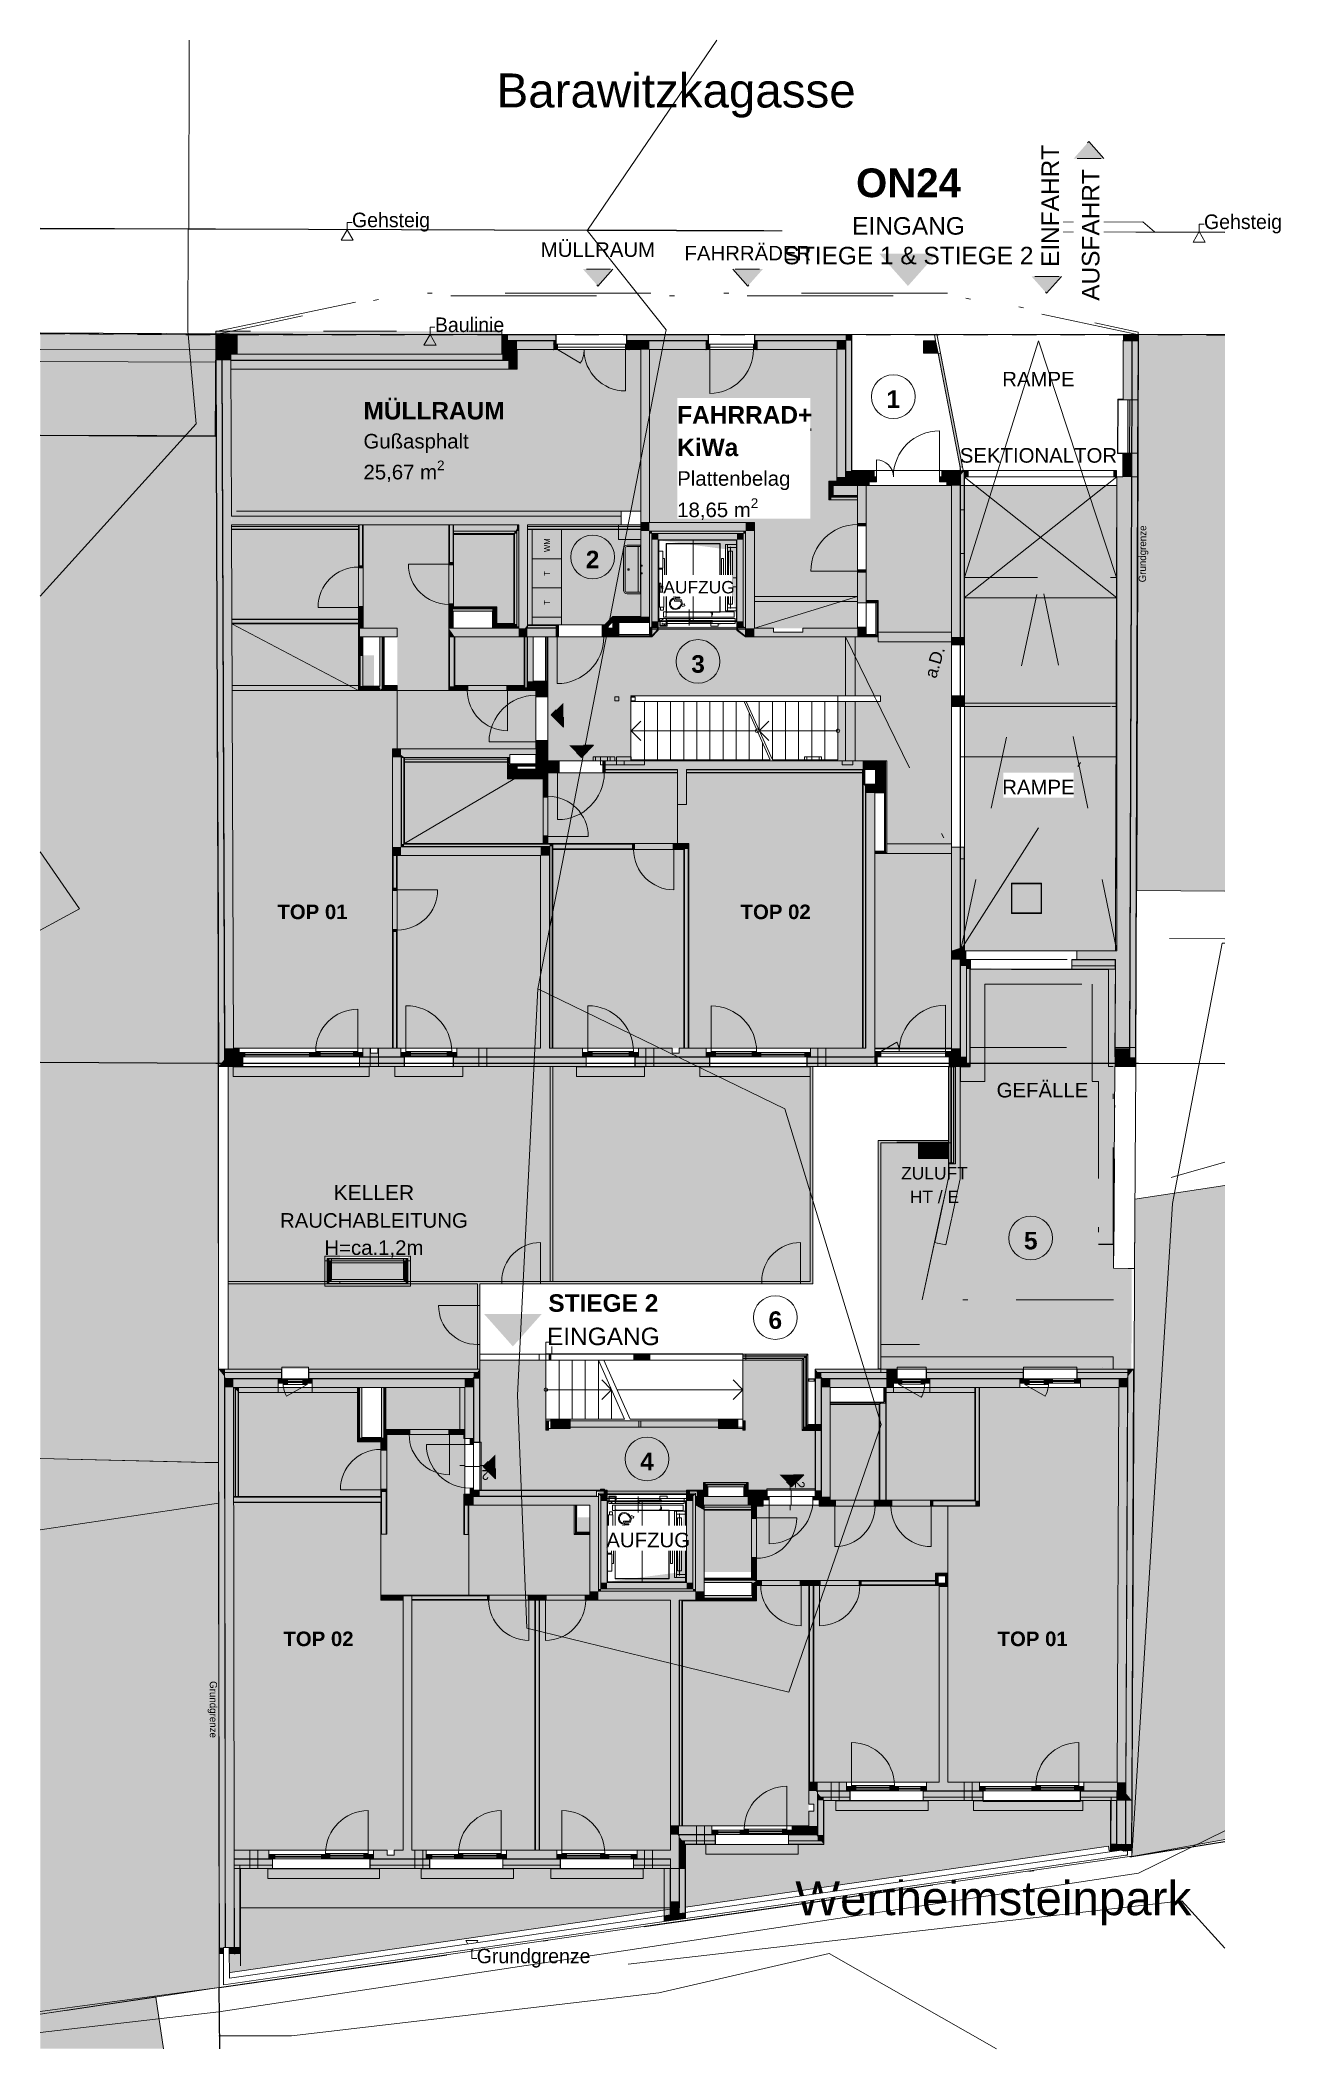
# Model space of a CAD drawing. Header units: metres. Extents: x -3.9 to 83, y -38 to 6.2.
# Drawn here: x 28.21 to 53.74, y -37.84 to 3.51 of the extents above; entities that cross this region are included whole.
import ezdxf

# ---------------------------------------------------------------- set-up
doc = ezdxf.new("R2010")
doc.units = ezdxf.units.M
doc.header["$MEASUREMENT"] = 0
for name, pattern in [('Achse', [0.004, 0.002, -0.001, 0, -0.001]), ('Baufluchtlinie', [0.013, 0.008, -0.005]), ('Dampfsperre', [0.003, 0.0015, -0.0015]), ('Punkt 1_1', [0.075, 0.025, -0.05]), ('Schnittlinie', [0.006, 0.003, -0.0015, 0, -0.0015]), ('Strichlinie eng', [0.002, 0.0015, -0.0005]), ('TRINKWASSERVERS VERM', [0.01, 0.006, -0.002, 0, -0.002]), ('UNSICHTBAR', [0.4, 0, -0.4]), ('Untersicht', [0.001, 0.0005, -0.0005]), ('Untersicht 1_1', [0.075, 0.025, -0.05]), ('Wipeout_Contour', [1, 0, -1]), ('Öffnungslinie Tür Fenster', [0.003, 0.002, -0.001])]:
    doc.linetypes.add(name, pattern=pattern)
for name, color, linetype in [('0._Erdgeschoß PP Icon_1_0', 7, 'Continuous'), ('0._Erdgeschoß PP Icon_1_110 Wand Aussen', 7, 'Continuous'), ('0._Erdgeschoß PP Icon_1_112 Wand Aussen - Schachtwände', 7, 'Continuous'), ('0._Erdgeschoß PP Icon_1_120 Wand Innen tragend', 7, 'Continuous'), ('0._Erdgeschoß PP Icon_1_130 Wand Innen', 7, 'Continuous'), ('0._Erdgeschoß PP Icon_1_135 Wand Vorsatzschale', 7, 'Continuous'), ('0._Erdgeschoß PP Icon_1_140 Brüstung', 7, 'Continuous'), ('0._Erdgeschoß PP Icon_1_140 Geländer transparent', 7, 'Continuous'), ('0._Erdgeschoß PP Icon_1_150 Stütze', 7, 'Continuous'), ('0._Erdgeschoß PP Icon_1_165 Fassadengestaltung 1 Rankgerüst', 7, 'Continuous'), ('0._Erdgeschoß PP Icon_1_165 Fassadengestaltung Bänder', 7, 'Continuous'), ('0._Erdgeschoß PP Icon_1_170 Schachtwände', 7, 'Continuous'), ('0._Erdgeschoß PP Icon_1_230 Decke abgehaengt', 7, 'Continuous'), ('0._Erdgeschoß PP Icon_1_240 Unterdämmung', 7, 'Continuous'), ('0._Erdgeschoß PP Icon_1_330 Dachaufbau', 7, 'Continuous'), ('0._Erdgeschoß PP Icon_1_410 Treppe', 7, 'Continuous'), ('0._Erdgeschoß PP Icon_1_430 Aufzug', 7, 'Continuous'), ('0._Erdgeschoß PP Icon_1_450 Absturzsicherung', 7, 'Continuous'), ('0._Erdgeschoß PP Icon_1_710 Gelände', 7, 'Continuous'), ('0._Erdgeschoß PP Icon_1_715 Außen Pflanzen', 7, 'Continuous'), ('0._Erdgeschoß PP Icon_1_717 Außen Ausstattung', 7, 'Continuous'), ('0._Erdgeschoß PP Icon_1_725 Nachbarbebauung', 7, 'Continuous'), ('0._Erdgeschoß PP Icon_1_810 Raum', 7, 'Continuous'), ('0._Erdgeschoß PP Icon_1_815 Raumbegrenzung', 7, 'Continuous'), ('0._Erdgeschoß PP Icon_1_844 Umriss 2D', 7, 'Continuous'), ('0._Erdgeschoß PP Icon_1_905 VP Beschriftung Übersicht.Übersicht', 7, 'Continuous'), ('0._Erdgeschoß PP Icon_1_925 Vorentwurf Beschriftung', 7, 'Continuous'), ('0._Erdgeschoß PP Icon_1_Neubau_840 Baulinien', 7, 'Continuous'), ('0._Erdgeschoß PP Icon_1_Neubau_844 Umriss 2D', 7, 'Continuous')]:
    doc.layers.add(name, color=color, linetype=linetype)
doc.styles.add('ERSTELLTER_STIL_11', font='arial.ttf')
doc.styles.add('ERSTELLTER_STIL_2', font='')
doc.styles.add('ERSTELLTER_STIL_5', font='')
doc.styles.add('ERSTELLTER_STIL_6', font='arial.ttf')
doc.styles.get('ERSTELLTER_STIL_2').set_extended_font_data('Eurostile')
doc.styles.get('ERSTELLTER_STIL_5').set_extended_font_data('Muli')

msp = doc.modelspace()

# ---------------------------------------------------------------- wipeouts: each hides what was drawn before it
at = {"color": 254, "linetype": 'Wipeout_Contour', "lineweight": 0, "ltscale": 193.488375}
msp.add_wipeout([(28.205, 3.511), (28.205, -37.839), (52.586, -37.839), (52.586, 3.511)], dxfattribs=at).dxf.layer = '0._Erdgeschoß PP Icon_1_0'

# ---------------------------------------------------------------- next in the draw order: hatches: boundary and pattern name
at = {"layer": '0._Erdgeschoß PP Icon_1_110 Wand Aussen', "linetype": 'Continuous', "lineweight": 0, "true_color": 0x000000}
for points in [[(31.823, -2.554), (31.818, -2.55), (31.818, -2.554)], [(31.818, -2.554), (31.82, -3.08), (31.825, -3.08), (31.823, -2.554)], [(32.253, -2.55), (31.823, -2.55), (31.83, -2.555), (32.253, -2.555)], [(31.944, -2.675), (31.944, -2.603), (31.828, -2.554), (31.823, -2.554), (31.824, -2.675)], [(31.824, -2.675), (31.825, -3.08), (31.945, -3.08), (31.944, -2.675)], [(31.943, -2.555), (31.83, -2.555), (31.943, -2.603)], [(31.943, -2.603), (32.116, -2.675), (32.134, -2.675), (32.133, -2.555), (31.943, -2.555)], [(31.949, -2.675), (31.949, -2.605), (31.944, -2.603), (31.944, -2.675)], [(31.944, -2.675), (31.945, -3.08), (31.95, -3.08), (31.949, -2.675)], [(32.117, -2.675), (31.949, -2.605), (31.949, -2.675)], [(31.949, -2.675), (31.95, -3.08), (32.13, -3.079), (32.129, -2.68), (32.117, -2.675)], [(32.129, -2.675), (32.116, -2.675), (32.128, -2.68)], [(32.134, -2.675), (32.129, -2.675), (32.129, -2.68)], [(32.129, -2.68), (32.134, -2.68), (32.134, -2.675)], [(32.129, -2.68), (32.13, -2.949), (32.135, -2.949), (32.134, -2.68)], [(32.253, -2.555), (32.133, -2.555), (32.134, -2.675)], [(32.134, -2.675), (32.254, -2.675), (32.253, -2.555)], [(32.134, -2.675), (32.135, -2.949), (32.255, -2.949), (32.254, -2.675)], [(32.253, -2.55), (32.253, -2.555), (32.258, -2.55)], [(32.253, -2.555), (32.258, -2.555), (32.258, -2.55)], [(32.253, -2.555), (32.255, -2.949), (32.26, -2.949), (32.258, -2.555)], [(37.713, -2.55), (37.708, -2.55), (37.713, -2.555)], [(37.708, -2.555), (37.713, -2.555), (37.708, -2.55)], [(37.708, -2.95), (37.713, -2.95), (37.713, -2.555), (37.708, -2.555)], [(37.713, -2.55), (37.713, -2.555), (38.823, -2.555), (38.823, -2.55)], [(37.833, -2.555), (37.713, -2.555), (37.833, -2.675)], [(37.833, -2.675), (37.713, -2.555), (37.713, -2.675)], [(37.833, -2.955), (37.833, -2.675), (37.713, -2.675), (37.713, -2.955)], [(38.818, -2.555), (37.833, -2.555), (37.833, -2.675), (38.818, -2.675)], [(37.838, -2.675), (37.833, -2.675), (37.838, -2.68)], [(37.838, -2.68), (37.833, -2.675), (37.833, -2.68)], [(37.838, -3.075), (37.838, -2.68), (37.833, -2.68), (37.833, -3.075)], [(38.778, -2.675), (37.838, -2.675), (37.838, -2.68), (38.778, -2.68)], [(38.018, -2.68), (37.838, -2.68), (38.018, -2.86)], [(38.018, -2.86), (37.838, -2.68), (37.838, -2.86)], [(38.018, -3.08), (38.018, -2.86), (37.838, -2.86), (37.838, -3.08)], [(38.018, -2.68), (38.018, -2.86), (38.773, -2.86), (38.773, -2.745), (38.773, -2.68)], [(38.778, -2.68), (38.773, -2.68), (38.773, -2.745), (38.778, -2.745)], [(38.773, -2.86), (38.848, -2.86), (38.848, -2.745), (38.773, -2.745)], [(38.778, -2.745), (38.818, -2.745), (38.818, -2.675), (38.778, -2.675)], [(38.818, -2.745), (38.823, -2.745), (38.823, -2.555), (38.818, -2.555)], [(40.323, -2.86), (40.323, -2.745), (40.248, -2.745), (40.248, -2.86)], [(40.273, -2.555), (41.958, -2.555), (41.958, -2.55), (40.273, -2.55)], [(40.273, -2.745), (40.278, -2.745), (40.278, -2.555), (40.273, -2.555)], [(41.953, -2.555), (40.278, -2.555), (40.278, -2.675), (41.953, -2.675)], [(40.278, -2.745), (40.318, -2.745), (40.318, -2.675), (40.278, -2.675)], [(41.913, -2.675), (40.318, -2.675), (40.318, -2.68), (41.913, -2.68)], [(40.323, -2.68), (40.318, -2.68), (40.318, -2.745), (40.323, -2.745)], [(40.323, -2.745), (40.323, -2.86), (40.563, -2.86), (40.563, -2.68), (40.323, -2.68)], [(40.743, -2.86), (41.908, -2.86), (41.908, -2.745), (41.908, -2.68), (40.743, -2.68)], [(41.908, -2.68), (41.908, -2.745), (41.913, -2.745), (41.913, -2.68)], [(41.908, -2.86), (41.983, -2.86), (41.983, -2.745), (41.908, -2.745)], [(41.953, -2.745), (41.953, -2.675), (41.913, -2.675), (41.913, -2.745)], [(41.958, -2.745), (41.958, -2.555), (41.953, -2.555), (41.953, -2.745)], [(42.958, -2.86), (42.958, -2.745), (42.883, -2.745), (42.883, -2.86)], [(44.903, -2.55), (42.908, -2.55), (42.908, -2.555), (44.903, -2.555)], [(42.913, -2.745), (42.913, -2.555), (42.908, -2.555), (42.908, -2.745)], [(42.913, -2.555), (42.913, -2.675), (44.783, -2.675), (44.783, -2.555)], [(42.953, -2.745), (42.953, -2.675), (42.913, -2.675), (42.913, -2.745)], [(42.953, -2.675), (42.953, -2.68), (44.778, -2.68), (44.778, -2.675)], [(42.953, -2.68), (42.953, -2.745), (42.958, -2.745), (42.958, -2.68)], [(42.958, -2.745), (42.958, -2.86), (44.598, -2.86), (44.598, -2.68), (42.958, -2.68), (42.958, -2.745)], [(44.598, -2.86), (44.778, -2.68), (44.598, -2.68)], [(44.598, -2.86), (44.778, -2.86), (44.778, -2.68)], [(44.598, -2.86), (44.598, -5.48), (44.778, -5.48), (44.778, -2.86)], [(44.778, -2.68), (44.783, -2.675), (44.778, -2.675)], [(44.778, -2.68), (44.783, -2.68), (44.783, -2.675)], [(44.778, -2.68), (44.778, -5.475), (44.783, -5.475), (44.783, -2.68)], [(44.783, -2.675), (44.903, -2.555), (44.783, -2.555)], [(44.783, -2.675), (44.903, -2.675), (44.903, -2.555)], [(44.783, -2.675), (44.783, -5.355), (44.903, -5.355), (44.903, -2.675)], [(44.903, -2.555), (44.908, -2.55), (44.903, -2.55)], [(44.903, -2.555), (44.908, -2.555), (44.908, -2.55)], [(44.903, -2.555), (44.903, -5.35), (44.908, -5.35), (44.908, -2.555)], [(50.367, -2.555), (50.803, -2.555), (50.803, -2.55), (50.367, -2.55)], [(50.487, -2.675), (50.803, -2.675), (50.803, -2.555), (50.487, -2.555)], [(50.489, -3.89), (50.669, -3.891), (50.673, -2.68), (50.493, -2.679)], [(50.492, -2.68), (50.803, -2.68), (50.803, -2.675), (50.492, -2.675)], [(50.669, -5.48), (50.678, -2.68), (50.673, -2.68), (50.664, -5.48)], [(50.789, -5.48), (50.798, -2.68), (50.678, -2.68), (50.669, -5.48)], [(50.794, -5.48), (50.803, -2.68), (50.798, -2.68), (50.789, -5.48)], [(32.182, -17.24), (32.13, -3.079), (31.95, -3.08), (32.002, -17.24)], [(37.708, -2.95), (32.13, -2.95), (32.13, -2.955), (37.708, -2.955)], [(37.713, -2.955), (32.13, -2.955), (32.13, -3.075), (37.713, -3.075)], [(37.833, -3.075), (32.13, -3.075), (32.13, -3.08), (37.833, -3.08)], [(37.838, -3.08), (32.13, -3.08), (32.131, -3.26), (37.838, -3.26)], [(37.708, -2.95), (37.708, -2.955), (37.713, -2.955)], [(37.713, -2.95), (37.708, -2.95), (37.713, -2.955)], [(37.713, -2.955), (37.713, -3.075), (37.833, -3.075)], [(37.833, -2.955), (37.713, -2.955), (37.833, -3.075)], [(37.833, -3.075), (37.833, -3.08), (37.838, -3.08)], [(37.838, -3.075), (37.833, -3.075), (37.838, -3.08)], [(37.838, -3.08), (37.838, -3.26), (38.018, -3.26)], [(38.018, -3.08), (37.838, -3.08), (38.018, -3.26)], [(44.903, -5.355), (44.783, -5.475), (44.903, -5.475)], [(44.903, -5.355), (44.783, -5.355), (44.783, -5.475)], [(44.908, -5.35), (44.903, -5.355), (44.908, -5.355)], [(44.908, -5.35), (44.903, -5.35), (44.903, -5.355)], [(44.903, -5.355), (44.903, -5.475), (45.363, -5.475), (45.363, -5.355)], [(44.908, -5.355), (45.363, -5.355), (45.363, -5.35), (44.908, -5.35)], [(45.363, -5.35), (45.363, -5.355), (45.363, -5.48), (45.368, -5.48), (45.368, -5.35)], [(47.143, -5.355), (47.223, -5.355), (47.223, -5.35), (47.143, -5.35)], [(47.143, -5.448), (47.223, -5.356), (47.143, -5.355)], [(47.223, -5.35), (47.223, -5.355), (47.303, -5.355), (47.303, -5.35)], [(47.228, -5.35), (47.223, -5.35), (47.223, -5.355)], [(50.303, -5.355), (50.358, -5.355), (50.358, -5.35), (50.303, -5.35)], [(50.303, -5.475), (50.358, -5.475), (50.358, -5.355), (50.303, -5.355)], [(50.485, -4.99), (50.484, -5.479), (50.664, -5.48), (50.665, -4.991)], [(44.778, -5.48), (44.598, -5.66), (44.778, -5.66)], [(44.778, -5.48), (44.598, -5.48), (44.598, -5.66)], [(44.783, -5.475), (44.778, -5.48), (44.783, -5.48)], [(44.783, -5.475), (44.778, -5.475), (44.778, -5.48)], [(44.778, -5.48), (44.778, -5.66), (45.263, -5.66), (45.263, -5.58), (45.263, -5.48)], [(44.783, -5.475), (44.783, -5.48), (45.263, -5.48), (45.363, -5.48), (45.363, -5.475)], [(50.303, -5.48), (50.358, -5.48), (50.358, -5.475), (50.303, -5.475)], [(50.657, -7.551), (50.664, -5.48), (50.364, -5.479), (50.357, -7.55)], [(50.662, -7.551), (50.669, -5.48), (50.664, -5.48), (50.657, -7.551)], [(50.782, -7.551), (50.789, -5.48), (50.669, -5.48), (50.662, -7.551)], [(50.787, -7.551), (50.794, -5.48), (50.789, -5.48), (50.782, -7.551)], [(50.624, -17.241), (50.657, -7.551), (50.357, -7.55), (50.324, -17.24)], [(49.537, -15.415), (50.331, -15.415), (50.331, -15.235), (49.537, -15.235)], [(47.268, -15.545), (47.268, -15.61), (47.333, -15.61)], [(47.333, -15.545), (47.268, -15.545), (47.333, -15.61)], [(47.353, -15.545), (47.333, -15.545), (47.333, -15.61), (47.353, -15.61)], [(47.333, -15.61), (47.333, -15.615), (47.338, -15.615)], [(47.338, -15.61), (47.333, -15.61), (47.338, -15.615)], [(47.353, -15.61), (47.338, -15.61), (47.338, -15.615), (47.353, -15.615)], [(49.438, -15.415), (49.438, -15.42), (50.33, -15.42), (50.331, -15.415), (49.537, -15.415)], [(49.438, -15.42), (49.438, -15.545), (50.33, -15.545), (50.33, -15.42)], [(49.438, -15.61), (50.33, -15.61), (50.33, -15.545), (49.438, -15.545)], [(49.438, -15.615), (50.33, -15.615), (50.33, -15.61), (49.438, -15.61)], [(32.318, -17.33), (32.298, -17.33), (32.298, -17.42), (32.318, -17.42)], [(34.828, -17.42), (34.848, -17.42), (34.848, -17.33), (34.828, -17.33)], [(34.848, -17.33), (34.848, -17.42), (35.628, -17.42), (35.628, -17.33), (35.628, -17.24), (35.156, -17.24), (35.156, -17.34), (35.006, -17.34), (35.006, -17.24), (34.848, -17.24)], [(35.648, -17.42), (35.648, -17.33), (35.628, -17.33), (35.628, -17.42)], [(36.758, -17.33), (36.758, -17.42), (36.778, -17.42), (36.778, -17.33)], [(36.778, -17.33), (36.778, -17.42), (39.368, -17.42), (39.368, -17.33), (39.368, -17.24), (36.778, -17.24)], [(39.388, -17.42), (39.388, -17.33), (39.368, -17.33), (39.368, -17.42)], [(40.498, -17.33), (40.498, -17.42), (40.518, -17.42), (40.518, -17.33)], [(40.518, -17.33), (40.518, -17.42), (41.908, -17.42), (41.908, -17.33), (41.908, -17.24), (41.358, -17.24), (41.358, -17.34), (41.208, -17.34), (41.208, -17.24), (40.518, -17.24)], [(41.928, -17.33), (41.908, -17.33), (41.908, -17.42), (41.928, -17.42)], [(44.038, -17.42), (44.058, -17.42), (44.058, -17.33), (44.038, -17.33)], [(44.058, -17.33), (44.058, -17.42), (45.378, -17.42), (45.378, -17.305), (45.378, -17.24), (44.058, -17.24)], [(45.378, -17.305), (45.378, -17.42), (45.503, -17.42), (45.503, -17.305)], [(50.319, -17.254), (50.324, -17.24), (50.319, -17.24)], [(32.368, -17.62), (32.373, -17.62), (32.373, -17.42), (32.368, -17.42)], [(34.778, -17.62), (34.778, -17.42), (34.773, -17.42), (34.773, -17.62)], [(34.778, -17.425), (35.698, -17.425), (35.698, -17.42), (34.778, -17.42)], [(34.778, -17.425), (34.778, -17.55), (35.698, -17.55), (35.698, -17.425)], [(34.778, -17.55), (34.778, -17.615), (35.698, -17.615), (35.698, -17.55)], [(34.778, -17.615), (34.778, -17.62), (35.698, -17.62), (35.698, -17.615)], [(35.698, -17.62), (35.703, -17.62), (35.703, -17.42), (35.698, -17.42)], [(36.708, -17.62), (36.708, -17.42), (36.703, -17.42), (36.703, -17.62)], [(36.708, -17.425), (39.438, -17.425), (39.438, -17.42), (36.708, -17.42)], [(39.438, -17.425), (36.708, -17.425), (36.708, -17.55), (39.438, -17.55)], [(39.438, -17.55), (36.708, -17.55), (36.708, -17.615), (39.438, -17.615)], [(36.708, -17.62), (39.438, -17.62), (39.438, -17.615), (36.708, -17.615)], [(39.438, -17.62), (39.443, -17.62), (39.443, -17.42), (39.438, -17.42)], [(40.448, -17.62), (40.448, -17.42), (40.443, -17.42), (40.443, -17.62)], [(41.978, -17.42), (40.448, -17.42), (40.448, -17.425), (41.978, -17.425)], [(41.978, -17.425), (40.448, -17.425), (40.448, -17.55), (41.978, -17.55)], [(41.978, -17.55), (40.448, -17.55), (40.448, -17.615), (41.978, -17.615)], [(40.448, -17.62), (41.978, -17.62), (41.978, -17.615), (40.448, -17.615)], [(41.978, -17.62), (41.983, -17.62), (41.983, -17.42), (41.978, -17.42)], [(43.988, -17.62), (43.988, -17.42), (43.983, -17.42), (43.983, -17.62)], [(43.988, -17.42), (43.988, -17.425), (45.343, -17.425), (45.343, -17.42)], [(43.988, -17.425), (43.988, -17.55), (45.383, -17.55), (45.383, -17.425)], [(43.988, -17.55), (43.988, -17.615), (45.423, -17.615), (45.423, -17.55)], [(45.428, -17.615), (43.988, -17.615), (43.988, -17.62), (45.428, -17.62)], [(45.383, -17.425), (45.383, -17.42), (45.343, -17.42), (45.343, -17.425)], [(45.383, -17.42), (45.383, -17.55), (45.423, -17.55), (45.423, -17.42)], [(45.423, -17.42), (45.423, -17.615), (45.428, -17.615), (45.428, -17.42)], [(43.973, -23.54), (42.663, -23.54), (42.663, -23.57), (43.973, -23.57)], [(43.973, -23.57), (44.003, -23.54), (43.973, -23.54)], [(43.973, -23.57), (44.003, -23.57), (44.003, -23.54)], [(33.172, -23.845), (33.172, -24.045), (33.177, -24.045), (33.177, -23.845)], [(33.732, -23.845), (33.727, -23.845), (33.727, -24.045), (33.732, -24.045)], [(37.253, -23.845), (33.732, -23.845), (33.732, -23.85), (37.249, -23.85)], [(33.732, -23.85), (33.732, -23.915), (37.196, -23.915), (37.249, -23.85)], [(37.128, -23.915), (33.732, -23.915), (33.732, -24.04), (37.094, -24.04), (37.128, -23.999)], [(37.196, -23.915), (37.128, -23.999), (37.128, -24.04), (37.248, -24.04), (37.248, -23.915)], [(37.128, -23.999), (37.196, -23.915), (37.128, -23.915)], [(37.248, -23.915), (37.248, -23.851), (37.196, -23.915)], [(37.249, -23.85), (37.248, -23.915), (37.253, -23.915), (37.253, -23.85)], [(37.248, -23.915), (37.248, -25.351), (37.253, -25.351), (37.253, -23.915)], [(37.249, -23.85), (37.253, -23.85), (37.253, -23.845)], [(43.923, -23.58), (42.663, -23.58), (42.663, -23.62), (43.923, -23.62)], [(43.883, -23.63), (42.663, -23.63), (42.663, -23.66), (43.883, -23.66)], [(43.883, -23.66), (43.913, -23.63), (43.883, -23.63)], [(43.883, -23.66), (43.913, -23.66), (43.913, -23.63)], [(43.883, -25.08), (43.913, -25.08), (43.913, -23.66), (43.883, -23.66)], [(43.923, -23.62), (43.963, -23.58), (43.923, -23.58)], [(43.923, -23.62), (43.963, -23.62), (43.963, -23.58)], [(43.923, -25.03), (43.963, -25.03), (43.963, -23.62), (43.923, -23.62)], [(43.973, -23.57), (43.973, -24.99), (44.003, -24.99), (44.003, -23.57)], [(44.153, -23.85), (44.157, -23.85), (44.153, -23.845)], [(45.618, -23.845), (44.153, -23.845), (44.157, -23.85), (45.618, -23.85)], [(44.158, -23.915), (44.158, -23.851), (44.153, -23.85), (44.153, -23.915)], [(44.158, -26.34), (44.158, -23.915), (44.153, -23.915), (44.153, -26.34)], [(45.618, -23.85), (44.157, -23.85), (44.21, -23.915), (45.618, -23.915)], [(44.21, -23.915), (44.158, -23.851), (44.158, -23.915)], [(44.278, -24.04), (44.278, -23.999), (44.21, -23.915), (44.158, -23.915), (44.158, -24.04)], [(44.278, -23.915), (44.21, -23.915), (44.278, -23.999)], [(44.278, -23.999), (44.312, -24.04), (45.618, -24.04), (45.618, -23.915), (44.278, -23.915)], [(45.618, -23.85), (45.833, -23.85), (45.833, -23.845), (45.618, -23.845)], [(45.618, -23.85), (45.618, -23.915), (45.833, -23.915), (45.833, -23.85)], [(45.618, -23.915), (45.618, -24.04), (45.833, -24.04), (45.833, -23.915)], [(45.833, -23.845), (45.833, -24.045), (45.838, -24.045), (45.838, -23.845)], [(46.443, -23.845), (46.438, -23.845), (46.438, -24.045), (46.443, -24.045)], [(46.443, -23.845), (46.443, -23.85), (48.433, -23.85), (48.433, -23.845)], [(46.443, -23.85), (46.443, -23.915), (48.433, -23.915), (48.433, -23.85)], [(46.443, -23.915), (46.443, -24.04), (48.433, -24.04), (48.433, -23.915)], [(48.433, -23.845), (48.433, -24.045), (48.438, -24.045), (48.438, -23.845)], [(49.543, -23.845), (49.538, -23.845), (49.538, -24.045), (49.543, -24.045)], [(50.587, -23.845), (49.543, -23.845), (49.543, -23.85), (50.587, -23.85)], [(50.587, -23.85), (49.543, -23.85), (49.543, -23.915), (50.587, -23.915)], [(49.543, -24.04), (50.551, -24.04), (50.587, -23.998), (50.587, -23.915), (49.543, -23.915)], [(50.668, -32.724), (50.706, -23.851), (50.586, -23.999), (50.549, -32.577)], [(50.587, -23.85), (50.707, -23.85), (50.708, -23.845), (50.587, -23.845)], [(50.587, -23.915), (50.654, -23.915), (50.707, -23.85), (50.587, -23.85)], [(50.587, -23.998), (50.654, -23.915), (50.587, -23.915)], [(50.673, -32.73), (50.711, -23.845), (50.706, -23.851), (50.668, -32.724)], [(50.708, -23.85), (50.711, -23.845), (50.708, -23.845)], [(32.003, -24.225), (32.015, -33.93), (32.195, -33.93), (32.183, -24.225)], [(33.122, -24.045), (33.102, -24.045), (33.102, -24.135), (33.122, -24.135)], [(33.732, -24.045), (37.09, -24.045), (37.094, -24.04), (33.732, -24.04)], [(33.782, -24.135), (33.802, -24.135), (33.802, -24.045), (33.782, -24.045)], [(33.802, -24.135), (33.802, -24.225), (36.943, -24.225), (36.943, -24.045), (33.802, -24.045)], [(36.943, -24.225), (37.123, -24.225), (37.123, -24.045), (37.09, -24.045)], [(36.943, -24.225), (37.09, -24.045), (36.943, -24.045)], [(36.943, -24.225), (36.943, -25.276), (37.053, -25.276), (37.123, -25.276), (37.123, -24.225)], [(37.094, -24.04), (37.09, -24.045), (37.123, -24.045), (37.123, -24.04)], [(37.123, -24.04), (37.123, -24.005), (37.094, -24.04)], [(37.128, -24.04), (37.128, -23.999), (37.123, -24.005), (37.123, -24.04)], [(37.123, -24.04), (37.123, -24.045), (37.128, -24.045), (37.128, -24.04)], [(37.128, -24.045), (37.123, -24.045), (37.123, -25.276), (37.123, -25.351), (37.128, -25.351)], [(37.128, -25.351), (37.248, -25.351), (37.248, -24.04), (37.128, -24.04)], [(44.278, -26.345), (44.278, -24.04), (44.158, -24.04), (44.158, -26.345)], [(44.283, -24.04), (44.283, -24.005), (44.278, -23.999), (44.278, -24.04)], [(44.283, -24.045), (44.283, -24.04), (44.278, -24.04), (44.278, -24.045)], [(44.283, -26.465), (44.283, -24.045), (44.278, -24.045), (44.278, -26.465)], [(44.312, -24.04), (44.283, -24.005), (44.283, -24.04)], [(44.317, -24.045), (44.312, -24.04), (44.283, -24.04), (44.283, -24.045)], [(44.283, -24.045), (44.283, -24.225), (44.463, -24.225), (44.317, -24.045)], [(44.463, -26.47), (44.463, -24.225), (44.283, -24.225), (44.283, -26.47)], [(45.618, -24.04), (44.312, -24.04), (44.317, -24.045), (45.618, -24.045)], [(44.317, -24.045), (44.463, -24.225), (44.463, -24.045)], [(44.463, -24.225), (45.618, -24.225), (45.618, -24.045), (44.463, -24.045)], [(45.618, -24.045), (45.833, -24.045), (45.833, -24.04), (45.618, -24.04)], [(45.618, -24.225), (45.763, -24.225), (45.763, -24.135), (45.763, -24.045), (45.618, -24.045)], [(45.783, -24.045), (45.763, -24.045), (45.763, -24.135), (45.783, -24.135)], [(46.443, -24.045), (48.433, -24.045), (48.433, -24.04), (46.443, -24.04)], [(46.493, -24.135), (46.513, -24.135), (46.513, -24.045), (46.493, -24.045)], [(46.513, -24.045), (46.513, -24.135), (46.513, -24.225), (48.363, -24.225), (48.363, -24.135), (48.363, -24.045)], [(48.383, -24.135), (48.383, -24.045), (48.363, -24.045), (48.363, -24.135)], [(49.543, -24.045), (50.547, -24.045), (50.551, -24.04), (49.543, -24.04)], [(49.593, -24.045), (49.593, -24.135), (49.613, -24.135), (49.613, -24.045)], [(49.613, -24.045), (49.613, -24.135), (49.613, -24.225), (50.4, -24.225), (50.401, -24.045)], [(50.4, -24.225), (50.365, -32.35), (50.545, -32.35), (50.58, -24.225)], [(50.4, -24.225), (50.547, -24.045), (50.401, -24.045)], [(50.4, -24.225), (50.58, -24.225), (50.581, -24.045), (50.547, -24.045)], [(50.581, -24.045), (50.544, -32.53), (50.549, -32.53), (50.586, -24.045)], [(50.551, -24.04), (50.547, -24.045), (50.581, -24.045), (50.581, -24.04)], [(50.581, -24.04), (50.581, -24.005), (50.551, -24.04)], [(50.586, -24.04), (50.586, -23.999), (50.581, -24.005), (50.581, -24.04)], [(50.581, -24.04), (50.581, -24.045), (50.586, -24.045), (50.586, -24.04)], [(43.913, -25.08), (43.883, -25.11), (43.913, -25.11)], [(43.913, -25.08), (43.883, -25.08), (43.883, -25.11)], [(43.913, -25.11), (44.283, -25.11), (44.283, -25.08), (43.913, -25.08)], [(43.963, -25.03), (43.923, -25.07), (43.963, -25.07)], [(43.963, -25.03), (43.923, -25.03), (43.923, -25.07)], [(43.963, -25.07), (44.283, -25.07), (44.283, -25.03), (43.963, -25.03)], [(44.003, -24.99), (43.973, -25.02), (44.003, -25.02)], [(44.003, -24.99), (43.973, -24.99), (43.973, -25.02)], [(44.003, -25.02), (44.283, -25.02), (44.283, -24.99), (44.003, -24.99)], [(37.123, -25.326), (37.123, -25.276), (37.053, -25.276), (37.053, -25.326)], [(37.253, -25.356), (37.253, -25.351), (37.248, -25.351), (37.123, -25.351), (37.123, -25.356)], [(36.943, -26.47), (37.123, -26.47), (37.123, -26.42), (37.053, -26.42), (36.943, -26.42)], [(37.053, -26.37), (37.053, -26.42), (37.123, -26.42), (37.123, -26.37)], [(37.253, -26.345), (37.253, -26.34), (37.123, -26.34), (37.123, -26.345), (37.248, -26.345)], [(37.123, -26.465), (37.128, -26.465), (37.128, -26.345), (37.123, -26.345), (37.123, -26.42)], [(37.248, -26.345), (37.128, -26.345), (37.128, -26.465)], [(37.248, -26.345), (37.128, -26.465), (37.248, -26.465)], [(37.253, -26.34), (37.248, -26.345), (37.253, -26.345)], [(37.248, -26.465), (39.693, -26.465), (39.693, -26.345), (37.248, -26.345)], [(37.253, -26.345), (39.693, -26.345), (39.693, -26.34), (37.253, -26.34)], [(39.693, -26.34), (39.693, -26.345), (39.868, -26.345), (39.868, -26.34)], [(39.818, -26.345), (39.693, -26.345), (39.693, -26.395), (39.818, -26.395)], [(39.813, -26.395), (39.693, -26.395), (39.693, -26.4), (39.813, -26.4)], [(39.818, -26.36), (39.813, -26.36), (39.813, -26.4), (39.818, -26.4)], [(39.813, -26.4), (39.818, -26.395), (39.818, -26.36), (39.813, -26.36)], [(39.813, -26.4), (39.818, -26.395), (39.813, -26.395)], [(39.813, -26.4), (39.813, -26.43), (39.818, -26.43), (39.818, -26.4)], [(39.818, -26.395), (39.868, -26.345), (39.818, -26.345)], [(39.868, -26.36), (39.818, -26.36), (39.818, -26.4), (39.868, -26.4)], [(39.853, -26.36), (39.818, -26.36), (39.818, -26.395)], [(39.868, -26.43), (39.868, -26.4), (39.818, -26.4), (39.818, -26.43)], [(39.853, -26.36), (39.868, -26.36), (39.868, -26.345)], [(39.868, -26.345), (39.873, -26.345), (39.873, -26.34)], [(39.868, -26.34), (39.868, -26.345), (39.873, -26.34)], [(39.868, -26.345), (39.868, -26.36), (39.873, -26.36), (39.873, -26.345)], [(39.873, -26.36), (39.868, -26.36), (39.868, -26.4), (39.873, -26.4)], [(39.873, -26.43), (39.873, -26.4), (39.868, -26.4), (39.868, -26.43)], [(41.513, -26.345), (41.508, -26.34), (41.508, -26.345)], [(41.513, -26.34), (41.508, -26.34), (41.513, -26.345)], [(41.508, -26.345), (41.508, -26.36), (41.513, -26.36), (41.513, -26.345)], [(41.513, -26.36), (41.508, -26.36), (41.508, -26.4), (41.513, -26.4)], [(41.508, -26.4), (41.508, -26.43), (41.513, -26.43), (41.513, -26.4)], [(41.513, -26.345), (41.688, -26.345), (41.688, -26.34), (41.513, -26.34)], [(41.563, -26.345), (41.513, -26.345), (41.563, -26.395)], [(41.513, -26.36), (41.518, -26.36), (41.563, -26.46), (41.563, -26.395), (41.513, -26.345)], [(41.563, -26.36), (41.513, -26.36), (41.513, -26.4), (41.563, -26.4)], [(41.513, -26.4), (41.513, -26.43), (41.563, -26.43), (41.563, -26.4)], [(41.563, -26.395), (41.688, -26.395), (41.688, -26.345), (41.563, -26.345)], [(41.568, -26.36), (41.563, -26.36), (41.563, -26.4), (41.568, -26.4)], [(41.568, -26.395), (41.563, -26.395), (41.568, -26.4)], [(41.568, -26.47), (41.568, -26.4), (41.563, -26.395), (41.563, -26.46)], [(41.568, -26.43), (41.568, -26.4), (41.563, -26.4), (41.563, -26.43)], [(41.568, -26.4), (41.688, -26.4), (41.688, -26.395), (41.568, -26.395)], [(41.853, -26.34), (41.688, -26.34), (41.688, -26.345), (41.853, -26.345)], [(41.853, -26.345), (41.688, -26.345), (41.688, -26.465), (41.853, -26.465)], [(41.858, -26.465), (41.858, -26.345), (41.853, -26.345), (41.853, -26.465)], [(41.898, -26.465), (41.898, -26.345), (41.858, -26.345), (41.858, -26.465)], [(41.903, -26.465), (41.903, -26.345), (41.898, -26.345), (41.898, -26.465)], [(42.728, -26.345), (42.728, -26.465), (42.733, -26.465), (42.733, -26.345)], [(42.733, -26.345), (42.733, -26.465), (42.773, -26.465), (42.773, -26.345)], [(42.773, -26.345), (42.773, -26.465), (42.778, -26.465), (42.778, -26.345)], [(43.158, -26.34), (42.778, -26.34), (42.778, -26.345), (43.158, -26.345)], [(42.778, -26.345), (42.778, -26.465), (43.158, -26.465), (43.158, -26.345)], [(43.163, -26.34), (43.158, -26.34), (43.158, -26.345), (43.158, -26.47), (43.163, -26.47)], [(44.158, -26.34), (44.153, -26.34), (44.158, -26.345)], [(44.158, -26.34), (44.153, -26.34), (44.153, -26.47), (44.158, -26.47), (44.158, -26.345)], [(44.158, -26.345), (44.158, -26.465), (44.278, -26.465)], [(44.278, -26.345), (44.158, -26.345), (44.278, -26.465)], [(37.123, -26.47), (36.943, -26.47), (36.943, -26.65)], [(37.123, -26.47), (36.943, -26.65), (37.123, -26.65)], [(37.128, -26.465), (37.123, -26.465), (37.123, -26.47)], [(37.128, -26.465), (37.123, -26.47), (37.128, -26.47)], [(37.123, -26.65), (39.693, -26.65), (39.693, -26.47), (37.123, -26.47)], [(37.128, -26.47), (39.693, -26.47), (39.693, -26.465), (37.128, -26.465)], [(41.853, -26.465), (41.688, -26.465), (41.688, -26.47), (41.853, -26.47)], [(41.853, -26.47), (41.688, -26.47), (41.688, -26.65), (41.853, -26.65)], [(42.778, -26.47), (43.083, -26.47), (43.158, -26.47), (43.158, -26.465), (42.778, -26.465)], [(42.778, -26.47), (42.778, -26.65), (43.083, -26.65), (43.083, -26.54), (43.083, -26.47)], [(43.133, -26.47), (43.083, -26.47), (43.083, -26.54), (43.133, -26.54)], [(44.158, -26.465), (44.158, -26.47), (44.233, -26.47), (44.278, -26.47), (44.278, -26.465)], [(44.183, -26.54), (44.233, -26.54), (44.233, -26.47), (44.183, -26.47)], [(44.233, -26.54), (44.233, -26.65), (44.283, -26.65), (44.283, -26.47), (44.233, -26.47)], [(44.278, -26.465), (44.278, -26.47), (44.283, -26.47)], [(44.283, -26.465), (44.278, -26.465), (44.283, -26.47)], [(44.283, -26.47), (44.283, -26.65), (44.463, -26.65)], [(44.463, -26.47), (44.283, -26.47), (44.463, -26.65)], [(44.023, -32.53), (44.17, -32.53), (44.023, -32.35)], [(44.023, -32.35), (44.17, -32.53), (44.203, -32.53), (44.203, -32.35)], [(44.17, -32.53), (44.023, -32.53), (44.023, -32.8), (44.123, -32.8), (44.123, -32.95), (44.023, -32.95), (44.023, -33.25), (44.203, -33.25), (44.203, -32.571)], [(44.203, -32.53), (44.17, -32.53), (44.174, -32.535), (44.203, -32.535)], [(44.203, -32.535), (44.174, -32.535), (44.203, -32.571)], [(44.203, -32.35), (44.203, -32.53), (44.798, -32.53), (44.798, -32.44), (44.798, -32.35)], [(44.203, -32.535), (44.868, -32.535), (44.868, -32.53), (44.203, -32.53)], [(44.203, -32.571), (44.276, -32.66), (44.868, -32.66), (44.868, -32.535), (44.203, -32.535)], [(44.208, -32.66), (44.208, -32.577), (44.203, -32.571), (44.203, -32.66)], [(44.203, -32.66), (44.203, -33.43), (44.208, -33.43), (44.208, -32.66)], [(44.276, -32.66), (44.208, -32.577), (44.208, -32.66)], [(44.208, -32.66), (44.208, -32.725), (44.328, -32.725), (44.276, -32.66)], [(44.328, -32.66), (44.276, -32.66), (44.328, -32.724)], [(44.328, -32.724), (44.868, -32.725), (44.868, -32.66), (44.328, -32.66)], [(44.818, -32.44), (44.798, -32.44), (44.798, -32.53), (44.818, -32.53)], [(44.868, -32.73), (44.873, -32.73), (44.873, -32.53), (44.868, -32.53)], [(46.378, -32.73), (46.378, -32.53), (46.373, -32.53), (46.373, -32.73)], [(46.378, -32.535), (47.603, -32.535), (47.603, -32.53), (46.378, -32.53)], [(46.378, -32.535), (46.378, -32.66), (47.603, -32.66), (47.603, -32.535)], [(46.378, -32.66), (46.378, -32.725), (47.603, -32.725), (47.603, -32.66)], [(46.428, -32.53), (46.448, -32.53), (46.448, -32.44), (46.428, -32.44)], [(46.448, -32.35), (46.448, -32.44), (46.448, -32.53), (47.533, -32.53), (47.533, -32.44), (47.533, -32.35)], [(47.553, -32.45), (47.553, -32.44), (47.533, -32.44), (47.533, -32.45)], [(47.603, -32.73), (47.608, -32.73), (47.608, -32.53), (47.603, -32.53)], [(49.613, -32.73), (49.613, -32.53), (49.608, -32.53), (49.608, -32.73)], [(49.613, -32.535), (50.364, -32.535), (50.364, -32.53), (49.613, -32.53)], [(50.364, -32.535), (49.613, -32.535), (49.613, -32.66), (50.364, -32.66)], [(50.364, -32.66), (49.613, -32.66), (49.613, -32.725), (50.363, -32.725)], [(49.663, -32.44), (49.663, -32.45), (49.683, -32.45), (49.683, -32.44)], [(49.683, -32.44), (49.683, -32.53), (50.364, -32.53), (50.365, -32.35), (49.683, -32.35)], [(50.544, -32.66), (50.364, -32.66), (50.363, -32.725), (50.543, -32.725)], [(50.365, -32.35), (50.364, -32.53), (50.511, -32.53)], [(50.364, -32.535), (50.515, -32.535), (50.511, -32.53), (50.364, -32.53)], [(50.544, -32.571), (50.515, -32.535), (50.364, -32.535), (50.364, -32.66), (50.544, -32.66)], [(50.365, -32.35), (50.511, -32.53), (50.544, -32.53), (50.545, -32.35)], [(50.511, -32.53), (50.515, -32.535), (50.544, -32.535), (50.544, -32.53)], [(50.515, -32.535), (50.544, -32.571), (50.544, -32.535)], [(50.549, -32.66), (50.544, -32.66), (50.543, -32.725), (50.548, -32.725)], [(50.544, -32.53), (50.544, -32.535), (50.549, -32.535), (50.549, -32.53)], [(50.544, -32.535), (50.544, -32.571), (50.549, -32.577), (50.549, -32.535)], [(50.549, -32.577), (50.544, -32.571), (50.544, -32.66), (50.549, -32.66)], [(50.668, -32.724), (50.616, -32.66), (50.549, -32.66), (50.548, -32.725), (50.668, -32.725)], [(50.549, -32.66), (50.616, -32.66), (50.549, -32.577)], [(44.208, -32.725), (44.208, -33.435), (44.328, -33.435), (44.328, -32.725)], [(44.328, -32.73), (44.333, -32.73), (44.329, -32.725)], [(44.328, -32.73), (44.328, -33.56), (44.333, -33.56), (44.333, -32.73)], [(44.329, -32.725), (44.333, -32.73), (44.333, -32.725)], [(44.333, -32.725), (44.333, -32.73), (44.868, -32.73), (44.868, -32.725)], [(46.378, -32.725), (46.378, -32.73), (47.603, -32.73), (47.603, -32.725)], [(49.613, -32.73), (50.233, -32.73), (50.233, -32.725), (49.613, -32.725)], [(50.233, -32.73), (50.229, -33.628), (50.234, -33.629), (50.238, -32.73)], [(50.238, -32.725), (50.233, -32.725), (50.233, -32.73), (50.238, -32.73)], [(50.358, -32.725), (50.238, -32.725), (50.238, -32.73), (50.358, -32.73)], [(50.363, -32.725), (50.358, -32.725), (50.358, -32.73), (50.363, -32.73)], [(50.543, -32.725), (50.363, -32.725), (50.363, -32.73), (50.543, -32.73)], [(50.548, -32.725), (50.543, -32.725), (50.543, -32.73), (50.548, -32.73)], [(50.668, -32.725), (50.548, -32.725), (50.548, -32.73), (50.668, -32.73)], [(50.668, -32.725), (50.668, -32.73), (50.673, -32.73), (50.669, -32.725)], [(41.173, -33.43), (41.32, -33.43), (41.173, -33.25)], [(41.173, -33.25), (41.32, -33.43), (41.353, -33.43), (41.353, -33.25)], [(41.173, -33.43), (41.173, -34.13), (41.353, -34.13), (41.353, -33.471), (41.32, -33.43)], [(41.353, -33.43), (41.32, -33.43), (41.324, -33.435), (41.353, -33.435)], [(41.353, -33.435), (41.324, -33.435), (41.353, -33.471)], [(41.353, -33.25), (41.353, -33.43), (42.028, -33.43), (42.028, -33.34), (42.028, -33.25)], [(41.353, -33.435), (42.098, -33.435), (42.098, -33.43), (41.353, -33.43)], [(41.353, -33.435), (41.353, -33.471), (41.426, -33.56), (42.098, -33.56), (42.098, -33.435)], [(41.358, -33.56), (41.358, -33.477), (41.353, -33.471), (41.353, -33.56)], [(41.426, -33.56), (41.358, -33.477), (41.358, -33.56)], [(42.048, -33.43), (42.048, -33.34), (42.028, -33.34), (42.028, -33.43)], [(42.098, -33.63), (42.103, -33.63), (42.103, -33.43), (42.098, -33.43)], [(43.608, -33.63), (43.608, -33.43), (43.603, -33.43), (43.603, -33.63)], [(43.608, -33.435), (44.174, -33.435), (44.17, -33.43), (43.608, -33.43)], [(43.608, -33.56), (44.208, -33.56), (44.208, -33.477), (44.174, -33.435), (43.608, -33.435)], [(43.658, -33.34), (43.658, -33.43), (43.678, -33.43), (43.678, -33.34)], [(44.023, -33.25), (43.678, -33.25), (43.678, -33.34), (43.678, -33.43), (44.023, -33.43)], [(44.023, -33.25), (44.17, -33.43), (44.203, -33.43), (44.203, -33.25)], [(44.17, -33.43), (44.023, -33.25), (44.023, -33.43)], [(44.17, -33.43), (44.174, -33.435), (44.203, -33.435), (44.203, -33.43)], [(44.174, -33.435), (44.203, -33.471), (44.203, -33.435)], [(44.203, -33.43), (44.203, -33.435), (44.208, -33.435), (44.208, -33.43)], [(44.203, -33.435), (44.203, -33.471), (44.208, -33.477), (44.208, -33.435)], [(44.208, -33.435), (44.208, -33.477), (44.276, -33.56), (44.328, -33.56), (44.328, -33.435)], [(44.208, -33.56), (44.276, -33.56), (44.208, -33.477)], [(32.195, -33.75), (32.195, -33.93), (32.913, -33.93), (32.913, -33.84), (32.913, -33.75)], [(32.933, -33.93), (32.933, -33.84), (32.913, -33.84), (32.913, -33.93)], [(35.043, -33.84), (35.043, -33.93), (35.063, -33.93), (35.063, -33.84)], [(35.063, -33.84), (35.063, -33.93), (36.148, -33.93), (36.148, -33.84), (36.148, -33.75), (35.493, -33.75), (35.493, -33.85), (35.343, -33.85), (35.343, -33.75), (35.063, -33.75)], [(36.168, -33.93), (36.168, -33.84), (36.148, -33.84), (36.148, -33.93)], [(37.778, -33.84), (37.778, -33.93), (37.798, -33.93), (37.798, -33.84)], [(37.798, -33.75), (37.798, -33.84), (37.798, -33.93), (38.838, -33.93), (38.838, -33.84), (38.838, -33.75)], [(38.858, -33.84), (38.838, -33.84), (38.838, -33.93), (38.858, -33.93)], [(40.468, -33.93), (40.488, -33.93), (40.488, -33.84), (40.468, -33.84)], [(41.173, -33.75), (40.488, -33.75), (40.488, -33.84), (40.488, -33.93), (41.173, -33.93)], [(41.353, -33.56), (41.353, -34.13), (41.358, -34.13), (41.358, -33.56)], [(41.358, -33.56), (41.358, -33.625), (41.478, -33.625), (41.426, -33.56)], [(41.358, -33.625), (41.358, -34.13), (41.478, -34.13), (41.478, -33.625)], [(41.478, -33.56), (41.426, -33.56), (41.478, -33.624)], [(41.478, -33.56), (41.478, -33.624), (42.098, -33.625), (42.098, -33.56)], [(41.478, -33.63), (41.483, -33.63), (41.479, -33.625)], [(41.478, -33.63), (41.478, -34.13), (41.483, -34.13), (41.483, -33.63)], [(41.479, -33.625), (41.483, -33.63), (41.483, -33.625)], [(41.483, -33.625), (41.483, -33.63), (42.098, -33.63), (42.098, -33.625)], [(44.276, -33.56), (43.608, -33.56), (43.608, -33.625), (44.329, -33.625)], [(43.608, -33.63), (44.333, -33.63), (44.329, -33.625), (43.608, -33.625)], [(44.276, -33.56), (44.328, -33.624), (44.328, -33.56)], [(44.328, -33.56), (44.328, -33.624), (44.333, -33.625), (44.333, -33.56)], [(44.333, -33.625), (44.329, -33.625), (44.333, -33.63)], [(50.234, -33.753), (50.234, -33.629), (50.229, -33.628), (50.229, -33.753)], [(50.234, -33.753), (50.229, -33.758), (50.234, -33.758)], [(50.229, -33.758), (50.234, -33.753), (50.229, -33.753), (50.229, -33.758)], [(31.892, -35.875), (31.89, -33.93), (31.885, -33.93), (31.887, -35.875)], [(32.012, -35.755), (32.01, -33.93), (31.89, -33.93), (31.892, -35.755)], [(32.017, -35.755), (32.015, -33.93), (32.01, -33.93), (32.012, -35.755)], [(32.185, -35.755), (32.197, -35.75), (32.195, -33.93), (32.015, -33.93), (32.017, -35.755)], [(32.983, -33.93), (32.195, -33.93), (32.195, -33.935), (32.983, -33.935)], [(32.195, -33.935), (32.195, -34.06), (32.983, -34.06), (32.983, -33.935)], [(32.195, -34.06), (32.195, -34.125), (32.983, -34.125), (32.983, -34.06)], [(32.2, -34.125), (32.195, -34.125), (32.195, -34.13), (32.2, -34.13)], [(32.202, -35.75), (32.2, -34.13), (32.195, -34.13), (32.197, -35.75)], [(32.32, -34.125), (32.2, -34.125), (32.2, -34.13), (32.32, -34.13)], [(32.322, -35.755), (32.32, -34.13), (32.2, -34.13), (32.202, -35.755)], [(32.325, -34.125), (32.32, -34.125), (32.32, -34.13), (32.325, -34.13)], [(32.327, -35.755), (32.325, -34.13), (32.32, -34.13), (32.322, -35.755)], [(32.325, -34.125), (32.325, -34.13), (32.983, -34.13), (32.983, -34.125)], [(32.983, -34.13), (32.988, -34.13), (32.988, -33.93), (32.983, -33.93)], [(34.993, -34.13), (34.993, -33.93), (34.988, -33.93), (34.988, -34.13)], [(36.218, -33.93), (34.993, -33.93), (34.993, -33.935), (36.218, -33.935)], [(36.218, -33.935), (34.993, -33.935), (34.993, -34.06), (36.218, -34.06)], [(36.218, -34.06), (34.993, -34.06), (34.993, -34.125), (36.218, -34.125)], [(34.993, -34.13), (36.218, -34.13), (36.218, -34.125), (34.993, -34.125)], [(36.218, -34.13), (36.223, -34.13), (36.223, -33.93), (36.218, -33.93)], [(37.728, -34.13), (37.728, -33.93), (37.723, -33.93), (37.723, -34.13)], [(38.908, -33.93), (37.728, -33.93), (37.728, -33.935), (38.908, -33.935)], [(38.908, -33.935), (37.728, -33.935), (37.728, -34.06), (38.908, -34.06)], [(38.908, -34.06), (37.728, -34.06), (37.728, -34.125), (38.908, -34.125)], [(37.728, -34.13), (38.908, -34.13), (38.908, -34.125), (37.728, -34.125)], [(38.908, -34.13), (38.913, -34.13), (38.913, -33.93), (38.908, -33.93)], [(40.418, -34.13), (40.418, -33.93), (40.413, -33.93), (40.413, -34.13)], [(40.418, -33.935), (41.173, -33.935), (41.173, -33.93), (40.418, -33.93)], [(41.173, -33.935), (40.418, -33.935), (40.418, -34.06), (41.173, -34.06)], [(41.173, -34.06), (40.418, -34.06), (40.418, -34.125), (41.173, -34.125)], [(40.418, -34.13), (41.173, -34.13), (41.173, -34.125), (40.418, -34.125)], [(41.048, -35.099), (41.048, -34.13), (41.043, -34.13), (41.043, -35.1)], [(41.168, -35.082), (41.168, -34.13), (41.048, -34.13), (41.048, -35.099)], [(41.173, -35.081), (41.173, -34.13), (41.168, -34.13), (41.168, -35.082)], [(41.173, -34.13), (41.173, -34.815), (41.353, -34.815), (41.353, -34.13)], [(41.358, -35.054), (41.358, -34.13), (41.353, -34.13), (41.353, -35.055)], [(41.478, -35.037), (41.478, -34.13), (41.358, -34.13), (41.358, -35.054)], [(41.483, -35.036), (41.483, -34.13), (41.478, -34.13), (41.478, -35.037)], [(41.173, -35.121), (41.353, -35.096), (41.353, -34.815), (41.173, -34.815)], [(31.887, -35.875), (31.887, -35.88), (31.892, -35.878), (31.892, -35.875)], [(31.899, -35.875), (32.012, -35.828), (32.012, -35.755), (31.892, -35.755), (31.892, -35.875)], [(31.892, -35.875), (31.892, -35.878), (31.899, -35.875)], [(31.892, -35.88), (32.197, -35.88), (32.197, -35.875), (31.899, -35.875), (31.892, -35.878)], [(32.012, -35.828), (31.899, -35.875), (32.012, -35.875)], [(32.012, -35.755), (32.012, -35.828), (32.017, -35.826), (32.017, -35.755)], [(32.012, -35.875), (32.197, -35.875), (32.197, -35.755), (32.185, -35.755), (32.012, -35.828)], [(32.017, -35.755), (32.017, -35.826), (32.185, -35.755)], [(32.197, -35.75), (32.185, -35.755), (32.197, -35.755)], [(32.197, -35.75), (32.202, -35.755), (32.202, -35.75)], [(32.197, -35.75), (32.197, -35.755), (32.202, -35.755), (32.202, -35.75)], [(32.197, -35.75), (32.202, -35.755), (32.317, -35.755), (32.317, -35.75)], [(32.197, -35.755), (32.197, -35.875), (32.202, -35.875), (32.202, -35.755)], [(32.197, -35.875), (32.197, -35.88), (32.202, -35.88), (32.202, -35.875)], [(32.202, -35.75), (32.202, -35.755), (32.207, -35.755), (32.207, -35.75)], [(32.202, -35.755), (32.322, -35.875), (32.322, -35.755)], [(32.202, -35.755), (32.202, -35.875), (32.207, -35.875), (32.207, -35.755)], [(32.317, -35.755), (32.202, -35.755), (32.317, -35.87)], [(32.202, -35.875), (32.202, -35.88), (32.207, -35.88), (32.207, -35.875)], [(32.207, -35.75), (32.207, -35.755), (32.212, -35.755), (32.212, -35.75)], [(32.207, -35.755), (32.207, -35.875), (32.212, -35.875), (32.212, -35.755)], [(32.207, -35.875), (32.207, -35.88), (32.212, -35.88), (32.212, -35.875)], [(32.212, -35.75), (32.212, -35.755), (32.217, -35.755), (32.217, -35.75)], [(32.212, -35.755), (32.212, -35.875), (32.217, -35.875), (32.217, -35.755)], [(32.212, -35.875), (32.212, -35.88), (32.217, -35.88), (32.217, -35.875)], [(32.217, -35.75), (32.217, -35.755), (32.317, -35.755), (32.317, -35.75)], [(32.217, -35.755), (32.217, -35.875), (32.317, -35.875), (32.317, -35.755)], [(32.217, -35.875), (32.217, -35.88), (32.317, -35.88), (32.317, -35.875)], [(32.322, -35.875), (32.317, -35.87), (32.317, -35.875)], [(32.317, -35.88), (32.327, -35.88), (32.322, -35.875), (32.317, -35.875)], [(32.322, -35.755), (32.322, -35.875), (32.327, -35.875), (32.327, -35.755)], [(32.327, -35.875), (32.322, -35.875), (32.327, -35.88)]]:
    msp.add_hatch(color=18, dxfattribs=at).paths.add_polyline_path(points)
at = {"layer": '0._Erdgeschoß PP Icon_1_110 Wand Aussen', "linetype": 'Continuous', "lineweight": 0, "true_color": 0xffffff}
for points in [[(45.263, -5.58), (45.413, -5.58), (45.413, -5.545), (45.413, -5.48), (45.263, -5.48)], [(32.318, -17.33), (32.318, -17.42), (32.418, -17.42), (32.418, -17.33)], [(33.746, -17.365), (32.418, -17.365), (32.418, -17.385), (33.746, -17.385)], [(33.818, -17.42), (33.818, -17.33), (33.746, -17.33), (33.746, -17.42)], [(33.818, -17.33), (33.818, -17.42), (33.891, -17.42), (33.891, -17.395), (33.876, -17.395), (33.876, -17.33)], [(33.876, -17.395), (33.966, -17.395), (33.966, -17.305), (33.876, -17.305)], [(33.966, -17.34), (33.966, -17.36), (34.653, -17.36), (34.653, -17.34)], [(34.653, -17.395), (34.743, -17.395), (34.743, -17.305), (34.653, -17.305)], [(34.828, -17.42), (34.828, -17.33), (34.743, -17.33), (34.743, -17.395), (34.728, -17.395), (34.728, -17.42)], [(35.648, -17.42), (35.748, -17.42), (35.748, -17.395), (35.733, -17.395), (35.733, -17.33), (35.648, -17.33)], [(35.823, -17.395), (35.823, -17.305), (35.733, -17.305), (35.733, -17.395)], [(36.583, -17.34), (35.823, -17.34), (35.823, -17.36), (36.583, -17.36)], [(36.673, -17.395), (36.673, -17.305), (36.583, -17.305), (36.583, -17.395)], [(36.758, -17.33), (36.673, -17.33), (36.673, -17.395), (36.658, -17.395), (36.658, -17.42), (36.758, -17.42)], [(39.388, -17.42), (39.488, -17.42), (39.488, -17.395), (39.473, -17.395), (39.473, -17.33), (39.388, -17.33)], [(39.563, -17.395), (39.563, -17.305), (39.473, -17.305), (39.473, -17.395)], [(40.323, -17.34), (39.563, -17.34), (39.563, -17.36), (40.323, -17.36)], [(40.413, -17.395), (40.413, -17.305), (40.323, -17.305), (40.323, -17.395)], [(40.498, -17.33), (40.413, -17.33), (40.413, -17.395), (40.398, -17.395), (40.398, -17.42), (40.498, -17.42)], [(41.928, -17.33), (41.928, -17.42), (42.028, -17.42), (42.028, -17.395), (42.013, -17.395), (42.013, -17.33)], [(42.013, -17.395), (42.103, -17.395), (42.103, -17.305), (42.013, -17.305)], [(42.103, -17.34), (42.103, -17.36), (42.858, -17.36), (42.858, -17.34)], [(42.858, -17.395), (42.948, -17.395), (42.948, -17.305), (42.858, -17.305)], [(42.983, -17.42), (42.983, -17.33), (42.948, -17.33), (42.948, -17.395), (42.933, -17.395), (42.933, -17.42)], [(42.983, -17.33), (42.983, -17.42), (43.033, -17.42), (43.033, -17.33)], [(43.938, -17.365), (43.033, -17.365), (43.033, -17.385), (43.938, -17.385)], [(44.038, -17.42), (44.038, -17.33), (43.938, -17.33), (43.938, -17.42)], [(43.963, -23.57), (42.663, -23.57), (42.663, -23.58), (43.963, -23.58)], [(43.913, -23.62), (42.663, -23.62), (42.663, -23.63), (43.913, -23.63)], [(43.913, -23.63), (43.923, -23.62), (43.913, -23.62)], [(43.913, -23.63), (43.923, -23.63), (43.923, -23.62)], [(43.913, -25.07), (43.923, -25.07), (43.923, -23.63), (43.913, -23.63)], [(43.963, -23.58), (43.973, -23.57), (43.963, -23.57)], [(43.963, -23.58), (43.973, -23.58), (43.973, -23.57)], [(43.963, -23.58), (43.963, -25.02), (43.973, -25.02), (43.973, -23.58)], [(33.122, -24.045), (33.122, -24.135), (33.207, -24.135), (33.207, -24.07), (33.222, -24.07), (33.222, -24.045)], [(33.297, -24.07), (33.207, -24.07), (33.207, -24.16), (33.297, -24.16)], [(33.607, -24.125), (33.607, -24.105), (33.297, -24.105), (33.297, -24.125)], [(33.697, -24.07), (33.607, -24.07), (33.607, -24.16), (33.697, -24.16)], [(33.782, -24.135), (33.782, -24.045), (33.682, -24.045), (33.682, -24.07), (33.697, -24.07), (33.697, -24.135)], [(45.783, -24.045), (45.783, -24.135), (45.868, -24.135), (45.868, -24.065), (45.883, -24.065), (45.883, -24.045)], [(45.938, -24.065), (45.868, -24.065), (45.868, -24.155), (45.938, -24.155)], [(46.338, -24.12), (46.338, -24.1), (45.938, -24.1), (45.938, -24.12)], [(46.408, -24.065), (46.338, -24.065), (46.338, -24.155), (46.408, -24.155)], [(46.493, -24.135), (46.493, -24.045), (46.393, -24.045), (46.393, -24.065), (46.408, -24.065), (46.408, -24.135)], [(48.383, -24.135), (48.468, -24.135), (48.468, -24.07), (48.483, -24.07), (48.483, -24.045), (48.383, -24.045)], [(48.468, -24.07), (48.468, -24.16), (48.558, -24.16), (48.558, -24.07)], [(48.558, -24.125), (48.863, -24.125), (48.863, -24.105), (48.558, -24.105)], [(48.863, -24.07), (48.863, -24.16), (48.953, -24.16), (48.953, -24.07)], [(48.988, -24.045), (48.938, -24.045), (48.938, -24.07), (48.953, -24.07), (48.953, -24.135), (48.988, -24.135)], [(48.988, -24.135), (49.038, -24.135), (49.038, -24.045), (48.988, -24.045)], [(49.493, -24.1), (49.493, -24.08), (49.038, -24.08), (49.038, -24.1)], [(49.593, -24.045), (49.493, -24.045), (49.493, -24.135), (49.593, -24.135)], [(43.923, -25.07), (43.913, -25.08), (43.923, -25.08)], [(43.923, -25.07), (43.913, -25.07), (43.913, -25.08)], [(43.923, -25.08), (44.283, -25.08), (44.283, -25.07), (43.923, -25.07)], [(43.973, -25.02), (43.963, -25.03), (43.973, -25.03)], [(43.973, -25.02), (43.963, -25.02), (43.963, -25.03)], [(43.973, -25.03), (44.283, -25.03), (44.283, -25.02), (43.973, -25.02)], [(37.053, -25.326), (37.053, -25.398), (37.123, -25.398), (37.123, -25.326)], [(37.123, -26.37), (37.123, -26.298), (37.053, -26.298), (37.053, -26.37)], [(43.133, -26.54), (43.208, -26.54), (43.208, -26.47), (43.133, -26.47)], [(44.183, -26.47), (44.108, -26.47), (44.108, -26.54), (44.183, -26.54)], [(44.818, -32.44), (44.818, -32.53), (44.918, -32.53), (44.918, -32.505), (44.903, -32.505), (44.903, -32.44)], [(44.903, -32.505), (44.993, -32.505), (44.993, -32.415), (44.903, -32.415)], [(44.993, -32.45), (44.993, -32.47), (45.693, -32.47), (45.693, -32.45)], [(45.693, -32.505), (45.783, -32.505), (45.783, -32.415), (45.693, -32.415)], [(45.818, -32.53), (45.818, -32.44), (45.783, -32.44), (45.783, -32.505), (45.768, -32.505), (45.768, -32.53)], [(45.818, -32.44), (45.818, -32.53), (45.868, -32.53), (45.868, -32.44)], [(46.328, -32.475), (45.868, -32.475), (45.868, -32.495), (46.328, -32.495)], [(46.428, -32.53), (46.428, -32.44), (46.328, -32.44), (46.328, -32.53)], [(47.553, -32.53), (47.653, -32.53), (47.653, -32.44), (47.553, -32.44)], [(47.653, -32.475), (47.653, -32.495), (48.613, -32.495), (48.613, -32.475)], [(48.663, -32.44), (48.613, -32.44), (48.613, -32.53), (48.663, -32.53)], [(48.663, -32.53), (48.713, -32.53), (48.713, -32.505), (48.698, -32.505), (48.698, -32.44), (48.663, -32.44)], [(48.788, -32.505), (48.788, -32.415), (48.698, -32.415), (48.698, -32.505)], [(49.488, -32.45), (48.788, -32.45), (48.788, -32.47), (49.488, -32.47)], [(49.578, -32.505), (49.578, -32.415), (49.488, -32.415), (49.488, -32.505)], [(49.663, -32.44), (49.578, -32.44), (49.578, -32.505), (49.563, -32.505), (49.563, -32.53), (49.663, -32.53)], [(42.048, -33.43), (42.148, -33.43), (42.148, -33.34), (42.048, -33.34)], [(42.148, -33.375), (42.148, -33.395), (42.608, -33.395), (42.608, -33.375)], [(42.658, -33.34), (42.608, -33.34), (42.608, -33.43), (42.658, -33.43)], [(42.658, -33.43), (42.708, -33.43), (42.708, -33.405), (42.693, -33.405), (42.693, -33.34), (42.658, -33.34)], [(42.783, -33.405), (42.783, -33.315), (42.693, -33.315), (42.693, -33.405)], [(43.483, -33.35), (42.783, -33.35), (42.783, -33.37), (43.483, -33.37)], [(43.573, -33.405), (43.573, -33.315), (43.483, -33.315), (43.483, -33.405)], [(43.658, -33.34), (43.573, -33.34), (43.573, -33.405), (43.558, -33.405), (43.558, -33.43), (43.658, -33.43)], [(32.933, -33.93), (33.033, -33.93), (33.033, -33.84), (32.933, -33.84)], [(33.033, -33.875), (33.033, -33.895), (33.993, -33.895), (33.993, -33.875)], [(34.043, -33.84), (33.993, -33.84), (33.993, -33.93), (34.043, -33.93)], [(34.043, -33.93), (34.093, -33.93), (34.093, -33.905), (34.078, -33.905), (34.078, -33.84), (34.043, -33.84)], [(34.168, -33.905), (34.168, -33.815), (34.078, -33.815), (34.078, -33.905)], [(34.868, -33.85), (34.168, -33.85), (34.168, -33.87), (34.868, -33.87)], [(34.958, -33.905), (34.958, -33.815), (34.868, -33.815), (34.868, -33.905)], [(35.043, -33.84), (34.958, -33.84), (34.958, -33.905), (34.943, -33.905), (34.943, -33.93), (35.043, -33.93)], [(36.168, -33.93), (36.268, -33.93), (36.268, -33.84), (36.168, -33.84)], [(36.268, -33.875), (36.268, -33.895), (36.728, -33.895), (36.728, -33.875)], [(36.778, -33.84), (36.728, -33.84), (36.728, -33.93), (36.778, -33.93)], [(36.778, -33.93), (36.828, -33.93), (36.828, -33.905), (36.813, -33.905), (36.813, -33.84), (36.778, -33.84)], [(36.903, -33.905), (36.903, -33.815), (36.813, -33.815), (36.813, -33.905)], [(37.603, -33.85), (36.903, -33.85), (36.903, -33.87), (37.603, -33.87)], [(37.693, -33.905), (37.693, -33.815), (37.603, -33.815), (37.603, -33.905)], [(37.778, -33.84), (37.693, -33.84), (37.693, -33.905), (37.678, -33.905), (37.678, -33.93), (37.778, -33.93)], [(38.858, -33.84), (38.858, -33.93), (38.958, -33.93), (38.958, -33.905), (38.943, -33.905), (38.943, -33.84)], [(38.943, -33.905), (39.033, -33.905), (39.033, -33.815), (38.943, -33.815)], [(39.033, -33.85), (39.033, -33.87), (39.733, -33.87), (39.733, -33.85)], [(39.733, -33.905), (39.823, -33.905), (39.823, -33.815), (39.733, -33.815)], [(39.858, -33.93), (39.858, -33.84), (39.823, -33.84), (39.823, -33.905), (39.808, -33.905), (39.808, -33.93)], [(39.858, -33.84), (39.858, -33.93), (39.908, -33.93), (39.908, -33.84)], [(40.368, -33.875), (39.908, -33.875), (39.908, -33.895), (40.368, -33.895)], [(40.468, -33.93), (40.468, -33.84), (40.368, -33.84), (40.368, -33.93)]]:
    msp.add_hatch(color=7, dxfattribs=at).paths.add_polyline_path(points)
at = {"layer": '0._Erdgeschoß PP Icon_1_112 Wand Aussen - Schachtwände', "linetype": 'Continuous', "lineweight": 0, "true_color": 0x000000}
for points in [[(35.823, -22.14), (35.823, -21.62), (34.063, -21.62), (34.063, -22.14)], [(34.118, -21.575), (34.113, -21.57), (34.113, -21.575)], [(34.118, -21.57), (34.113, -21.57), (34.118, -21.575)], [(34.118, -22.085), (34.118, -21.575), (34.113, -21.575), (34.113, -22.085)], [(34.118, -21.575), (35.768, -21.575), (35.768, -21.57), (34.118, -21.57)], [(34.158, -21.615), (34.118, -21.575), (34.118, -21.615)], [(34.158, -21.575), (34.118, -21.575), (34.158, -21.615)], [(34.158, -22.045), (34.158, -21.615), (34.118, -21.615), (34.118, -22.045)], [(34.158, -21.615), (35.728, -21.615), (35.728, -21.575), (34.158, -21.575)], [(34.163, -21.62), (34.158, -21.615), (34.158, -21.62)], [(34.163, -21.615), (34.158, -21.615), (34.163, -21.62)], [(34.163, -22.04), (34.163, -21.62), (34.158, -21.62), (34.158, -22.04)], [(34.163, -21.62), (35.723, -21.62), (35.723, -21.615), (34.163, -21.615)], [(34.203, -21.66), (34.163, -21.62), (34.163, -21.66)], [(34.203, -21.62), (34.163, -21.62), (34.203, -21.66)], [(34.203, -22), (34.203, -21.66), (34.163, -21.66), (34.163, -22)], [(34.203, -21.66), (35.683, -21.66), (35.683, -21.62), (34.203, -21.62)], [(35.683, -21.66), (35.723, -21.66), (35.723, -21.62)], [(35.683, -21.66), (35.723, -21.62), (35.683, -21.62)], [(35.683, -21.66), (35.683, -22), (35.723, -22), (35.723, -21.66)], [(35.723, -21.62), (35.728, -21.62), (35.728, -21.615)], [(35.723, -21.62), (35.728, -21.615), (35.723, -21.615)], [(35.723, -21.62), (35.723, -22.04), (35.728, -22.04), (35.728, -21.62)], [(35.728, -21.615), (35.768, -21.615), (35.768, -21.575)], [(35.728, -21.615), (35.768, -21.575), (35.728, -21.575)], [(35.728, -21.615), (35.728, -22.045), (35.768, -22.045), (35.768, -21.615)], [(35.768, -21.575), (35.773, -21.575), (35.773, -21.57)], [(35.768, -21.575), (35.773, -21.57), (35.768, -21.57)], [(35.768, -21.575), (35.768, -22.085), (35.773, -22.085), (35.773, -21.575)], [(34.113, -22.085), (34.113, -22.09), (34.118, -22.085)], [(34.113, -22.09), (34.118, -22.09), (34.118, -22.085)], [(34.118, -22.045), (34.118, -22.085), (34.158, -22.045)], [(34.158, -22.045), (34.118, -22.085), (34.158, -22.085)], [(34.118, -22.09), (35.768, -22.09), (35.768, -22.085), (34.118, -22.085)], [(34.158, -22.04), (34.158, -22.045), (34.163, -22.04)], [(34.163, -22.04), (34.158, -22.045), (34.163, -22.045)], [(35.728, -22.045), (34.158, -22.045), (34.158, -22.085), (35.728, -22.085)], [(34.163, -22), (34.163, -22.04), (34.203, -22)], [(34.203, -22), (34.163, -22.04), (34.203, -22.04)], [(35.723, -22.04), (34.163, -22.04), (34.163, -22.045), (35.723, -22.045)], [(35.683, -22), (34.203, -22), (34.203, -22.04), (35.683, -22.04)], [(35.683, -22), (35.723, -22.04), (35.723, -22)], [(35.683, -22.04), (35.723, -22.04), (35.683, -22)], [(35.728, -22.04), (35.723, -22.04), (35.728, -22.045)], [(35.723, -22.045), (35.728, -22.045), (35.723, -22.04)], [(35.728, -22.045), (35.768, -22.085), (35.768, -22.045)], [(35.728, -22.085), (35.768, -22.085), (35.728, -22.045)], [(35.768, -22.085), (35.773, -22.09), (35.773, -22.085)], [(35.768, -22.09), (35.773, -22.09), (35.768, -22.085)], [(41.943, -26.27), (42.688, -26.27), (42.688, -26.23), (41.943, -26.23)], [(42.688, -26.27), (42.728, -26.27), (42.728, -26.23)], [(42.688, -26.27), (42.728, -26.23), (42.688, -26.23)], [(42.688, -26.27), (42.688, -26.465), (42.728, -26.465), (42.728, -26.27)], [(42.728, -26.23), (42.733, -26.23), (42.733, -26.225)], [(42.728, -26.23), (42.733, -26.225), (42.728, -26.225)], [(42.728, -26.23), (42.728, -26.345), (42.733, -26.345), (42.733, -26.23)], [(42.733, -26.225), (42.773, -26.225), (42.773, -26.185)], [(42.733, -26.185), (42.733, -26.225), (42.773, -26.185)], [(42.733, -26.225), (42.733, -26.345), (42.773, -26.345), (42.773, -26.225)], [(42.773, -26.185), (42.778, -26.185), (42.778, -26.18)], [(42.773, -26.18), (42.773, -26.185), (42.778, -26.18)], [(42.773, -26.185), (42.773, -26.345), (42.778, -26.345), (42.778, -26.185)]]:
    msp.add_hatch(color=18, dxfattribs=at).paths.add_polyline_path(points)
at = {"layer": '0._Erdgeschoß PP Icon_1_120 Wand Innen tragend', "linetype": 'Continuous', "lineweight": 0, "true_color": 0x000000}
for points in [[(40.563, -2.86), (40.743, -2.86), (40.743, -2.68), (40.563, -2.68)], [(40.743, -6.415), (40.743, -2.86), (40.563, -2.86), (40.563, -6.415)], [(45.023, -5.66), (45.023, -6.44), (45.203, -6.44), (45.203, -5.66)], [(32.142, -6.185), (32.142, -6.285), (40.163, -6.285), (40.163, -6.185)], [(40.163, -6.285), (32.142, -6.285), (32.143, -6.465), (40.163, -6.465)], [(38.183, -8.595), (38.233, -8.525), (38.233, -6.465), (38.053, -6.465), (38.053, -8.595)], [(40.563, -6.595), (40.743, -6.595), (40.563, -6.415)], [(40.563, -6.415), (40.743, -6.595), (40.743, -6.415)], [(40.563, -6.595), (40.563, -8.355), (40.743, -8.355), (40.743, -6.595)], [(42.723, -6.415), (40.743, -6.415), (40.743, -6.595), (42.723, -6.595)], [(42.723, -6.595), (42.903, -6.595), (42.903, -6.415)], [(42.723, -6.415), (42.723, -6.595), (42.903, -6.415)], [(42.903, -8.595), (42.903, -6.595), (42.723, -6.595), (42.723, -8.595)], [(45.203, -7.44), (45.023, -7.44), (45.023, -8.075), (45.203, -8.075)], [(34.773, -8.775), (35.553, -8.775), (35.553, -8.595), (34.773, -8.595)], [(36.626, -8.613), (36.613, -8.595), (36.613, -8.775), (36.626, -8.775)], [(36.738, -8.775), (38.053, -8.775), (38.053, -8.595), (36.613, -8.595)], [(36.726, -8.775), (36.726, -8.757), (36.626, -8.613), (36.626, -8.775)], [(38.183, -8.595), (38.053, -8.775), (38.233, -8.775), (38.233, -8.595)], [(38.183, -8.595), (38.053, -8.595), (38.053, -8.775)], [(38.233, -8.588), (38.188, -8.588), (38.183, -8.595), (38.233, -8.595)], [(38.233, -8.538), (38.224, -8.538), (38.188, -8.588), (38.233, -8.588)], [(38.233, -8.525), (38.224, -8.538), (38.233, -8.538)], [(38.233, -8.538), (38.823, -8.538), (38.823, -8.525), (38.233, -8.525)], [(38.233, -8.588), (38.823, -8.588), (38.823, -8.538), (38.233, -8.538)], [(38.233, -8.775), (38.823, -8.775), (38.823, -8.595), (38.233, -8.595)], [(38.863, -8.525), (38.823, -8.525), (38.823, -8.538), (38.863, -8.538)], [(38.863, -8.538), (38.823, -8.538), (38.823, -8.588), (38.863, -8.588)], [(39.823, -8.525), (39.783, -8.525), (39.783, -8.538), (39.811, -8.538)], [(39.783, -8.588), (39.849, -8.588), (39.829, -8.538), (39.783, -8.583)], [(39.829, -8.538), (39.783, -8.538), (39.783, -8.583)], [(39.823, -8.525), (39.811, -8.538), (39.829, -8.538)], [(39.993, -8.355), (39.823, -8.525), (39.829, -8.538), (39.993, -8.373)], [(39.993, -8.595), (39.823, -8.595), (39.823, -8.775), (39.993, -8.775)], [(39.993, -8.373), (39.829, -8.538), (39.849, -8.588), (39.993, -8.444)], [(40.113, -8.355), (39.993, -8.355), (40.113, -8.475)], [(40.113, -8.475), (39.993, -8.355), (39.993, -8.475)], [(40.113, -8.595), (40.113, -8.475), (39.993, -8.475), (39.993, -8.595)], [(40.113, -8.595), (39.993, -8.595), (40.113, -8.775)], [(39.993, -8.595), (39.993, -8.775), (40.113, -8.775)], [(40.113, -8.475), (40.563, -8.475), (40.563, -8.355), (40.113, -8.355)], [(40.563, -8.355), (40.563, -8.475), (40.743, -8.475)], [(40.563, -8.355), (40.743, -8.475), (40.743, -8.355)], [(42.723, -8.595), (42.723, -8.775), (42.903, -8.595)], [(42.903, -8.595), (42.723, -8.775), (42.903, -8.775)], [(42.903, -8.595), (42.903, -8.775), (45.023, -8.775), (45.023, -8.595), (43.898, -8.595), (43.898, -8.675), (43.298, -8.675), (43.298, -8.595)], [(45.023, -8.595), (45.203, -8.595), (45.203, -8.575), (45.023, -8.575)], [(45.023, -8.595), (45.203, -8.775), (45.203, -8.595)], [(45.023, -8.775), (45.203, -8.775), (45.023, -8.595)], [(36.738, -8.775), (36.726, -8.757), (36.726, -8.775)], [(38.176, -9.863), (38.176, -8.775), (38.163, -8.775), (38.163, -9.863)], [(38.226, -9.813), (38.226, -8.775), (38.176, -8.775), (38.176, -9.813)], [(38.353, -9.685), (38.353, -8.775), (38.233, -8.775), (38.233, -9.685)], [(38.176, -9.863), (38.163, -9.875), (38.176, -9.875)], [(38.163, -9.863), (38.163, -9.875), (38.176, -9.863)], [(38.176, -9.863), (38.226, -9.863), (38.226, -9.813)], [(38.176, -9.813), (38.176, -9.863), (38.226, -9.813)], [(38.403, -9.863), (38.176, -9.863), (38.176, -9.875), (38.403, -9.875)], [(38.226, -9.863), (38.416, -9.863), (38.416, -9.813), (38.226, -9.813)], [(38.353, -9.685), (38.233, -9.805), (38.353, -9.805)], [(38.233, -9.685), (38.233, -9.805), (38.353, -9.685)], [(38.473, -9.685), (38.353, -9.685), (38.353, -9.805), (38.473, -9.805)], [(38.403, -9.863), (38.403, -9.875), (38.416, -9.866), (38.416, -9.863)], [(38.416, -9.866), (38.403, -9.875), (38.416, -9.875)], [(38.403, -9.875), (38.403, -9.955), (38.416, -9.955), (38.416, -9.875)], [(38.466, -9.813), (38.416, -9.813), (38.416, -9.863), (38.42, -9.863), (38.466, -9.828)], [(38.42, -9.863), (38.416, -9.866), (38.416, -9.955), (38.466, -9.955), (38.466, -9.863)], [(38.466, -9.863), (38.466, -9.828), (38.42, -9.863)], [(38.473, -9.685), (38.473, -9.805), (38.495, -9.805), (38.653, -9.685)], [(38.473, -9.813), (38.486, -9.813), (38.495, -9.805), (38.473, -9.805)], [(38.495, -9.805), (38.473, -9.822), (38.473, -9.955), (38.653, -9.955), (38.653, -9.805)], [(38.473, -9.822), (38.486, -9.813), (38.473, -9.813)], [(38.495, -9.805), (38.653, -9.805), (38.653, -9.685)], [(35.453, -11.255), (35.633, -11.255), (35.633, -11.205), (35.453, -11.075)], [(35.453, -11.075), (35.633, -11.205), (35.633, -11.075)], [(35.633, -11.205), (35.703, -11.255), (37.873, -11.255), (37.873, -11.075), (35.633, -11.075)], [(37.873, -11.195), (38.403, -11.195), (38.403, -11.075), (37.873, -11.075)], [(38.403, -11.075), (38.416, -11.075), (38.416, -10.955), (38.403, -10.955)], [(38.416, -11.195), (38.416, -11.075), (38.403, -11.075), (38.403, -11.195)], [(38.416, -11.075), (38.466, -11.075), (38.466, -10.955), (38.416, -10.955)], [(38.466, -11.195), (38.466, -11.075), (38.416, -11.075), (38.416, -11.195)], [(38.473, -11.195), (38.473, -11.075), (38.466, -11.075), (38.466, -11.195)], [(38.473, -11.075), (38.653, -11.075), (38.653, -10.955), (38.473, -10.955)], [(38.653, -11.195), (38.653, -11.075), (38.473, -11.075), (38.473, -11.195)], [(35.453, -11.255), (35.453, -13.095), (35.633, -13.095), (35.633, -11.255)], [(35.641, -11.255), (35.641, -11.21), (35.633, -11.205), (35.633, -11.255)], [(35.691, -11.255), (35.691, -11.246), (35.641, -11.21), (35.641, -11.255)], [(35.641, -11.255), (35.641, -13.038), (35.691, -13.038), (35.691, -11.255)], [(35.703, -11.255), (35.691, -11.246), (35.691, -11.255)], [(35.691, -11.255), (35.691, -13.025), (35.703, -13.025), (35.703, -11.255)], [(38.416, -11.563), (38.416, -11.195), (38.403, -11.195), (38.403, -11.563)], [(38.416, -11.563), (38.403, -11.575), (38.416, -11.575)], [(38.403, -11.563), (38.403, -11.575), (38.416, -11.563)], [(38.466, -11.513), (38.466, -11.195), (38.416, -11.195), (38.416, -11.513)], [(38.466, -11.513), (38.416, -11.563), (38.466, -11.563)], [(38.416, -11.513), (38.416, -11.563), (38.466, -11.513)], [(38.833, -11.563), (38.416, -11.563), (38.416, -11.575), (38.833, -11.575)], [(38.466, -11.563), (38.833, -11.563), (38.833, -11.513), (38.466, -11.513)], [(38.653, -11.325), (38.653, -11.195), (38.473, -11.195), (38.473, -11.325)], [(38.653, -11.325), (38.473, -11.505), (38.653, -11.505)], [(38.473, -11.325), (38.473, -11.505), (38.653, -11.325)], [(38.833, -11.325), (38.653, -11.325), (38.653, -11.505), (38.833, -11.505)], [(41.323, -11.325), (39.833, -11.325), (39.833, -11.505), (41.323, -11.505)], [(39.833, -11.563), (41.323, -11.563), (41.323, -11.513), (39.833, -11.513)], [(39.833, -11.563), (39.833, -11.575), (41.323, -11.575), (41.323, -11.563)], [(41.323, -11.325), (41.323, -12.225), (41.503, -12.225), (41.503, -11.325)], [(41.503, -11.505), (45.128, -11.505), (45.128, -11.325), (41.503, -11.325)], [(41.503, -11.563), (45.128, -11.563), (45.128, -11.513), (41.503, -11.513)], [(41.503, -11.575), (45.128, -11.575), (45.128, -11.563), (41.503, -11.563)], [(45.398, -11.325), (45.128, -11.325), (45.128, -11.505), (45.398, -11.505)], [(45.398, -11.505), (45.578, -11.505), (45.578, -11.325)], [(45.398, -11.325), (45.398, -11.505), (45.578, -11.325)], [(45.578, -11.805), (45.578, -11.505), (45.398, -11.505), (45.398, -11.805)], [(45.141, -11.805), (45.128, -11.805), (45.141, -11.814)], [(45.128, -11.805), (45.128, -17.24), (45.141, -17.24), (45.141, -11.814)], [(45.141, -11.814), (45.191, -11.85), (45.191, -11.805), (45.141, -11.805)], [(45.141, -11.814), (45.141, -17.24), (45.191, -17.24), (45.191, -11.85)], [(45.198, -11.805), (45.198, -11.856), (45.378, -11.985), (45.378, -11.805)], [(45.378, -11.985), (45.198, -11.856), (45.198, -11.985)], [(45.198, -11.985), (45.198, -17.24), (45.378, -17.24), (45.378, -11.985)], [(45.378, -11.985), (45.398, -11.985), (45.398, -11.805), (45.378, -11.805)], [(45.578, -11.805), (45.398, -11.805), (45.578, -11.985)], [(45.398, -11.805), (45.398, -11.985), (45.578, -11.985)], [(35.633, -13.095), (35.453, -13.275), (35.633, -13.275)], [(35.633, -13.095), (35.453, -13.095), (35.453, -13.275)], [(35.633, -13.275), (38.503, -13.275), (38.503, -13.095), (35.633, -13.095)], [(35.691, -13.038), (35.641, -13.088), (35.691, -13.088)], [(35.691, -13.038), (35.641, -13.038), (35.641, -13.088)], [(35.703, -13.025), (35.691, -13.038), (35.703, -13.038)], [(35.703, -13.025), (35.691, -13.025), (35.691, -13.038)], [(35.691, -13.088), (38.691, -13.088), (38.691, -13.038), (35.691, -13.038)], [(35.703, -13.025), (35.703, -13.038), (38.741, -13.038), (38.741, -13.025)], [(38.503, -13.275), (38.683, -13.095), (38.503, -13.095)], [(38.503, -13.275), (38.683, -13.275), (38.683, -13.095)], [(38.691, -13.088), (38.741, -13.038), (38.691, -13.038)], [(38.691, -13.088), (38.741, -13.088), (38.741, -13.038)], [(38.691, -13.088), (38.691, -17.24), (38.741, -17.24), (38.741, -13.088)], [(38.741, -13.025), (38.741, -13.038), (38.753, -13.025)], [(38.741, -13.038), (38.753, -13.038), (38.753, -13.025)], [(38.741, -13.038), (38.741, -17.24), (38.753, -17.24), (38.753, -13.038)], [(38.503, -13.275), (38.503, -17.24), (38.683, -17.24), (38.683, -13.275)], [(39.693, -28.42), (39.693, -26.65), (39.513, -26.65), (39.513, -28.42)], [(41.688, -26.65), (41.756, -26.688), (41.868, -26.688), (41.868, -26.65)], [(41.868, -28.42), (41.868, -26.75), (41.688, -26.65), (41.688, -28.42)], [(41.868, -26.688), (41.756, -26.688), (41.846, -26.738), (41.868, -26.738)], [(41.846, -26.738), (41.868, -26.75), (41.868, -26.738)], [(35.853, -33.75), (35.853, -28.515), (35.673, -28.515), (35.673, -33.75)], [(39.693, -28.42), (39.513, -28.6), (39.693, -28.6)], [(39.513, -28.42), (39.513, -28.6), (39.693, -28.42)], [(41.688, -28.42), (39.693, -28.42), (39.693, -28.6), (41.688, -28.6)], [(41.688, -28.6), (41.868, -28.6), (41.688, -28.42)], [(41.688, -28.42), (41.868, -28.6), (41.868, -28.42)], [(46.883, -32.35), (46.883, -28.325), (46.703, -28.325), (46.703, -32.35)], [(41.353, -33.25), (41.353, -28.6), (41.173, -28.6), (41.173, -33.25)], [(41.411, -33.25), (41.411, -28.6), (41.361, -28.6), (41.361, -33.25)], [(41.423, -33.25), (41.423, -28.6), (41.411, -28.6), (41.411, -33.25)]]:
    msp.add_hatch(color=18, dxfattribs=at).paths.add_polyline_path(points)
at = {"layer": '0._Erdgeschoß PP Icon_1_120 Wand Innen tragend', "linetype": 'Continuous', "lineweight": 0, "true_color": 0xffffff}
for points in [[(45.203, -6.45), (45.023, -6.45), (45.023, -6.49), (45.203, -6.49)], [(45.023, -7.43), (45.203, -7.43), (45.203, -7.39), (45.023, -7.39)], [(38.233, -8.595), (38.823, -8.595), (38.823, -8.588), (38.233, -8.588)], [(38.823, -8.595), (38.863, -8.595), (38.863, -8.588), (38.823, -8.588)], [(38.833, -8.775), (38.873, -8.775), (38.873, -8.525), (38.833, -8.525)], [(39.813, -8.525), (39.773, -8.525), (39.773, -8.775), (39.813, -8.775)], [(39.849, -8.588), (39.783, -8.588), (39.783, -8.595), (39.842, -8.595)], [(39.849, -8.588), (39.842, -8.595), (39.852, -8.595)], [(39.852, -8.595), (39.993, -8.454), (39.993, -8.444), (39.849, -8.588)], [(38.233, -9.805), (38.233, -8.775), (38.226, -8.775), (38.226, -9.805)], [(38.226, -9.813), (38.233, -9.813), (38.233, -9.805)], [(38.226, -9.805), (38.226, -9.813), (38.233, -9.805)], [(38.233, -9.813), (38.466, -9.813), (38.466, -9.805), (38.233, -9.805)], [(38.473, -9.805), (38.466, -9.805), (38.466, -9.813), (38.473, -9.813)], [(38.473, -9.813), (38.466, -9.813), (38.466, -9.828), (38.473, -9.822)], [(38.473, -9.822), (38.466, -9.828), (38.466, -9.955), (38.473, -9.955)], [(38.653, -9.965), (38.403, -9.965), (38.403, -10.005), (38.653, -10.005)], [(38.403, -10.945), (38.653, -10.945), (38.653, -10.905), (38.403, -10.905)], [(38.466, -10.955), (38.466, -11.075), (38.473, -11.075), (38.473, -10.955)], [(35.633, -11.255), (35.633, -13.088), (35.641, -13.088), (35.641, -11.255)], [(38.473, -11.505), (38.473, -11.195), (38.466, -11.195), (38.466, -11.505)], [(38.473, -11.505), (38.466, -11.513), (38.473, -11.513)], [(38.466, -11.505), (38.466, -11.513), (38.473, -11.505)], [(38.473, -11.513), (38.833, -11.513), (38.833, -11.505), (38.473, -11.505)], [(38.843, -11.575), (38.883, -11.575), (38.883, -11.325), (38.843, -11.325)], [(39.823, -11.325), (39.783, -11.325), (39.783, -11.575), (39.823, -11.575)], [(39.833, -11.513), (41.323, -11.513), (41.323, -11.505), (39.833, -11.505)], [(41.503, -11.513), (45.128, -11.513), (45.128, -11.505), (41.503, -11.505)], [(45.191, -11.85), (45.198, -11.856), (45.198, -11.805), (45.191, -11.805)], [(45.191, -11.85), (45.191, -17.24), (45.198, -17.24), (45.198, -11.856)], [(35.641, -13.088), (35.633, -13.095), (35.641, -13.095)], [(35.641, -13.088), (35.633, -13.088), (35.633, -13.095)], [(35.641, -13.095), (38.683, -13.095), (38.683, -13.088), (35.641, -13.088)], [(38.683, -13.095), (38.691, -13.088), (38.683, -13.088)], [(38.683, -13.095), (38.691, -13.095), (38.691, -13.088)], [(38.683, -13.095), (38.683, -17.24), (38.691, -17.24), (38.691, -13.095)], [(41.361, -33.25), (41.361, -28.6), (41.353, -28.6), (41.353, -33.25)]]:
    msp.add_hatch(color=7, dxfattribs=at).paths.add_polyline_path(points)
at = {"layer": '0._Erdgeschoß PP Icon_1_130 Wand Innen', "linetype": 'Continuous', "lineweight": 0, "true_color": 0x000000}
for points in [[(34.753, -6.465), (34.753, -7.31), (34.766, -7.31), (34.766, -6.465)], [(34.841, -6.465), (34.766, -6.465), (34.766, -7.31), (34.841, -7.31)], [(34.841, -6.465), (34.841, -7.31), (34.853, -7.31), (34.853, -6.465)], [(36.613, -6.465), (36.613, -7.24), (36.626, -7.24), (36.626, -6.465)], [(36.626, -7.24), (36.701, -7.24), (36.701, -6.465), (36.626, -6.465)], [(36.701, -6.465), (36.701, -7.24), (36.713, -7.24), (36.713, -6.465)], [(38.233, -6.553), (40.563, -6.553), (40.563, -6.503), (38.233, -6.503)], [(38.233, -6.565), (40.563, -6.565), (40.563, -6.553), (38.233, -6.553)], [(34.753, -8.405), (34.766, -8.405), (34.766, -8.2), (34.753, -8.2)], [(34.766, -8.2), (34.766, -8.405), (34.841, -8.405), (34.841, -8.2)], [(34.841, -8.405), (34.853, -8.405), (34.853, -8.2), (34.841, -8.2)], [(36.613, -8.155), (36.626, -8.155), (36.626, -8.13), (36.613, -8.13)], [(36.626, -8.13), (36.626, -8.155), (36.701, -8.155), (36.701, -8.13)], [(36.713, -8.13), (36.701, -8.13), (36.701, -8.155), (36.713, -8.155)], [(34.753, -8.405), (32.15, -8.405), (32.15, -8.418), (34.753, -8.418)], [(32.15, -8.493), (34.753, -8.493), (34.753, -8.418), (32.15, -8.418)], [(32.15, -8.505), (34.753, -8.505), (34.753, -8.493), (32.15, -8.493)], [(34.753, -8.405), (34.753, -8.595), (34.766, -8.595), (34.766, -8.405)], [(34.753, -8.595), (34.753, -8.775), (34.766, -8.775), (34.766, -8.595)], [(34.766, -8.405), (34.766, -8.595), (34.841, -8.595), (34.841, -8.405)], [(34.853, -8.595), (34.853, -8.405), (34.841, -8.405), (34.841, -8.595)], [(36.626, -9.863), (36.626, -8.775), (36.613, -8.775), (36.613, -9.863)], [(36.723, -9.788), (36.726, -9.785), (36.726, -8.775), (36.626, -8.775), (36.626, -9.788)], [(36.738, -9.775), (36.738, -8.775), (36.726, -8.775), (36.726, -9.775)], [(35.263, -9.788), (35.263, -9.798), (35.272, -9.788)], [(35.263, -9.863), (35.553, -9.863), (35.553, -9.788), (35.272, -9.788), (35.263, -9.798)], [(35.263, -9.875), (35.553, -9.875), (35.553, -9.863), (35.263, -9.863)], [(35.283, -9.788), (35.553, -9.788), (35.553, -9.775), (35.283, -9.775)], [(36.613, -9.863), (36.613, -9.875), (36.626, -9.865), (36.626, -9.863)], [(36.613, -9.875), (36.626, -9.875), (36.626, -9.865)], [(36.629, -9.863), (36.723, -9.788), (36.626, -9.788), (36.626, -9.863)], [(36.626, -9.865), (36.626, -9.875), (36.968, -9.875), (36.968, -9.863), (36.629, -9.863)], [(36.726, -9.788), (36.723, -9.788), (36.629, -9.863), (36.726, -9.863)], [(36.738, -9.775), (36.726, -9.785), (36.726, -9.788), (36.738, -9.788)], [(36.726, -9.785), (36.738, -9.775), (36.726, -9.775)], [(36.726, -9.863), (36.968, -9.863), (36.968, -9.788), (36.726, -9.788)], [(36.738, -9.775), (36.738, -9.788), (36.968, -9.788), (36.968, -9.775)], [(37.858, -9.788), (38.163, -9.788), (38.163, -9.775), (37.858, -9.775)], [(37.858, -9.863), (38.163, -9.863), (38.163, -9.788), (37.858, -9.788)], [(38.163, -9.863), (37.858, -9.863), (37.858, -9.875), (38.163, -9.875)], [(38.566, -11.683), (38.566, -11.575), (38.553, -11.575), (38.553, -11.683)], [(38.641, -11.575), (38.566, -11.575), (38.566, -12.03), (38.641, -12.03)], [(38.641, -11.575), (38.641, -12.03), (38.653, -12.03), (38.653, -11.575)], [(38.553, -11.695), (38.553, -12.03), (38.566, -12.03), (38.566, -11.695)], [(38.553, -13.025), (38.566, -13.025), (38.566, -12.92), (38.553, -12.92)], [(38.566, -12.92), (38.566, -13.025), (38.641, -13.025), (38.641, -12.92)], [(38.641, -12.92), (38.641, -13.025), (38.653, -13.025), (38.653, -12.92)], [(38.753, -13.025), (38.753, -13.038), (40.393, -13.038), (40.393, -13.025)], [(38.753, -13.038), (38.753, -13.138), (40.393, -13.138), (40.393, -13.038)], [(38.753, -13.138), (38.753, -13.15), (40.393, -13.15), (40.393, -13.138)], [(41.283, -13.025), (41.283, -13.038), (41.541, -13.038), (41.541, -13.025)], [(41.283, -13.138), (41.463, -13.138), (41.466, -13.135), (41.466, -13.038), (41.283, -13.038)], [(41.283, -13.138), (41.283, -13.15), (41.453, -13.15), (41.453, -13.138)], [(41.453, -13.15), (41.463, -13.138), (41.453, -13.138)], [(41.453, -13.15), (41.466, -13.15), (41.466, -13.138), (41.463, -13.138)], [(41.453, -13.15), (41.453, -17.24), (41.466, -17.24), (41.466, -13.15)], [(41.466, -13.135), (41.541, -13.041), (41.541, -13.038), (41.466, -13.038)], [(41.541, -13.138), (41.541, -13.041), (41.466, -13.135), (41.466, -13.138)], [(41.466, -13.138), (41.466, -17.24), (41.541, -17.24), (41.541, -13.138)], [(41.553, -13.025), (41.541, -13.025), (41.541, -13.038)], [(41.543, -13.038), (41.541, -13.041), (41.541, -17.24), (41.553, -17.24), (41.553, -13.038)], [(41.543, -13.038), (41.553, -13.038), (41.553, -13.025)], [(35.453, -13.275), (35.453, -13.945), (35.466, -13.945), (35.466, -13.275)], [(35.541, -13.275), (35.466, -13.275), (35.466, -13.945), (35.541, -13.945)], [(35.541, -13.275), (35.541, -13.945), (35.553, -13.945), (35.553, -13.275)], [(35.453, -17.24), (35.466, -17.24), (35.466, -14.835), (35.453, -14.835)], [(35.466, -17.24), (35.541, -17.24), (35.541, -14.835), (35.466, -14.835)], [(35.541, -17.24), (35.553, -17.24), (35.553, -14.835), (35.541, -14.835)], [(47.451, -26.545), (47.451, -24.225), (47.438, -24.225), (47.438, -26.545)], [(47.526, -26.558), (47.526, -24.225), (47.451, -24.225), (47.451, -26.558)], [(47.538, -26.658), (47.538, -24.225), (47.526, -24.225), (47.526, -26.655), (47.528, -26.658)], [(45.468, -24.575), (45.468, -26.545), (45.481, -26.545), (45.481, -24.575)], [(45.481, -24.571), (45.543, -24.55), (45.481, -24.55)], [(45.543, -24.55), (45.481, -24.571), (45.481, -26.545), (45.606, -26.545), (45.606, -24.55)], [(45.606, -24.55), (45.606, -26.545), (45.618, -26.545), (45.618, -24.55)], [(35.318, -25.09), (35.318, -25.103), (35.773, -25.103), (35.773, -25.09)], [(35.318, -25.178), (35.773, -25.178), (35.773, -25.103), (35.318, -25.103)], [(35.773, -25.178), (35.318, -25.178), (35.318, -25.19), (35.773, -25.19)], [(35.338, -25.345), (35.338, -25.19), (35.326, -25.19), (35.326, -25.345)], [(36.663, -25.103), (36.943, -25.103), (36.943, -25.09), (36.663, -25.09)], [(36.663, -25.178), (36.943, -25.178), (36.943, -25.103), (36.663, -25.103)], [(36.943, -25.178), (36.663, -25.178), (36.663, -25.19), (36.943, -25.19)], [(36.923, -25.19), (36.923, -25.276), (36.936, -25.276), (36.936, -25.19)], [(35.226, -25.345), (35.213, -25.345), (35.213, -25.475), (35.226, -25.475)], [(35.226, -25.345), (35.226, -25.475), (35.326, -25.475), (35.326, -25.345)], [(35.326, -25.345), (35.326, -25.475), (35.338, -25.475), (35.338, -25.345)], [(35.226, -26.365), (35.213, -26.365), (35.213, -26.47), (35.226, -26.47)], [(35.326, -26.365), (35.226, -26.365), (35.226, -27.245), (35.326, -27.245)], [(35.326, -26.365), (35.326, -27.245), (35.338, -27.245), (35.338, -26.365)], [(36.923, -26.42), (36.923, -26.65), (36.936, -26.65), (36.936, -26.42)], [(35.213, -26.47), (32.186, -26.47), (32.186, -26.483), (35.213, -26.483)], [(32.186, -26.583), (35.213, -26.583), (35.213, -26.483), (32.186, -26.483)], [(32.186, -26.595), (35.213, -26.595), (35.213, -26.583), (32.186, -26.583)], [(35.213, -26.47), (35.213, -26.483), (35.226, -26.483), (35.226, -26.47)], [(35.213, -26.483), (35.213, -26.583), (35.226, -26.583), (35.226, -26.483)], [(35.213, -26.583), (35.213, -26.595), (35.226, -26.595), (35.226, -26.583)], [(35.213, -26.595), (35.213, -27.245), (35.226, -27.245), (35.226, -26.595)], [(36.923, -26.65), (36.923, -27.25), (36.936, -27.25), (36.936, -26.65)], [(36.936, -26.65), (36.936, -27.25), (37.011, -27.25), (37.011, -26.65)], [(37.023, -27.25), (37.023, -26.65), (37.011, -26.65), (37.011, -27.25)], [(42.856, -26.65), (42.843, -26.65), (42.843, -26.875), (42.856, -26.875)], [(42.856, -26.65), (42.856, -26.875), (42.931, -26.875), (42.931, -26.65)], [(42.931, -26.65), (42.931, -26.875), (42.943, -26.875), (42.943, -26.65)], [(42.943, -26.67), (43.083, -26.67), (43.083, -26.658), (42.943, -26.658)], [(44.233, -26.67), (44.463, -26.67), (44.463, -26.658), (44.233, -26.658)], [(44.463, -26.545), (44.463, -26.558), (44.521, -26.558), (44.521, -26.545)], [(44.463, -26.558), (44.463, -26.658), (44.521, -26.658), (44.521, -26.558)], [(44.463, -26.658), (44.463, -26.67), (44.521, -26.67), (44.521, -26.658)], [(45.411, -26.545), (45.411, -26.558), (45.688, -26.558), (45.688, -26.545)], [(45.411, -26.658), (45.688, -26.658), (45.688, -26.558), (45.411, -26.558)], [(45.411, -26.658), (45.411, -26.67), (45.688, -26.67), (45.688, -26.658)], [(46.578, -26.558), (47.438, -26.558), (47.438, -26.545), (46.578, -26.545)], [(46.578, -26.658), (47.451, -26.658), (47.451, -26.561), (47.448, -26.558), (46.578, -26.558)], [(46.578, -26.658), (46.578, -26.67), (47.526, -26.67), (47.526, -26.658)], [(47.438, -26.545), (47.448, -26.558), (47.451, -26.558), (47.451, -26.545)], [(47.448, -26.558), (47.438, -26.545), (47.438, -26.558)], [(47.451, -26.558), (47.451, -26.561), (47.526, -26.655), (47.526, -26.558)], [(47.526, -26.655), (47.451, -26.561), (47.451, -26.658), (47.526, -26.658)], [(47.528, -26.658), (47.526, -26.67), (47.538, -26.67)], [(47.538, -26.658), (47.528, -26.658), (47.538, -26.67)], [(42.843, -28.15), (42.856, -28.15), (42.856, -27.765), (42.843, -27.765)], [(42.856, -28.162), (42.866, -28.17), (42.931, -28.17), (42.931, -27.765), (42.856, -27.765)], [(42.943, -27.765), (42.931, -27.765), (42.931, -28.17), (42.943, -28.17)], [(35.673, -28.5), (35.213, -28.5), (35.213, -28.513), (35.673, -28.513)], [(35.213, -28.588), (35.673, -28.588), (35.673, -28.513), (35.213, -28.513)], [(35.853, -28.5), (35.673, -28.5), (35.673, -28.513), (35.853, -28.513)], [(35.853, -28.513), (37.408, -28.513), (37.408, -28.5), (35.853, -28.5)], [(35.853, -28.588), (37.408, -28.588), (37.408, -28.513), (35.853, -28.513)], [(38.298, -28.5), (38.298, -28.513), (38.568, -28.513), (38.568, -28.5)], [(38.298, -28.588), (38.568, -28.588), (38.568, -28.513), (38.298, -28.513)], [(39.458, -28.5), (39.458, -28.513), (39.513, -28.513), (39.513, -28.5)], [(39.458, -28.588), (39.513, -28.588), (39.513, -28.513), (39.458, -28.513)], [(42.853, -28.51), (41.868, -28.51), (41.868, -28.56), (42.853, -28.56)], [(42.853, -28.51), (42.903, -28.56), (42.903, -28.51)], [(42.853, -28.56), (42.903, -28.56), (42.853, -28.51)], [(42.856, -28.17), (42.866, -28.17), (42.856, -28.162)], [(42.943, -28.2), (42.943, -28.213), (43.008, -28.213), (43.008, -28.2)], [(42.943, -28.213), (42.943, -28.288), (43.008, -28.288), (43.008, -28.213)], [(43.008, -28.288), (42.943, -28.288), (42.943, -28.3), (43.008, -28.3)], [(43.898, -28.213), (44.208, -28.213), (44.208, -28.2), (43.898, -28.2)], [(43.898, -28.213), (43.898, -28.288), (44.208, -28.288), (44.208, -28.213)], [(43.898, -28.288), (43.898, -28.3), (44.208, -28.3), (44.208, -28.288)], [(44.023, -28.3), (44.023, -32.35), (44.036, -32.35), (44.036, -28.3)], [(44.111, -32.35), (44.111, -28.3), (44.036, -28.3), (44.036, -32.35)], [(44.123, -32.35), (44.123, -28.3), (44.111, -28.3), (44.111, -32.35)], [(45.098, -28.2), (45.098, -28.213), (46.633, -28.213), (46.633, -28.2)], [(45.098, -28.288), (46.633, -28.288), (46.633, -28.213), (45.098, -28.213)], [(45.098, -28.288), (45.098, -28.3), (46.633, -28.3), (46.633, -28.288)], [(35.213, -28.6), (35.673, -28.6), (35.673, -28.588), (35.213, -28.588)], [(35.853, -28.588), (35.853, -28.6), (37.408, -28.6), (37.408, -28.588)], [(38.298, -28.588), (38.298, -28.6), (38.568, -28.6), (38.568, -28.588)], [(38.383, -28.6), (38.383, -33.75), (38.396, -33.75), (38.396, -28.6)], [(38.471, -33.75), (38.471, -28.6), (38.396, -28.6), (38.396, -33.75)], [(38.483, -33.75), (38.483, -28.6), (38.471, -28.6), (38.471, -33.75)], [(39.513, -28.588), (39.458, -28.588), (39.458, -28.6), (39.513, -28.6)], [(42.931, -28.608), (41.423, -28.608), (41.423, -28.62), (42.931, -28.62)], [(42.903, -28.56), (41.868, -28.56), (41.868, -28.58), (42.903, -28.58)], [(42.923, -28.58), (41.868, -28.58), (41.868, -28.6), (42.923, -28.6)], [(42.903, -28.56), (42.923, -28.58), (42.923, -28.56)], [(42.903, -28.58), (42.923, -28.58), (42.903, -28.56)], [(42.923, -28.58), (42.943, -28.6), (42.943, -28.58)], [(42.923, -28.6), (42.943, -28.6), (42.923, -28.58)], [(42.943, -28.608), (42.943, -28.6), (42.931, -28.6), (42.931, -28.608)], [(42.931, -28.608), (42.943, -28.62), (42.943, -28.608)], [(42.931, -28.62), (42.943, -28.62), (42.931, -28.608)]]:
    msp.add_hatch(color=18, dxfattribs=at).paths.add_polyline_path(points)
at = {"layer": '0._Erdgeschoß PP Icon_1_130 Wand Innen', "linetype": 'Continuous', "lineweight": 0, "true_color": 0xffffff}
for points in [[(40.563, -6.465), (38.233, -6.465), (38.233, -6.503), (40.563, -6.503)], [(34.853, -7.31), (34.753, -7.31), (34.753, -7.35), (34.853, -7.35)], [(36.613, -7.24), (36.613, -7.29), (36.713, -7.29), (36.713, -7.24)], [(34.753, -8.2), (34.853, -8.2), (34.853, -8.15), (34.753, -8.15)], [(36.713, -8.13), (36.713, -8.09), (36.613, -8.09), (36.613, -8.13)], [(34.773, -8.775), (34.773, -8.595), (34.766, -8.595), (34.766, -8.775)], [(36.968, -9.775), (36.968, -9.875), (37.008, -9.875), (37.008, -9.775)], [(37.858, -9.875), (37.858, -9.775), (37.808, -9.775), (37.808, -9.875)], [(38.553, -12.03), (38.553, -12.07), (38.653, -12.07), (38.653, -12.03)], [(38.653, -12.92), (38.653, -12.87), (38.553, -12.87), (38.553, -12.92)], [(40.393, -13.025), (40.393, -13.15), (40.433, -13.15), (40.433, -13.025)], [(41.283, -13.15), (41.283, -13.025), (41.233, -13.025), (41.233, -13.15)], [(35.553, -13.945), (35.453, -13.945), (35.453, -13.995), (35.553, -13.995)], [(35.453, -14.835), (35.553, -14.835), (35.553, -14.795), (35.453, -14.795)], [(35.318, -25.19), (35.318, -25.345), (35.326, -25.345), (35.326, -25.19)], [(35.773, -25.09), (35.773, -25.19), (35.813, -25.19), (35.813, -25.09)], [(36.663, -25.19), (36.663, -25.09), (36.613, -25.09), (36.613, -25.19)], [(36.943, -25.276), (36.943, -25.19), (36.936, -25.19), (36.936, -25.276)], [(35.338, -25.475), (35.213, -25.475), (35.213, -25.515), (35.338, -25.515)], [(35.213, -26.365), (35.338, -26.365), (35.338, -26.315), (35.213, -26.315)], [(36.943, -26.65), (36.943, -26.42), (36.936, -26.42), (36.936, -26.65)], [(42.943, -26.875), (42.843, -26.875), (42.843, -26.925), (42.943, -26.925)], [(43.083, -26.65), (42.943, -26.65), (42.943, -26.658), (43.083, -26.658)], [(44.463, -26.65), (44.233, -26.65), (44.233, -26.658), (44.463, -26.658)], [(44.521, -26.67), (44.571, -26.67), (44.571, -26.545), (44.521, -26.545)], [(45.411, -26.545), (45.371, -26.545), (45.371, -26.67), (45.411, -26.67)], [(45.688, -26.545), (45.688, -26.67), (45.728, -26.67), (45.728, -26.545)], [(46.578, -26.67), (46.578, -26.545), (46.528, -26.545), (46.528, -26.67)], [(42.843, -27.765), (42.943, -27.765), (42.943, -27.725), (42.843, -27.725)], [(35.673, -28.515), (35.853, -28.515), (35.853, -28.513), (35.673, -28.513)], [(37.408, -28.5), (37.408, -28.6), (37.448, -28.6), (37.448, -28.5)], [(38.298, -28.6), (38.298, -28.5), (38.248, -28.5), (38.248, -28.6)], [(38.568, -28.6), (38.618, -28.6), (38.618, -28.5), (38.568, -28.5)], [(39.458, -28.5), (39.418, -28.5), (39.418, -28.6), (39.458, -28.6)], [(43.008, -28.2), (43.008, -28.3), (43.048, -28.3), (43.048, -28.2)], [(43.898, -28.3), (43.898, -28.2), (43.848, -28.2), (43.848, -28.3)], [(44.208, -28.3), (44.258, -28.3), (44.258, -28.2), (44.208, -28.2)], [(45.098, -28.2), (45.058, -28.2), (45.058, -28.3), (45.098, -28.3)], [(42.923, -28.6), (41.423, -28.6), (41.423, -28.608), (42.923, -28.608)], [(42.931, -28.6), (42.923, -28.6), (42.931, -28.608)], [(42.923, -28.608), (42.931, -28.608), (42.923, -28.6)]]:
    msp.add_hatch(color=7, dxfattribs=at).paths.add_polyline_path(points)
at = {"layer": '0._Erdgeschoß PP Icon_1_130 Wand Innen', "linetype": 'Continuous', "lineweight": 13, "true_color": 0xf9f8f6}
for points in [[(34.753, -8.2), (34.853, -8.2), (34.853, -7.31), (34.753, -7.31)], [(36.713, -7.24), (36.613, -7.24), (36.613, -8.13), (36.713, -8.13)], [(37.858, -9.775), (36.968, -9.775), (36.968, -9.875), (37.858, -9.875)], [(35.453, -13.945), (35.453, -14.835), (35.553, -14.835), (35.553, -13.945)], [(42.943, -26.875), (42.843, -26.875), (42.843, -27.765), (42.943, -27.765)], [(44.521, -26.545), (44.521, -26.67), (45.411, -26.67), (45.411, -26.545)], [(46.578, -26.545), (45.688, -26.545), (45.688, -26.67), (46.578, -26.67)], [(43.898, -28.3), (43.898, -28.2), (43.008, -28.2), (43.008, -28.3)], [(44.208, -28.3), (45.098, -28.3), (45.098, -28.2), (44.208, -28.2)]]:
    msp.add_hatch(color=7, dxfattribs=at).paths.add_polyline_path(points)
at = {"layer": '0._Erdgeschoß PP Icon_1_130 Wand Innen', "linetype": 'Continuous', "lineweight": 13, "true_color": 0xe8e2dc}
for points in [[(38.653, -12.92), (38.653, -12.03), (38.553, -12.03), (38.553, -12.92)], [(41.283, -13.15), (41.283, -13.025), (40.393, -13.025), (40.393, -13.15)], [(36.663, -25.09), (35.773, -25.09), (35.773, -25.19), (36.663, -25.19)], [(35.338, -26.365), (35.338, -25.475), (35.213, -25.475), (35.213, -26.365)], [(38.298, -28.6), (38.298, -28.5), (37.408, -28.5), (37.408, -28.6)], [(38.568, -28.6), (39.458, -28.6), (39.458, -28.5), (38.568, -28.5)]]:
    msp.add_hatch(color=254, dxfattribs=at).paths.add_polyline_path(points)
at = {"layer": '0._Erdgeschoß PP Icon_1_135 Wand Vorsatzschale', "linetype": 'Continuous', "lineweight": 0, "true_color": 0x000000}
for points in [[(34.753, -6.465), (32.143, -6.465), (32.143, -6.503), (34.753, -6.503)], [(32.143, -6.553), (34.753, -6.553), (34.753, -6.503), (32.143, -6.503)], [(32.143, -6.565), (34.753, -6.565), (34.753, -6.553), (32.143, -6.553)], [(38.016, -6.465), (36.713, -6.465), (36.713, -6.595), (37.988, -6.595), (38.016, -6.54)], [(37.966, -6.595), (36.713, -6.595), (36.713, -6.645), (37.963, -6.645), (37.966, -6.64)], [(38.016, -6.645), (38.016, -6.595), (37.988, -6.595), (37.966, -6.64), (37.966, -6.645)], [(37.966, -6.64), (37.988, -6.595), (37.966, -6.595)], [(38.016, -6.595), (38.016, -6.54), (37.988, -6.595)], [(38.016, -6.595), (38.053, -6.595), (38.053, -6.465), (38.016, -6.54)], [(38.016, -6.465), (38.016, -6.54), (38.053, -6.465)], [(38.053, -8.558), (38.053, -6.595), (38.016, -6.595), (38.016, -8.558)], [(36.713, -6.653), (37.96, -6.653), (37.963, -6.645), (36.713, -6.645)], [(37.953, -6.653), (36.713, -6.653), (36.713, -6.665), (37.953, -6.665)], [(37.96, -6.653), (37.953, -6.665), (37.966, -6.665), (37.966, -6.653)], [(37.953, -6.665), (37.96, -6.653), (37.953, -6.653)], [(37.966, -8.495), (37.966, -6.665), (37.953, -6.665), (37.953, -8.495)], [(37.966, -6.653), (37.966, -6.645), (37.963, -6.645), (37.96, -6.653)], [(38.016, -8.508), (38.016, -6.645), (37.966, -6.645), (37.966, -8.508)], [(37.953, -8.495), (37.603, -8.495), (37.603, -8.508), (37.953, -8.508)], [(37.966, -8.508), (37.603, -8.508), (37.603, -8.558), (37.966, -8.558)], [(38.016, -8.558), (37.603, -8.558), (37.603, -8.595), (38.016, -8.595)], [(37.953, -8.495), (37.953, -8.508), (37.966, -8.508)], [(37.966, -8.495), (37.953, -8.495), (37.966, -8.508)], [(37.966, -8.508), (37.966, -8.558), (38.016, -8.558)], [(38.016, -8.508), (37.966, -8.508), (38.016, -8.558)], [(38.016, -8.558), (38.016, -8.595), (38.053, -8.595)], [(38.053, -8.558), (38.016, -8.558), (38.053, -8.595)], [(37.823, -11.255), (35.703, -11.255), (35.703, -11.293), (37.823, -11.293)], [(35.703, -11.343), (37.823, -11.343), (37.823, -11.293), (35.703, -11.293)], [(35.703, -11.355), (37.823, -11.355), (37.823, -11.343), (35.703, -11.343)], [(37.836, -11.683), (37.836, -11.41), (37.823, -11.41), (37.823, -11.683)], [(37.843, -11.675), (37.843, -11.41), (37.836, -11.41), (37.836, -11.675)], [(37.843, -11.41), (37.843, -11.625), (37.893, -11.625), (37.893, -11.41)], [(38.023, -11.495), (38.023, -11.435), (37.893, -11.435), (37.893, -11.495)], [(37.893, -11.495), (37.893, -11.625), (38.023, -11.495)], [(38.023, -11.495), (37.893, -11.625), (38.023, -11.625)], [(38.023, -11.625), (38.403, -11.625), (38.403, -11.495), (38.023, -11.495)], [(38.403, -11.625), (38.553, -11.625), (38.553, -11.575), (38.403, -11.575)], [(37.823, -11.683), (37.823, -11.695), (37.836, -11.683)], [(37.836, -11.683), (37.823, -11.695), (37.836, -11.695)], [(37.836, -11.675), (37.836, -11.683), (37.843, -11.675)], [(37.836, -11.683), (37.843, -11.683), (37.843, -11.675)], [(37.836, -11.695), (38.403, -11.695), (38.403, -11.683), (37.836, -11.683)], [(37.893, -11.625), (37.843, -11.625), (37.843, -11.675)], [(37.893, -11.625), (37.843, -11.675), (37.893, -11.675)], [(37.843, -11.675), (37.843, -11.683), (38.403, -11.683), (38.403, -11.675)], [(37.893, -11.675), (38.403, -11.675), (38.403, -11.625), (37.893, -11.625)], [(38.403, -11.675), (38.553, -11.675), (38.553, -11.625), (38.403, -11.625)], [(38.403, -11.683), (38.553, -11.683), (38.553, -11.675), (38.403, -11.675)], [(38.403, -11.695), (38.553, -11.695), (38.553, -11.683), (38.403, -11.683)], [(38.566, -11.695), (38.566, -11.683), (38.553, -11.683), (38.553, -11.695)], [(32.188, -24.225), (32.226, -24.263), (32.226, -24.225)], [(32.188, -24.225), (32.188, -26.47), (32.226, -26.47), (32.226, -24.263)], [(32.276, -24.225), (32.226, -24.225), (32.226, -24.263), (32.276, -24.263)], [(32.226, -24.263), (32.276, -24.313), (32.276, -24.263)], [(32.276, -26.47), (32.276, -24.313), (32.226, -24.263), (32.226, -26.47)], [(32.288, -24.225), (32.276, -24.225), (32.276, -24.263), (32.288, -24.263)], [(32.288, -24.263), (32.276, -24.263), (32.276, -24.313), (32.288, -24.313)], [(32.276, -24.313), (32.288, -24.325), (32.288, -24.313)], [(32.288, -26.47), (32.288, -24.325), (32.276, -24.313), (32.276, -26.47)], [(32.288, -24.263), (34.733, -24.263), (34.733, -24.225), (32.288, -24.225)], [(32.288, -24.313), (34.733, -24.313), (34.733, -24.263), (32.288, -24.263)], [(32.288, -24.325), (34.733, -24.325), (34.733, -24.313), (32.288, -24.313)], [(36.843, -24.225), (36.843, -25.09), (36.856, -25.09), (36.856, -24.225)], [(36.856, -24.225), (36.856, -25.09), (36.906, -25.09), (36.906, -24.225)], [(36.943, -25.09), (36.943, -24.225), (36.906, -24.225), (36.906, -25.09)], [(46.513, -24.225), (45.618, -24.225), (45.618, -24.263), (46.513, -24.263)], [(45.618, -24.313), (46.513, -24.313), (46.513, -24.263), (45.618, -24.263)], [(45.618, -24.325), (46.513, -24.325), (46.513, -24.313), (45.618, -24.313)], [(47.438, -24.225), (46.513, -24.225), (46.513, -24.263), (47.438, -24.263)], [(46.513, -24.313), (47.438, -24.313), (47.438, -24.263), (46.513, -24.263)], [(46.513, -24.325), (47.438, -24.325), (47.438, -24.313), (46.513, -24.313)], [(41.868, -26.688), (42.843, -26.688), (42.843, -26.65), (41.868, -26.65)], [(41.868, -26.738), (42.843, -26.738), (42.843, -26.688), (41.868, -26.688)], [(41.868, -26.75), (42.843, -26.75), (42.843, -26.738), (41.868, -26.738)]]:
    msp.add_hatch(color=18, dxfattribs=at).paths.add_polyline_path(points)
at = {"layer": '0._Erdgeschoß PP Icon_1_140 Brüstung', "linetype": 'Continuous', "lineweight": 0, "true_color": 0x000000}
for points in [[(38.613, -24.91), (38.613, -25.1), (38.663, -25.1), (38.663, -24.91)], [(42.663, -24.91), (42.663, -25.1), (42.713, -25.1), (42.713, -24.91)]]:
    msp.add_hatch(color=18, dxfattribs=at).paths.add_polyline_path(points)
at = {"layer": '0._Erdgeschoß PP Icon_1_140 Geländer transparent', "linetype": 'Continuous', "lineweight": 0, "true_color": 0x000000}
for points in [[(47.188, -5.35), (47.188, -5.279), (47.138, -5.279), (47.138, -5.35)], [(44.053, -17.62), (44.053, -19.6), (44.103, -19.6), (44.103, -17.62)], [(45.453, -21.845), (45.453, -23.84), (45.503, -23.84), (45.503, -21.845)]]:
    msp.add_hatch(color=18, dxfattribs=at).paths.add_polyline_path(points)
at = {"layer": '0._Erdgeschoß PP Icon_1_150 Stütze', "linetype": 'Continuous', "lineweight": 0, "true_color": 0x000000}
for points in [[(38.713, -25.07), (39.113, -25.07), (39.113, -24.89), (38.713, -24.89)], [(42.163, -25.07), (42.563, -25.07), (42.563, -24.89), (42.163, -24.89)]]:
    msp.add_hatch(color=18, dxfattribs=at).paths.add_polyline_path(points)
at = {"layer": '0._Erdgeschoß PP Icon_1_165 Fassadengestaltung Bänder', "linetype": 'Continuous', "lineweight": 0, "true_color": 0xffffff}
msp.add_hatch(color=7, dxfattribs=at).paths.add_polyline_path([(31.818, -2.48), (31.82, -2.95), (37.708, -2.95), (37.708, -2.48)])
at = {"layer": '0._Erdgeschoß PP Icon_1_170 Schachtwände', "linetype": 'Continuous', "lineweight": 0, "true_color": 0x000000}
for points in [[(44.433, -5.57), (44.483, -5.62), (44.483, -5.57)], [(44.433, -5.62), (44.483, -5.62), (44.433, -5.57)], [(44.433, -5.62), (44.433, -5.9), (44.483, -5.9), (44.483, -5.62)], [(44.483, -5.62), (44.598, -5.62), (44.598, -5.57), (44.483, -5.57)], [(44.483, -5.62), (44.503, -5.64), (44.503, -5.62)], [(44.483, -5.64), (44.503, -5.64), (44.483, -5.62)], [(44.483, -5.64), (44.483, -5.88), (44.503, -5.88), (44.503, -5.64)], [(44.503, -5.64), (44.598, -5.64), (44.598, -5.62), (44.503, -5.62)], [(44.503, -5.64), (44.523, -5.66), (44.523, -5.64)], [(44.503, -5.66), (44.523, -5.66), (44.503, -5.64)], [(44.503, -5.66), (44.503, -5.86), (44.523, -5.86), (44.523, -5.66)], [(44.523, -5.66), (44.598, -5.66), (44.598, -5.64), (44.523, -5.64)], [(44.483, -5.9), (44.433, -5.9), (44.433, -5.95)], [(44.483, -5.9), (44.433, -5.95), (44.483, -5.95)], [(44.503, -5.88), (44.483, -5.88), (44.483, -5.9)], [(44.503, -5.88), (44.483, -5.9), (44.503, -5.9)], [(44.483, -5.95), (45.023, -5.95), (45.023, -5.9), (44.483, -5.9)], [(44.523, -5.86), (44.503, -5.86), (44.503, -5.88)], [(44.523, -5.86), (44.503, -5.88), (44.523, -5.88)], [(44.503, -5.9), (45.023, -5.9), (45.023, -5.88), (44.503, -5.88)], [(44.523, -5.88), (45.023, -5.88), (45.023, -5.86), (44.523, -5.86)], [(36.633, -8.175), (36.613, -8.155), (36.613, -8.175)], [(36.633, -8.155), (36.613, -8.155), (36.633, -8.175)], [(36.613, -8.175), (36.613, -8.595), (36.633, -8.595), (36.633, -8.175)], [(36.633, -8.155), (36.633, -8.175), (37.583, -8.175), (37.583, -8.155)], [(36.653, -8.195), (36.633, -8.175), (36.633, -8.195)], [(36.653, -8.175), (36.633, -8.175), (36.653, -8.195)], [(36.633, -8.195), (36.633, -8.595), (36.653, -8.595), (36.653, -8.195)], [(36.653, -8.175), (36.653, -8.195), (37.563, -8.195), (37.563, -8.175)], [(36.703, -8.245), (36.653, -8.195), (36.653, -8.245)], [(36.703, -8.195), (36.653, -8.195), (36.703, -8.245)], [(36.653, -8.245), (36.653, -8.595), (36.703, -8.595), (36.703, -8.245)], [(36.703, -8.245), (37.513, -8.245), (37.513, -8.195), (36.703, -8.195)], [(37.513, -8.245), (37.563, -8.245), (37.563, -8.195)], [(37.513, -8.245), (37.563, -8.195), (37.513, -8.195)], [(37.513, -8.245), (37.513, -8.595), (37.563, -8.595), (37.563, -8.245)], [(37.563, -8.195), (37.583, -8.195), (37.583, -8.175)], [(37.563, -8.175), (37.563, -8.195), (37.583, -8.175)], [(37.563, -8.195), (37.563, -8.595), (37.583, -8.595), (37.583, -8.195)], [(37.583, -8.175), (37.603, -8.175), (37.603, -8.155)], [(37.583, -8.155), (37.583, -8.175), (37.603, -8.155)], [(37.583, -8.175), (37.583, -8.595), (37.603, -8.595), (37.603, -8.175)], [(45.203, -8.025), (45.203, -8.05), (45.428, -8.05), (45.428, -8.025)], [(45.403, -8.05), (45.203, -8.05), (45.203, -8.075), (45.403, -8.075)], [(45.403, -8.075), (45.428, -8.075), (45.428, -8.05)], [(45.403, -8.075), (45.428, -8.05), (45.403, -8.05)], [(45.403, -8.075), (45.403, -8.725), (45.428, -8.725), (45.428, -8.075)], [(45.428, -8.05), (45.453, -8.05), (45.453, -8.025)], [(45.428, -8.025), (45.428, -8.05), (45.453, -8.025)], [(45.428, -8.05), (45.428, -8.75), (45.453, -8.75), (45.453, -8.05)], [(40.768, -8.725), (40.768, -8.585), (40.743, -8.585), (40.743, -8.725)], [(40.793, -8.75), (40.793, -8.585), (40.768, -8.585), (40.768, -8.75)], [(40.911, -8.63), (40.793, -8.757), (40.793, -8.775), (40.911, -8.649)], [(40.923, -8.585), (40.911, -8.585), (40.911, -8.63), (40.923, -8.617)], [(40.923, -8.617), (40.911, -8.63), (40.923, -8.635)], [(40.911, -8.649), (40.923, -8.635), (40.911, -8.63)], [(42.556, -8.629), (42.556, -8.585), (42.543, -8.585), (42.543, -8.62)], [(42.543, -8.62), (42.543, -8.635), (42.556, -8.629)], [(42.543, -8.635), (42.556, -8.645), (42.556, -8.629)], [(42.556, -8.629), (42.556, -8.645), (42.723, -8.775), (42.723, -8.76)], [(34.753, -8.775), (34.753, -9.155), (34.773, -9.155), (34.773, -8.775)], [(34.773, -8.775), (34.773, -9.155), (34.793, -9.155), (34.793, -8.775)], [(34.793, -8.775), (34.793, -9.155), (34.843, -9.155), (34.843, -8.775)], [(35.243, -9.82), (35.243, -8.775), (35.193, -8.775), (35.193, -9.875)], [(35.263, -9.798), (35.263, -8.775), (35.243, -8.775), (35.243, -9.82)], [(35.272, -9.788), (35.283, -9.775), (35.283, -8.775), (35.263, -8.775), (35.263, -9.788)], [(38.628, -9.685), (38.628, -8.775), (38.603, -8.775), (38.603, -9.685)], [(38.653, -9.685), (38.653, -8.775), (38.628, -8.775), (38.628, -9.685)], [(40.743, -8.725), (40.113, -8.725), (40.113, -8.75), (40.743, -8.75)], [(40.768, -8.75), (40.113, -8.75), (40.113, -8.775), (40.768, -8.775)], [(40.743, -8.725), (40.768, -8.75), (40.768, -8.725)], [(40.743, -8.75), (40.768, -8.75), (40.743, -8.725)], [(40.768, -8.75), (40.793, -8.775), (40.793, -8.75)], [(40.768, -8.775), (40.793, -8.775), (40.768, -8.75)], [(45.403, -8.725), (45.203, -8.725), (45.203, -8.75), (45.403, -8.75)], [(45.428, -8.75), (45.203, -8.75), (45.203, -8.775), (45.428, -8.775)], [(45.403, -8.75), (45.428, -8.75), (45.403, -8.725)], [(45.403, -8.725), (45.428, -8.75), (45.428, -8.725)], [(45.428, -8.775), (45.453, -8.775), (45.428, -8.75)], [(45.428, -8.75), (45.453, -8.775), (45.453, -8.75)], [(34.753, -9.155), (34.753, -9.855), (34.773, -9.855), (34.773, -9.155)], [(34.773, -9.155), (34.773, -9.835), (34.793, -9.835), (34.793, -9.155)], [(34.843, -9.785), (34.843, -9.155), (34.793, -9.155), (34.793, -9.785)], [(34.773, -9.855), (34.753, -9.875), (34.773, -9.875)], [(34.773, -9.855), (34.753, -9.855), (34.753, -9.875)], [(34.793, -9.835), (34.773, -9.855), (34.793, -9.855)], [(34.793, -9.835), (34.773, -9.835), (34.773, -9.855)], [(34.773, -9.875), (35.193, -9.875), (35.193, -9.855), (34.773, -9.855)], [(34.843, -9.785), (34.793, -9.835), (34.843, -9.835)], [(34.793, -9.785), (34.793, -9.835), (34.843, -9.785)], [(34.793, -9.855), (35.193, -9.855), (35.193, -9.835), (34.793, -9.835)], [(34.843, -9.835), (35.193, -9.835), (35.193, -9.785), (34.843, -9.785)], [(35.205, -9.863), (35.193, -9.875), (35.243, -9.875), (35.243, -9.863)], [(35.243, -9.82), (35.205, -9.863), (35.243, -9.863)], [(35.263, -9.798), (35.243, -9.82), (35.243, -9.863), (35.263, -9.863)], [(35.263, -9.863), (35.243, -9.863), (35.243, -9.875), (35.263, -9.875)], [(35.283, -9.775), (35.272, -9.788), (35.283, -9.788)], [(37.823, -11.255), (37.823, -11.385), (37.848, -11.385), (37.848, -11.255)], [(37.836, -11.388), (37.823, -11.385), (37.823, -11.41), (37.836, -11.41)], [(37.923, -11.41), (38.403, -11.41), (38.403, -11.385), (37.823, -11.385)], [(37.843, -11.41), (37.843, -11.39), (37.836, -11.388), (37.836, -11.41)], [(37.893, -11.41), (37.893, -11.403), (37.843, -11.39), (37.843, -11.41)], [(37.848, -11.255), (37.848, -11.385), (37.873, -11.385), (37.873, -11.255)], [(37.923, -11.41), (37.893, -11.403), (37.893, -11.41)], [(37.893, -11.41), (37.893, -11.435), (38.023, -11.435), (37.923, -11.41)], [(38.023, -11.435), (38.403, -11.435), (38.403, -11.41), (37.923, -11.41)], [(45.128, -11.505), (45.128, -11.805), (45.153, -11.805), (45.153, -11.505)], [(45.153, -11.505), (45.153, -11.805), (45.178, -11.805), (45.178, -11.505)], [(45.603, -13.185), (45.603, -11.325), (45.578, -11.325), (45.578, -13.185)], [(45.628, -13.21), (45.628, -11.325), (45.603, -11.325), (45.603, -13.21)], [(45.578, -13.185), (45.378, -13.185), (45.378, -13.21), (45.578, -13.21)], [(45.603, -13.21), (45.378, -13.21), (45.378, -13.235), (45.603, -13.235)], [(45.578, -13.185), (45.603, -13.21), (45.603, -13.185)], [(45.578, -13.21), (45.603, -13.21), (45.578, -13.185)], [(45.603, -13.21), (45.628, -13.235), (45.628, -13.21)], [(45.603, -13.235), (45.628, -13.235), (45.603, -13.21)], [(34.733, -24.225), (34.733, -25.325), (34.753, -25.325), (34.753, -24.225)], [(34.753, -24.225), (34.753, -25.305), (34.773, -25.305), (34.773, -24.225)], [(34.823, -25.255), (34.823, -24.225), (34.773, -24.225), (34.773, -25.255)], [(35.278, -25.255), (35.278, -24.225), (35.228, -24.225), (35.228, -25.255)], [(35.298, -25.305), (35.298, -24.225), (35.278, -24.225), (35.278, -25.305)], [(35.318, -25.325), (35.318, -24.225), (35.298, -24.225), (35.298, -25.325)], [(45.593, -24.525), (45.593, -24.225), (45.568, -24.225), (45.568, -24.525)], [(45.618, -24.525), (45.618, -24.225), (45.593, -24.225), (45.593, -24.525)], [(44.463, -24.55), (45.543, -24.55), (45.618, -24.525), (44.463, -24.525)], [(45.481, -24.55), (44.463, -24.55), (44.463, -24.575), (45.468, -24.575), (45.481, -24.571)], [(45.481, -24.571), (45.468, -24.575), (45.481, -24.575)], [(45.606, -24.55), (45.606, -24.53), (45.543, -24.55)], [(45.606, -24.53), (45.606, -24.55), (45.618, -24.55), (45.618, -24.525)], [(34.753, -25.325), (34.733, -25.325), (34.733, -25.345)], [(34.753, -25.325), (34.733, -25.345), (34.753, -25.345)], [(34.773, -25.305), (34.753, -25.305), (34.753, -25.325)], [(34.773, -25.305), (34.753, -25.325), (34.773, -25.325)], [(35.298, -25.325), (34.753, -25.325), (34.753, -25.345), (35.298, -25.345)], [(34.773, -25.255), (34.773, -25.305), (34.823, -25.255)], [(34.823, -25.255), (34.773, -25.305), (34.823, -25.305)], [(35.278, -25.305), (34.773, -25.305), (34.773, -25.325), (35.278, -25.325)], [(35.228, -25.255), (34.823, -25.255), (34.823, -25.305), (35.228, -25.305)], [(35.228, -25.255), (35.278, -25.305), (35.278, -25.255)], [(35.228, -25.305), (35.278, -25.305), (35.228, -25.255)], [(35.278, -25.305), (35.298, -25.325), (35.298, -25.305)], [(35.278, -25.325), (35.298, -25.325), (35.278, -25.305)], [(35.298, -25.325), (35.318, -25.345), (35.318, -25.325)], [(35.298, -25.345), (35.318, -25.345), (35.298, -25.325)], [(39.218, -27.225), (39.218, -26.65), (39.193, -26.65), (39.193, -27.225)], [(39.243, -27.2), (39.243, -26.65), (39.218, -26.65), (39.218, -27.2)], [(39.193, -27.225), (39.193, -27.25), (39.218, -27.225)], [(39.193, -27.25), (39.218, -27.25), (39.218, -27.225)], [(39.218, -27.2), (39.218, -27.225), (39.243, -27.2)], [(39.243, -27.2), (39.218, -27.225), (39.243, -27.225)], [(39.218, -27.225), (39.218, -27.25), (39.513, -27.25), (39.513, -27.225)], [(39.243, -27.225), (39.513, -27.225), (39.513, -27.2), (39.243, -27.2)], [(46.658, -28.05), (46.633, -28.05), (46.658, -28.075)], [(46.658, -28.075), (46.633, -28.05), (46.633, -28.075)], [(46.633, -28.075), (46.633, -28.275), (46.658, -28.275), (46.658, -28.075)], [(46.658, -28.075), (46.858, -28.075), (46.858, -28.05), (46.658, -28.05)], [(46.683, -28.075), (46.658, -28.075), (46.683, -28.1)], [(46.683, -28.1), (46.658, -28.075), (46.658, -28.1)], [(46.683, -28.25), (46.683, -28.1), (46.658, -28.1), (46.658, -28.25)], [(46.683, -28.1), (46.833, -28.1), (46.833, -28.075), (46.683, -28.075)], [(46.833, -28.1), (46.858, -28.075), (46.833, -28.075)], [(46.833, -28.1), (46.858, -28.1), (46.858, -28.075)], [(46.833, -28.1), (46.833, -28.25), (46.858, -28.25), (46.858, -28.1)], [(46.858, -28.05), (46.858, -28.075), (46.883, -28.05)], [(46.858, -28.075), (46.883, -28.075), (46.883, -28.05)], [(46.858, -28.075), (46.858, -28.275), (46.883, -28.275), (46.883, -28.075)], [(42.856, -28.162), (42.843, -28.15), (41.868, -28.15), (41.868, -28.17), (42.856, -28.17)], [(42.866, -28.17), (41.868, -28.17), (41.868, -28.19), (42.888, -28.19)], [(42.888, -28.19), (41.868, -28.19), (41.868, -28.24), (42.943, -28.24)], [(42.843, -28.15), (42.856, -28.162), (42.856, -28.15)], [(42.903, -28.51), (42.903, -28.24), (42.853, -28.24), (42.853, -28.51)], [(42.866, -28.17), (42.888, -28.19), (42.931, -28.19), (42.931, -28.17)], [(42.888, -28.19), (42.931, -28.229), (42.931, -28.19)], [(42.923, -28.56), (42.923, -28.24), (42.903, -28.24), (42.903, -28.56)], [(42.943, -28.58), (42.943, -28.24), (42.923, -28.24), (42.923, -28.58)], [(42.931, -28.17), (42.931, -28.19), (42.943, -28.19), (42.943, -28.17)], [(42.931, -28.229), (42.943, -28.24), (42.943, -28.19), (42.931, -28.19)], [(46.658, -28.275), (46.633, -28.3), (46.658, -28.3)], [(46.658, -28.275), (46.633, -28.275), (46.633, -28.3)], [(46.683, -28.25), (46.658, -28.275), (46.683, -28.275)], [(46.658, -28.25), (46.658, -28.275), (46.683, -28.25)], [(46.658, -28.3), (46.703, -28.3), (46.703, -28.275), (46.658, -28.275)], [(46.683, -28.275), (46.703, -28.275), (46.703, -28.25), (46.683, -28.25)], [(46.833, -28.25), (46.703, -28.25), (46.703, -28.275), (46.833, -28.275)], [(46.858, -28.275), (46.703, -28.275), (46.703, -28.3), (46.858, -28.3)], [(46.708, -28.3), (46.878, -28.3), (46.878, -28.275), (46.708, -28.275)], [(46.708, -28.325), (46.878, -28.325), (46.878, -28.3), (46.708, -28.3)], [(46.833, -28.25), (46.833, -28.275), (46.858, -28.275)], [(46.833, -28.25), (46.858, -28.275), (46.858, -28.25)], [(46.858, -28.275), (46.858, -28.3), (46.883, -28.3)], [(46.883, -28.275), (46.858, -28.275), (46.883, -28.3)]]:
    msp.add_hatch(color=18, dxfattribs=at).paths.add_polyline_path(points)
at = {"layer": '0._Erdgeschoß PP Icon_1_430 Aufzug', "linetype": 'Continuous', "lineweight": 0, "true_color": 0x000000}
for points in [[(40.743, -6.595), (40.793, -6.645), (40.793, -6.595)], [(40.743, -6.645), (40.793, -6.645), (40.743, -6.595)], [(40.793, -6.595), (40.793, -6.645), (42.673, -6.645), (42.673, -6.595)], [(42.673, -6.645), (42.723, -6.645), (42.723, -6.595)], [(42.673, -6.595), (42.673, -6.645), (42.723, -6.595)], [(40.743, -6.645), (40.743, -8.585), (40.793, -8.549), (40.793, -6.645)], [(40.793, -6.645), (40.923, -6.775), (40.923, -6.645)], [(40.793, -6.775), (40.923, -6.775), (40.793, -6.645)], [(40.793, -6.775), (40.793, -8.455), (40.923, -8.455), (40.923, -6.775)], [(42.543, -6.645), (40.923, -6.645), (40.923, -6.775), (42.543, -6.775)], [(42.543, -6.775), (42.673, -6.775), (42.673, -6.645)], [(42.543, -6.645), (42.543, -6.775), (42.673, -6.645)], [(42.673, -8.455), (42.673, -6.775), (42.543, -6.775), (42.543, -8.455)], [(42.673, -6.645), (42.673, -8.549), (42.723, -8.585), (42.723, -6.645)], [(40.793, -8.549), (40.743, -8.585), (40.793, -8.585)], [(40.923, -8.455), (40.793, -8.549), (40.793, -8.585), (40.923, -8.585)], [(40.793, -8.549), (40.923, -8.455), (40.793, -8.455)], [(42.543, -8.455), (42.543, -8.585), (42.673, -8.585), (42.673, -8.549)], [(42.543, -8.455), (42.673, -8.549), (42.673, -8.455)], [(42.673, -8.549), (42.673, -8.585), (42.723, -8.585)], [(39.743, -28.37), (39.693, -28.37), (39.693, -28.42)], [(39.743, -28.37), (39.693, -28.42), (39.743, -28.42)], [(39.873, -28.24), (39.743, -28.24), (39.743, -28.37)], [(39.873, -28.24), (39.743, -28.37), (39.873, -28.37)], [(41.638, -28.37), (39.743, -28.37), (39.743, -28.42), (41.638, -28.42)], [(41.508, -28.24), (39.873, -28.24), (39.873, -28.37), (41.508, -28.37)], [(41.508, -28.24), (41.508, -28.37), (41.638, -28.37)], [(41.638, -28.24), (41.508, -28.24), (41.638, -28.37)], [(41.638, -28.37), (41.638, -28.42), (41.688, -28.42)], [(41.688, -28.37), (41.638, -28.37), (41.688, -28.42)]]:
    msp.add_hatch(color=18, dxfattribs=at).paths.add_polyline_path(points)
at = {"layer": '0._Erdgeschoß PP Icon_1_430 Aufzug', "linetype": 'Continuous', "lineweight": 0, "true_color": 0x323232}
msp.add_hatch(color=250, dxfattribs=at).paths.add_polyline_path([(40.933, -6.785), (42.348, -6.974), (42.533, -8.44), (42.533, -6.785)])
at = {"layer": '0._Erdgeschoß PP Icon_1_450 Absturzsicherung', "linetype": 'Continuous', "lineweight": 0, "true_color": 0x000000}
for points in [[(41.048, -35.129), (41.048, -35.099), (41.043, -35.1), (41.043, -35.13)], [(41.043, -35.221), (41.483, -35.158), (41.451, -35.132), (41.076, -35.186)], [(41.048, -35.18), (41.048, -35.139), (41.043, -35.14), (41.043, -35.18)], [(41.141, -35.116), (41.168, -35.086), (41.168, -35.082), (41.048, -35.099), (41.048, -35.129)], [(41.087, -35.174), (41.13, -35.128), (41.048, -35.139), (41.048, -35.18)], [(41.087, -35.174), (41.44, -35.123), (41.397, -35.089), (41.13, -35.128)], [(41.353, -35.055), (41.173, -35.081), (41.141, -35.116), (41.386, -35.081)], [(41.168, -35.086), (41.173, -35.081), (41.168, -35.082)], [(41.353, -35.055), (41.358, -35.059), (41.358, -35.054)], [(41.358, -35.054), (41.358, -35.059), (41.386, -35.081), (41.478, -35.067), (41.478, -35.037)], [(41.397, -35.089), (41.44, -35.123), (41.478, -35.118), (41.478, -35.078)], [(41.451, -35.132), (41.478, -35.154), (41.478, -35.128)], [(41.478, -35.037), (41.478, -35.067), (41.483, -35.067), (41.483, -35.036)], [(41.478, -35.078), (41.478, -35.118), (41.483, -35.117), (41.483, -35.077)], [(41.478, -35.154), (41.483, -35.158), (41.483, -35.127), (41.478, -35.128)], [(41.043, -35.191), (41.043, -35.221), (41.048, -35.215), (41.048, -35.19)], [(41.048, -35.19), (41.048, -35.215), (41.076, -35.186)]]:
    msp.add_hatch(color=18, dxfattribs=at).paths.add_polyline_path(points)
at = {"layer": '0._Erdgeschoß PP Icon_1_450 Absturzsicherung', "linetype": 'Continuous', "lineweight": 0, "true_color": 0xffffff}
for points in [[(41.048, -35.139), (41.048, -35.129), (41.043, -35.13), (41.043, -35.14)], [(41.13, -35.128), (41.141, -35.116), (41.048, -35.129), (41.048, -35.139)], [(41.076, -35.186), (41.451, -35.132), (41.44, -35.123), (41.087, -35.174)], [(41.386, -35.081), (41.141, -35.116), (41.13, -35.128), (41.397, -35.089)], [(41.386, -35.081), (41.397, -35.089), (41.478, -35.078), (41.478, -35.067)], [(41.44, -35.123), (41.451, -35.132), (41.478, -35.128), (41.478, -35.118)], [(41.478, -35.067), (41.478, -35.078), (41.483, -35.077), (41.483, -35.067)], [(41.478, -35.118), (41.478, -35.128), (41.483, -35.127), (41.483, -35.117)], [(41.048, -35.19), (41.048, -35.18), (41.043, -35.18), (41.043, -35.191)], [(41.076, -35.186), (41.087, -35.174), (41.048, -35.18), (41.048, -35.19)]]:
    msp.add_hatch(color=7, dxfattribs=at).paths.add_polyline_path(points)
at = {"layer": '0._Erdgeschoß PP Icon_1_725 Nachbarbebauung', "linetype": 'Continuous', "lineweight": 13, "true_color": 0xaaaaaa}
msp.add_hatch(color=253, dxfattribs=at).paths.add_polyline_path([(31.818, -2.55), (28.205, -2.53), (28.205, -4.627), (31.806, -4.648)])
at = {"layer": '0._Erdgeschoß PP Icon_1_725 Nachbarbebauung', "linetype": 'Continuous', "lineweight": 0, "true_color": 0x1f1f1f}
for points in [[(31.818, -2.55), (28.205, -2.53), (28.205, -4.619), (31.828, -4.629)], [(50.806, -2.551), (50.776, -13.996), (52.586, -14.011), (52.586, -2.552)], [(31.877, -25.773), (28.205, -25.689), (28.205, -27.155), (31.878, -26.608)], [(28.205, -27.155), (28.205, -37.128), (28.737, -37.049), (30.586, -36.772), (31.885, -36.577), (31.878, -26.608)], [(30.586, -36.774), (28.205, -37.126), (28.205, -37.839), (30.744, -37.839)]]:
    msp.add_hatch(color=250, dxfattribs=at).paths.add_polyline_path(points)
at = {"layer": '0._Erdgeschoß PP Icon_1_810 Raum', "linetype": 'Continuous', "lineweight": 0, "true_color": 0x191919}
for points in [[(40.563, -6.185), (40.563, -2.86), (38.018, -2.86), (38.018, -3.26), (32.131, -3.26), (32.142, -6.185)], [(45.023, -8.595), (45.023, -5.66), (44.598, -5.66), (44.598, -2.86), (40.743, -2.86), (40.743, -6.415), (42.903, -6.415), (42.903, -8.595)], [(40.563, -8.355), (40.563, -6.565), (38.233, -6.565), (38.233, -8.525), (39.783, -8.525), (39.823, -8.525), (39.993, -8.355)], [(44.153, -26.34), (44.153, -25.11), (43.883, -25.11), (43.883, -23.66), (42.663, -23.66), (42.663, -25.07), (42.163, -25.07), (42.163, -24.91), (39.113, -24.91), (39.113, -25.07), (38.613, -25.07), (38.613, -23.66), (37.253, -23.66), (37.253, -23.845), (37.253, -26.34), (39.693, -26.34), (39.873, -26.34), (39.873, -26.43), (41.493, -26.43), (41.493, -26.34), (41.673, -26.34), (41.853, -26.34), (41.853, -26.18), (42.763, -26.18), (42.763, -26.34)]]:
    msp.add_hatch(color=250, dxfattribs=at).paths.add_polyline_path(points)
at = {"layer": '0._Erdgeschoß PP Icon_1_810 Raum', "linetype": 'Continuous', "lineweight": 13, "true_color": 0xf9f8f6}
for points in [[(34.753, -8.405), (34.753, -6.565), (32.143, -6.565), (32.15, -8.405)], [(34.853, -6.465), (34.853, -8.595), (35.553, -8.595), (35.553, -8.775), (35.553, -9.875), (36.613, -9.875), (36.613, -8.775), (36.613, -8.155), (36.613, -6.465)], [(37.953, -8.495), (37.953, -6.665), (36.713, -6.665), (36.713, -8.155), (37.603, -8.155), (37.603, -8.495)], [(35.453, -13.275), (35.453, -11.075), (35.553, -11.075), (35.553, -9.875), (35.073, -9.875), (35.073, -9.155), (34.753, -9.155), (34.753, -8.775), (34.753, -8.505), (32.15, -8.505), (32.182, -17.24), (35.453, -17.24)], [(36.738, -8.775), (36.738, -9.775), (38.163, -9.775), (38.163, -8.775), (38.053, -8.775)], [(35.553, -9.875), (35.553, -11.075), (37.873, -11.075), (38.403, -11.075), (38.403, -9.875), (38.163, -9.875), (36.613, -9.875)], [(38.503, -17.24), (38.503, -13.275), (35.553, -13.275), (35.553, -17.24)], [(45.618, -24.525), (45.618, -26.545), (47.438, -26.545), (47.438, -24.325), (46.513, -24.325), (45.618, -24.325)], [(50.365, -32.35), (50.4, -24.225), (47.538, -24.225), (47.538, -26.665), (46.883, -26.665), (46.883, -28.05), (46.883, -28.25), (46.883, -32.35)], [(45.468, -26.545), (45.468, -24.575), (44.463, -24.575), (44.463, -26.545)], [(42.843, -28.02), (42.843, -26.72), (41.853, -26.72), (41.853, -28.02)], [(42.923, -26.85), (42.923, -28.2), (46.633, -28.2), (46.633, -28.05), (46.883, -28.05), (46.883, -26.67), (44.463, -26.67), (44.238, -26.67), (44.238, -26.65), (43.098, -26.65), (43.098, -26.67), (42.923, -26.67)], [(41.423, -28.62), (41.423, -33.25), (44.023, -33.25), (44.023, -32.35), (44.023, -28.3), (42.943, -28.3), (42.943, -28.6), (42.943, -28.62)], [(44.123, -28.3), (44.123, -32.35), (46.703, -32.35), (46.703, -28.3), (46.683, -28.3)]]:
    msp.add_hatch(color=7, dxfattribs=at).paths.add_polyline_path(points)
at = {"layer": '0._Erdgeschoß PP Icon_1_810 Raum', "linetype": 'Continuous', "lineweight": 13, "true_color": 0xe8e2dc}
for points in [[(35.703, -11.355), (35.703, -13.025), (38.553, -13.025), (38.553, -11.695), (38.403, -11.695), (37.823, -11.695), (37.823, -11.385), (37.823, -11.355)], [(38.653, -11.575), (38.653, -13.025), (38.753, -13.025), (41.323, -13.025), (41.323, -12.225), (41.323, -11.575)], [(45.128, -17.24), (45.128, -11.805), (45.128, -11.575), (41.503, -11.575), (41.503, -12.225), (41.323, -12.225), (41.323, -13.025), (41.553, -13.025), (41.553, -17.24)], [(38.753, -13.15), (38.753, -17.24), (41.453, -17.24), (41.453, -13.15)], [(32.288, -24.325), (32.288, -26.47), (35.213, -26.47), (35.213, -25.345), (34.733, -25.345), (34.733, -24.325)], [(36.843, -25.09), (36.843, -24.225), (35.318, -24.225), (35.318, -25.09)], [(35.338, -25.345), (35.338, -27.245), (35.313, -27.245), (35.213, -27.245), (35.213, -28.5), (37.043, -28.5), (37.043, -27.25), (36.943, -27.25), (36.943, -26.65), (36.943, -25.19), (35.338, -25.19)], [(35.213, -26.595), (32.186, -26.595), (32.195, -33.75), (35.673, -33.75), (35.673, -28.6), (35.213, -28.6), (35.213, -27.245)], [(37.043, -28.5), (39.513, -28.5), (39.513, -26.9), (39.263, -26.9), (39.263, -26.65), (37.043, -26.65), (37.043, -27.25)], [(35.853, -28.6), (35.853, -33.75), (38.383, -33.75), (38.383, -28.6)], [(38.483, -28.6), (38.483, -33.75), (41.173, -33.75), (41.173, -33.25), (41.173, -28.6), (39.513, -28.6)]]:
    msp.add_hatch(color=254, dxfattribs=at).paths.add_polyline_path(points)
at = {"layer": '0._Erdgeschoß PP Icon_1_810 Raum', "linetype": 'Continuous', "lineweight": 13, "true_color": 0xd9d8c9}
for points in [[(32.074, -17.62), (32.074, -19.35), (38.703, -19.35), (38.703, -17.62)], [(38.753, -17.62), (38.753, -19.35), (44.053, -19.35), (44.053, -17.62)], [(32.074, -19.35), (32.074, -22.04), (34.373, -22.04), (34.373, -21.5), (35.773, -21.5), (35.773, -22.04), (38.703, -22.04), (38.703, -19.35)], [(38.753, -19.35), (38.753, -22.04), (44.053, -22.04), (44.053, -19.35)], [(32.073, -22.09), (32.072, -23.845), (37.203, -23.845), (37.203, -22.09), (35.773, -22.09), (34.373, -22.09)]]:
    msp.add_hatch(color=254, dxfattribs=at).paths.add_polyline_path(points)
at = {"layer": '0._Erdgeschoß PP Icon_1_810 Raum', "linetype": 'Continuous', "lineweight": 13}
for points in [[(50.229, -33.63), (50.233, -32.73), (44.333, -32.73), (44.333, -33.599), (44.333, -33.63)], [(41.481, -34.92), (50.19, -33.668), (50.203, -33.76), (50.203, -33.64), (50.229, -33.64), (50.229, -33.63), (44.333, -33.63), (41.483, -33.63), (41.483, -34.13)], [(32.326, -34.389), (32.326, -34.937), (41.36, -34.937), (41.363, -34.13), (32.325, -34.13)], [(32.326, -34.937), (32.327, -35.358), (32.327, -35.88), (32.017, -35.88), (32.017, -36.28), (41.36, -34.937)]]:
    msp.add_hatch(color=8, dxfattribs=at).paths.add_polyline_path(points)
at = {"layer": '0._Erdgeschoß PP Icon_1_905 VP Beschriftung Übersicht.Übersicht', "linetype": 'Continuous', "lineweight": 0, "true_color": 0x000000}
for points in [[(50.091, 1.074), (49.782, 1.422), (49.473, 1.074)], [(39.992, -1.202), (39.375, -1.202), (39.683, -1.55)], [(42.46, -1.202), (42.768, -1.55), (43.077, -1.202)], [(49.223, -1.353), (48.606, -1.353), (48.915, -1.7)], [(38.973, -10.63), (38.973, -10.13), (38.723, -10.38)], [(39.593, -11.005), (39.093, -11.005), (39.343, -11.255)], [(37.573, -26.103), (37.573, -25.603), (37.323, -25.853)], [(43.918, -26.02), (43.418, -26.02), (43.668, -26.27)]]:
    msp.add_hatch(color=18, dxfattribs=at).paths.add_polyline_path(points)
at = {"layer": '0._Erdgeschoß PP Icon_1_905 VP Beschriftung Übersicht.Übersicht', "linetype": 'Continuous', "lineweight": 0, "true_color": 0x003a6c}
msp.add_hatch(color=156, dxfattribs=at).paths.add_polyline_path([(46.655, -0.884), (45.472, -0.884), (46.063, -1.55)])
at = {"layer": '0._Erdgeschoß PP Icon_1_905 VP Beschriftung Übersicht.Übersicht', "linetype": 'Continuous', "lineweight": 0, "true_color": 0x00070e}
msp.add_hatch(color=178, dxfattribs=at).paths.add_polyline_path([(46.655, -0.884), (45.472, -0.884), (46.063, -1.55)])
at = {"layer": '0._Erdgeschoß PP Icon_1_905 VP Beschriftung Übersicht.Übersicht', "linetype": 'Continuous', "lineweight": 0, "true_color": 0xffffff}
for points in [[(38.933, -7.165), (38.933, -6.565), (38.333, -6.565), (38.333, -7.165)], [(38.933, -7.765), (38.933, -7.165), (38.333, -7.165), (38.333, -7.765)], [(38.933, -8.365), (38.933, -7.765), (38.333, -7.765), (38.333, -8.365)], [(46.278, -19.178), (46.278, -19.508), (46.608, -19.508), (46.608, -19.178)], [(46.543, -19.443), (46.543, -19.243), (46.343, -19.243), (46.343, -19.443)]]:
    msp.add_hatch(color=7, dxfattribs=at).paths.add_polyline_path(points)
at = {"layer": '0._Erdgeschoß PP Icon_1_905 VP Beschriftung Übersicht.Übersicht', "linetype": 'Continuous', "lineweight": 0, "true_color": 0x3f3f3f}
for points in [[(40.562, -7.885), (40.562, -6.885), (40.282, -6.885, 0.414214), (40.212, -6.955), (40.212, -7.815, 0.414214), (40.282, -7.885)], [(40.562, -7.315), (40.592, -7.315), (40.592, -7.295), (40.562, -7.295)], [(40.562, -7.475), (40.592, -7.475), (40.592, -7.455), (40.562, -7.455)]]:
    msp.add_hatch(color=250, dxfattribs=at).paths.add_polyline_path(points)
at = {"layer": '0._Erdgeschoß PP Icon_1_905 VP Beschriftung Übersicht.Übersicht', "linetype": 'Continuous', "lineweight": 0, "true_color": 0xebebe3}
msp.add_hatch(color=254, dxfattribs=at).paths.add_polyline_path([(47.338, -15.615), (47.338, -17.225), (50.33, -17.225), (50.33, -15.612)])
at = {"layer": '0._Erdgeschoß PP Icon_1_905 VP Beschriftung Übersicht.Übersicht', "linetype": 'Continuous', "lineweight": 13}
for points in [[(32.173, -17.625), (32.173, -17.825), (34.973, -17.825), (34.973, -17.625)], [(35.503, -17.62), (35.503, -17.82), (36.903, -17.82), (36.903, -17.62)], [(39.243, -17.625), (39.243, -17.825), (40.643, -17.825), (40.643, -17.625)], [(41.783, -17.625), (41.783, -17.825), (44.053, -17.825), (44.053, -17.625)], [(45.503, -23.595), (45.503, -23.845), (50.283, -23.845), (50.283, -23.595)], [(44.333, -33.63), (41.483, -33.63), (41.483, -34.92), (50.19, -33.668), (50.203, -33.76), (50.229, -33.76), (50.233, -32.73), (44.333, -32.73)], [(44.578, -32.735), (44.578, -32.935), (46.478, -32.935), (46.478, -32.735)], [(47.413, -32.735), (47.413, -32.935), (49.663, -32.935), (49.663, -32.735)], [(41.903, -33.635), (41.903, -33.835), (43.803, -33.835), (43.803, -33.635)], [(32.325, -34.13), (32.327, -35.88), (32.017, -35.878), (32.017, -36.28), (41.363, -34.937), (41.363, -34.13)], [(32.888, -34.135), (32.888, -34.335), (35.188, -34.335), (35.188, -34.135)], [(36.043, -34.135), (36.043, -34.335), (37.943, -34.335), (37.943, -34.135)], [(38.713, -34.135), (38.713, -34.335), (40.613, -34.335), (40.613, -34.135)]]:
    msp.add_hatch(color=8, dxfattribs=at).paths.add_polyline_path(points)
at = {"layer": '0._Erdgeschoß PP Icon_1_905 VP Beschriftung Übersicht.Übersicht', "linetype": 'Continuous', "lineweight": 0, "true_color": 0xbebebe}
for points in [[(38.703, -22.04), (35.773, -22.04), (35.773, -22.09), (37.203, -22.09), (37.203, -23.845), (37.253, -23.845), (37.253, -22.09), (44.103, -22.09), (44.103, -22.04), (44.103, -17.62), (44.053, -17.62), (44.053, -22.04), (38.753, -22.04), (38.753, -17.62), (38.703, -17.62)], [(32.073, -22.04), (32.073, -22.09), (34.373, -22.09), (34.373, -22.04)]]:
    msp.add_hatch(color=9, dxfattribs=at).paths.add_polyline_path(points)

# ---------------------------------------------------------------- next in the draw order: linework, layer by layer
at = {"layer": '0._Erdgeschoß PP Icon_1_110 Wand Aussen', "color": 7, "linetype": 'Continuous', "lineweight": 13, "ltscale": 1000}
for p, q in [((31.828, -2.554), (31.823, -2.554)), ((31.828, -2.554), (31.823, -2.554)), ((31.823, -2.554), (31.824, -2.675)), ((31.824, -2.675), (31.825, -3.08)), ((31.943, -2.555), (31.83, -2.555)), ((31.943, -2.555), (31.83, -2.555)), ((32.133, -2.555), (31.943, -2.555)), ((31.949, -2.675), (31.944, -2.675)), ((31.949, -2.675), (31.944, -2.675)), ((31.944, -2.675), (31.945, -3.08)), ((32.117, -2.675), (31.949, -2.675)), ((32.117, -2.675), (31.949, -2.675)), ((32.129, -2.675), (32.116, -2.675)), ((32.129, -2.675), (32.116, -2.675)), ((32.134, -2.675), (32.129, -2.675)), ((32.134, -2.675), (32.129, -2.675)), ((32.253, -2.555), (32.133, -2.555)), ((32.253, -2.555), (32.133, -2.555)), ((32.134, -2.675), (32.135, -2.949)), ((32.254, -2.675), (32.253, -2.555)), ((32.255, -2.949), (32.254, -2.675)), ((37.833, -2.555), (37.713, -2.555)), ((37.713, -2.555), (37.713, -2.675)), ((37.833, -2.555), (37.713, -2.555)), ((37.713, -2.675), (37.713, -2.955)), ((38.818, -2.555), (37.833, -2.555)), ((37.838, -2.675), (37.833, -2.675)), ((37.833, -2.675), (37.833, -2.68)), ((37.838, -2.675), (37.833, -2.675)), ((37.833, -2.68), (37.833, -3.075)), ((38.778, -2.675), (37.838, -2.675)), ((38.778, -2.745), (38.778, -2.675)), ((38.818, -2.675), (38.778, -2.675)), ((38.818, -2.675), (38.778, -2.675)), ((38.818, -2.745), (38.778, -2.745)), ((38.818, -2.745), (38.818, -2.555)), ((38.823, -2.555), (38.818, -2.555)), ((38.823, -2.555), (38.818, -2.555)), ((38.818, -2.745), (38.818, -2.675)), ((38.823, -2.745), (38.818, -2.745)), ((38.823, -2.55), (38.823, -2.555)), ((38.823, -2.745), (38.823, -2.555)), ((40.273, -2.55), (40.273, -2.555)), ((41.953, -2.555), (40.278, -2.555)), ((40.278, -2.745), (40.278, -2.675)), ((40.278, -2.675), (40.318, -2.675)), ((40.278, -2.675), (40.318, -2.675)), ((40.278, -2.745), (40.318, -2.745)), ((41.913, -2.675), (40.318, -2.675)), ((40.318, -2.745), (40.318, -2.675)), ((41.913, -2.745), (41.913, -2.675)), ((41.953, -2.675), (41.913, -2.675)), ((41.953, -2.675), (41.913, -2.675)), ((41.953, -2.745), (41.913, -2.745)), ((41.953, -2.745), (41.953, -2.675)), ((41.958, -2.55), (41.958, -2.555)), ((42.908, -2.55), (42.908, -2.555)), ((42.908, -2.745), (42.908, -2.555)), ((42.908, -2.555), (42.913, -2.555)), ((42.908, -2.555), (42.913, -2.555)), ((42.908, -2.745), (42.913, -2.745)), ((44.783, -2.555), (42.913, -2.555)), ((42.913, -2.745), (42.913, -2.555)), ((42.913, -2.745), (42.913, -2.675)), ((42.913, -2.675), (42.953, -2.675)), ((42.913, -2.675), (42.953, -2.675)), ((42.913, -2.745), (42.953, -2.745)), ((44.778, -2.675), (42.953, -2.675)), ((42.953, -2.745), (42.953, -2.675)), ((44.783, -2.675), (44.778, -2.675)), ((44.783, -2.675), (44.778, -2.675)), ((44.903, -2.555), (44.783, -2.555)), ((44.903, -2.555), (44.783, -2.555)), ((44.783, -2.68), (44.783, -2.675)), ((44.783, -5.475), (44.783, -2.68)), ((44.903, -2.675), (44.903, -2.555)), ((44.903, -5.355), (44.903, -2.675)), ((50.487, -2.555), (50.367, -2.555)), ((50.803, -2.555), (50.487, -2.555)), ((50.492, -2.675), (50.487, -2.675)), ((50.492, -2.675), (50.803, -2.675)), ((50.669, -5.48), (50.678, -2.68)), ((50.789, -5.48), (50.798, -2.68)), ((37.708, -2.955), (32.13, -2.955)), ((37.713, -3.075), (32.13, -3.075)), ((37.708, -2.955), (37.713, -2.955)), ((37.708, -2.955), (37.713, -2.955)), ((37.713, -3.075), (37.833, -3.075)), ((37.713, -3.075), (37.833, -3.075)), ((44.903, -5.355), (44.908, -5.355)), ((44.903, -5.355), (44.908, -5.355)), ((45.363, -5.355), (44.908, -5.355)), ((45.363, -5.35), (45.368, -5.35)), ((45.363, -5.35), (45.368, -5.35)), ((45.363, -5.355), (45.363, -5.48)), ((45.368, -5.48), (45.368, -5.35)), ((45.368, -5.48), (45.368, -5.35)), ((47.143, -5.355), (47.143, -5.35)), ((47.143, -5.448), (47.143, -5.355)), ((47.223, -5.355), (47.223, -5.35)), ((47.303, -5.355), (47.223, -5.355)), ((47.223, -5.356), (47.223, -5.355)), ((47.303, -5.35), (47.303, -5.355)), ((47.303, -5.35), (47.303, -5.355)), ((50.303, -5.35), (50.303, -5.355)), ((50.303, -5.35), (50.303, -5.355)), ((50.358, -5.355), (50.303, -5.355)), ((50.303, -5.355), (50.303, -5.475)), ((50.303, -5.355), (50.303, -5.475)), ((44.783, -5.475), (44.903, -5.475)), ((44.783, -5.475), (44.903, -5.475)), ((45.363, -5.475), (44.903, -5.475)), ((45.363, -5.48), (45.263, -5.48)), ((45.363, -5.48), (45.263, -5.48)), ((45.363, -5.48), (45.263, -5.48)), ((45.363, -5.48), (45.368, -5.48)), ((50.358, -5.475), (50.303, -5.475)), ((50.303, -5.475), (50.303, -5.48)), ((50.303, -5.475), (50.303, -5.48)), ((50.303, -5.48), (50.363, -5.48)), ((50.303, -5.48), (50.363, -5.48)), ((50.303, -5.48), (50.363, -5.48)), ((50.662, -7.551), (50.669, -5.48)), ((50.782, -7.551), (50.789, -5.48)), ((47.333, -15.61), (47.333, -15.615)), ((47.333, -15.61), (47.353, -15.61)), ((47.333, -15.61), (47.333, -15.615)), ((49.438, -15.42), (50.33, -15.42)), ((49.438, -15.61), (50.33, -15.61)), ((32.298, -17.24), (34.848, -17.24)), ((32.318, -17.33), (32.418, -17.33)), ((32.318, -17.42), (32.318, -17.33)), ((32.418, -17.33), (33.746, -17.33)), ((32.418, -17.33), (32.418, -17.42)), ((32.418, -17.365), (33.746, -17.365)), ((33.746, -17.42), (33.746, -17.33)), ((33.746, -17.33), (33.818, -17.33)), ((33.818, -17.33), (33.876, -17.33)), ((33.876, -17.395), (33.876, -17.305)), ((33.876, -17.305), (33.966, -17.305)), ((33.876, -17.33), (33.876, -17.395)), ((33.966, -17.305), (34.653, -17.305)), ((33.966, -17.305), (33.966, -17.395)), ((33.966, -17.34), (34.653, -17.34)), ((34.653, -17.36), (33.966, -17.36)), ((34.653, -17.395), (34.653, -17.305)), ((34.653, -17.305), (34.743, -17.305)), ((34.743, -17.305), (34.743, -17.395)), ((34.743, -17.395), (34.743, -17.33)), ((34.743, -17.33), (34.828, -17.33)), ((34.828, -17.33), (34.828, -17.42)), ((34.848, -17.24), (34.848, -17.24)), ((36.778, -17.24), (35.628, -17.24)), ((35.628, -17.24), (35.628, -17.24)), ((35.733, -17.33), (35.648, -17.33)), ((35.648, -17.33), (35.648, -17.42)), ((35.823, -17.305), (35.733, -17.305)), ((35.733, -17.305), (35.733, -17.395)), ((35.733, -17.395), (35.733, -17.33)), ((36.583, -17.305), (35.823, -17.305)), ((35.823, -17.395), (35.823, -17.305)), ((36.583, -17.34), (35.823, -17.34)), ((35.823, -17.36), (36.583, -17.36)), ((36.673, -17.305), (36.583, -17.305)), ((36.583, -17.305), (36.583, -17.395)), ((36.673, -17.395), (36.673, -17.305)), ((36.758, -17.33), (36.673, -17.33)), ((36.673, -17.33), (36.673, -17.395)), ((36.758, -17.42), (36.758, -17.33)), ((40.518, -17.24), (39.368, -17.24)), ((39.368, -17.24), (39.368, -17.24)), ((39.473, -17.33), (39.388, -17.33)), ((39.388, -17.33), (39.388, -17.42)), ((39.563, -17.305), (39.473, -17.305)), ((39.473, -17.305), (39.473, -17.395)), ((39.473, -17.395), (39.473, -17.33)), ((40.323, -17.305), (39.563, -17.305)), ((39.563, -17.395), (39.563, -17.305)), ((40.323, -17.34), (39.563, -17.34)), ((39.563, -17.36), (40.323, -17.36)), ((40.413, -17.305), (40.323, -17.305)), ((40.323, -17.305), (40.323, -17.395)), ((40.413, -17.395), (40.413, -17.305)), ((40.498, -17.33), (40.413, -17.33)), ((40.413, -17.33), (40.413, -17.395)), ((40.498, -17.42), (40.498, -17.33)), ((41.908, -17.24), (44.058, -17.24)), ((41.928, -17.33), (42.013, -17.33)), ((41.928, -17.42), (41.928, -17.33)), ((42.013, -17.395), (42.013, -17.305)), ((42.013, -17.305), (42.103, -17.305)), ((42.013, -17.33), (42.013, -17.395)), ((42.103, -17.305), (42.858, -17.305)), ((42.103, -17.305), (42.103, -17.395)), ((42.103, -17.34), (42.858, -17.34)), ((42.858, -17.36), (42.103, -17.36)), ((42.858, -17.395), (42.858, -17.305)), ((42.858, -17.305), (42.948, -17.305)), ((42.948, -17.305), (42.948, -17.395)), ((42.948, -17.395), (42.948, -17.33)), ((42.948, -17.33), (42.983, -17.33)), ((42.983, -17.33), (43.033, -17.33)), ((43.033, -17.33), (43.938, -17.33)), ((43.033, -17.33), (43.033, -17.42)), ((43.033, -17.365), (43.938, -17.365)), ((43.938, -17.42), (43.938, -17.33)), ((43.938, -17.33), (44.038, -17.33)), ((44.038, -17.33), (44.038, -17.42)), ((44.058, -17.24), (44.058, -17.24)), ((32.418, -17.42), (32.318, -17.42)), ((32.368, -17.42), (32.373, -17.42)), ((32.368, -17.615), (32.368, -17.42)), ((32.368, -17.42), (32.373, -17.42)), ((32.368, -17.42), (32.373, -17.42)), ((32.368, -17.62), (32.373, -17.62)), ((32.373, -17.425), (32.373, -17.42)), ((32.373, -17.425), (32.373, -17.42)), ((32.373, -17.55), (32.373, -17.425)), ((32.373, -17.55), (32.373, -17.425)), ((32.373, -17.615), (32.373, -17.55)), ((32.373, -17.615), (32.373, -17.55)), ((32.373, -17.62), (32.373, -17.615)), ((32.373, -17.62), (32.373, -17.615)), ((32.373, -17.62), (34.773, -17.62)), ((33.746, -17.385), (32.418, -17.385)), ((33.746, -17.42), (32.418, -17.42)), ((33.818, -17.42), (33.746, -17.42)), ((33.891, -17.42), (33.818, -17.42)), ((33.876, -17.395), (33.891, -17.395)), ((33.966, -17.395), (33.876, -17.395)), ((33.891, -17.395), (33.891, -17.42)), ((34.728, -17.42), (33.891, -17.42)), ((34.653, -17.395), (33.966, -17.395)), ((34.743, -17.395), (34.653, -17.395)), ((34.728, -17.42), (34.728, -17.395)), ((34.728, -17.395), (34.743, -17.395)), ((34.828, -17.42), (34.728, -17.42)), ((34.773, -17.425), (34.773, -17.42)), ((34.778, -17.42), (34.773, -17.42)), ((34.778, -17.42), (34.773, -17.42)), ((34.778, -17.42), (34.773, -17.42)), ((34.773, -17.425), (34.773, -17.42)), ((34.773, -17.55), (34.773, -17.425)), ((34.773, -17.55), (34.773, -17.425)), ((34.773, -17.615), (34.773, -17.55)), ((34.773, -17.615), (34.773, -17.55)), ((34.773, -17.62), (34.773, -17.615)), ((34.773, -17.62), (34.773, -17.615)), ((34.778, -17.62), (34.773, -17.62)), ((34.773, -17.62), (34.773, -17.62)), ((34.778, -17.42), (34.848, -17.42)), ((34.778, -17.615), (34.778, -17.42)), ((34.778, -17.42), (34.848, -17.42)), ((34.778, -17.42), (34.848, -17.42)), ((34.778, -17.425), (35.698, -17.425)), ((34.778, -17.615), (35.698, -17.615)), ((35.698, -17.42), (35.628, -17.42)), ((35.698, -17.42), (35.628, -17.42)), ((35.698, -17.42), (35.628, -17.42)), ((35.648, -17.42), (35.748, -17.42)), ((35.698, -17.42), (35.703, -17.42)), ((35.698, -17.615), (35.698, -17.42)), ((35.698, -17.42), (35.703, -17.42)), ((35.698, -17.42), (35.703, -17.42)), ((35.698, -17.62), (35.703, -17.62)), ((35.703, -17.425), (35.703, -17.42)), ((35.703, -17.425), (35.703, -17.42)), ((35.703, -17.55), (35.703, -17.425)), ((35.703, -17.55), (35.703, -17.425)), ((35.703, -17.615), (35.703, -17.55)), ((35.703, -17.615), (35.703, -17.55)), ((35.703, -17.62), (35.703, -17.615)), ((35.703, -17.62), (35.703, -17.615)), ((36.703, -17.62), (35.703, -17.62)), ((35.703, -17.62), (35.703, -17.62)), ((35.748, -17.395), (35.733, -17.395)), ((35.733, -17.395), (35.823, -17.395)), ((35.748, -17.42), (35.748, -17.395)), ((35.748, -17.42), (36.658, -17.42)), ((35.823, -17.395), (36.583, -17.395)), ((36.583, -17.395), (36.673, -17.395)), ((36.673, -17.395), (36.658, -17.395)), ((36.658, -17.395), (36.658, -17.42)), ((36.658, -17.42), (36.758, -17.42)), ((36.703, -17.425), (36.703, -17.42)), ((36.708, -17.42), (36.703, -17.42)), ((36.708, -17.42), (36.703, -17.42)), ((36.708, -17.42), (36.703, -17.42)), ((36.703, -17.425), (36.703, -17.42)), ((36.703, -17.55), (36.703, -17.425)), ((36.703, -17.55), (36.703, -17.425)), ((36.703, -17.615), (36.703, -17.55)), ((36.703, -17.615), (36.703, -17.55)), ((36.703, -17.62), (36.703, -17.615)), ((36.703, -17.62), (36.703, -17.615)), ((36.708, -17.62), (36.703, -17.62)), ((36.708, -17.615), (36.708, -17.42)), ((36.708, -17.425), (39.438, -17.425)), ((36.708, -17.615), (39.438, -17.615)), ((39.438, -17.42), (39.368, -17.42)), ((39.438, -17.42), (39.368, -17.42)), ((39.438, -17.42), (39.368, -17.42)), ((39.388, -17.42), (39.488, -17.42)), ((39.438, -17.42), (39.443, -17.42)), ((39.438, -17.615), (39.438, -17.42)), ((39.438, -17.42), (39.443, -17.42)), ((39.438, -17.42), (39.443, -17.42)), ((39.438, -17.62), (39.443, -17.62)), ((39.443, -17.425), (39.443, -17.42)), ((39.443, -17.425), (39.443, -17.42)), ((39.443, -17.55), (39.443, -17.425)), ((39.443, -17.55), (39.443, -17.425)), ((39.443, -17.615), (39.443, -17.55)), ((39.443, -17.615), (39.443, -17.55)), ((39.443, -17.62), (39.443, -17.615)), ((39.443, -17.62), (39.443, -17.615)), ((40.443, -17.62), (39.443, -17.62)), ((39.443, -17.62), (39.443, -17.62)), ((39.488, -17.395), (39.473, -17.395)), ((39.473, -17.395), (39.563, -17.395)), ((39.488, -17.42), (39.488, -17.395)), ((39.488, -17.42), (40.398, -17.42)), ((39.563, -17.395), (40.323, -17.395)), ((40.323, -17.395), (40.413, -17.395)), ((40.413, -17.395), (40.398, -17.395)), ((40.398, -17.395), (40.398, -17.42)), ((40.398, -17.42), (40.498, -17.42)), ((40.443, -17.425), (40.443, -17.42)), ((40.448, -17.42), (40.443, -17.42)), ((40.448, -17.42), (40.443, -17.42)), ((40.448, -17.42), (40.443, -17.42)), ((40.443, -17.425), (40.443, -17.42)), ((40.443, -17.55), (40.443, -17.425)), ((40.443, -17.55), (40.443, -17.425)), ((40.443, -17.615), (40.443, -17.55)), ((40.443, -17.615), (40.443, -17.55)), ((40.443, -17.62), (40.443, -17.615)), ((40.443, -17.62), (40.443, -17.615)), ((40.448, -17.62), (40.443, -17.62)), ((40.448, -17.615), (40.448, -17.42)), ((40.448, -17.425), (41.978, -17.425)), ((40.448, -17.615), (41.978, -17.615)), ((42.028, -17.42), (41.928, -17.42)), ((41.978, -17.42), (41.983, -17.42)), ((41.978, -17.615), (41.978, -17.42)), ((41.978, -17.42), (41.983, -17.42)), ((41.978, -17.42), (41.983, -17.42)), ((41.978, -17.62), (41.983, -17.62)), ((41.983, -17.425), (41.983, -17.42)), ((41.983, -17.425), (41.983, -17.42)), ((41.983, -17.55), (41.983, -17.425)), ((41.983, -17.55), (41.983, -17.425)), ((41.983, -17.615), (41.983, -17.55)), ((41.983, -17.615), (41.983, -17.55)), ((41.983, -17.62), (41.983, -17.615)), ((41.983, -17.62), (41.983, -17.615)), ((41.983, -17.62), (43.983, -17.62)), ((42.013, -17.395), (42.028, -17.395)), ((42.103, -17.395), (42.013, -17.395)), ((42.028, -17.395), (42.028, -17.42)), ((42.933, -17.42), (42.028, -17.42)), ((42.858, -17.395), (42.103, -17.395)), ((42.948, -17.395), (42.858, -17.395)), ((42.933, -17.42), (42.933, -17.395)), ((42.933, -17.395), (42.948, -17.395)), ((42.983, -17.42), (42.933, -17.42)), ((43.033, -17.42), (42.983, -17.42)), ((43.938, -17.385), (43.033, -17.385)), ((43.938, -17.42), (43.033, -17.42)), ((44.038, -17.42), (43.938, -17.42)), ((43.983, -17.425), (43.983, -17.42)), ((43.988, -17.42), (43.983, -17.42)), ((43.988, -17.42), (43.983, -17.42)), ((43.988, -17.42), (43.983, -17.42)), ((43.983, -17.425), (43.983, -17.42)), ((43.983, -17.55), (43.983, -17.425)), ((43.983, -17.55), (43.983, -17.425)), ((43.983, -17.615), (43.983, -17.55)), ((43.983, -17.615), (43.983, -17.55)), ((43.983, -17.62), (43.983, -17.615)), ((43.983, -17.62), (43.983, -17.615)), ((43.988, -17.62), (43.983, -17.62)), ((43.983, -17.62), (43.983, -17.62)), ((43.988, -17.42), (44.058, -17.42)), ((43.988, -17.615), (43.988, -17.42)), ((43.988, -17.42), (44.058, -17.42)), ((43.988, -17.42), (44.058, -17.42)), ((43.988, -17.425), (45.343, -17.425)), ((43.988, -17.615), (45.423, -17.615)), ((45.343, -17.425), (45.343, -17.42)), ((45.423, -17.42), (45.383, -17.42)), ((45.383, -17.42), (45.383, -17.55)), ((45.423, -17.55), (45.383, -17.55)), ((45.423, -17.42), (45.423, -17.55)), ((45.428, -17.42), (45.423, -17.42)), ((45.423, -17.42), (45.423, -17.615)), ((45.428, -17.615), (45.423, -17.615)), ((45.428, -17.615), (45.423, -17.615)), ((45.428, -17.42), (45.428, -17.615)), ((45.428, -17.62), (45.428, -17.615)), ((33.172, -23.845), (33.177, -23.845)), ((33.172, -23.85), (33.172, -24.045)), ((33.727, -23.805), (33.177, -23.805)), ((33.177, -23.805), (33.177, -23.845)), ((33.177, -23.845), (33.177, -23.85)), ((33.177, -23.845), (33.177, -23.85)), ((33.177, -23.85), (33.177, -23.915)), ((33.177, -23.85), (33.177, -23.915)), ((33.177, -23.915), (33.177, -24.04)), ((33.177, -23.915), (33.177, -24.04)), ((33.727, -23.845), (33.727, -23.805)), ((33.727, -23.845), (33.727, -23.85)), ((33.732, -23.845), (33.727, -23.845)), ((33.727, -23.845), (33.727, -23.85)), ((33.727, -23.85), (33.727, -23.915)), ((33.727, -23.85), (33.727, -23.915)), ((33.727, -23.915), (33.727, -24.04)), ((33.727, -23.915), (33.727, -24.04)), ((37.249, -23.85), (33.732, -23.85)), ((33.732, -23.85), (33.732, -24.045)), ((37.248, -24.04), (37.248, -23.915)), ((37.248, -24.04), (37.248, -23.915)), ((37.249, -23.85), (37.253, -23.85)), ((44.157, -23.85), (44.153, -23.85)), ((45.618, -23.85), (44.157, -23.85)), ((44.158, -23.915), (44.158, -24.04)), ((44.158, -23.915), (44.158, -24.04)), ((45.833, -23.85), (45.618, -23.85)), ((45.833, -23.845), (45.838, -23.845)), ((45.833, -23.85), (45.833, -24.045)), ((46.438, -23.805), (45.838, -23.805)), ((45.838, -23.805), (45.838, -23.845)), ((45.838, -23.845), (45.838, -23.85)), ((45.838, -23.845), (45.838, -23.85)), ((45.838, -23.85), (45.838, -23.915)), ((45.838, -23.85), (45.838, -23.915)), ((45.838, -23.915), (45.838, -24.04)), ((45.838, -23.915), (45.838, -24.04)), ((46.438, -23.845), (46.438, -23.805)), ((46.438, -23.845), (46.438, -23.85)), ((46.443, -23.845), (46.438, -23.845)), ((46.438, -23.845), (46.438, -23.85)), ((46.438, -23.85), (46.438, -23.915)), ((46.438, -23.85), (46.438, -23.915)), ((46.438, -23.915), (46.438, -24.04)), ((46.438, -23.915), (46.438, -24.04)), ((48.433, -23.85), (46.443, -23.85)), ((46.443, -23.85), (46.443, -24.045)), ((48.433, -23.845), (48.438, -23.845)), ((48.433, -23.85), (48.433, -24.045)), ((48.438, -23.845), (48.438, -23.805)), ((48.438, -23.805), (49.538, -23.805)), ((48.438, -23.845), (48.438, -23.85)), ((48.438, -23.845), (48.438, -23.85)), ((48.438, -23.85), (48.438, -23.915)), ((48.438, -23.85), (48.438, -23.915)), ((48.438, -23.915), (48.438, -24.04)), ((48.438, -23.915), (48.438, -24.04)), ((49.538, -23.805), (49.538, -23.845)), ((49.538, -23.845), (49.538, -23.85)), ((49.543, -23.845), (49.538, -23.845)), ((49.538, -23.845), (49.538, -23.85)), ((49.538, -23.85), (49.538, -23.915)), ((49.538, -23.85), (49.538, -23.915)), ((49.538, -23.915), (49.538, -24.04)), ((49.538, -23.915), (49.538, -24.04)), ((50.587, -23.85), (49.543, -23.85)), ((49.543, -23.85), (49.543, -24.045)), ((50.587, -23.85), (50.587, -23.845)), ((50.587, -23.85), (50.587, -23.845)), ((50.587, -23.915), (50.587, -23.85)), ((50.587, -23.915), (50.587, -23.85)), ((50.587, -23.998), (50.587, -23.915)), ((50.587, -23.998), (50.587, -23.915)), ((50.668, -32.724), (50.706, -23.851)), ((50.708, -23.85), (50.708, -23.845)), ((33.172, -24.045), (33.102, -24.045)), ((33.172, -24.045), (33.102, -24.045)), ((33.172, -24.045), (33.102, -24.045)), ((33.102, -24.325), (33.102, -24.225)), ((33.802, -24.325), (33.102, -24.325)), ((33.122, -24.045), (33.222, -24.045)), ((33.122, -24.135), (33.122, -24.045)), ((33.207, -24.135), (33.122, -24.135)), ((33.172, -24.045), (33.177, -24.045)), ((33.172, -24.045), (33.177, -24.045)), ((33.172, -24.045), (33.177, -24.045)), ((33.177, -24.04), (33.177, -24.045)), ((33.177, -24.04), (33.177, -24.045)), ((33.222, -24.07), (33.207, -24.07)), ((33.207, -24.07), (33.207, -24.135)), ((33.207, -24.16), (33.207, -24.07)), ((33.207, -24.07), (33.297, -24.07)), ((33.297, -24.16), (33.207, -24.16)), ((33.222, -24.045), (33.682, -24.045)), ((33.222, -24.045), (33.222, -24.07)), ((33.297, -24.07), (33.607, -24.07)), ((33.297, -24.07), (33.297, -24.16)), ((33.297, -24.105), (33.607, -24.105)), ((33.607, -24.125), (33.297, -24.125)), ((33.607, -24.16), (33.297, -24.16)), ((33.607, -24.16), (33.607, -24.07)), ((33.607, -24.07), (33.697, -24.07)), ((33.697, -24.16), (33.607, -24.16)), ((33.682, -24.07), (33.682, -24.045)), ((33.682, -24.045), (33.782, -24.045)), ((33.697, -24.07), (33.682, -24.07)), ((33.697, -24.135), (33.697, -24.07)), ((33.697, -24.07), (33.697, -24.16)), ((33.782, -24.135), (33.697, -24.135)), ((33.727, -24.04), (33.727, -24.045)), ((33.727, -24.04), (33.727, -24.045)), ((33.732, -24.045), (33.727, -24.045)), ((33.732, -24.045), (33.727, -24.045)), ((33.732, -24.045), (33.727, -24.045)), ((37.094, -24.04), (33.732, -24.04)), ((33.782, -24.045), (33.782, -24.135)), ((33.802, -24.225), (33.802, -24.325)), ((37.094, -24.04), (37.123, -24.04)), ((37.123, -24.04), (37.128, -24.04)), ((37.128, -24.045), (37.128, -24.04)), ((37.128, -24.045), (37.128, -24.04)), ((37.128, -25.351), (37.128, -24.045)), ((37.248, -25.351), (37.248, -24.04)), ((44.158, -24.04), (44.158, -26.345)), ((44.283, -24.04), (44.278, -24.04)), ((44.278, -24.04), (44.278, -24.045)), ((44.283, -24.04), (44.278, -24.04)), ((44.278, -24.045), (44.278, -26.465)), ((44.312, -24.04), (44.283, -24.04)), ((45.618, -24.04), (44.312, -24.04)), ((45.833, -24.04), (45.618, -24.04)), ((45.833, -24.045), (45.763, -24.045)), ((45.833, -24.045), (45.763, -24.045)), ((45.833, -24.045), (45.763, -24.045)), ((45.763, -24.325), (45.763, -24.225)), ((46.513, -24.325), (45.763, -24.325)), ((45.783, -24.045), (45.883, -24.045)), ((45.783, -24.135), (45.783, -24.045)), ((45.868, -24.135), (45.783, -24.135)), ((45.833, -24.045), (45.838, -24.045)), ((45.833, -24.045), (45.838, -24.045)), ((45.833, -24.045), (45.838, -24.045)), ((45.838, -24.04), (45.838, -24.045)), ((45.838, -24.04), (45.838, -24.045)), ((45.883, -24.065), (45.868, -24.065)), ((45.868, -24.065), (45.868, -24.135)), ((45.868, -24.155), (45.868, -24.065)), ((45.868, -24.065), (45.938, -24.065)), ((45.938, -24.155), (45.868, -24.155)), ((45.883, -24.045), (46.393, -24.045)), ((45.883, -24.045), (45.883, -24.065)), ((45.938, -24.065), (46.338, -24.065)), ((45.938, -24.065), (45.938, -24.155)), ((45.938, -24.1), (46.338, -24.1)), ((46.338, -24.12), (45.938, -24.12)), ((46.338, -24.155), (45.938, -24.155)), ((46.338, -24.155), (46.338, -24.065)), ((46.338, -24.065), (46.408, -24.065)), ((46.408, -24.155), (46.338, -24.155)), ((46.393, -24.065), (46.393, -24.045)), ((46.393, -24.045), (46.493, -24.045)), ((46.408, -24.065), (46.393, -24.065)), ((46.408, -24.135), (46.408, -24.065)), ((46.408, -24.065), (46.408, -24.155)), ((46.493, -24.135), (46.408, -24.135)), ((46.438, -24.04), (46.438, -24.045)), ((46.438, -24.04), (46.438, -24.045)), ((46.443, -24.045), (46.438, -24.045)), ((46.443, -24.045), (46.438, -24.045)), ((46.443, -24.045), (46.438, -24.045)), ((48.433, -24.04), (46.443, -24.04)), ((46.493, -24.045), (46.493, -24.135)), ((46.513, -24.225), (46.513, -24.325)), ((48.363, -24.225), (49.613, -24.225)), ((48.483, -24.045), (48.383, -24.045)), ((48.383, -24.045), (48.383, -24.135)), ((48.383, -24.135), (48.468, -24.135)), ((48.433, -24.045), (48.438, -24.045)), ((48.433, -24.045), (48.438, -24.045)), ((48.433, -24.045), (48.438, -24.045)), ((48.438, -24.04), (48.438, -24.045)), ((48.438, -24.04), (48.438, -24.045)), ((48.468, -24.135), (48.468, -24.07)), ((48.468, -24.07), (48.483, -24.07)), ((48.468, -24.07), (48.468, -24.16)), ((48.558, -24.07), (48.468, -24.07)), ((48.468, -24.16), (48.558, -24.16)), ((48.938, -24.045), (48.483, -24.045)), ((48.483, -24.07), (48.483, -24.045)), ((48.863, -24.07), (48.558, -24.07)), ((48.558, -24.16), (48.558, -24.07)), ((48.863, -24.105), (48.558, -24.105)), ((48.558, -24.125), (48.863, -24.125)), ((48.558, -24.16), (48.863, -24.16)), ((48.863, -24.07), (48.863, -24.16)), ((48.953, -24.07), (48.863, -24.07)), ((48.863, -24.16), (48.953, -24.16)), ((48.988, -24.045), (48.938, -24.045)), ((48.938, -24.045), (48.938, -24.07)), ((48.938, -24.07), (48.953, -24.07)), ((48.953, -24.07), (48.953, -24.135)), ((48.953, -24.16), (48.953, -24.07)), ((48.953, -24.135), (48.988, -24.135)), ((49.038, -24.045), (48.988, -24.045)), ((48.988, -24.135), (49.038, -24.135)), ((49.493, -24.045), (49.038, -24.045)), ((49.038, -24.135), (49.038, -24.045)), ((49.493, -24.08), (49.038, -24.08)), ((49.038, -24.1), (49.493, -24.1)), ((49.038, -24.135), (49.493, -24.135)), ((49.593, -24.045), (49.493, -24.045)), ((49.493, -24.045), (49.493, -24.135)), ((49.493, -24.135), (49.593, -24.135)), ((49.538, -24.04), (49.538, -24.045)), ((49.538, -24.04), (49.538, -24.045)), ((49.543, -24.045), (49.538, -24.045)), ((49.543, -24.045), (49.538, -24.045)), ((49.543, -24.045), (49.538, -24.045)), ((50.551, -24.04), (49.543, -24.04)), ((49.543, -24.045), (49.613, -24.045)), ((49.543, -24.045), (49.613, -24.045)), ((49.543, -24.045), (49.613, -24.045)), ((49.593, -24.135), (49.593, -24.045)), ((49.613, -24.225), (49.613, -24.225)), ((50.549, -32.53), (50.586, -24.045)), ((50.551, -24.04), (50.581, -24.04)), ((50.581, -24.04), (50.586, -24.04)), ((50.581, -24.04), (50.586, -24.04)), ((50.586, -24.04), (50.586, -23.999)), ((50.586, -24.04), (50.586, -23.999)), ((50.586, -24.045), (50.586, -24.04)), ((37.053, -25.326), (37.123, -25.276)), ((37.053, -25.276), (37.123, -25.326)), ((37.123, -25.351), (37.123, -25.276)), ((37.123, -25.351), (37.123, -25.276)), ((37.123, -25.351), (37.123, -25.276)), ((37.123, -25.351), (37.123, -25.356)), ((37.248, -25.351), (37.123, -25.351)), ((37.123, -25.356), (37.253, -25.356)), ((37.123, -25.356), (37.253, -25.356)), ((37.253, -25.351), (37.253, -25.356)), ((37.283, -25.351), (37.253, -25.351)), ((37.253, -25.351), (37.253, -25.356)), ((37.283, -26.345), (37.283, -25.351)), ((36.943, -25.828), (36.843, -25.828)), ((36.943, -25.848), (36.943, -25.828)), ((37.253, -25.848), (36.943, -25.848)), ((37.253, -25.848), (37.253, -25.828)), ((37.253, -25.828), (37.353, -25.828)), ((37.053, -26.37), (37.123, -26.42)), ((37.053, -26.42), (37.123, -26.37)), ((37.123, -26.34), (37.253, -26.34)), ((37.123, -26.345), (37.123, -26.34)), ((37.123, -26.34), (37.253, -26.34)), ((37.248, -26.345), (37.123, -26.345)), ((37.123, -26.345), (37.123, -26.42)), ((37.123, -26.345), (37.123, -26.42)), ((37.123, -26.345), (37.123, -26.42)), ((37.128, -26.345), (37.128, -26.465)), ((37.128, -26.345), (37.128, -26.465)), ((39.693, -26.345), (37.248, -26.345)), ((37.253, -26.345), (37.253, -26.34)), ((37.253, -26.345), (37.253, -26.34)), ((37.253, -26.345), (37.283, -26.345)), ((39.818, -26.345), (39.693, -26.345)), ((39.693, -26.395), (39.818, -26.395)), ((39.868, -26.345), (39.818, -26.345)), ((39.818, -26.395), (39.818, -26.36)), ((39.818, -26.4), (39.818, -26.43)), ((39.868, -26.36), (39.868, -26.345)), ((39.868, -26.43), (39.868, -26.4)), ((41.563, -26.345), (41.513, -26.345)), ((41.513, -26.345), (41.513, -26.36)), ((41.513, -26.4), (41.513, -26.43)), ((41.688, -26.345), (41.563, -26.345)), ((41.563, -26.395), (41.688, -26.395)), ((41.563, -26.46), (41.563, -26.395)), ((41.563, -26.43), (41.563, -26.4)), ((41.853, -26.345), (41.688, -26.345)), ((43.158, -26.345), (42.778, -26.345)), ((44.158, -26.31), (43.158, -26.31)), ((43.158, -26.31), (43.158, -26.34)), ((43.158, -26.34), (43.163, -26.34)), ((43.158, -26.34), (43.163, -26.34)), ((43.158, -26.345), (43.158, -26.47)), ((43.163, -26.47), (43.163, -26.34)), ((43.163, -26.47), (43.163, -26.34)), ((43.638, -26.34), (43.638, -26.24)), ((43.658, -26.34), (43.638, -26.34)), ((43.658, -26.34), (43.658, -26.65)), ((44.153, -26.47), (44.153, -26.34)), ((44.158, -26.34), (44.153, -26.34)), ((44.158, -26.34), (44.153, -26.34)), ((44.153, -26.47), (44.153, -26.34)), ((44.158, -26.34), (44.158, -26.31)), ((44.158, -26.345), (44.158, -26.47)), ((39.693, -26.465), (37.128, -26.465)), ((41.853, -26.465), (41.688, -26.465)), ((43.158, -26.465), (42.778, -26.465)), ((43.158, -26.47), (43.083, -26.47)), ((43.133, -26.54), (43.083, -26.47)), ((43.083, -26.54), (43.133, -26.47)), ((43.158, -26.47), (43.083, -26.47)), ((43.158, -26.47), (43.083, -26.47)), ((43.158, -26.47), (43.163, -26.47)), ((43.658, -26.65), (43.638, -26.65)), ((43.638, -26.65), (43.638, -26.75)), ((44.158, -26.47), (44.153, -26.47)), ((44.158, -26.465), (44.278, -26.465)), ((44.158, -26.465), (44.278, -26.465)), ((44.158, -26.47), (44.233, -26.47)), ((44.158, -26.47), (44.233, -26.47)), ((44.158, -26.47), (44.233, -26.47)), ((44.183, -26.54), (44.233, -26.47)), ((44.233, -26.54), (44.183, -26.47)), ((44.203, -32.535), (44.868, -32.535)), ((44.208, -33.43), (44.208, -32.66)), ((44.798, -32.35), (46.448, -32.35)), ((44.818, -32.44), (44.903, -32.44)), ((44.818, -32.53), (44.818, -32.44)), ((44.918, -32.53), (44.818, -32.53)), ((44.868, -32.53), (44.873, -32.53)), ((44.868, -32.725), (44.868, -32.53)), ((44.868, -32.53), (44.873, -32.53)), ((44.868, -32.53), (44.873, -32.53)), ((44.873, -32.535), (44.873, -32.53)), ((44.873, -32.535), (44.873, -32.53)), ((44.873, -32.66), (44.873, -32.535)), ((44.873, -32.66), (44.873, -32.535)), ((44.873, -32.725), (44.873, -32.66)), ((44.873, -32.725), (44.873, -32.66)), ((44.903, -32.505), (44.903, -32.415)), ((44.903, -32.415), (44.993, -32.415)), ((44.903, -32.44), (44.903, -32.505)), ((44.903, -32.505), (44.918, -32.505)), ((44.993, -32.505), (44.903, -32.505)), ((44.918, -32.505), (44.918, -32.53)), ((45.768, -32.53), (44.918, -32.53)), ((44.993, -32.415), (45.693, -32.415)), ((44.993, -32.415), (44.993, -32.505)), ((44.993, -32.45), (45.693, -32.45)), ((45.693, -32.47), (44.993, -32.47)), ((45.693, -32.505), (44.993, -32.505)), ((45.693, -32.505), (45.693, -32.415)), ((45.693, -32.415), (45.783, -32.415)), ((45.783, -32.505), (45.693, -32.505)), ((45.768, -32.53), (45.768, -32.505)), ((45.768, -32.505), (45.783, -32.505)), ((45.818, -32.53), (45.768, -32.53)), ((45.783, -32.415), (45.783, -32.505)), ((45.783, -32.505), (45.783, -32.44)), ((45.783, -32.44), (45.818, -32.44)), ((45.818, -32.44), (45.868, -32.44)), ((45.868, -32.53), (45.818, -32.53)), ((45.868, -32.44), (46.328, -32.44)), ((45.868, -32.44), (45.868, -32.53)), ((45.868, -32.475), (46.328, -32.475)), ((46.328, -32.495), (45.868, -32.495)), ((46.328, -32.53), (45.868, -32.53)), ((46.328, -32.53), (46.328, -32.44)), ((46.328, -32.44), (46.428, -32.44)), ((46.428, -32.53), (46.328, -32.53)), ((46.373, -32.535), (46.373, -32.53)), ((46.378, -32.53), (46.373, -32.53)), ((46.378, -32.53), (46.373, -32.53)), ((46.378, -32.53), (46.373, -32.53)), ((46.373, -32.535), (46.373, -32.53)), ((46.373, -32.66), (46.373, -32.535)), ((46.373, -32.66), (46.373, -32.535)), ((46.373, -32.725), (46.373, -32.66)), ((46.373, -32.725), (46.373, -32.66)), ((46.378, -32.53), (46.448, -32.53)), ((46.378, -32.725), (46.378, -32.53)), ((46.378, -32.53), (46.448, -32.53)), ((46.378, -32.53), (46.448, -32.53)), ((46.378, -32.535), (47.603, -32.535)), ((46.428, -32.44), (46.428, -32.53)), ((46.448, -32.35), (46.448, -32.35)), ((49.683, -32.35), (47.533, -32.35)), ((47.533, -32.35), (47.533, -32.35)), ((47.603, -32.53), (47.533, -32.53)), ((47.603, -32.53), (47.533, -32.53)), ((47.603, -32.53), (47.533, -32.53)), ((47.653, -32.44), (47.553, -32.44)), ((47.553, -32.44), (47.553, -32.53)), ((47.553, -32.53), (47.653, -32.53)), ((47.603, -32.53), (47.608, -32.53)), ((47.603, -32.725), (47.603, -32.53)), ((47.603, -32.53), (47.608, -32.53)), ((47.603, -32.53), (47.608, -32.53)), ((47.608, -32.535), (47.608, -32.53)), ((47.608, -32.535), (47.608, -32.53)), ((47.608, -32.66), (47.608, -32.535)), ((47.608, -32.66), (47.608, -32.535)), ((47.608, -32.725), (47.608, -32.66)), ((47.608, -32.725), (47.608, -32.66)), ((48.613, -32.44), (47.653, -32.44)), ((47.653, -32.53), (47.653, -32.44)), ((48.613, -32.475), (47.653, -32.475)), ((47.653, -32.495), (48.613, -32.495)), ((47.653, -32.53), (48.613, -32.53)), ((48.663, -32.44), (48.613, -32.44)), ((48.613, -32.44), (48.613, -32.53)), ((48.613, -32.53), (48.663, -32.53)), ((48.698, -32.44), (48.663, -32.44)), ((48.663, -32.53), (48.713, -32.53)), ((48.788, -32.415), (48.698, -32.415)), ((48.698, -32.415), (48.698, -32.505)), ((48.698, -32.505), (48.698, -32.44)), ((48.713, -32.505), (48.698, -32.505)), ((48.698, -32.505), (48.788, -32.505)), ((48.713, -32.53), (48.713, -32.505)), ((48.713, -32.53), (49.563, -32.53)), ((49.488, -32.415), (48.788, -32.415)), ((48.788, -32.505), (48.788, -32.415)), ((49.488, -32.45), (48.788, -32.45)), ((48.788, -32.47), (49.488, -32.47)), ((48.788, -32.505), (49.488, -32.505)), ((49.578, -32.415), (49.488, -32.415)), ((49.488, -32.415), (49.488, -32.505)), ((49.488, -32.505), (49.578, -32.505)), ((49.578, -32.505), (49.563, -32.505)), ((49.563, -32.505), (49.563, -32.53)), ((49.563, -32.53), (49.663, -32.53)), ((49.578, -32.505), (49.578, -32.415)), ((49.663, -32.44), (49.578, -32.44)), ((49.578, -32.44), (49.578, -32.505)), ((49.608, -32.535), (49.608, -32.53)), ((49.613, -32.53), (49.608, -32.53)), ((49.613, -32.53), (49.608, -32.53)), ((49.613, -32.53), (49.608, -32.53)), ((49.608, -32.535), (49.608, -32.53)), ((49.608, -32.66), (49.608, -32.535)), ((49.608, -32.66), (49.608, -32.535)), ((49.608, -32.725), (49.608, -32.66)), ((49.608, -32.725), (49.608, -32.66)), ((49.613, -32.725), (49.613, -32.53)), ((49.613, -32.535), (50.364, -32.535)), ((49.663, -32.53), (49.663, -32.44)), ((50.364, -32.535), (50.515, -32.535)), ((50.515, -32.535), (50.544, -32.535)), ((50.544, -32.535), (50.549, -32.535)), ((50.544, -32.535), (50.549, -32.535)), ((50.549, -32.66), (50.548, -32.725)), ((50.549, -32.535), (50.549, -32.53)), ((50.549, -32.577), (50.549, -32.535)), ((50.549, -32.577), (50.549, -32.535)), ((44.328, -32.725), (44.328, -32.73)), ((44.328, -32.725), (44.328, -32.73)), ((44.328, -32.725), (44.329, -32.725)), ((44.328, -33.435), (44.328, -32.73)), ((44.329, -32.725), (44.868, -32.725)), ((44.868, -32.73), (44.873, -32.73)), ((44.873, -32.73), (44.873, -32.725)), ((44.873, -32.73), (44.873, -32.725)), ((44.873, -32.73), (46.373, -32.73)), ((46.373, -32.73), (46.373, -32.725)), ((46.373, -32.73), (46.373, -32.725)), ((46.378, -32.73), (46.373, -32.73)), ((46.373, -32.73), (46.373, -32.73)), ((46.378, -32.725), (47.603, -32.725)), ((47.603, -32.73), (47.608, -32.73)), ((47.608, -32.73), (47.608, -32.725)), ((47.608, -32.73), (47.608, -32.725)), ((47.608, -32.75), (47.608, -32.73)), ((49.608, -32.75), (47.608, -32.75)), ((49.608, -32.73), (49.608, -32.725)), ((49.608, -32.73), (49.608, -32.725)), ((49.613, -32.73), (49.608, -32.73)), ((49.608, -32.73), (49.608, -32.75)), ((49.613, -32.725), (50.238, -32.725)), ((50.238, -32.73), (50.234, -33.629)), ((50.238, -32.725), (50.238, -32.73)), ((50.358, -32.725), (50.238, -32.725)), ((50.238, -32.725), (50.238, -32.73)), ((50.358, -32.725), (50.238, -32.725)), ((50.358, -32.73), (50.358, -32.725)), ((50.358, -32.73), (50.358, -32.725)), ((50.358, -32.725), (50.363, -32.725)), ((50.548, -32.725), (50.548, -32.73)), ((50.668, -32.725), (50.668, -32.724)), ((50.668, -32.725), (50.668, -32.724)), ((50.668, -32.724), (50.669, -32.725)), ((50.668, -32.73), (50.668, -32.725)), ((50.668, -32.73), (50.668, -32.725)), ((41.353, -33.435), (42.098, -33.435)), ((43.678, -33.25), (42.028, -33.25)), ((42.028, -33.25), (42.028, -33.25)), ((42.098, -33.43), (42.028, -33.43)), ((42.098, -33.43), (42.028, -33.43)), ((42.098, -33.43), (42.028, -33.43)), ((42.148, -33.34), (42.048, -33.34)), ((42.048, -33.34), (42.048, -33.43)), ((42.048, -33.43), (42.148, -33.43)), ((42.098, -33.43), (42.103, -33.43)), ((42.098, -33.625), (42.098, -33.43)), ((42.098, -33.43), (42.103, -33.43)), ((42.098, -33.43), (42.103, -33.43)), ((42.103, -33.435), (42.103, -33.43)), ((42.103, -33.435), (42.103, -33.43)), ((42.103, -33.56), (42.103, -33.435)), ((42.103, -33.56), (42.103, -33.435)), ((42.608, -33.34), (42.148, -33.34)), ((42.148, -33.43), (42.148, -33.34)), ((42.608, -33.375), (42.148, -33.375)), ((42.148, -33.395), (42.608, -33.395)), ((42.148, -33.43), (42.608, -33.43)), ((42.658, -33.34), (42.608, -33.34)), ((42.608, -33.34), (42.608, -33.43)), ((42.608, -33.43), (42.658, -33.43)), ((42.693, -33.34), (42.658, -33.34)), ((42.658, -33.43), (42.708, -33.43)), ((42.783, -33.315), (42.693, -33.315)), ((42.693, -33.315), (42.693, -33.405)), ((42.693, -33.405), (42.693, -33.34)), ((42.708, -33.405), (42.693, -33.405)), ((42.693, -33.405), (42.783, -33.405)), ((42.708, -33.43), (42.708, -33.405)), ((42.708, -33.43), (43.558, -33.43)), ((43.483, -33.315), (42.783, -33.315)), ((42.783, -33.405), (42.783, -33.315)), ((43.483, -33.35), (42.783, -33.35)), ((42.783, -33.37), (43.483, -33.37)), ((42.783, -33.405), (43.483, -33.405)), ((43.573, -33.315), (43.483, -33.315)), ((43.483, -33.315), (43.483, -33.405)), ((43.483, -33.405), (43.573, -33.405)), ((43.573, -33.405), (43.558, -33.405)), ((43.558, -33.405), (43.558, -33.43)), ((43.558, -33.43), (43.658, -33.43)), ((43.573, -33.405), (43.573, -33.315)), ((43.658, -33.34), (43.573, -33.34)), ((43.573, -33.34), (43.573, -33.405)), ((43.603, -33.435), (43.603, -33.43)), ((43.608, -33.43), (43.603, -33.43)), ((43.608, -33.43), (43.603, -33.43)), ((43.608, -33.43), (43.603, -33.43)), ((43.603, -33.435), (43.603, -33.43)), ((43.603, -33.56), (43.603, -33.435)), ((43.603, -33.56), (43.603, -33.435)), ((43.608, -33.625), (43.608, -33.43)), ((43.608, -33.435), (44.174, -33.435)), ((43.658, -33.43), (43.658, -33.34)), ((44.174, -33.435), (44.203, -33.435)), ((44.203, -33.435), (44.208, -33.435)), ((44.208, -33.435), (44.208, -33.43)), ((44.208, -33.435), (44.208, -33.43)), ((44.328, -33.56), (44.328, -33.435)), ((44.328, -33.56), (44.328, -33.435)), ((35.063, -33.75), (32.913, -33.75)), ((32.913, -33.75), (32.913, -33.75)), ((33.033, -33.84), (32.933, -33.84)), ((32.933, -33.84), (32.933, -33.93)), ((33.993, -33.84), (33.033, -33.84)), ((33.033, -33.93), (33.033, -33.84)), ((33.993, -33.875), (33.033, -33.875)), ((33.033, -33.895), (33.993, -33.895)), ((34.043, -33.84), (33.993, -33.84)), ((33.993, -33.84), (33.993, -33.93)), ((34.078, -33.84), (34.043, -33.84)), ((34.168, -33.815), (34.078, -33.815)), ((34.078, -33.815), (34.078, -33.905)), ((34.078, -33.905), (34.078, -33.84)), ((34.093, -33.905), (34.078, -33.905)), ((34.078, -33.905), (34.168, -33.905)), ((34.093, -33.93), (34.093, -33.905)), ((34.868, -33.815), (34.168, -33.815)), ((34.168, -33.905), (34.168, -33.815)), ((34.868, -33.85), (34.168, -33.85)), ((34.168, -33.87), (34.868, -33.87)), ((34.168, -33.905), (34.868, -33.905)), ((34.958, -33.815), (34.868, -33.815)), ((34.868, -33.815), (34.868, -33.905)), ((34.868, -33.905), (34.958, -33.905)), ((34.958, -33.905), (34.943, -33.905)), ((34.943, -33.905), (34.943, -33.93)), ((34.958, -33.905), (34.958, -33.815)), ((35.043, -33.84), (34.958, -33.84)), ((34.958, -33.84), (34.958, -33.905)), ((35.043, -33.93), (35.043, -33.84)), ((37.798, -33.75), (36.148, -33.75)), ((36.148, -33.75), (36.148, -33.75)), ((36.268, -33.84), (36.168, -33.84)), ((36.168, -33.84), (36.168, -33.93)), ((36.728, -33.84), (36.268, -33.84)), ((36.268, -33.93), (36.268, -33.84)), ((36.728, -33.875), (36.268, -33.875)), ((36.268, -33.895), (36.728, -33.895)), ((36.778, -33.84), (36.728, -33.84)), ((36.728, -33.84), (36.728, -33.93)), ((36.813, -33.84), (36.778, -33.84)), ((36.903, -33.815), (36.813, -33.815)), ((36.813, -33.815), (36.813, -33.905)), ((36.813, -33.905), (36.813, -33.84)), ((36.828, -33.905), (36.813, -33.905)), ((36.813, -33.905), (36.903, -33.905)), ((36.828, -33.93), (36.828, -33.905)), ((37.603, -33.815), (36.903, -33.815)), ((36.903, -33.905), (36.903, -33.815)), ((37.603, -33.85), (36.903, -33.85)), ((36.903, -33.87), (37.603, -33.87)), ((36.903, -33.905), (37.603, -33.905)), ((37.693, -33.815), (37.603, -33.815)), ((37.603, -33.815), (37.603, -33.905)), ((37.603, -33.905), (37.693, -33.905)), ((37.693, -33.905), (37.678, -33.905)), ((37.678, -33.905), (37.678, -33.93)), ((37.693, -33.905), (37.693, -33.815)), ((37.778, -33.84), (37.693, -33.84)), ((37.693, -33.84), (37.693, -33.905)), ((37.778, -33.93), (37.778, -33.84)), ((38.838, -33.75), (40.488, -33.75)), ((38.858, -33.84), (38.943, -33.84)), ((38.858, -33.93), (38.858, -33.84)), ((38.943, -33.905), (38.943, -33.815)), ((38.943, -33.815), (39.033, -33.815)), ((38.943, -33.84), (38.943, -33.905)), ((38.943, -33.905), (38.958, -33.905)), ((39.033, -33.905), (38.943, -33.905)), ((38.958, -33.905), (38.958, -33.93)), ((39.033, -33.815), (39.733, -33.815)), ((39.033, -33.815), (39.033, -33.905)), ((39.033, -33.85), (39.733, -33.85)), ((39.733, -33.87), (39.033, -33.87)), ((39.733, -33.905), (39.033, -33.905)), ((39.733, -33.905), (39.733, -33.815)), ((39.733, -33.815), (39.823, -33.815)), ((39.823, -33.905), (39.733, -33.905)), ((39.808, -33.93), (39.808, -33.905)), ((39.808, -33.905), (39.823, -33.905)), ((39.823, -33.815), (39.823, -33.905)), ((39.823, -33.905), (39.823, -33.84)), ((39.823, -33.84), (39.858, -33.84)), ((39.858, -33.84), (39.908, -33.84)), ((39.908, -33.84), (40.368, -33.84)), ((39.908, -33.84), (39.908, -33.93)), ((39.908, -33.875), (40.368, -33.875)), ((40.368, -33.895), (39.908, -33.895)), ((40.368, -33.93), (40.368, -33.84)), ((40.368, -33.84), (40.468, -33.84)), ((40.468, -33.84), (40.468, -33.93)), ((40.488, -33.75), (40.488, -33.75)), ((41.358, -34.13), (41.358, -33.56)), ((41.478, -33.625), (41.478, -33.63)), ((41.478, -33.625), (41.479, -33.625)), ((41.478, -33.625), (41.478, -33.63)), ((41.478, -34.13), (41.478, -33.63)), ((41.479, -33.625), (42.098, -33.625)), ((42.098, -33.63), (42.103, -33.63)), ((42.103, -33.625), (42.103, -33.56)), ((42.103, -33.625), (42.103, -33.56)), ((42.103, -33.63), (42.103, -33.625)), ((42.103, -33.63), (42.103, -33.625)), ((43.603, -33.63), (42.103, -33.63)), ((42.103, -33.63), (42.103, -33.63)), ((43.603, -33.625), (43.603, -33.56)), ((43.603, -33.625), (43.603, -33.56)), ((43.603, -33.63), (43.603, -33.625)), ((43.603, -33.63), (43.603, -33.625)), ((43.608, -33.63), (43.603, -33.63)), ((43.608, -33.625), (44.329, -33.625)), ((44.329, -33.625), (44.333, -33.625)), ((50.234, -33.629), (50.234, -33.633)), ((50.234, -33.633), (50.234, -33.753)), ((50.234, -33.753), (50.234, -33.753)), ((50.234, -33.753), (50.234, -33.753)), ((31.89, -33.93), (31.892, -35.755)), ((32.01, -33.93), (32.012, -35.755)), ((32.195, -33.935), (32.983, -33.935)), ((32.195, -34.125), (32.2, -34.125)), ((32.2, -34.125), (32.2, -34.13)), ((32.32, -34.125), (32.2, -34.125)), ((32.2, -34.125), (32.2, -34.13)), ((32.32, -34.125), (32.2, -34.125)), ((32.2, -34.13), (32.202, -35.755)), ((32.32, -34.13), (32.32, -34.125)), ((32.32, -34.125), (32.983, -34.125)), ((32.32, -34.13), (32.32, -34.125)), ((32.322, -35.755), (32.32, -34.13)), ((32.983, -33.93), (32.913, -33.93)), ((32.983, -33.93), (32.913, -33.93)), ((32.983, -33.93), (32.913, -33.93)), ((32.933, -33.93), (33.033, -33.93)), ((32.983, -33.93), (32.988, -33.93)), ((32.983, -34.125), (32.983, -33.93)), ((32.983, -33.93), (32.988, -33.93)), ((32.983, -33.93), (32.988, -33.93)), ((32.983, -34.13), (32.988, -34.13)), ((32.988, -33.935), (32.988, -33.93)), ((32.988, -33.935), (32.988, -33.93)), ((32.988, -34.06), (32.988, -33.935)), ((32.988, -34.06), (32.988, -33.935)), ((32.988, -34.125), (32.988, -34.06)), ((32.988, -34.125), (32.988, -34.06)), ((32.988, -34.13), (32.988, -34.125)), ((32.988, -34.13), (32.988, -34.125)), ((34.988, -34.13), (32.988, -34.13)), ((32.988, -34.13), (32.988, -34.13)), ((33.033, -33.93), (33.993, -33.93)), ((33.993, -33.93), (34.043, -33.93)), ((34.043, -33.93), (34.093, -33.93)), ((34.093, -33.93), (34.943, -33.93)), ((34.943, -33.93), (35.043, -33.93)), ((34.988, -33.935), (34.988, -33.93)), ((34.993, -33.93), (34.988, -33.93)), ((34.993, -33.93), (34.988, -33.93)), ((34.993, -33.93), (34.988, -33.93)), ((34.988, -33.935), (34.988, -33.93)), ((34.988, -34.06), (34.988, -33.935)), ((34.988, -34.06), (34.988, -33.935)), ((34.988, -34.125), (34.988, -34.06)), ((34.988, -34.125), (34.988, -34.06)), ((34.988, -34.13), (34.988, -34.125)), ((34.988, -34.13), (34.988, -34.125)), ((34.993, -34.13), (34.988, -34.13)), ((34.993, -34.125), (34.993, -33.93)), ((34.993, -33.935), (36.218, -33.935)), ((34.993, -34.125), (36.218, -34.125)), ((36.218, -33.93), (36.148, -33.93)), ((36.218, -33.93), (36.148, -33.93)), ((36.218, -33.93), (36.148, -33.93)), ((36.168, -33.93), (36.268, -33.93)), ((36.218, -33.93), (36.223, -33.93)), ((36.218, -34.125), (36.218, -33.93)), ((36.218, -33.93), (36.223, -33.93)), ((36.218, -33.93), (36.223, -33.93)), ((36.218, -34.13), (36.223, -34.13)), ((36.223, -33.935), (36.223, -33.93)), ((36.223, -33.935), (36.223, -33.93)), ((36.223, -34.06), (36.223, -33.935)), ((36.223, -34.06), (36.223, -33.935)), ((36.223, -34.125), (36.223, -34.06)), ((36.223, -34.125), (36.223, -34.06)), ((36.223, -34.13), (36.223, -34.125)), ((36.223, -34.13), (36.223, -34.125)), ((37.723, -34.13), (36.223, -34.13)), ((36.223, -34.13), (36.223, -34.13)), ((36.268, -33.93), (36.728, -33.93)), ((36.728, -33.93), (36.778, -33.93)), ((36.778, -33.93), (36.828, -33.93)), ((36.828, -33.93), (37.678, -33.93)), ((37.678, -33.93), (37.778, -33.93)), ((37.723, -33.935), (37.723, -33.93)), ((37.728, -33.93), (37.723, -33.93)), ((37.728, -33.93), (37.723, -33.93)), ((37.728, -33.93), (37.723, -33.93)), ((37.723, -33.935), (37.723, -33.93)), ((37.723, -34.06), (37.723, -33.935)), ((37.723, -34.06), (37.723, -33.935)), ((37.723, -34.125), (37.723, -34.06)), ((37.723, -34.125), (37.723, -34.06)), ((37.723, -34.13), (37.723, -34.125)), ((37.723, -34.13), (37.723, -34.125)), ((37.728, -34.13), (37.723, -34.13)), ((37.728, -34.125), (37.728, -33.93)), ((37.728, -33.935), (38.908, -33.935)), ((37.728, -34.125), (38.908, -34.125)), ((38.958, -33.93), (38.858, -33.93)), ((38.908, -33.93), (38.913, -33.93)), ((38.908, -34.125), (38.908, -33.93)), ((38.908, -33.93), (38.913, -33.93)), ((38.908, -33.93), (38.913, -33.93)), ((38.908, -34.13), (38.913, -34.13)), ((38.913, -33.935), (38.913, -33.93)), ((38.913, -33.935), (38.913, -33.93)), ((38.913, -34.06), (38.913, -33.935)), ((38.913, -34.06), (38.913, -33.935)), ((38.913, -34.125), (38.913, -34.06)), ((38.913, -34.125), (38.913, -34.06)), ((38.913, -34.13), (38.913, -34.125)), ((38.913, -34.13), (38.913, -34.125)), ((38.913, -34.13), (40.413, -34.13)), ((39.808, -33.93), (38.958, -33.93)), ((39.858, -33.93), (39.808, -33.93)), ((39.908, -33.93), (39.858, -33.93)), ((40.368, -33.93), (39.908, -33.93)), ((40.468, -33.93), (40.368, -33.93)), ((40.413, -33.935), (40.413, -33.93)), ((40.418, -33.93), (40.413, -33.93)), ((40.418, -33.93), (40.413, -33.93)), ((40.418, -33.93), (40.413, -33.93)), ((40.413, -33.935), (40.413, -33.93)), ((40.413, -34.06), (40.413, -33.935)), ((40.413, -34.06), (40.413, -33.935)), ((40.413, -34.125), (40.413, -34.06)), ((40.413, -34.125), (40.413, -34.06)), ((40.413, -34.13), (40.413, -34.125)), ((40.413, -34.13), (40.413, -34.125)), ((40.418, -34.13), (40.413, -34.13)), ((40.413, -34.13), (40.413, -34.13)), ((40.418, -33.93), (40.488, -33.93)), ((40.418, -34.125), (40.418, -33.93)), ((40.418, -33.93), (40.488, -33.93)), ((40.418, -33.93), (40.488, -33.93)), ((40.418, -33.935), (41.173, -33.935)), ((40.418, -34.125), (41.173, -34.125)), ((41.048, -34.13), (41.048, -35.099)), ((41.168, -35.082), (41.168, -34.13)), ((41.358, -34.13), (41.358, -35.054)), ((41.478, -35.037), (41.478, -34.13)), ((31.892, -35.755), (31.892, -35.875)), ((31.899, -35.875), (31.892, -35.875)), ((31.899, -35.875), (31.892, -35.875)), ((31.899, -35.875), (32.012, -35.875)), ((31.899, -35.875), (32.012, -35.875)), ((32.017, -35.755), (32.012, -35.755)), ((32.017, -35.755), (32.012, -35.755)), ((32.012, -35.875), (32.197, -35.875)), ((32.185, -35.755), (32.017, -35.755)), ((32.185, -35.755), (32.017, -35.755)), ((32.185, -35.755), (32.197, -35.755)), ((32.185, -35.755), (32.197, -35.755)), ((32.202, -35.755), (32.197, -35.755)), ((32.197, -35.875), (32.202, -35.875)), ((32.197, -35.88), (32.202, -35.88)), ((32.197, -35.88), (32.202, -35.88)), ((32.322, -35.755), (32.202, -35.755)), ((32.322, -35.755), (32.202, -35.755)), ((32.207, -35.755), (32.202, -35.755)), ((32.202, -35.755), (32.317, -35.755)), ((32.202, -35.875), (32.207, -35.875)), ((32.202, -35.88), (32.207, -35.88)), ((32.202, -35.88), (32.207, -35.88)), ((32.212, -35.755), (32.207, -35.755)), ((32.207, -35.875), (32.212, -35.875)), ((32.207, -35.88), (32.212, -35.88)), ((32.207, -35.88), (32.212, -35.88)), ((32.217, -35.755), (32.212, -35.755)), ((32.212, -35.875), (32.217, -35.875)), ((32.212, -35.88), (32.217, -35.88)), ((32.212, -35.88), (32.217, -35.88)), ((32.317, -35.755), (32.217, -35.755)), ((32.217, -35.875), (32.317, -35.875)), ((32.217, -35.88), (32.317, -35.88)), ((32.217, -35.88), (32.317, -35.88)), ((32.317, -35.875), (32.322, -35.875)), ((32.322, -35.755), (32.327, -35.755)), ((32.322, -35.755), (32.327, -35.755)), ((32.322, -35.875), (32.327, -35.875))]:
    msp.add_line(p, q, dxfattribs=at)
at = {"layer": '0._Erdgeschoß PP Icon_1_110 Wand Aussen', "color": 7, "linetype": 'Continuous', "lineweight": 18, "ltscale": 1000}
for p, q in [((31.949, -2.675), (31.95, -3.08)), ((32.129, -2.675), (32.129, -2.68)), ((32.129, -2.675), (32.129, -2.68)), ((38.018, -2.68), (37.838, -2.68)), ((37.838, -2.68), (37.838, -2.86)), ((38.018, -2.68), (37.838, -2.68)), ((37.838, -2.86), (37.838, -3.08)), ((38.773, -2.68), (38.018, -2.68)), ((38.773, -2.68), (38.773, -2.745)), ((38.773, -2.68), (38.773, -2.745)), ((38.773, -2.745), (38.773, -2.86)), ((40.563, -2.68), (40.323, -2.68)), ((40.323, -2.68), (40.323, -2.745)), ((40.323, -2.68), (40.323, -2.745)), ((40.323, -2.745), (40.323, -2.86)), ((40.743, -2.68), (40.563, -2.68)), ((40.743, -2.68), (40.563, -2.68)), ((41.908, -2.68), (40.743, -2.68)), ((41.908, -2.68), (41.908, -2.745)), ((41.908, -2.68), (41.908, -2.745)), ((41.908, -2.745), (41.908, -2.86)), ((44.598, -2.68), (42.958, -2.68)), ((42.958, -2.68), (42.958, -2.745)), ((42.958, -2.68), (42.958, -2.745)), ((42.958, -2.745), (42.958, -2.86)), ((44.778, -2.68), (44.598, -2.68)), ((44.778, -2.68), (44.598, -2.68)), ((44.778, -2.86), (44.778, -2.68)), ((44.778, -5.48), (44.778, -2.86)), ((50.669, -3.891), (50.673, -2.68)), ((31.95, -3.08), (32.002, -17.24)), ((37.833, -3.08), (32.13, -3.08)), ((37.833, -3.08), (37.838, -3.08)), ((37.833, -3.08), (37.838, -3.08)), ((50.669, -3.891), (50.489, -3.89)), ((50.665, -4.991), (50.669, -3.891)), ((50.485, -4.99), (50.665, -4.991)), ((50.664, -5.48), (50.665, -4.991)), ((44.778, -5.48), (44.783, -5.48)), ((44.778, -5.48), (44.783, -5.48)), ((45.263, -5.48), (44.783, -5.48)), ((45.263, -5.48), (45.263, -5.58)), ((45.263, -5.48), (45.263, -5.58)), ((45.263, -5.48), (45.263, -5.58)), ((45.263, -5.58), (45.263, -5.66)), ((45.263, -5.58), (45.263, -5.66)), ((46.863, -5.58), (46.863, -5.66)), ((46.863, -5.58), (46.863, -5.66)), ((50.363, -5.48), (50.363, -5.66)), ((50.363, -5.48), (50.363, -5.66)), ((50.363, -5.48), (50.363, -5.66)), ((50.657, -7.551), (50.664, -5.48)), ((50.624, -17.241), (50.657, -7.551)), ((49.537, -15.415), (50.331, -15.415)), ((32.298, -17.33), (32.298, -17.24)), ((32.298, -17.33), (32.298, -17.24)), ((32.298, -17.42), (32.298, -17.33)), ((32.298, -17.42), (32.298, -17.33)), ((32.298, -17.42), (32.298, -17.33)), ((34.848, -17.33), (34.848, -17.24)), ((34.848, -17.33), (34.848, -17.24)), ((34.848, -17.42), (34.848, -17.33)), ((34.848, -17.42), (34.848, -17.33)), ((34.848, -17.42), (34.848, -17.33)), ((35.006, -17.34), (35.006, -17.24)), ((35.156, -17.34), (35.006, -17.34)), ((35.156, -17.24), (35.156, -17.34)), ((35.628, -17.33), (35.628, -17.24)), ((35.628, -17.33), (35.628, -17.24)), ((35.628, -17.42), (35.628, -17.33)), ((35.628, -17.42), (35.628, -17.33)), ((35.628, -17.42), (35.628, -17.33)), ((36.778, -17.33), (36.778, -17.24)), ((36.778, -17.33), (36.778, -17.24)), ((36.778, -17.42), (36.778, -17.33)), ((36.778, -17.42), (36.778, -17.33)), ((36.778, -17.42), (36.778, -17.33)), ((39.368, -17.33), (39.368, -17.24)), ((39.368, -17.33), (39.368, -17.24)), ((39.368, -17.42), (39.368, -17.33)), ((39.368, -17.42), (39.368, -17.33)), ((39.368, -17.42), (39.368, -17.33)), ((40.518, -17.33), (40.518, -17.24)), ((40.518, -17.33), (40.518, -17.24)), ((40.518, -17.42), (40.518, -17.33)), ((40.518, -17.42), (40.518, -17.33)), ((40.518, -17.42), (40.518, -17.33)), ((41.208, -17.34), (41.208, -17.24)), ((41.358, -17.34), (41.208, -17.34)), ((41.358, -17.24), (41.358, -17.34)), ((41.908, -17.33), (41.908, -17.24)), ((41.908, -17.33), (41.908, -17.24)), ((41.908, -17.42), (41.908, -17.33)), ((41.908, -17.42), (41.908, -17.33)), ((41.908, -17.42), (41.908, -17.33)), ((44.058, -17.33), (44.058, -17.24)), ((44.058, -17.33), (44.058, -17.24)), ((44.058, -17.42), (44.058, -17.33)), ((44.058, -17.42), (44.058, -17.33)), ((44.058, -17.42), (44.058, -17.33)), ((45.378, -17.24), (45.378, -17.305)), ((45.378, -17.42), (45.378, -17.305)), ((46.958, -17.24), (46.958, -17.305)), ((32.298, -17.42), (32.368, -17.42)), ((32.298, -17.42), (32.368, -17.42)), ((32.298, -17.42), (32.368, -17.42)), ((34.848, -17.42), (35.628, -17.42)), ((36.778, -17.42), (36.708, -17.42)), ((36.778, -17.42), (36.708, -17.42)), ((36.778, -17.42), (36.708, -17.42)), ((36.778, -17.42), (39.368, -17.42)), ((40.518, -17.42), (40.448, -17.42)), ((40.518, -17.42), (40.448, -17.42)), ((40.518, -17.42), (40.448, -17.42)), ((40.518, -17.42), (41.908, -17.42)), ((41.908, -17.42), (41.978, -17.42)), ((41.908, -17.42), (41.978, -17.42)), ((41.908, -17.42), (41.978, -17.42)), ((44.058, -17.42), (45.343, -17.42)), ((45.343, -17.42), (45.378, -17.42)), ((43.963, -23.57), (42.663, -23.57)), ((43.923, -23.58), (42.663, -23.58)), ((42.663, -23.62), (43.913, -23.62)), ((42.663, -23.63), (43.883, -23.63)), ((43.913, -23.63), (43.883, -23.63)), ((43.913, -23.63), (43.883, -23.63)), ((43.923, -23.62), (43.913, -23.62)), ((43.923, -23.62), (43.913, -23.62)), ((43.913, -23.63), (43.913, -25.07)), ((43.963, -23.58), (43.923, -23.58)), ((43.963, -23.58), (43.923, -23.58)), ((43.923, -23.62), (43.923, -25.03)), ((43.973, -23.57), (43.963, -23.57)), ((43.973, -23.57), (43.963, -23.57)), ((43.963, -23.62), (43.963, -23.58)), ((43.963, -25.03), (43.963, -23.62)), ((43.973, -23.58), (43.973, -23.57)), ((43.973, -25.02), (43.973, -23.58)), ((32.003, -24.225), (32.015, -33.93)), ((33.102, -24.045), (33.102, -24.135)), ((33.102, -24.045), (33.102, -24.135)), ((33.102, -24.045), (33.102, -24.135)), ((33.102, -24.135), (33.102, -24.225)), ((33.102, -24.135), (33.102, -24.225)), ((33.802, -24.045), (33.732, -24.045)), ((33.802, -24.045), (33.732, -24.045)), ((33.802, -24.045), (33.732, -24.045)), ((36.943, -24.045), (33.802, -24.045)), ((33.802, -24.045), (33.802, -24.135)), ((33.802, -24.045), (33.802, -24.135)), ((33.802, -24.045), (33.802, -24.135)), ((33.802, -24.135), (33.802, -24.225)), ((33.802, -24.135), (33.802, -24.225)), ((37.09, -24.045), (36.943, -24.045)), ((37.09, -24.045), (37.123, -24.045)), ((37.123, -24.225), (37.123, -24.045)), ((37.123, -24.225), (37.123, -24.045)), ((37.123, -25.276), (37.123, -24.225)), ((44.317, -24.045), (44.283, -24.045)), ((44.283, -24.045), (44.283, -24.225)), ((44.317, -24.045), (44.283, -24.045)), ((44.283, -24.225), (44.283, -26.47)), ((44.463, -24.045), (44.317, -24.045)), ((44.463, -24.045), (44.317, -24.045)), ((45.618, -24.045), (44.463, -24.045)), ((45.763, -24.045), (45.618, -24.045)), ((45.763, -24.045), (45.763, -24.135)), ((45.763, -24.045), (45.763, -24.135)), ((45.763, -24.045), (45.763, -24.135)), ((45.763, -24.135), (45.763, -24.225)), ((45.763, -24.135), (45.763, -24.225)), ((46.513, -24.045), (46.443, -24.045)), ((46.513, -24.045), (46.443, -24.045)), ((46.513, -24.045), (46.443, -24.045)), ((48.363, -24.045), (46.513, -24.045)), ((46.513, -24.045), (46.513, -24.135)), ((46.513, -24.045), (46.513, -24.135)), ((46.513, -24.045), (46.513, -24.135)), ((46.513, -24.135), (46.513, -24.225)), ((46.513, -24.135), (46.513, -24.225)), ((48.363, -24.045), (48.433, -24.045)), ((48.363, -24.045), (48.363, -24.135)), ((48.363, -24.045), (48.363, -24.135)), ((48.363, -24.045), (48.363, -24.135)), ((48.363, -24.045), (48.433, -24.045)), ((48.363, -24.045), (48.433, -24.045)), ((48.363, -24.135), (48.363, -24.225)), ((48.363, -24.135), (48.363, -24.225)), ((50.401, -24.045), (49.613, -24.045)), ((49.613, -24.045), (49.613, -24.135)), ((49.613, -24.045), (49.613, -24.135)), ((49.613, -24.045), (49.613, -24.135)), ((49.613, -24.135), (49.613, -24.225)), ((49.613, -24.135), (49.613, -24.225)), ((50.547, -24.045), (50.401, -24.045)), ((50.547, -24.045), (50.401, -24.045)), ((50.545, -32.35), (50.58, -24.225)), ((50.547, -24.045), (50.581, -24.045)), ((50.547, -24.045), (50.581, -24.045)), ((50.58, -24.225), (50.581, -24.045)), ((43.913, -25.07), (43.913, -25.08)), ((43.913, -25.08), (43.923, -25.08)), ((43.913, -25.08), (43.923, -25.08)), ((43.923, -25.03), (43.923, -25.07)), ((43.923, -25.07), (43.963, -25.07)), ((43.923, -25.07), (43.963, -25.07)), ((43.923, -25.08), (44.283, -25.08)), ((43.963, -25.03), (43.973, -25.03)), ((43.963, -25.03), (43.973, -25.03)), ((43.963, -25.07), (44.283, -25.07)), ((43.973, -25.02), (44.003, -25.02)), ((43.973, -25.02), (44.003, -25.02)), ((44.283, -25.03), (43.973, -25.03)), ((44.283, -25.02), (44.003, -25.02)), ((37.053, -25.276), (36.943, -25.276)), ((37.053, -25.276), (36.943, -25.276)), ((37.123, -25.276), (37.053, -25.276)), ((37.123, -25.276), (37.053, -25.276)), ((37.123, -25.276), (37.053, -25.276)), ((37.123, -26.345), (37.123, -25.351)), ((37.053, -26.42), (36.943, -26.42)), ((37.053, -26.42), (36.943, -26.42)), ((37.123, -26.42), (37.053, -26.42)), ((37.123, -26.42), (37.053, -26.42)), ((37.123, -26.42), (37.053, -26.42)), ((37.123, -26.465), (37.123, -26.42)), ((37.123, -26.465), (37.123, -26.47)), ((37.123, -26.465), (37.123, -26.47)), ((39.693, -26.47), (37.123, -26.47)), ((41.853, -26.47), (41.688, -26.47)), ((43.083, -26.47), (42.778, -26.47)), ((43.083, -26.47), (43.083, -26.54)), ((43.083, -26.47), (43.083, -26.54)), ((43.083, -26.47), (43.083, -26.54)), ((43.083, -26.54), (43.083, -26.65)), ((43.083, -26.54), (43.083, -26.65)), ((44.158, -26.47), (43.158, -26.47)), ((44.278, -26.47), (44.233, -26.47)), ((44.233, -26.47), (44.233, -26.54)), ((44.233, -26.47), (44.233, -26.54)), ((44.233, -26.47), (44.233, -26.54)), ((44.233, -26.54), (44.233, -26.65)), ((44.233, -26.54), (44.233, -26.65)), ((44.278, -26.47), (44.283, -26.47)), ((44.278, -26.47), (44.283, -26.47)), ((44.203, -32.53), (44.203, -32.535)), ((44.203, -32.53), (44.203, -32.535)), ((44.203, -32.53), (44.798, -32.53)), ((44.203, -32.535), (44.203, -32.571)), ((44.203, -32.535), (44.203, -32.571)), ((44.203, -32.571), (44.203, -32.66)), ((44.203, -32.571), (44.203, -32.66)), ((44.203, -33.25), (44.203, -32.66)), ((44.798, -32.44), (44.798, -32.35)), ((44.798, -32.44), (44.798, -32.35)), ((44.798, -32.53), (44.798, -32.44)), ((44.798, -32.53), (44.798, -32.44)), ((44.798, -32.53), (44.798, -32.44)), ((44.798, -32.53), (44.868, -32.53)), ((44.798, -32.53), (44.868, -32.53)), ((44.798, -32.53), (44.868, -32.53)), ((46.448, -32.44), (46.448, -32.35)), ((46.448, -32.44), (46.448, -32.35)), ((46.448, -32.53), (46.448, -32.44)), ((46.448, -32.53), (46.448, -32.44)), ((46.448, -32.53), (46.448, -32.44)), ((46.448, -32.53), (47.533, -32.53)), ((47.533, -32.44), (47.533, -32.35)), ((47.533, -32.44), (47.533, -32.35)), ((47.533, -32.53), (47.533, -32.44)), ((47.533, -32.53), (47.533, -32.44)), ((47.533, -32.53), (47.533, -32.44)), ((49.683, -32.53), (49.613, -32.53)), ((49.683, -32.53), (49.613, -32.53)), ((49.683, -32.53), (49.613, -32.53)), ((49.683, -32.44), (49.683, -32.35)), ((49.683, -32.44), (49.683, -32.35)), ((49.683, -32.53), (49.683, -32.44)), ((49.683, -32.53), (49.683, -32.44)), ((49.683, -32.53), (49.683, -32.44)), ((49.683, -32.53), (50.364, -32.53)), ((50.364, -32.66), (50.363, -32.725)), ((50.364, -32.66), (50.363, -32.725)), ((50.364, -32.53), (50.511, -32.53)), ((50.364, -32.535), (50.364, -32.66)), ((50.364, -32.535), (50.364, -32.66)), ((50.511, -32.53), (50.544, -32.53)), ((50.511, -32.53), (50.544, -32.53)), ((50.544, -32.66), (50.543, -32.725)), ((50.544, -32.53), (50.545, -32.35)), ((50.544, -32.571), (50.544, -32.66)), ((44.123, -32.8), (44.023, -32.8)), ((44.023, -32.95), (44.123, -32.95)), ((44.123, -32.95), (44.123, -32.8)), ((50.363, -32.725), (50.363, -32.73)), ((50.363, -32.725), (50.363, -32.73)), ((50.543, -32.725), (50.543, -32.73)), ((41.353, -33.43), (41.353, -33.435)), ((41.353, -33.43), (42.028, -33.43)), ((41.353, -33.43), (41.353, -33.435)), ((41.353, -33.435), (41.353, -33.471)), ((41.353, -33.435), (41.353, -33.471)), ((41.353, -33.471), (41.353, -33.56)), ((41.353, -33.471), (41.353, -33.56)), ((42.028, -33.34), (42.028, -33.25)), ((42.028, -33.34), (42.028, -33.25)), ((42.028, -33.43), (42.028, -33.34)), ((42.028, -33.43), (42.028, -33.34)), ((42.028, -33.43), (42.028, -33.34)), ((43.678, -33.43), (43.608, -33.43)), ((43.678, -33.43), (43.608, -33.43)), ((43.678, -33.43), (43.608, -33.43)), ((43.678, -33.34), (43.678, -33.25)), ((43.678, -33.34), (43.678, -33.25)), ((43.678, -33.43), (43.678, -33.34)), ((43.678, -33.43), (43.678, -33.34)), ((43.678, -33.43), (43.678, -33.34)), ((43.678, -33.43), (44.023, -33.43)), ((44.023, -33.43), (44.17, -33.43)), ((44.17, -33.43), (44.203, -33.43)), ((44.203, -33.43), (44.203, -33.25)), ((44.203, -33.43), (44.203, -33.25)), ((32.913, -33.84), (32.913, -33.75)), ((32.913, -33.84), (32.913, -33.75)), ((32.913, -33.93), (32.913, -33.84)), ((32.913, -33.93), (32.913, -33.84)), ((32.913, -33.93), (32.913, -33.84)), ((35.063, -33.84), (35.063, -33.75)), ((35.063, -33.84), (35.063, -33.75)), ((35.063, -33.93), (35.063, -33.84)), ((35.063, -33.93), (35.063, -33.84)), ((35.063, -33.93), (35.063, -33.84)), ((35.343, -33.85), (35.343, -33.75)), ((35.493, -33.85), (35.343, -33.85)), ((35.493, -33.75), (35.493, -33.85)), ((36.148, -33.84), (36.148, -33.75)), ((36.148, -33.84), (36.148, -33.75)), ((36.148, -33.93), (36.148, -33.84)), ((36.148, -33.93), (36.148, -33.84)), ((36.148, -33.93), (36.148, -33.84)), ((37.798, -33.84), (37.798, -33.75)), ((37.798, -33.84), (37.798, -33.75)), ((37.798, -33.93), (37.798, -33.84)), ((37.798, -33.93), (37.798, -33.84)), ((37.798, -33.93), (37.798, -33.84)), ((38.838, -33.84), (38.838, -33.75)), ((38.838, -33.84), (38.838, -33.75)), ((38.838, -33.93), (38.838, -33.84)), ((38.838, -33.93), (38.838, -33.84)), ((38.838, -33.93), (38.838, -33.84)), ((40.488, -33.84), (40.488, -33.75)), ((40.488, -33.84), (40.488, -33.75)), ((40.488, -33.93), (40.488, -33.84)), ((40.488, -33.93), (40.488, -33.84)), ((40.488, -33.93), (40.488, -33.84)), ((41.353, -34.13), (41.353, -33.56)), ((32.015, -33.93), (32.017, -35.755)), ((32.195, -33.93), (32.913, -33.93)), ((35.063, -33.93), (34.993, -33.93)), ((35.063, -33.93), (34.993, -33.93)), ((35.063, -33.93), (34.993, -33.93)), ((35.063, -33.93), (36.148, -33.93)), ((37.798, -33.93), (37.728, -33.93)), ((37.798, -33.93), (37.728, -33.93)), ((37.798, -33.93), (37.728, -33.93)), ((37.798, -33.93), (38.838, -33.93)), ((38.838, -33.93), (38.908, -33.93)), ((38.838, -33.93), (38.908, -33.93)), ((38.838, -33.93), (38.908, -33.93)), ((40.488, -33.93), (41.173, -33.93)), ((41.048, -35.099), (41.043, -35.1)), ((41.048, -35.099), (41.043, -35.1)), ((41.048, -35.129), (41.043, -35.13)), ((41.048, -35.139), (41.043, -35.14)), ((41.048, -35.099), (41.168, -35.082)), ((41.048, -35.099), (41.168, -35.082)), ((41.048, -35.129), (41.141, -35.116)), ((41.048, -35.139), (41.13, -35.128)), ((41.168, -35.082), (41.173, -35.081)), ((41.168, -35.082), (41.173, -35.081)), ((41.358, -35.054), (41.353, -35.055)), ((41.358, -35.054), (41.353, -35.055)), ((41.478, -35.037), (41.358, -35.054)), ((41.478, -35.037), (41.358, -35.054)), ((41.478, -35.067), (41.386, -35.081)), ((41.478, -35.078), (41.397, -35.089)), ((41.478, -35.118), (41.44, -35.123)), ((41.478, -35.128), (41.451, -35.132)), ((41.478, -35.037), (41.483, -35.036)), ((41.478, -35.037), (41.483, -35.036)), ((41.478, -35.067), (41.483, -35.067)), ((41.478, -35.078), (41.483, -35.077)), ((41.478, -35.118), (41.483, -35.117)), ((41.478, -35.128), (41.483, -35.127)), ((41.048, -35.18), (41.043, -35.18)), ((41.048, -35.19), (41.043, -35.191)), ((41.048, -35.18), (41.087, -35.174)), ((41.048, -35.19), (41.076, -35.186)), ((32.197, -35.755), (32.197, -35.75)), ((32.202, -35.75), (32.197, -35.75)), ((32.197, -35.755), (32.197, -35.75)), ((32.202, -35.75), (32.197, -35.75)), ((32.207, -35.75), (32.202, -35.75)), ((32.207, -35.75), (32.202, -35.75)), ((32.212, -35.75), (32.207, -35.75)), ((32.212, -35.75), (32.207, -35.75)), ((32.217, -35.75), (32.212, -35.75)), ((32.217, -35.75), (32.212, -35.75)), ((32.317, -35.75), (32.217, -35.75)), ((32.317, -35.75), (32.217, -35.75))]:
    msp.add_line(p, q, dxfattribs=at)
at = {"layer": '0._Erdgeschoß PP Icon_1_110 Wand Aussen', "color": 7, "linetype": 'Baufluchtlinie', "lineweight": 13, "ltscale": 1000}
for p, q in [((40.323, -2.86), (38.773, -2.86)), ((40.273, -2.55), (38.823, -2.55)), ((38.848, -2.745), (40.248, -2.745)), ((38.848, -2.81), (40.248, -2.81)), ((38.848, -2.86), (40.248, -2.86)), ((40.273, -2.745), (40.273, -2.555)), ((40.273, -2.555), (40.278, -2.555)), ((40.273, -2.555), (40.278, -2.555)), ((40.273, -2.745), (40.278, -2.745)), ((40.278, -2.745), (40.278, -2.555)), ((41.908, -2.86), (42.958, -2.86)), ((41.953, -2.745), (41.953, -2.555)), ((41.958, -2.555), (41.953, -2.555)), ((41.958, -2.555), (41.953, -2.555)), ((41.958, -2.745), (41.953, -2.745)), ((41.958, -2.55), (42.908, -2.55)), ((41.958, -2.745), (41.958, -2.555)), ((42.883, -2.745), (41.983, -2.745)), ((42.883, -2.81), (41.983, -2.81)), ((42.883, -2.86), (41.983, -2.86)), ((50.303, -5.35), (47.303, -5.35)), ((46.958, -17.24), (45.378, -17.24)), ((45.488, -17.305), (46.848, -17.305)), ((45.488, -17.345), (46.848, -17.345)), ((45.503, -17.305), (46.833, -17.305))]:
    msp.add_line(p, q, dxfattribs=at)
at = {"layer": '0._Erdgeschoß PP Icon_1_110 Wand Aussen', "color": 8, "linetype": 'Strichlinie eng', "lineweight": 0, "ltscale": 1000}
for p, q in [((38.848, -2.86), (39.325, -3.135)), ((45.503, -17.305), (45.832, -17.115))]:
    msp.add_line(p, q, dxfattribs=at)
at = {"layer": '0._Erdgeschoß PP Icon_1_110 Wand Aussen', "color": 8, "linetype": 'Continuous', "lineweight": 0, "ltscale": 1000}
for p, q in [((40.248, -2.86), (40.248, -3.71)), ((41.983, -2.86), (41.983, -3.76)), ((45.413, -5.48), (45.413, -5.13)), ((34.743, -17.305), (34.743, -16.438)), ((35.733, -17.305), (35.733, -16.365)), ((39.473, -17.305), (39.473, -16.365)), ((42.013, -17.305), (42.013, -16.37)), ((46.833, -17.305), (46.833, -16.355)), ((33.697, -24.16), (33.273, -24.405)), ((45.868, -24.155), (46.336, -24.425)), ((48.468, -24.16), (48.888, -24.403)), ((37.053, -25.398), (36.153, -25.398)), ((43.208, -26.54), (43.208, -27.44)), ((44.903, -32.415), (44.903, -31.535)), ((49.578, -32.415), (49.578, -31.535)), ((43.573, -33.315), (43.573, -32.435)), ((34.958, -33.815), (34.958, -32.935)), ((37.693, -33.815), (37.693, -32.935)), ((38.943, -33.815), (38.943, -32.935))]:
    msp.add_line(p, q, dxfattribs=at)
at = {"layer": '0._Erdgeschoß PP Icon_1_110 Wand Aussen', "color": 8, "linetype": 'Continuous', "lineweight": 13, "ltscale": 1000}
for p, q in [((45.413, -5.48), (45.263, -5.48)), ((45.263, -5.48), (45.263, -5.58)), ((45.263, -5.58), (45.413, -5.58)), ((45.413, -5.545), (45.413, -5.48)), ((45.413, -5.58), (45.413, -5.545)), ((46.863, -5.58), (46.713, -5.58)), ((37.053, -25.326), (37.053, -25.398)), ((37.123, -25.326), (37.053, -25.326)), ((37.053, -25.398), (37.123, -25.398)), ((37.123, -25.398), (37.123, -25.326)), ((37.123, -26.298), (37.053, -26.298)), ((37.053, -26.298), (37.053, -26.37)), ((37.053, -26.37), (37.123, -26.37)), ((37.123, -26.37), (37.123, -26.298)), ((43.208, -26.47), (43.133, -26.47)), ((43.133, -26.47), (43.133, -26.54)), ((43.133, -26.54), (43.208, -26.54)), ((43.208, -26.54), (43.208, -26.47)), ((44.183, -26.47), (44.108, -26.47)), ((44.108, -26.47), (44.108, -26.54)), ((44.108, -26.54), (44.183, -26.54)), ((44.183, -26.54), (44.183, -26.47))]:
    msp.add_line(p, q, dxfattribs=at)
at = {"layer": '0._Erdgeschoß PP Icon_1_110 Wand Aussen', "color": 7, "linetype": 'Untersicht 1_1', "lineweight": 13, "ltscale": 1000}
for p, q in [((46.863, -5.66), (45.263, -5.66)), ((36.943, -26.42), (36.943, -25.276)), ((37.253, -26.34), (37.253, -25.356)), ((44.153, -26.34), (43.163, -26.34)), ((44.233, -26.65), (43.083, -26.65))]:
    msp.add_line(p, q, dxfattribs=at)
at = {"layer": '0._Erdgeschoß PP Icon_1_110 Wand Aussen', "color": 8, "linetype": 'Untersicht 1_1', "lineweight": 0, "ltscale": 1000}
msp.add_line((50.363, -5.48), (50.363, -7.967), dxfattribs=at)
at = {"layer": '0._Erdgeschoß PP Icon_1_110 Wand Aussen', "color": 7, "linetype": 'Continuous', "lineweight": 0, "ltscale": 1000}
for p, q in [((47.268, -15.545), (47.353, -15.545)), ((49.438, -15.545), (50.33, -15.545)), ((34.778, -17.55), (35.698, -17.55)), ((36.708, -17.55), (39.438, -17.55)), ((40.448, -17.55), (41.978, -17.55)), ((43.988, -17.55), (45.383, -17.55)), ((45.423, -17.55), (45.383, -17.55)), ((37.128, -23.915), (33.732, -23.915)), ((37.196, -23.915), (37.128, -23.915)), ((37.196, -23.915), (37.248, -23.915)), ((37.248, -23.915), (37.253, -23.915)), ((37.248, -23.915), (37.253, -23.915)), ((44.158, -23.915), (44.153, -23.915)), ((44.158, -23.915), (44.153, -23.915)), ((44.21, -23.915), (44.158, -23.915)), ((44.278, -23.915), (44.21, -23.915)), ((45.618, -23.915), (44.278, -23.915)), ((45.833, -23.915), (45.618, -23.915)), ((48.433, -23.915), (46.443, -23.915)), ((50.587, -23.915), (49.543, -23.915)), ((44.203, -32.66), (44.208, -32.66)), ((44.203, -32.66), (44.208, -32.66)), ((44.208, -32.66), (44.276, -32.66)), ((44.208, -32.66), (44.276, -32.66)), ((44.276, -32.66), (44.868, -32.66)), ((46.378, -32.66), (47.603, -32.66)), ((49.613, -32.66), (50.364, -32.66)), ((50.549, -32.66), (50.616, -32.66)), ((41.353, -33.56), (41.358, -33.56)), ((41.353, -33.56), (41.358, -33.56)), ((41.358, -33.56), (41.426, -33.56)), ((41.358, -33.56), (41.426, -33.56)), ((41.426, -33.56), (42.098, -33.56)), ((43.608, -33.56), (44.208, -33.56)), ((44.208, -33.56), (44.276, -33.56)), ((44.276, -33.56), (44.328, -33.56)), ((44.328, -33.56), (44.333, -33.56)), ((44.328, -33.56), (44.333, -33.56)), ((32.195, -34.06), (32.983, -34.06)), ((34.993, -34.06), (36.218, -34.06)), ((37.728, -34.06), (38.908, -34.06)), ((40.418, -34.06), (41.173, -34.06))]:
    msp.add_line(p, q, dxfattribs=at)
at = {"layer": '0._Erdgeschoß PP Icon_1_110 Wand Aussen', "color": 7, "linetype": 'Continuous', "lineweight": 13, "ltscale": 1000, "flags": 128}
for points in [[(31.818, -2.55), (31.823, -2.55)], [(31.818, -2.55), (31.82, -3.08)], [(32.253, -2.55), (31.823, -2.55)], [(32.258, -2.55), (32.253, -2.55)], [(32.26, -2.949), (32.258, -2.55)], [(37.708, -2.55), (37.713, -2.55)], [(37.708, -2.55), (37.708, -2.95)], [(38.823, -2.55), (37.713, -2.55)], [(41.958, -2.55), (40.273, -2.55)], [(44.903, -2.55), (42.908, -2.55)], [(44.908, -2.55), (44.903, -2.55)], [(44.908, -5.35), (44.908, -2.55)], [(50.803, -2.55), (50.367, -2.55)], [(50.678, -2.68), (50.673, -2.68)], [(50.798, -2.68), (50.678, -2.68)], [(50.794, -5.48), (50.803, -2.68)], [(50.803, -2.68), (50.798, -2.68)], [(50.803, -2.55), (50.803, -2.555)], [(50.803, -2.555), (50.803, -2.675)], [(50.803, -2.675), (50.803, -2.68)], [(32.135, -2.949), (32.13, -2.949)], [(37.708, -2.95), (32.13, -2.95)], [(32.13, -2.95), (32.13, -2.955)], [(32.13, -2.955), (32.13, -3.075)], [(32.13, -3.075), (32.13, -3.08)], [(32.255, -2.949), (32.135, -2.949)], [(32.26, -2.949), (32.255, -2.949)], [(50.79, -4.991), (50.794, -3.891)], [(45.363, -5.35), (44.908, -5.35)], [(47.223, -5.35), (47.143, -5.35)], [(47.303, -5.35), (47.223, -5.35)], [(47.223, -5.35), (47.223, -5.355)], [(47.228, -5.35), (47.223, -5.35)], [(50.358, -5.35), (50.303, -5.35)], [(50.358, -5.35), (50.358, -5.355)], [(50.358, -5.355), (50.358, -5.475)], [(50.358, -5.475), (50.358, -5.48)], [(50.789, -5.48), (50.669, -5.48)], [(50.789, -5.48), (50.669, -5.48)], [(50.787, -7.551), (50.794, -5.48)], [(47.338, -15.615), (47.353, -15.615)], [(47.353, -15.545), (47.353, -15.61)], [(47.353, -15.61), (47.353, -15.615)], [(49.438, -15.42), (49.438, -15.415)], [(49.438, -15.545), (49.438, -15.42)], [(49.438, -15.61), (49.438, -15.545)], [(49.438, -15.615), (49.438, -15.61)], [(49.438, -15.615), (50.33, -15.615)], [(50.33, -15.42), (50.331, -15.415)], [(50.33, -15.545), (50.33, -15.42)], [(50.33, -15.61), (50.33, -15.545)], [(50.33, -15.615), (50.33, -15.61)], [(34.778, -17.62), (34.999, -17.62)], [(34.999, -17.62), (35.164, -17.62)], [(35.164, -17.62), (35.698, -17.62)], [(36.708, -17.62), (37.229, -17.62)], [(37.229, -17.62), (37.394, -17.62)], [(37.394, -17.62), (39.438, -17.62)], [(40.448, -17.62), (40.669, -17.62)], [(40.669, -17.62), (40.834, -17.62)], [(40.834, -17.62), (41.978, -17.62)], [(43.988, -17.62), (44.209, -17.62)], [(44.209, -17.62), (44.374, -17.62)], [(44.374, -17.62), (45.428, -17.62)], [(37.253, -23.845), (33.732, -23.845)], [(37.253, -23.845), (37.253, -23.85)], [(37.253, -23.85), (37.253, -23.915)], [(37.253, -25.351), (37.253, -23.915)], [(44.153, -23.845), (44.153, -23.85)], [(45.618, -23.845), (44.153, -23.845)], [(44.153, -23.85), (44.153, -23.915)], [(44.153, -23.915), (44.153, -26.34)], [(45.833, -23.845), (45.618, -23.845)], [(48.433, -23.845), (46.443, -23.845)], [(50.586, -23.845), (49.543, -23.845)], [(50.706, -23.845), (50.586, -23.845)], [(50.673, -32.73), (50.711, -23.845)], [(50.711, -23.845), (50.706, -23.845)], [(39.693, -26.34), (37.253, -26.34)], [(39.873, -26.34), (39.693, -26.34)], [(39.693, -26.345), (39.693, -26.465)], [(39.693, -26.345), (39.693, -26.395)], [(39.693, -26.395), (39.693, -26.4)], [(39.818, -26.43), (39.813, -26.43)], [(39.868, -26.43), (39.818, -26.43)], [(39.873, -26.43), (39.868, -26.43)], [(39.873, -26.34), (39.873, -26.345)], [(39.873, -26.36), (39.873, -26.345)], [(39.873, -26.43), (39.873, -26.4)], [(41.508, -26.34), (41.508, -26.345)], [(41.688, -26.34), (41.508, -26.34)], [(41.508, -26.345), (41.508, -26.36)], [(41.508, -26.4), (41.508, -26.43)], [(41.508, -26.43), (41.513, -26.43)], [(41.513, -26.43), (41.563, -26.43)], [(41.563, -26.43), (41.568, -26.43)], [(41.853, -26.34), (41.688, -26.34)], [(41.688, -26.345), (41.688, -26.465)], [(41.688, -26.345), (41.688, -26.395)], [(41.688, -26.395), (41.688, -26.4)], [(41.853, -26.34), (41.853, -26.345)], [(43.158, -26.34), (42.778, -26.34)], [(42.778, -26.34), (42.778, -26.345)], [(39.693, -26.465), (39.693, -26.47)], [(41.688, -26.465), (41.688, -26.47)], [(41.853, -26.465), (41.853, -26.65)], [(44.333, -33.56), (44.333, -32.73)], [(44.333, -32.73), (44.483, -32.73)], [(44.483, -32.73), (44.648, -32.73)], [(44.648, -32.73), (44.868, -32.73)], [(46.378, -32.73), (47.218, -32.73)], [(47.218, -32.73), (47.383, -32.73)], [(47.383, -32.73), (47.603, -32.73)], [(49.613, -32.73), (50.233, -32.73)], [(50.233, -32.73), (50.229, -33.628)], [(50.358, -32.73), (50.363, -32.73)], [(50.358, -32.73), (50.363, -32.73)], [(41.483, -33.63), (41.713, -33.63)], [(41.483, -34.13), (41.483, -33.63)], [(41.713, -33.63), (41.878, -33.63)], [(41.878, -33.63), (42.098, -33.63)], [(43.608, -33.63), (44.333, -33.63)], [(44.333, -33.625), (44.333, -33.56)], [(44.333, -33.63), (44.333, -33.625)], [(50.229, -33.628), (50.229, -33.758)], [(50.229, -33.758), (50.234, -33.758)], [(31.885, -33.93), (31.887, -35.88)], [(32.195, -33.935), (32.195, -33.93)], [(32.195, -34.06), (32.195, -33.935)], [(32.195, -34.125), (32.195, -34.06)], [(32.195, -34.13), (32.195, -34.125)], [(32.195, -34.13), (32.2, -34.13)], [(32.2, -34.13), (32.195, -34.13)], [(32.325, -34.13), (32.516, -34.13)], [(32.327, -35.755), (32.325, -34.13)], [(32.516, -34.13), (32.681, -34.13)], [(32.681, -34.13), (32.983, -34.13)], [(34.993, -34.13), (35.916, -34.13)], [(35.916, -34.13), (36.081, -34.13)], [(36.081, -34.13), (36.218, -34.13)], [(37.728, -34.13), (38.908, -34.13)], [(40.418, -34.13), (40.639, -34.13)], [(40.639, -34.13), (40.804, -34.13)], [(40.804, -34.13), (41.173, -34.13)], [(41.043, -34.13), (41.043, -35.1)], [(41.043, -34.13), (41.048, -34.13)], [(41.048, -34.13), (41.168, -34.13)], [(41.168, -34.13), (41.173, -34.13)], [(41.173, -33.935), (41.173, -33.93)], [(41.173, -34.06), (41.173, -33.935)], [(41.173, -34.125), (41.173, -34.06)], [(41.173, -34.13), (41.173, -34.125)], [(41.478, -34.13), (41.358, -34.13)], [(41.478, -34.13), (41.358, -34.13)], [(41.483, -35.036), (41.483, -34.13)], [(31.887, -35.88), (31.892, -35.88)], [(31.892, -35.88), (32.197, -35.88)], [(32.317, -35.88), (32.327, -35.88)], [(32.327, -35.875), (32.327, -35.755)], [(32.327, -35.88), (32.327, -35.875)]]:
    msp.add_lwpolyline(points, dxfattribs=at)
at = {"layer": '0._Erdgeschoß PP Icon_1_110 Wand Aussen', "color": 7, "linetype": 'Continuous', "lineweight": 18, "ltscale": 1000, "flags": 128}
for points in [[(32.129, -2.68), (32.13, -2.949)], [(32.13, -3.079), (32.129, -2.68)], [(38.018, -3.26), (38.018, -2.86)], [(38.018, -2.86), (38.773, -2.86)], [(40.323, -2.86), (40.563, -2.86)], [(40.743, -2.86), (41.908, -2.86)], [(42.958, -2.86), (44.598, -2.86)], [(44.598, -2.86), (44.598, -5.66)], [(50.493, -2.679), (50.489, -3.89)], [(50.492, -2.68), (50.803, -2.68)], [(50.673, -2.68), (50.493, -2.679)], [(32.142, -6.285), (32.13, -3.079)], [(32.131, -3.26), (37.838, -3.26)], [(38.018, -3.26), (37.838, -3.26)], [(50.485, -4.99), (50.484, -5.479)], [(44.598, -5.66), (44.778, -5.66)], [(44.778, -5.66), (45.263, -5.66)], [(50.364, -5.479), (50.357, -7.55)], [(50.484, -5.479), (50.364, -5.479)], [(32.182, -17.24), (32.143, -6.465)], [(50.357, -7.55), (50.331, -15.235)], [(50.331, -15.235), (49.537, -15.235)], [(49.537, -15.415), (49.537, -15.235)], [(49.438, -15.415), (49.537, -15.415)], [(50.331, -15.415), (50.324, -17.24)], [(32.298, -17.24), (32.182, -17.24)], [(34.999, -17.24), (34.848, -17.24)], [(35.006, -17.24), (34.999, -17.24)], [(35.164, -17.24), (35.156, -17.24)], [(35.628, -17.24), (35.164, -17.24)], [(37.229, -17.24), (36.778, -17.24)], [(37.394, -17.24), (37.229, -17.24)], [(38.503, -17.24), (37.394, -17.24)], [(39.368, -17.24), (38.683, -17.24)], [(40.669, -17.24), (40.518, -17.24)], [(40.834, -17.24), (40.669, -17.24)], [(41.208, -17.24), (40.834, -17.24)], [(41.908, -17.24), (41.358, -17.24)], [(44.209, -17.24), (44.058, -17.24)], [(44.374, -17.24), (44.209, -17.24)], [(45.198, -17.24), (44.374, -17.24)], [(43.973, -23.54), (42.663, -23.54)], [(42.663, -23.54), (42.663, -23.57)], [(44.003, -23.54), (43.973, -23.54)], [(44.003, -24.99), (44.003, -23.54)], [(42.663, -23.57), (42.663, -23.58)], [(42.663, -23.58), (42.663, -23.62)], [(42.663, -23.62), (42.663, -23.63)], [(42.663, -23.63), (42.663, -23.66)], [(42.663, -23.66), (43.883, -23.66)], [(43.883, -23.66), (43.883, -25.11)], [(32.183, -24.225), (33.102, -24.225)], [(32.195, -33.93), (32.183, -24.225)], [(33.802, -24.225), (36.943, -24.225)], [(36.943, -24.225), (36.943, -25.276)], [(44.463, -26.65), (44.463, -24.225)], [(44.463, -24.225), (45.618, -24.225)], [(45.618, -24.225), (45.763, -24.225)], [(46.513, -24.225), (48.363, -24.225)], [(49.613, -24.225), (50.4, -24.225)], [(50.4, -24.225), (50.365, -32.35)], [(43.883, -25.11), (43.913, -25.11)], [(43.913, -25.11), (44.283, -25.11)], [(44.283, -24.99), (44.003, -24.99)], [(44.283, -24.99), (44.283, -25.02)], [(44.283, -25.02), (44.283, -25.03)], [(44.283, -25.03), (44.283, -25.07)], [(44.283, -25.07), (44.283, -25.08)], [(44.283, -25.08), (44.283, -25.11)], [(36.943, -26.42), (36.943, -26.47)], [(39.693, -26.4), (39.813, -26.4)], [(39.813, -26.4), (39.813, -26.43)], [(41.568, -26.4), (41.688, -26.4)], [(41.568, -26.43), (41.568, -26.4)], [(36.943, -26.65), (36.943, -26.47)], [(36.943, -26.65), (39.513, -26.65)], [(39.693, -26.47), (39.693, -26.65)], [(41.688, -26.47), (41.688, -26.65)], [(41.688, -26.65), (41.853, -26.65)], [(42.778, -26.65), (42.778, -26.47)], [(42.778, -26.65), (43.083, -26.65)], [(44.233, -26.65), (44.283, -26.65)], [(44.463, -26.65), (44.283, -26.65)], [(44.023, -32.35), (44.023, -32.53)], [(44.483, -32.35), (44.023, -32.35)], [(44.023, -32.53), (44.023, -32.8)], [(44.648, -32.35), (44.483, -32.35)], [(44.798, -32.35), (44.648, -32.35)], [(46.703, -32.35), (46.448, -32.35)], [(47.218, -32.35), (46.883, -32.35)], [(47.383, -32.35), (47.218, -32.35)], [(47.533, -32.35), (47.383, -32.35)], [(50.365, -32.35), (49.683, -32.35)], [(44.023, -32.95), (44.023, -33.25)], [(41.173, -33.25), (41.173, -33.43)], [(41.713, -33.25), (41.173, -33.25)], [(41.173, -33.43), (41.173, -33.75)], [(41.878, -33.25), (41.713, -33.25)], [(42.028, -33.25), (41.878, -33.25)], [(44.023, -33.25), (43.678, -33.25)], [(32.516, -33.75), (32.195, -33.75)], [(32.681, -33.75), (32.516, -33.75)], [(32.913, -33.75), (32.681, -33.75)], [(35.343, -33.75), (35.063, -33.75)], [(35.673, -33.75), (35.493, -33.75)], [(35.916, -33.75), (35.853, -33.75)], [(36.081, -33.75), (35.916, -33.75)], [(36.148, -33.75), (36.081, -33.75)], [(38.838, -33.75), (37.798, -33.75)], [(40.639, -33.75), (40.488, -33.75)], [(40.804, -33.75), (40.639, -33.75)], [(41.173, -33.75), (40.804, -33.75)], [(32.197, -35.75), (32.195, -33.93)], [(32.195, -34.13), (32.197, -35.75)], [(41.173, -33.93), (41.173, -34.13)], [(41.353, -34.13), (41.173, -34.13)], [(41.173, -35.081), (41.173, -34.13)], [(41.173, -34.13), (41.173, -34.815)], [(41.353, -34.13), (41.173, -34.13)], [(41.353, -34.815), (41.353, -34.13)], [(41.353, -34.13), (41.353, -35.055)], [(41.043, -35.13), (41.043, -35.1)], [(41.043, -35.14), (41.043, -35.13)], [(41.043, -35.18), (41.043, -35.14)], [(41.173, -34.815), (41.353, -34.815)], [(41.483, -35.067), (41.483, -35.036)], [(41.483, -35.077), (41.483, -35.067)], [(41.483, -35.117), (41.483, -35.077)], [(41.483, -35.127), (41.483, -35.117)], [(41.483, -35.158), (41.483, -35.127)], [(41.043, -35.191), (41.043, -35.18)], [(41.043, -35.221), (41.043, -35.191)]]:
    msp.add_lwpolyline(points, dxfattribs=at)
at = {"layer": '0._Erdgeschoß PP Icon_1_110 Wand Aussen', "color": 7, "linetype": 'Continuous', "lineweight": 13, "ltscale": 1000, "flags": 128}
for points in [[(38.773, -2.86), (38.848, -2.86), (38.848, -2.745), (38.773, -2.745)], [(40.323, -2.86), (40.248, -2.86), (40.248, -2.745), (40.323, -2.745)], [(41.908, -2.86), (41.983, -2.86), (41.983, -2.745), (41.908, -2.745)], [(42.958, -2.86), (42.883, -2.86), (42.883, -2.745), (42.958, -2.745)], [(32.318, -17.33), (32.298, -17.33), (32.298, -17.42), (32.318, -17.42)], [(34.828, -17.42), (34.848, -17.42), (34.848, -17.33), (34.828, -17.33)], [(35.648, -17.42), (35.628, -17.42), (35.628, -17.33), (35.648, -17.33)], [(36.758, -17.33), (36.778, -17.33), (36.778, -17.42), (36.758, -17.42)], [(39.388, -17.42), (39.368, -17.42), (39.368, -17.33), (39.388, -17.33)], [(40.498, -17.33), (40.518, -17.33), (40.518, -17.42), (40.498, -17.42)], [(41.928, -17.33), (41.908, -17.33), (41.908, -17.42), (41.928, -17.42)], [(44.038, -17.42), (44.058, -17.42), (44.058, -17.33), (44.038, -17.33)], [(45.378, -17.305), (45.503, -17.305), (45.503, -17.42), (45.378, -17.42)], [(33.122, -24.045), (33.102, -24.045), (33.102, -24.135), (33.122, -24.135)], [(33.782, -24.135), (33.802, -24.135), (33.802, -24.045), (33.782, -24.045)], [(45.783, -24.045), (45.763, -24.045), (45.763, -24.135), (45.783, -24.135)], [(46.493, -24.135), (46.513, -24.135), (46.513, -24.045), (46.493, -24.045)], [(48.383, -24.135), (48.363, -24.135), (48.363, -24.045), (48.383, -24.045)], [(49.593, -24.045), (49.613, -24.045), (49.613, -24.135), (49.593, -24.135)], [(37.123, -25.326), (37.123, -25.276), (37.053, -25.276), (37.053, -25.326)], [(37.053, -26.37), (37.053, -26.42), (37.123, -26.42), (37.123, -26.37)], [(43.133, -26.47), (43.083, -26.47), (43.083, -26.54), (43.133, -26.54)], [(44.183, -26.54), (44.233, -26.54), (44.233, -26.47), (44.183, -26.47)], [(44.818, -32.44), (44.798, -32.44), (44.798, -32.53), (44.818, -32.53)], [(46.428, -32.53), (46.448, -32.53), (46.448, -32.44), (46.428, -32.44)], [(47.553, -32.45), (47.533, -32.45), (47.533, -32.44), (47.553, -32.44)], [(49.663, -32.44), (49.683, -32.44), (49.683, -32.45), (49.663, -32.45)], [(42.048, -33.43), (42.028, -33.43), (42.028, -33.34), (42.048, -33.34)], [(43.658, -33.34), (43.678, -33.34), (43.678, -33.43), (43.658, -33.43)], [(32.933, -33.93), (32.913, -33.93), (32.913, -33.84), (32.933, -33.84)], [(35.043, -33.84), (35.063, -33.84), (35.063, -33.93), (35.043, -33.93)], [(36.168, -33.93), (36.148, -33.93), (36.148, -33.84), (36.168, -33.84)], [(37.778, -33.84), (37.798, -33.84), (37.798, -33.93), (37.778, -33.93)], [(38.858, -33.84), (38.838, -33.84), (38.838, -33.93), (38.858, -33.93)], [(40.468, -33.93), (40.488, -33.93), (40.488, -33.84), (40.468, -33.84)]]:
    msp.add_lwpolyline(points, close=True, dxfattribs=at)
at = {"layer": '0._Erdgeschoß PP Icon_1_110 Wand Aussen', "color": 154, "linetype": 'Continuous', "lineweight": 13, "ltscale": 1000, "true_color": 0x004e91, "flags": 128}
msp.add_lwpolyline([(47.353, -15.615), (49.438, -15.615)], dxfattribs=at)
at = {"layer": '0._Erdgeschoß PP Icon_1_110 Wand Aussen', "color": 154, "linetype": 'Schnittlinie', "lineweight": 13, "ltscale": 1000, "true_color": 0x004e91, "flags": 128}
for points in [[(34.999, -17.24), (34.999, -17.42)], [(35.156, -17.24), (35.006, -17.24)], [(35.164, -17.42), (35.164, -17.24)], [(37.229, -17.24), (37.229, -17.42)], [(37.394, -17.42), (37.394, -17.24)], [(40.669, -17.24), (40.669, -17.42)], [(40.834, -17.42), (40.834, -17.24)], [(44.209, -17.24), (44.209, -17.42)], [(44.374, -17.42), (44.374, -17.24)], [(34.999, -17.42), (34.999, -17.425)], [(34.999, -17.425), (34.999, -17.55)], [(34.999, -17.55), (34.999, -17.615)], [(34.999, -17.615), (34.999, -17.62)], [(35.164, -17.425), (35.164, -17.42)], [(35.164, -17.55), (35.164, -17.425)], [(35.164, -17.615), (35.164, -17.55)], [(35.164, -17.62), (35.164, -17.615)], [(37.229, -17.42), (37.229, -17.425)], [(37.229, -17.425), (37.229, -17.55)], [(37.229, -17.55), (37.229, -17.615)], [(37.229, -17.615), (37.229, -17.62)], [(37.394, -17.425), (37.394, -17.42)], [(37.394, -17.55), (37.394, -17.425)], [(37.394, -17.615), (37.394, -17.55)], [(37.394, -17.62), (37.394, -17.615)], [(40.669, -17.42), (40.669, -17.425)], [(40.669, -17.425), (40.669, -17.55)], [(40.669, -17.55), (40.669, -17.615)], [(40.669, -17.615), (40.669, -17.62)], [(40.834, -17.425), (40.834, -17.42)], [(40.834, -17.55), (40.834, -17.425)], [(40.834, -17.615), (40.834, -17.55)], [(40.834, -17.62), (40.834, -17.615)], [(44.209, -17.42), (44.209, -17.425)], [(44.209, -17.425), (44.209, -17.55)], [(44.209, -17.55), (44.209, -17.615)], [(44.209, -17.615), (44.209, -17.62)], [(44.374, -17.425), (44.374, -17.42)], [(44.374, -17.55), (44.374, -17.425)], [(44.374, -17.615), (44.374, -17.55)], [(44.374, -17.62), (44.374, -17.615)], [(44.483, -32.35), (44.483, -32.53)], [(44.483, -32.53), (44.483, -32.535)], [(44.483, -32.535), (44.483, -32.66)], [(44.483, -32.66), (44.483, -32.725)], [(44.648, -32.53), (44.648, -32.35)], [(44.648, -32.535), (44.648, -32.53)], [(44.648, -32.66), (44.648, -32.535)], [(44.648, -32.725), (44.648, -32.66)], [(47.218, -32.35), (47.218, -32.53)], [(47.218, -32.53), (47.218, -32.535)], [(47.218, -32.535), (47.218, -32.66)], [(47.218, -32.66), (47.218, -32.725)], [(47.383, -32.53), (47.383, -32.35)], [(47.383, -32.535), (47.383, -32.53)], [(47.383, -32.66), (47.383, -32.535)], [(47.383, -32.725), (47.383, -32.66)], [(44.483, -32.725), (44.483, -32.73)], [(44.648, -32.73), (44.648, -32.725)], [(47.218, -32.725), (47.218, -32.73)], [(47.383, -32.73), (47.383, -32.725)], [(41.713, -33.25), (41.713, -33.43)], [(41.713, -33.43), (41.713, -33.435)], [(41.713, -33.435), (41.713, -33.56)], [(41.878, -33.43), (41.878, -33.25)], [(41.878, -33.435), (41.878, -33.43)], [(41.878, -33.56), (41.878, -33.435)], [(32.516, -33.75), (32.516, -33.93)], [(32.681, -33.93), (32.681, -33.75)], [(35.916, -33.75), (35.916, -33.93)], [(36.081, -33.93), (36.081, -33.75)], [(40.639, -33.75), (40.639, -33.93)], [(40.804, -33.93), (40.804, -33.75)], [(41.713, -33.56), (41.713, -33.625)], [(41.713, -33.625), (41.713, -33.63)], [(41.878, -33.625), (41.878, -33.56)], [(41.878, -33.63), (41.878, -33.625)], [(32.516, -33.93), (32.516, -33.935)], [(32.516, -33.935), (32.516, -34.06)], [(32.516, -34.06), (32.516, -34.125)], [(32.516, -34.125), (32.516, -34.13)], [(32.681, -33.935), (32.681, -33.93)], [(32.681, -34.06), (32.681, -33.935)], [(32.681, -34.125), (32.681, -34.06)], [(32.681, -34.13), (32.681, -34.125)], [(35.916, -33.93), (35.916, -33.935)], [(35.916, -33.935), (35.916, -34.06)], [(35.916, -34.06), (35.916, -34.125)], [(35.916, -34.125), (35.916, -34.13)], [(36.081, -33.935), (36.081, -33.93)], [(36.081, -34.06), (36.081, -33.935)], [(36.081, -34.125), (36.081, -34.06)], [(36.081, -34.13), (36.081, -34.125)], [(40.639, -33.93), (40.639, -33.935)], [(40.639, -33.935), (40.639, -34.06)], [(40.639, -34.06), (40.639, -34.125)], [(40.639, -34.125), (40.639, -34.13)], [(40.804, -33.935), (40.804, -33.93)], [(40.804, -34.06), (40.804, -33.935)], [(40.804, -34.125), (40.804, -34.06)], [(40.804, -34.13), (40.804, -34.125)]]:
    msp.add_lwpolyline(points, dxfattribs=at)
at = {"layer": '0._Erdgeschoß PP Icon_1_110 Wand Aussen', "color": 7, "linetype": 'Schnittlinie', "lineweight": 13, "ltscale": 1000, "flags": 128}
for points in [[(50.244, -32.66), (50.239, -33.628)], [(50.244, -32.66), (50.344, -32.661)], [(50.344, -32.661), (50.349, -32.661)], [(50.349, -32.661), (50.354, -32.661)], [(50.354, -32.661), (50.359, -32.661)], [(50.359, -32.661), (50.364, -32.661)], [(50.239, -33.758), (50.239, -33.778)], [(32.2, -34.061), (32.195, -34.061)], [(32.195, -34.061), (32.197, -35.75)], [(32.205, -34.061), (32.2, -34.061)], [(32.21, -34.061), (32.205, -34.061)], [(32.215, -34.061), (32.21, -34.061)], [(32.315, -34.06), (32.215, -34.061)], [(32.317, -35.75), (32.315, -34.06)], [(32.202, -35.881), (32.197, -35.881)], [(32.207, -35.881), (32.202, -35.881)], [(32.212, -35.881), (32.207, -35.881)], [(32.217, -35.881), (32.212, -35.881)], [(32.317, -35.88), (32.217, -35.881)]]:
    msp.add_lwpolyline(points, dxfattribs=at)
at = {"layer": '0._Erdgeschoß PP Icon_1_110 Wand Aussen', "color": 8, "linetype": 'Continuous', "lineweight": 13, "ltscale": 1000, "flags": 128}
msp.add_lwpolyline([(41.173, -35.121), (41.353, -35.096), (41.353, -34.815), (41.173, -34.815)], close=True, dxfattribs=at)
at = {"layer": '0._Erdgeschoß PP Icon_1_110 Wand Aussen', "color": 8, "linetype": 'Strichlinie eng', "lineweight": 0, "ltscale": 1000}
for centre, radius, start, end in [((38.848, -2.86), 0.55, 330, 0), ((45.503, -17.305), 0.38, 0, 30)]:
    msp.add_arc(centre, radius, start, end, dxfattribs=at)
at = {"layer": '0._Erdgeschoß PP Icon_1_110 Wand Aussen', "color": 8, "linetype": 'Continuous', "lineweight": 0, "ltscale": 1000}
for centre, radius, start, end in [((40.248, -2.86), 0.85, 180, 270), ((41.983, -2.86), 0.9, 270, 0), ((45.413, -5.48), 0.35, 0, 90), ((34.743, -17.305), 0.868, 90, 180), ((35.733, -17.305), 0.94, 0, 90), ((39.473, -17.305), 0.94, 0, 90), ((42.013, -17.305), 0.935, 0, 90), ((46.833, -17.305), 0.95, 90, 180), ((33.697, -24.16), 0.49, 180, 210), ((45.868, -24.155), 0.54, 330, 0), ((48.468, -24.16), 0.485, 330, 0), ((37.053, -25.398), 0.9, 180, 270), ((43.208, -26.54), 0.9, 270, 0), ((44.903, -32.415), 0.88, 0, 90), ((49.578, -32.415), 0.88, 90, 180), ((43.573, -33.315), 0.88, 90, 180), ((34.958, -33.815), 0.88, 90, 180), ((37.693, -33.815), 0.88, 90, 180), ((38.943, -33.815), 0.88, 0, 90)]:
    msp.add_arc(centre, radius, start, end, dxfattribs=at)
at = {"layer": '0._Erdgeschoß PP Icon_1_110 Wand Aussen', "color": 7, "linetype": 'Continuous', "lineweight": 18, "ltscale": 1000}
for p in [(38.773, -2.745), (38.773, -2.86), (40.323, -2.745), (40.323, -2.86), (41.908, -2.745), (41.908, -2.86), (42.958, -2.745), (42.958, -2.86), (45.343, -17.42)]:
    msp.add_point(p, dxfattribs=at)
at = {"layer": '0._Erdgeschoß PP Icon_1_110 Wand Aussen', "color": 7, "linetype": 'Continuous', "lineweight": 13, "ltscale": 1000}
for p in [(38.778, -2.675), (38.818, -2.555), (40.278, -2.555), (40.318, -2.675), (41.913, -2.675), (41.953, -2.555), (42.913, -2.555), (42.953, -2.675), (32.298, -17.24), (36.778, -17.24), (40.518, -17.24), (41.908, -17.24), (32.373, -17.62), (36.703, -17.62), (40.443, -17.62), (41.983, -17.62), (45.423, -17.615), (48.363, -24.225), (44.798, -32.35), (49.683, -32.35), (44.873, -32.73), (43.678, -33.25), (35.063, -33.75), (37.798, -33.75), (38.838, -33.75), (43.603, -33.63), (34.988, -34.13), (37.723, -34.13), (38.913, -34.13)]:
    msp.add_point(p, dxfattribs=at)
at = {"layer": '0._Erdgeschoß PP Icon_1_110 Wand Aussen', "color": 7, "linetype": 'Continuous', "lineweight": 0, "ltscale": 1000}
msp.add_point((45.383, -17.55), dxfattribs=at)
at = {"layer": '0._Erdgeschoß PP Icon_1_112 Wand Aussen - Schachtwände', "color": 7, "linetype": 'Continuous', "lineweight": 13, "ltscale": 1000}
for p, q in [((35.823, -21.62), (34.063, -21.62)), ((34.063, -21.62), (34.063, -22.14)), ((34.118, -21.575), (34.118, -21.615)), ((34.158, -21.575), (34.118, -21.575)), ((34.118, -21.575), (34.118, -21.615)), ((34.118, -21.615), (34.118, -22.045)), ((35.728, -21.575), (34.158, -21.575)), ((34.158, -21.615), (34.158, -21.62)), ((34.163, -21.615), (34.158, -21.615)), ((34.158, -21.615), (34.158, -21.62)), ((34.158, -21.62), (34.158, -22.04)), ((35.723, -21.615), (34.163, -21.615)), ((34.163, -21.62), (34.163, -21.66)), ((34.203, -21.62), (34.163, -21.62)), ((34.163, -21.62), (34.163, -21.66)), ((34.163, -21.66), (34.163, -22)), ((35.683, -21.62), (34.203, -21.62)), ((35.723, -21.62), (35.683, -21.62)), ((35.728, -21.615), (35.723, -21.615)), ((35.723, -21.66), (35.723, -21.62)), ((35.723, -21.66), (35.723, -21.62)), ((35.723, -22), (35.723, -21.66)), ((35.768, -21.575), (35.728, -21.575)), ((35.728, -21.62), (35.728, -21.615)), ((35.728, -21.62), (35.728, -21.615)), ((35.728, -22.04), (35.728, -21.62)), ((35.768, -21.615), (35.768, -21.575)), ((35.768, -21.615), (35.768, -21.575)), ((35.768, -22.045), (35.768, -21.615)), ((35.823, -21.62), (35.823, -22.14)), ((35.823, -22.14), (34.063, -22.14)), ((34.118, -22.045), (34.118, -22.085)), ((34.118, -22.045), (34.118, -22.085)), ((34.118, -22.085), (34.158, -22.085)), ((34.158, -22.04), (34.158, -22.045)), ((34.158, -22.04), (34.158, -22.045)), ((34.158, -22.045), (34.163, -22.045)), ((34.158, -22.085), (35.728, -22.085)), ((34.163, -22), (34.163, -22.04)), ((34.163, -22), (34.163, -22.04)), ((34.163, -22.04), (34.203, -22.04)), ((34.163, -22.045), (35.723, -22.045)), ((34.203, -22.04), (35.683, -22.04)), ((35.683, -22.04), (35.723, -22.04)), ((35.723, -22.04), (35.723, -22)), ((35.723, -22.04), (35.723, -22)), ((35.723, -22.045), (35.728, -22.045)), ((35.728, -22.045), (35.728, -22.04)), ((35.728, -22.045), (35.728, -22.04)), ((35.728, -22.085), (35.768, -22.085)), ((35.768, -22.085), (35.768, -22.045)), ((35.768, -22.085), (35.768, -22.045)), ((41.858, -26.345), (41.853, -26.345)), ((41.898, -26.345), (41.858, -26.345)), ((41.903, -26.345), (41.898, -26.345)), ((41.903, -26.465), (41.903, -26.345)), ((42.688, -26.23), (41.943, -26.23)), ((42.728, -26.23), (42.688, -26.23)), ((42.733, -26.225), (42.728, -26.225)), ((42.728, -26.27), (42.728, -26.23)), ((42.728, -26.27), (42.728, -26.23)), ((42.728, -26.345), (42.728, -26.27)), ((42.733, -26.345), (42.728, -26.345)), ((42.728, -26.345), (42.728, -26.465)), ((42.733, -26.345), (42.728, -26.345)), ((42.728, -26.345), (42.728, -26.465)), ((42.773, -26.185), (42.733, -26.185)), ((42.733, -26.23), (42.733, -26.225)), ((42.733, -26.23), (42.733, -26.225)), ((42.733, -26.345), (42.733, -26.23)), ((42.773, -26.345), (42.733, -26.345)), ((42.773, -26.345), (42.733, -26.345)), ((42.773, -26.225), (42.773, -26.185)), ((42.773, -26.225), (42.773, -26.185)), ((42.773, -26.345), (42.773, -26.225)), ((42.778, -26.345), (42.773, -26.345)), ((42.778, -26.345), (42.773, -26.345))]:
    msp.add_line(p, q, dxfattribs=at)
at = {"layer": '0._Erdgeschoß PP Icon_1_112 Wand Aussen - Schachtwände', "color": 7, "linetype": 'Schnittlinie', "lineweight": 13, "ltscale": 1000, "flags": 128}
for points in [[(34.063, -21.519), (35.823, -21.519)], [(34.063, -21.52), (35.823, -21.52)], [(35.823, -21.52), (34.063, -21.52)], [(34.063, -22.14), (34.063, -21.52)], [(35.823, -21.52), (35.823, -22.14)], [(35.823, -22.14), (34.063, -22.14)]]:
    msp.add_lwpolyline(points, dxfattribs=at)
at = {"layer": '0._Erdgeschoß PP Icon_1_112 Wand Aussen - Schachtwände', "color": 7, "linetype": 'Continuous', "lineweight": 13, "ltscale": 1000, "flags": 128}
for points in [[(34.113, -21.57), (34.113, -21.575)], [(34.202, -21.57), (34.113, -21.57)], [(34.113, -21.575), (34.113, -22.085)], [(35.682, -21.57), (34.202, -21.57)], [(34.203, -22), (34.203, -21.66)], [(34.203, -21.66), (35.682, -21.66)], [(35.773, -21.57), (35.682, -21.57)], [(35.683, -21.66), (35.683, -22)], [(35.773, -21.57), (35.773, -21.575)], [(35.773, -22.085), (35.773, -21.575)], [(34.113, -22.09), (34.113, -22.085)], [(34.113, -22.09), (35.773, -22.09)], [(35.683, -22), (34.203, -22)], [(35.773, -22.09), (35.773, -22.085)], [(41.943, -26.27), (42.688, -26.27)], [(41.943, -26.465), (41.943, -26.27)], [(42.688, -26.27), (42.688, -26.465)], [(42.778, -26.18), (42.778, -26.185)], [(42.778, -26.345), (42.778, -26.185)], [(42.728, -26.465), (42.688, -26.465)], [(42.733, -26.465), (42.728, -26.465)], [(42.773, -26.465), (42.733, -26.465)], [(42.778, -26.465), (42.773, -26.465)]]:
    msp.add_lwpolyline(points, dxfattribs=at)
at = {"layer": '0._Erdgeschoß PP Icon_1_112 Wand Aussen - Schachtwände', "color": 154, "linetype": 'Schnittlinie', "lineweight": 13, "ltscale": 1000, "true_color": 0x004e91, "flags": 128}
for points in [[(34.202, -21.57), (34.202, -21.575)], [(34.202, -21.575), (34.202, -21.615)], [(34.202, -21.615), (34.202, -21.62)], [(34.202, -21.62), (34.202, -21.659)], [(35.682, -21.575), (35.682, -21.57)], [(35.682, -21.615), (35.682, -21.575)], [(35.682, -21.62), (35.682, -21.615)], [(35.682, -21.66), (35.682, -21.62)]]:
    msp.add_lwpolyline(points, dxfattribs=at)
at = {"layer": '0._Erdgeschoß PP Icon_1_120 Wand Innen tragend', "color": 7, "linetype": 'Continuous', "lineweight": 18, "ltscale": 1000}
for p, q in [((40.163, -6.285), (32.142, -6.285)), ((45.203, -6.44), (45.023, -6.44)), ((45.203, -6.44), (45.023, -6.44)), ((45.203, -6.44), (45.023, -6.44)), ((45.203, -7.44), (45.023, -7.44)), ((45.203, -7.44), (45.023, -7.44)), ((45.203, -7.44), (45.023, -7.44)), ((38.233, -8.538), (38.233, -8.525)), ((38.233, -8.538), (38.233, -8.525)), ((38.233, -8.588), (38.233, -8.538)), ((38.233, -8.588), (38.233, -8.538)), ((38.233, -8.595), (38.233, -8.588)), ((38.233, -8.595), (38.233, -8.588)), ((38.823, -8.595), (38.233, -8.595)), ((38.863, -8.538), (38.823, -8.538)), ((38.823, -8.588), (38.863, -8.588)), ((38.823, -8.595), (38.823, -8.775)), ((38.823, -8.595), (38.823, -8.775)), ((38.823, -8.595), (38.823, -8.775)), ((39.829, -8.538), (39.783, -8.538)), ((39.783, -8.588), (39.849, -8.588)), ((39.823, -8.595), (39.823, -8.775)), ((39.823, -8.595), (39.823, -8.775)), ((39.823, -8.595), (39.823, -8.775)), ((39.993, -8.373), (39.829, -8.538)), ((39.849, -8.588), (39.993, -8.444)), ((43.298, -8.675), (43.298, -8.595)), ((43.898, -8.675), (43.298, -8.675)), ((43.898, -8.595), (43.898, -8.675)), ((38.233, -8.775), (38.233, -9.685)), ((38.233, -9.685), (38.233, -9.805)), ((38.233, -9.805), (38.353, -9.805)), ((38.233, -9.805), (38.353, -9.805)), ((38.353, -9.805), (38.473, -9.805)), ((38.473, -9.805), (38.473, -9.813)), ((38.473, -9.805), (38.473, -9.813)), ((38.473, -9.813), (38.473, -9.822)), ((38.473, -9.822), (38.473, -9.955)), ((38.473, -9.955), (38.653, -9.955)), ((38.473, -9.955), (38.653, -9.955)), ((38.473, -9.955), (38.653, -9.955)), ((38.416, -11.075), (38.403, -11.075)), ((38.416, -11.075), (38.403, -11.075)), ((38.466, -11.075), (38.416, -11.075)), ((38.466, -11.075), (38.416, -11.075)), ((38.473, -11.075), (38.466, -11.075)), ((38.473, -11.075), (38.466, -11.075)), ((38.473, -10.955), (38.473, -11.075)), ((38.473, -10.955), (38.653, -10.955)), ((38.473, -10.955), (38.653, -10.955)), ((38.473, -10.955), (38.653, -10.955)), ((35.633, -11.255), (35.641, -11.255)), ((35.633, -11.255), (35.641, -11.255)), ((35.633, -13.095), (35.633, -11.255)), ((35.641, -11.255), (35.691, -11.255)), ((35.641, -11.255), (35.691, -11.255)), ((35.691, -11.255), (35.703, -11.255)), ((35.691, -11.255), (35.703, -11.255)), ((38.403, -11.195), (38.416, -11.195)), ((38.403, -11.195), (38.416, -11.195)), ((38.416, -11.195), (38.466, -11.195)), ((38.416, -11.195), (38.466, -11.195)), ((38.466, -11.195), (38.473, -11.195)), ((38.466, -11.195), (38.473, -11.195)), ((38.473, -11.195), (38.473, -11.325)), ((38.473, -11.325), (38.473, -11.505)), ((38.473, -11.505), (38.653, -11.505)), ((38.473, -11.505), (38.653, -11.505)), ((38.653, -11.505), (38.833, -11.505)), ((38.833, -11.325), (38.833, -11.505)), ((38.833, -11.325), (38.833, -11.505)), ((38.833, -11.325), (38.833, -11.505)), ((39.833, -11.325), (39.833, -11.505)), ((39.833, -11.325), (39.833, -11.505)), ((39.833, -11.325), (39.833, -11.505)), ((39.833, -11.505), (41.323, -11.505)), ((41.503, -11.505), (45.128, -11.505)), ((45.198, -11.856), (45.198, -11.805)), ((45.198, -11.856), (45.198, -11.985)), ((45.198, -11.985), (45.198, -17.24)), ((35.633, -13.095), (35.641, -13.095)), ((35.633, -13.095), (35.641, -13.095)), ((38.503, -13.095), (35.641, -13.095)), ((38.683, -13.095), (38.503, -13.095)), ((38.683, -13.095), (38.503, -13.095)), ((38.683, -13.275), (38.683, -13.095)), ((38.683, -17.24), (38.683, -13.275)), ((39.813, -26.36), (39.813, -26.4)), ((41.568, -26.4), (41.568, -26.36)), ((41.353, -33.25), (41.353, -28.6))]:
    msp.add_line(p, q, dxfattribs=at)
at = {"layer": '0._Erdgeschoß PP Icon_1_120 Wand Innen tragend', "color": 7, "linetype": 'Dampfsperre', "lineweight": 13, "ltscale": 1000}
for p, q in [((45.023, -6.44), (45.023, -7.44)), ((45.203, -6.44), (45.203, -7.44)), ((39.823, -8.525), (38.823, -8.525)), ((39.823, -8.775), (38.823, -8.775)), ((38.403, -9.955), (38.403, -10.955)), ((38.653, -9.955), (38.653, -10.955)), ((39.833, -11.325), (38.833, -11.325)), ((39.833, -11.575), (38.833, -11.575))]:
    msp.add_line(p, q, dxfattribs=at)
at = {"layer": '0._Erdgeschoß PP Icon_1_120 Wand Innen tragend', "color": 8, "linetype": 'Continuous', "lineweight": 13, "ltscale": 1000}
for p, q in [((45.023, -6.49), (45.023, -6.45)), ((45.023, -6.45), (45.203, -6.45)), ((45.203, -6.49), (45.023, -6.49)), ((45.203, -6.45), (45.203, -6.49)), ((45.023, -7.43), (45.023, -7.39)), ((45.023, -7.39), (45.203, -7.39)), ((45.203, -7.43), (45.023, -7.43)), ((45.203, -7.39), (45.203, -7.43)), ((38.873, -8.525), (38.833, -8.525)), ((38.833, -8.525), (38.833, -8.775)), ((38.873, -8.775), (38.873, -8.525)), ((39.813, -8.525), (39.773, -8.525)), ((39.773, -8.525), (39.773, -8.775)), ((39.813, -8.775), (39.813, -8.525)), ((38.833, -8.775), (38.873, -8.775)), ((39.773, -8.775), (39.813, -8.775)), ((38.403, -10.005), (38.403, -9.965)), ((38.403, -9.965), (38.653, -9.965)), ((38.653, -10.005), (38.403, -10.005)), ((38.653, -9.965), (38.653, -10.005)), ((38.403, -10.945), (38.403, -10.905)), ((38.403, -10.905), (38.653, -10.905)), ((38.653, -10.945), (38.403, -10.945)), ((38.653, -10.905), (38.653, -10.945)), ((38.883, -11.325), (38.843, -11.325)), ((38.843, -11.325), (38.843, -11.575)), ((38.843, -11.575), (38.883, -11.575)), ((38.883, -11.575), (38.883, -11.325)), ((39.823, -11.325), (39.783, -11.325)), ((39.783, -11.325), (39.783, -11.575)), ((39.783, -11.575), (39.823, -11.575)), ((39.823, -11.575), (39.823, -11.325))]:
    msp.add_line(p, q, dxfattribs=at)
at = {"layer": '0._Erdgeschoß PP Icon_1_120 Wand Innen tragend', "color": 8, "linetype": 'Continuous', "lineweight": 0, "ltscale": 1000}
for p, q in [((45.023, -7.42), (44.063, -7.42)), ((38.843, -8.775), (38.843, -9.735)), ((38.403, -10.935), (37.443, -10.935)), ((38.853, -11.575), (38.853, -12.535))]:
    msp.add_line(p, q, dxfattribs=at)
at = {"layer": '0._Erdgeschoß PP Icon_1_120 Wand Innen tragend', "color": 7, "linetype": 'Continuous', "lineweight": 13, "ltscale": 1000}
for p, q in [((38.823, -8.538), (38.233, -8.538)), ((38.823, -8.588), (38.233, -8.588)), ((38.823, -8.525), (38.823, -8.538)), ((38.823, -8.525), (38.823, -8.538)), ((38.823, -8.525), (38.823, -8.538)), ((38.823, -8.538), (38.823, -8.588)), ((38.823, -8.538), (38.823, -8.588)), ((38.823, -8.538), (38.823, -8.588)), ((38.823, -8.588), (38.823, -8.595)), ((38.823, -8.588), (38.823, -8.595)), ((38.823, -8.588), (38.823, -8.595)), ((39.823, -8.525), (39.823, -8.538)), ((39.823, -8.525), (39.823, -8.538)), ((39.823, -8.525), (39.823, -8.538)), ((39.823, -8.538), (39.823, -8.588)), ((39.823, -8.538), (39.823, -8.588)), ((39.823, -8.538), (39.823, -8.588)), ((39.823, -8.588), (39.823, -8.595)), ((39.823, -8.588), (39.823, -8.595)), ((39.823, -8.588), (39.823, -8.595)), ((38.176, -8.775), (38.176, -9.813)), ((38.226, -8.775), (38.226, -9.805)), ((38.176, -9.813), (38.176, -9.863)), ((38.176, -9.863), (38.226, -9.863)), ((38.176, -9.863), (38.226, -9.863)), ((38.226, -9.805), (38.226, -9.813)), ((38.226, -9.813), (38.233, -9.813)), ((38.226, -9.813), (38.233, -9.813)), ((38.226, -9.863), (38.416, -9.863)), ((38.233, -9.813), (38.466, -9.813)), ((38.416, -9.863), (38.416, -9.866)), ((38.416, -9.863), (38.416, -9.866)), ((38.416, -9.875), (38.416, -9.866)), ((38.416, -9.875), (38.416, -9.866)), ((38.416, -9.875), (38.416, -9.955)), ((38.466, -9.813), (38.466, -9.828)), ((38.466, -9.813), (38.466, -9.828)), ((38.466, -9.863), (38.466, -9.828)), ((38.466, -9.863), (38.466, -9.828)), ((38.466, -9.863), (38.466, -9.955)), ((38.403, -9.955), (38.416, -9.955)), ((38.403, -9.955), (38.416, -9.955)), ((38.403, -9.955), (38.416, -9.955)), ((38.416, -9.955), (38.466, -9.955)), ((38.416, -9.955), (38.466, -9.955)), ((38.416, -9.955), (38.466, -9.955)), ((38.466, -9.955), (38.473, -9.955)), ((38.466, -9.955), (38.473, -9.955)), ((38.466, -9.955), (38.473, -9.955)), ((38.403, -10.955), (38.416, -10.955)), ((38.403, -10.955), (38.416, -10.955)), ((38.403, -10.955), (38.416, -10.955)), ((38.416, -10.955), (38.416, -11.075)), ((38.416, -10.955), (38.466, -10.955)), ((38.416, -10.955), (38.466, -10.955)), ((38.416, -10.955), (38.466, -10.955)), ((38.466, -10.955), (38.466, -11.075)), ((38.466, -10.955), (38.473, -10.955)), ((38.466, -10.955), (38.473, -10.955)), ((38.466, -10.955), (38.473, -10.955)), ((35.641, -13.088), (35.641, -11.255)), ((35.691, -13.038), (35.691, -11.255)), ((38.416, -11.195), (38.416, -11.513)), ((38.416, -11.513), (38.416, -11.563)), ((38.416, -11.563), (38.466, -11.563)), ((38.416, -11.563), (38.466, -11.563)), ((38.466, -11.195), (38.466, -11.505)), ((38.466, -11.505), (38.466, -11.513)), ((38.466, -11.513), (38.473, -11.513)), ((38.466, -11.513), (38.473, -11.513)), ((38.466, -11.563), (38.833, -11.563)), ((38.473, -11.513), (38.833, -11.513)), ((38.833, -11.505), (38.833, -11.513)), ((38.833, -11.505), (38.833, -11.513)), ((38.833, -11.505), (38.833, -11.513)), ((38.833, -11.513), (38.833, -11.563)), ((38.833, -11.513), (38.833, -11.563)), ((38.833, -11.513), (38.833, -11.563)), ((38.833, -11.563), (38.833, -11.575)), ((38.833, -11.563), (38.833, -11.575)), ((38.833, -11.563), (38.833, -11.575)), ((39.833, -11.505), (39.833, -11.513)), ((39.833, -11.505), (39.833, -11.513)), ((39.833, -11.505), (39.833, -11.513)), ((39.833, -11.513), (41.323, -11.513)), ((39.833, -11.513), (39.833, -11.563)), ((39.833, -11.513), (39.833, -11.563)), ((39.833, -11.513), (39.833, -11.563)), ((39.833, -11.563), (41.323, -11.563)), ((39.833, -11.563), (39.833, -11.575)), ((39.833, -11.563), (39.833, -11.575)), ((39.833, -11.563), (39.833, -11.575)), ((41.323, -11.513), (41.323, -11.505)), ((41.323, -11.563), (41.323, -11.513)), ((41.323, -11.575), (41.323, -11.563)), ((41.503, -11.505), (41.503, -11.513)), ((41.503, -11.513), (41.503, -11.563)), ((41.503, -11.513), (45.128, -11.513)), ((41.503, -11.563), (41.503, -11.575)), ((41.503, -11.563), (45.128, -11.563)), ((45.141, -11.814), (45.141, -11.805)), ((45.141, -11.814), (45.141, -17.24)), ((45.191, -11.85), (45.191, -11.805)), ((45.191, -11.85), (45.191, -17.24)), ((35.641, -13.088), (35.691, -13.088)), ((35.641, -13.088), (35.691, -13.088)), ((35.691, -13.038), (35.703, -13.038)), ((35.691, -13.038), (35.703, -13.038)), ((38.683, -13.088), (35.691, -13.088)), ((38.691, -13.038), (35.703, -13.038)), ((38.691, -13.088), (38.683, -13.088)), ((38.691, -13.088), (38.683, -13.088)), ((38.741, -13.038), (38.691, -13.038)), ((38.741, -13.038), (38.691, -13.038)), ((38.691, -13.095), (38.691, -13.088)), ((38.691, -17.24), (38.691, -13.095)), ((38.741, -13.088), (38.741, -13.038)), ((38.741, -17.24), (38.741, -13.088)), ((39.818, -26.4), (39.818, -26.36)), ((39.868, -26.4), (39.868, -26.36)), ((39.873, -26.4), (39.873, -26.36)), ((41.508, -26.36), (41.508, -26.4)), ((41.513, -26.4), (41.513, -26.36)), ((41.563, -26.4), (41.563, -26.36)), ((41.361, -33.25), (41.361, -28.6)), ((41.411, -33.25), (41.411, -28.6))]:
    msp.add_line(p, q, dxfattribs=at)
at = {"layer": '0._Erdgeschoß PP Icon_1_120 Wand Innen tragend', "color": 7, "linetype": 'Continuous', "lineweight": 18, "ltscale": 1000, "flags": 128}
for points in [[(40.563, -2.86), (40.563, -6.285)], [(40.743, -6.415), (40.743, -2.86)], [(45.203, -5.66), (45.023, -5.66)], [(45.023, -5.66), (45.023, -6.44)], [(45.203, -6.44), (45.203, -5.66)], [(32.143, -6.465), (38.053, -6.465)], [(38.053, -6.465), (38.053, -8.595)], [(38.233, -8.525), (38.233, -6.465)], [(38.233, -6.465), (40.163, -6.465)], [(40.163, -6.285), (40.163, -6.465)], [(40.563, -6.415), (40.563, -6.595)], [(42.903, -6.415), (40.563, -6.415)], [(40.743, -6.415), (40.563, -6.415)], [(40.563, -6.595), (40.563, -8.355)], [(40.743, -6.595), (42.723, -6.595)], [(40.743, -8.475), (40.743, -6.595)], [(42.723, -6.595), (42.723, -8.595)], [(42.903, -6.415), (42.903, -6.595)], [(42.903, -8.595), (42.903, -6.595)], [(45.023, -7.44), (45.023, -8.075)], [(45.203, -8.075), (45.203, -7.44)], [(45.203, -8.075), (45.023, -8.075)], [(35.553, -8.595), (34.773, -8.595)], [(34.773, -8.595), (34.773, -8.775)], [(35.553, -8.775), (35.553, -8.595)], [(38.053, -8.595), (36.613, -8.595)], [(38.863, -8.525), (38.823, -8.525)], [(38.823, -8.525), (38.823, -8.595)], [(38.823, -8.595), (38.863, -8.595)], [(38.863, -8.595), (38.863, -8.525)], [(39.823, -8.525), (39.783, -8.525)], [(39.783, -8.525), (39.783, -8.538)], [(39.783, -8.538), (39.783, -8.588)], [(39.783, -8.588), (39.783, -8.595)], [(39.783, -8.595), (39.852, -8.595)], [(39.993, -8.355), (39.823, -8.525)], [(39.993, -8.595), (39.823, -8.595)], [(39.852, -8.595), (39.993, -8.454)], [(39.993, -8.355), (40.113, -8.355)], [(39.993, -8.355), (39.993, -8.595)], [(39.993, -8.454), (39.993, -8.355)], [(40.563, -8.355), (40.113, -8.355)], [(40.113, -8.595), (40.113, -8.475)], [(40.113, -8.475), (40.563, -8.475)], [(40.113, -8.775), (40.113, -8.595)], [(40.743, -8.475), (40.563, -8.475)], [(42.723, -8.775), (42.723, -8.595)], [(43.298, -8.595), (42.903, -8.595)], [(45.023, -8.595), (43.898, -8.595)], [(45.023, -8.575), (45.023, -8.595)], [(45.023, -8.575), (45.203, -8.575)], [(45.203, -8.595), (45.203, -8.575)], [(45.203, -8.775), (45.203, -8.595)], [(34.773, -8.775), (35.553, -8.775)], [(36.738, -8.775), (38.053, -8.775)], [(38.053, -8.775), (38.233, -8.775)], [(38.233, -8.775), (38.823, -8.775)], [(38.353, -9.685), (38.353, -8.775)], [(39.823, -8.775), (40.113, -8.775)], [(42.723, -8.775), (45.203, -8.775)], [(38.473, -9.685), (38.353, -9.685)], [(38.653, -9.685), (38.473, -9.685)], [(38.653, -9.955), (38.653, -9.685)], [(35.453, -11.075), (35.453, -11.255)], [(37.873, -11.075), (35.453, -11.075)], [(38.403, -11.075), (37.873, -11.075)], [(38.653, -11.075), (38.653, -10.955)], [(38.653, -11.325), (38.653, -11.075)], [(35.453, -11.255), (35.453, -13.275)], [(35.703, -11.255), (37.873, -11.255)], [(37.873, -11.255), (37.873, -11.195)], [(37.873, -11.195), (38.403, -11.195)], [(38.833, -11.325), (38.653, -11.325)], [(41.323, -11.325), (39.833, -11.325)], [(41.503, -11.325), (41.323, -11.325)], [(41.323, -11.505), (41.323, -12.225)], [(45.128, -11.325), (41.503, -11.325)], [(41.503, -12.225), (41.503, -11.505)], [(45.578, -11.325), (45.128, -11.325)], [(45.128, -11.505), (45.398, -11.505)], [(45.398, -11.505), (45.398, -11.805)], [(45.578, -11.325), (45.578, -11.505)], [(45.578, -11.805), (45.578, -11.505)], [(45.198, -11.805), (45.378, -11.805)], [(45.398, -11.805), (45.378, -11.805)], [(45.378, -17.24), (45.378, -11.985)], [(45.378, -11.985), (45.578, -11.985)], [(45.578, -11.985), (45.578, -11.805)], [(41.323, -12.225), (41.503, -12.225)], [(35.453, -13.275), (35.633, -13.275)], [(35.633, -13.275), (38.503, -13.275)], [(38.503, -13.275), (38.503, -17.24)], [(39.513, -26.65), (39.513, -28.6)], [(39.693, -28.42), (39.693, -26.65)], [(41.688, -26.65), (41.688, -28.42)], [(41.868, -28.6), (41.868, -26.75)], [(35.853, -28.515), (35.673, -28.515)], [(35.673, -28.515), (35.673, -33.75)], [(35.853, -33.75), (35.853, -28.515)], [(41.688, -28.42), (39.693, -28.42)], [(46.883, -28.325), (46.703, -28.325)], [(46.703, -28.325), (46.703, -32.35)], [(46.883, -32.35), (46.883, -28.325)], [(39.513, -28.6), (39.693, -28.6)], [(39.693, -28.6), (41.173, -28.6)], [(41.173, -28.6), (41.173, -33.25)], [(41.353, -28.6), (41.688, -28.6)], [(41.868, -28.6), (41.688, -28.6)], [(41.353, -33.25), (41.173, -33.25)]]:
    msp.add_lwpolyline(points, dxfattribs=at)
at = {"layer": '0._Erdgeschoß PP Icon_1_120 Wand Innen tragend', "color": 7, "linetype": 'Continuous', "lineweight": 13, "ltscale": 1000, "flags": 128}
for points in [[(32.142, -6.185), (32.142, -6.285)], [(40.163, -6.185), (32.242, -6.185)], [(40.163, -6.185), (40.163, -6.285)], [(38.823, -8.525), (38.233, -8.525)], [(38.163, -8.775), (38.176, -8.775)], [(38.163, -8.775), (38.163, -9.775)], [(38.176, -8.775), (38.226, -8.775)], [(38.226, -8.775), (38.233, -8.775)], [(38.163, -9.788), (38.163, -9.863)], [(38.163, -9.875), (38.176, -9.875)], [(38.176, -9.875), (38.403, -9.875)], [(38.403, -9.875), (38.403, -9.955)], [(38.403, -10.955), (38.403, -11.075)], [(35.703, -11.343), (35.703, -11.255)], [(35.703, -13.025), (35.703, -11.355)], [(38.403, -11.195), (38.403, -11.575)], [(38.403, -11.575), (38.416, -11.575)], [(38.416, -11.575), (38.553, -11.575)], [(38.566, -11.575), (38.641, -11.575)], [(38.653, -11.575), (38.833, -11.575)], [(39.833, -11.575), (41.323, -11.575)], [(41.503, -11.575), (45.128, -11.575)], [(45.128, -11.513), (45.128, -11.505)], [(45.128, -11.563), (45.128, -11.513)], [(45.128, -11.575), (45.128, -11.563)], [(45.128, -11.805), (45.141, -11.805)], [(45.128, -11.805), (45.128, -17.24)], [(45.141, -11.805), (45.191, -11.805)], [(45.191, -11.805), (45.198, -11.805)], [(38.553, -13.025), (35.703, -13.025)], [(38.641, -13.025), (38.566, -13.025)], [(38.741, -13.025), (38.653, -13.025)], [(38.753, -13.025), (38.741, -13.025)], [(38.753, -13.138), (38.753, -13.038)], [(38.753, -17.24), (38.753, -13.15)], [(38.691, -17.24), (38.683, -17.24)], [(38.741, -17.24), (38.691, -17.24)], [(38.753, -17.24), (38.741, -17.24)], [(45.128, -17.24), (45.141, -17.24)], [(45.141, -17.24), (45.191, -17.24)], [(45.191, -17.24), (45.198, -17.24)], [(41.361, -28.6), (41.353, -28.6)], [(41.411, -28.6), (41.361, -28.6)], [(41.423, -28.6), (41.411, -28.6)], [(41.423, -33.25), (41.423, -28.6)], [(41.361, -33.25), (41.353, -33.25)], [(41.411, -33.25), (41.361, -33.25)], [(41.423, -33.25), (41.411, -33.25)]]:
    msp.add_lwpolyline(points, dxfattribs=at)
at = {"layer": '0._Erdgeschoß PP Icon_1_120 Wand Innen tragend', "color": 154, "linetype": 'Continuous', "lineweight": 13, "ltscale": 1000, "true_color": 0x004e91, "flags": 128}
for points in [[(40.563, -6.185), (40.163, -6.185)], [(40.563, -6.285), (40.563, -6.185)], [(40.163, -6.465), (40.563, -6.465)], [(40.563, -6.465), (40.563, -6.285)], [(45.023, -8.075), (45.023, -8.575)], [(45.203, -8.575), (45.203, -8.075)]]:
    msp.add_lwpolyline(points, dxfattribs=at)
at = {"layer": '0._Erdgeschoß PP Icon_1_120 Wand Innen tragend', "color": 8, "linetype": 'Continuous', "lineweight": 0, "ltscale": 1000}
for centre, start, end in [((45.023, -7.42), 90, 180), ((38.843, -8.775), 270, 0), ((38.403, -10.935), 90, 180), ((38.853, -11.575), 270, 0)]:
    msp.add_arc(centre, 0.96, start, end, dxfattribs=at)
at = {"layer": '0._Erdgeschoß PP Icon_1_130 Wand Innen', "color": 7, "linetype": 'Continuous', "lineweight": 18, "ltscale": 1000}
for p, q in [((34.766, -6.465), (34.766, -7.31)), ((34.841, -7.31), (34.841, -6.465)), ((36.626, -6.465), (36.626, -7.24)), ((36.701, -7.24), (36.701, -6.465)), ((40.563, -6.503), (38.233, -6.503)), ((38.233, -6.553), (40.563, -6.553)), ((34.753, -7.31), (34.766, -7.31)), ((34.753, -7.31), (34.766, -7.31)), ((34.753, -7.31), (34.766, -7.31)), ((34.766, -7.31), (34.841, -7.31)), ((34.766, -7.31), (34.841, -7.31)), ((34.766, -7.31), (34.841, -7.31)), ((34.841, -7.31), (34.853, -7.31)), ((34.841, -7.31), (34.853, -7.31)), ((34.841, -7.31), (34.853, -7.31)), ((36.626, -7.24), (36.613, -7.24)), ((36.626, -7.24), (36.613, -7.24)), ((36.626, -7.24), (36.613, -7.24)), ((36.701, -7.24), (36.626, -7.24)), ((36.701, -7.24), (36.626, -7.24)), ((36.701, -7.24), (36.626, -7.24)), ((36.713, -7.24), (36.701, -7.24)), ((36.713, -7.24), (36.701, -7.24)), ((36.713, -7.24), (36.701, -7.24)), ((34.753, -8.2), (34.766, -8.2)), ((34.753, -8.2), (34.766, -8.2)), ((34.753, -8.2), (34.766, -8.2)), ((34.766, -8.2), (34.766, -8.405)), ((34.766, -8.2), (34.841, -8.2)), ((34.766, -8.2), (34.841, -8.2)), ((34.766, -8.2), (34.841, -8.2)), ((34.841, -8.405), (34.841, -8.2)), ((34.841, -8.2), (34.853, -8.2)), ((34.841, -8.2), (34.853, -8.2)), ((34.841, -8.2), (34.853, -8.2)), ((36.626, -8.13), (36.613, -8.13)), ((36.626, -8.13), (36.613, -8.13)), ((36.626, -8.13), (36.613, -8.13)), ((36.626, -8.13), (36.626, -8.155)), ((36.701, -8.13), (36.626, -8.13)), ((36.701, -8.13), (36.626, -8.13)), ((36.701, -8.13), (36.626, -8.13)), ((36.701, -8.155), (36.701, -8.13)), ((36.713, -8.13), (36.701, -8.13)), ((36.713, -8.13), (36.701, -8.13)), ((36.713, -8.13), (36.701, -8.13)), ((34.753, -8.418), (32.15, -8.418)), ((32.15, -8.493), (34.753, -8.493)), ((34.766, -8.405), (34.766, -8.595)), ((34.766, -8.775), (34.766, -8.595)), ((34.841, -8.595), (34.841, -8.405)), ((36.626, -8.775), (36.613, -8.775)), ((36.626, -8.775), (36.613, -8.775)), ((36.626, -8.775), (36.726, -8.775)), ((36.626, -8.775), (36.626, -9.788)), ((36.626, -8.775), (36.726, -8.775)), ((36.726, -8.775), (36.738, -8.775)), ((36.726, -9.785), (36.726, -8.775)), ((36.726, -8.775), (36.738, -8.775)), ((35.243, -9.863), (35.243, -9.82)), ((35.243, -9.863), (35.243, -9.875)), ((35.263, -9.863), (35.263, -9.798)), ((35.263, -9.863), (35.263, -9.798)), ((35.263, -9.863), (35.263, -9.875)), ((35.263, -9.863), (35.263, -9.875)), ((35.263, -9.863), (35.553, -9.863)), ((35.272, -9.788), (35.283, -9.788)), ((35.272, -9.788), (35.283, -9.788)), ((35.283, -9.788), (35.283, -9.775)), ((35.283, -9.788), (35.283, -9.775)), ((35.553, -9.788), (35.283, -9.788)), ((36.626, -9.788), (36.626, -9.863)), ((36.626, -9.863), (36.629, -9.863)), ((36.626, -9.863), (36.629, -9.863)), ((36.629, -9.863), (36.726, -9.863)), ((36.629, -9.863), (36.726, -9.863)), ((36.726, -9.788), (36.738, -9.788)), ((36.726, -9.788), (36.738, -9.788)), ((36.726, -9.863), (36.968, -9.863)), ((36.968, -9.788), (36.738, -9.788)), ((36.968, -9.775), (36.968, -9.788)), ((36.968, -9.775), (36.968, -9.788)), ((36.968, -9.775), (36.968, -9.788)), ((36.968, -9.788), (36.968, -9.863)), ((36.968, -9.788), (36.968, -9.863)), ((36.968, -9.788), (36.968, -9.863)), ((36.968, -9.863), (36.968, -9.875)), ((36.968, -9.863), (36.968, -9.875)), ((36.968, -9.863), (36.968, -9.875)), ((37.858, -9.775), (37.858, -9.788)), ((37.858, -9.775), (37.858, -9.788)), ((37.858, -9.775), (37.858, -9.788)), ((38.163, -9.788), (37.858, -9.788)), ((37.858, -9.788), (37.858, -9.863)), ((37.858, -9.788), (37.858, -9.863)), ((37.858, -9.788), (37.858, -9.863)), ((37.858, -9.863), (38.163, -9.863)), ((37.858, -9.863), (37.858, -9.875)), ((37.858, -9.863), (37.858, -9.875)), ((37.858, -9.863), (37.858, -9.875)), ((38.566, -11.575), (38.566, -11.683)), ((38.641, -12.03), (38.641, -11.575)), ((38.566, -11.695), (38.566, -11.683)), ((38.566, -11.695), (38.566, -11.683)), ((38.566, -11.695), (38.566, -12.03)), ((38.566, -12.03), (38.553, -12.03)), ((38.566, -12.03), (38.553, -12.03)), ((38.566, -12.03), (38.553, -12.03)), ((38.641, -12.03), (38.566, -12.03)), ((38.641, -12.03), (38.566, -12.03)), ((38.641, -12.03), (38.566, -12.03)), ((38.653, -12.03), (38.641, -12.03)), ((38.653, -12.03), (38.641, -12.03)), ((38.653, -12.03), (38.641, -12.03)), ((38.566, -12.92), (38.553, -12.92)), ((38.566, -12.92), (38.553, -12.92)), ((38.566, -12.92), (38.553, -12.92)), ((38.566, -12.92), (38.566, -13.025)), ((38.641, -12.92), (38.566, -12.92)), ((38.641, -12.92), (38.566, -12.92)), ((38.641, -12.92), (38.566, -12.92)), ((38.641, -13.025), (38.641, -12.92)), ((38.653, -12.92), (38.641, -12.92)), ((38.653, -12.92), (38.641, -12.92)), ((38.653, -12.92), (38.641, -12.92)), ((40.393, -13.038), (38.753, -13.038)), ((38.753, -13.138), (40.393, -13.138)), ((40.393, -13.038), (40.393, -13.025)), ((40.393, -13.038), (40.393, -13.025)), ((40.393, -13.038), (40.393, -13.025)), ((40.393, -13.138), (40.393, -13.038)), ((40.393, -13.138), (40.393, -13.038)), ((40.393, -13.138), (40.393, -13.038)), ((40.393, -13.15), (40.393, -13.138)), ((40.393, -13.15), (40.393, -13.138)), ((40.393, -13.15), (40.393, -13.138)), ((41.283, -13.038), (41.283, -13.025)), ((41.283, -13.038), (41.283, -13.025)), ((41.283, -13.038), (41.283, -13.025)), ((41.466, -13.038), (41.283, -13.038)), ((41.283, -13.138), (41.283, -13.038)), ((41.283, -13.138), (41.283, -13.038)), ((41.283, -13.138), (41.283, -13.038)), ((41.283, -13.138), (41.453, -13.138)), ((41.283, -13.15), (41.283, -13.138)), ((41.283, -13.15), (41.283, -13.138)), ((41.283, -13.15), (41.283, -13.138)), ((41.463, -13.138), (41.453, -13.138)), ((41.463, -13.138), (41.453, -13.138)), ((41.466, -13.138), (41.463, -13.138)), ((41.466, -13.138), (41.463, -13.138)), ((41.541, -13.038), (41.466, -13.038)), ((41.541, -13.038), (41.466, -13.038)), ((41.466, -13.138), (41.466, -17.24)), ((41.541, -13.038), (41.541, -13.041)), ((41.541, -13.138), (41.541, -13.041)), ((41.541, -17.24), (41.541, -13.138)), ((35.466, -13.275), (35.466, -13.945)), ((35.541, -13.945), (35.541, -13.275)), ((35.453, -13.945), (35.466, -13.945)), ((35.453, -13.945), (35.466, -13.945)), ((35.453, -13.945), (35.466, -13.945)), ((35.466, -13.945), (35.541, -13.945)), ((35.466, -13.945), (35.541, -13.945)), ((35.466, -13.945), (35.541, -13.945)), ((35.541, -13.945), (35.553, -13.945)), ((35.541, -13.945), (35.553, -13.945)), ((35.541, -13.945), (35.553, -13.945)), ((35.453, -14.835), (35.466, -14.835)), ((35.453, -14.835), (35.466, -14.835)), ((35.453, -14.835), (35.466, -14.835)), ((35.466, -14.835), (35.466, -17.24)), ((35.466, -14.835), (35.541, -14.835)), ((35.466, -14.835), (35.541, -14.835)), ((35.466, -14.835), (35.541, -14.835)), ((35.541, -17.24), (35.541, -14.835)), ((35.541, -14.835), (35.553, -14.835)), ((35.541, -14.835), (35.553, -14.835)), ((35.541, -14.835), (35.553, -14.835)), ((47.451, -24.225), (47.451, -26.545)), ((47.526, -26.558), (47.526, -24.225)), ((45.481, -24.575), (45.468, -24.575)), ((45.481, -24.575), (45.468, -24.575)), ((45.481, -24.575), (45.481, -24.571)), ((45.481, -24.575), (45.481, -24.571)), ((45.481, -24.575), (45.481, -26.545)), ((45.606, -24.55), (45.543, -24.55)), ((45.606, -24.55), (45.543, -24.55)), ((45.606, -24.55), (45.618, -24.55)), ((45.606, -26.545), (45.606, -24.55)), ((45.606, -24.55), (45.618, -24.55)), ((35.773, -25.103), (35.318, -25.103)), ((35.318, -25.178), (35.773, -25.178)), ((35.326, -25.19), (35.326, -25.345)), ((35.773, -25.09), (35.773, -25.103)), ((35.773, -25.09), (35.773, -25.103)), ((35.773, -25.09), (35.773, -25.103)), ((35.773, -25.103), (35.773, -25.178)), ((35.773, -25.103), (35.773, -25.178)), ((35.773, -25.103), (35.773, -25.178)), ((35.773, -25.178), (35.773, -25.19)), ((35.773, -25.178), (35.773, -25.19)), ((35.773, -25.178), (35.773, -25.19)), ((36.663, -25.09), (36.663, -25.103)), ((36.663, -25.09), (36.663, -25.103)), ((36.663, -25.09), (36.663, -25.103)), ((36.943, -25.103), (36.663, -25.103)), ((36.663, -25.103), (36.663, -25.178)), ((36.663, -25.103), (36.663, -25.178)), ((36.663, -25.103), (36.663, -25.178)), ((36.663, -25.178), (36.943, -25.178)), ((36.663, -25.178), (36.663, -25.19)), ((36.663, -25.178), (36.663, -25.19)), ((36.663, -25.178), (36.663, -25.19)), ((36.936, -25.276), (36.936, -25.19)), ((35.226, -25.475), (35.213, -25.475)), ((35.226, -25.475), (35.213, -25.475)), ((35.226, -25.475), (35.213, -25.475)), ((35.226, -25.345), (35.226, -25.475)), ((35.326, -25.475), (35.226, -25.475)), ((35.326, -25.475), (35.226, -25.475)), ((35.326, -25.475), (35.226, -25.475)), ((35.326, -25.475), (35.326, -25.345)), ((35.338, -25.475), (35.326, -25.475)), ((35.338, -25.475), (35.326, -25.475)), ((35.338, -25.475), (35.326, -25.475)), ((35.226, -26.365), (35.213, -26.365)), ((35.226, -26.365), (35.213, -26.365)), ((35.226, -26.365), (35.213, -26.365)), ((35.226, -26.365), (35.226, -26.47)), ((35.326, -26.365), (35.226, -26.365)), ((35.326, -26.365), (35.226, -26.365)), ((35.326, -26.365), (35.226, -26.365)), ((35.326, -27.245), (35.326, -26.365)), ((35.338, -26.365), (35.326, -26.365)), ((35.338, -26.365), (35.326, -26.365)), ((35.338, -26.365), (35.326, -26.365)), ((36.936, -26.65), (36.936, -26.42)), ((35.213, -26.483), (32.186, -26.483)), ((32.186, -26.583), (35.213, -26.583)), ((35.213, -26.483), (35.226, -26.483)), ((35.213, -26.583), (35.226, -26.583)), ((35.226, -26.483), (35.226, -26.47)), ((35.226, -26.483), (35.226, -26.47)), ((35.226, -26.483), (35.226, -26.583)), ((35.226, -26.595), (35.226, -26.583)), ((35.226, -26.595), (35.226, -26.583)), ((35.226, -26.595), (35.226, -27.245)), ((36.936, -26.65), (36.936, -27.25)), ((37.011, -27.25), (37.011, -26.65)), ((42.856, -26.875), (42.843, -26.875)), ((42.856, -26.875), (42.843, -26.875)), ((42.856, -26.875), (42.843, -26.875)), ((42.856, -26.65), (42.856, -26.875)), ((42.931, -26.875), (42.856, -26.875)), ((42.931, -26.875), (42.856, -26.875)), ((42.931, -26.875), (42.856, -26.875)), ((42.931, -26.875), (42.931, -26.65)), ((42.943, -26.875), (42.931, -26.875)), ((42.943, -26.875), (42.931, -26.875)), ((42.943, -26.875), (42.931, -26.875)), ((43.083, -26.658), (42.943, -26.658)), ((44.463, -26.658), (44.233, -26.658)), ((44.521, -26.558), (44.463, -26.558)), ((44.463, -26.658), (44.521, -26.658)), ((44.521, -26.545), (44.521, -26.558)), ((44.521, -26.545), (44.521, -26.558)), ((44.521, -26.545), (44.521, -26.558)), ((44.521, -26.558), (44.521, -26.658)), ((44.521, -26.558), (44.521, -26.658)), ((44.521, -26.558), (44.521, -26.658)), ((44.521, -26.658), (44.521, -26.67)), ((44.521, -26.658), (44.521, -26.67)), ((44.521, -26.658), (44.521, -26.67)), ((45.411, -26.545), (45.411, -26.558)), ((45.411, -26.545), (45.411, -26.558)), ((45.411, -26.545), (45.411, -26.558)), ((45.688, -26.558), (45.411, -26.558)), ((45.411, -26.558), (45.411, -26.658)), ((45.411, -26.558), (45.411, -26.658)), ((45.411, -26.558), (45.411, -26.658)), ((45.411, -26.658), (45.688, -26.658)), ((45.411, -26.658), (45.411, -26.67)), ((45.411, -26.658), (45.411, -26.67)), ((45.411, -26.658), (45.411, -26.67)), ((45.688, -26.545), (45.688, -26.558)), ((45.688, -26.545), (45.688, -26.558)), ((45.688, -26.545), (45.688, -26.558)), ((45.688, -26.558), (45.688, -26.658)), ((45.688, -26.558), (45.688, -26.658)), ((45.688, -26.558), (45.688, -26.658)), ((45.688, -26.658), (45.688, -26.67)), ((45.688, -26.658), (45.688, -26.67)), ((45.688, -26.658), (45.688, -26.67)), ((46.578, -26.545), (46.578, -26.558)), ((46.578, -26.545), (46.578, -26.558)), ((46.578, -26.545), (46.578, -26.558)), ((47.448, -26.558), (46.578, -26.558)), ((46.578, -26.558), (46.578, -26.658)), ((46.578, -26.558), (46.578, -26.658)), ((46.578, -26.558), (46.578, -26.658)), ((46.578, -26.658), (47.451, -26.658)), ((46.578, -26.658), (46.578, -26.67)), ((46.578, -26.658), (46.578, -26.67)), ((46.578, -26.658), (46.578, -26.67)), ((47.451, -26.558), (47.448, -26.558)), ((47.451, -26.558), (47.451, -26.545)), ((47.451, -26.558), (47.451, -26.545)), ((47.451, -26.658), (47.526, -26.658)), ((47.526, -26.655), (47.526, -26.558)), ((47.526, -26.655), (47.526, -26.558)), ((47.526, -26.658), (47.526, -26.655)), ((47.526, -26.658), (47.526, -26.655)), ((42.856, -27.765), (42.843, -27.765)), ((42.856, -27.765), (42.843, -27.765)), ((42.856, -27.765), (42.843, -27.765)), ((42.856, -27.765), (42.856, -28.15)), ((42.931, -27.765), (42.856, -27.765)), ((42.931, -27.765), (42.856, -27.765)), ((42.931, -27.765), (42.856, -27.765)), ((42.931, -28.17), (42.931, -27.765)), ((42.943, -27.765), (42.931, -27.765)), ((42.943, -27.765), (42.931, -27.765)), ((42.943, -27.765), (42.931, -27.765)), ((35.673, -28.513), (35.213, -28.513)), ((35.673, -28.513), (35.853, -28.513)), ((37.408, -28.513), (35.853, -28.513)), ((37.408, -28.513), (37.408, -28.5)), ((37.408, -28.513), (37.408, -28.5)), ((37.408, -28.513), (37.408, -28.5)), ((37.408, -28.588), (37.408, -28.513)), ((37.408, -28.588), (37.408, -28.513)), ((37.408, -28.588), (37.408, -28.513)), ((38.298, -28.513), (38.298, -28.5)), ((38.298, -28.513), (38.298, -28.5)), ((38.298, -28.513), (38.298, -28.5)), ((38.568, -28.513), (38.298, -28.513)), ((38.298, -28.588), (38.298, -28.513)), ((38.298, -28.588), (38.298, -28.513)), ((38.298, -28.588), (38.298, -28.513)), ((38.568, -28.513), (38.568, -28.5)), ((38.568, -28.513), (38.568, -28.5)), ((38.568, -28.513), (38.568, -28.5)), ((38.568, -28.588), (38.568, -28.513)), ((38.568, -28.588), (38.568, -28.513)), ((38.568, -28.588), (38.568, -28.513)), ((39.458, -28.513), (39.458, -28.5)), ((39.458, -28.513), (39.458, -28.5)), ((39.458, -28.513), (39.458, -28.5)), ((39.513, -28.513), (39.458, -28.513)), ((39.458, -28.588), (39.458, -28.513)), ((39.458, -28.588), (39.458, -28.513)), ((39.458, -28.588), (39.458, -28.513)), ((42.856, -28.15), (42.843, -28.15)), ((42.856, -28.15), (42.843, -28.15)), ((42.856, -28.162), (42.856, -28.15)), ((42.856, -28.162), (42.856, -28.15)), ((42.931, -28.17), (42.866, -28.17)), ((42.931, -28.17), (42.866, -28.17)), ((42.931, -28.19), (42.888, -28.19)), ((42.931, -28.17), (42.943, -28.17)), ((42.931, -28.17), (42.943, -28.17)), ((42.931, -28.19), (42.943, -28.19)), ((43.008, -28.213), (42.943, -28.213)), ((42.943, -28.288), (43.008, -28.288)), ((43.008, -28.213), (43.008, -28.2)), ((43.008, -28.213), (43.008, -28.2)), ((43.008, -28.213), (43.008, -28.2)), ((43.008, -28.288), (43.008, -28.213)), ((43.008, -28.288), (43.008, -28.213)), ((43.008, -28.288), (43.008, -28.213)), ((43.008, -28.3), (43.008, -28.288)), ((43.008, -28.3), (43.008, -28.288)), ((43.008, -28.3), (43.008, -28.288)), ((43.898, -28.213), (43.898, -28.2)), ((43.898, -28.213), (43.898, -28.2)), ((43.898, -28.213), (43.898, -28.2)), ((44.208, -28.213), (43.898, -28.213)), ((43.898, -28.288), (43.898, -28.213)), ((43.898, -28.288), (43.898, -28.213)), ((43.898, -28.288), (43.898, -28.213)), ((43.898, -28.288), (44.208, -28.288)), ((43.898, -28.3), (43.898, -28.288)), ((43.898, -28.3), (43.898, -28.288)), ((43.898, -28.3), (43.898, -28.288)), ((44.036, -28.3), (44.036, -32.35)), ((44.111, -32.35), (44.111, -28.3)), ((44.208, -28.213), (44.208, -28.2)), ((44.208, -28.213), (44.208, -28.2)), ((44.208, -28.213), (44.208, -28.2)), ((44.208, -28.288), (44.208, -28.213)), ((44.208, -28.288), (44.208, -28.213)), ((44.208, -28.288), (44.208, -28.213)), ((44.208, -28.3), (44.208, -28.288)), ((44.208, -28.3), (44.208, -28.288)), ((44.208, -28.3), (44.208, -28.288)), ((45.098, -28.213), (45.098, -28.2)), ((45.098, -28.213), (45.098, -28.2)), ((45.098, -28.213), (45.098, -28.2)), ((46.633, -28.213), (45.098, -28.213)), ((45.098, -28.288), (45.098, -28.213)), ((45.098, -28.288), (45.098, -28.213)), ((45.098, -28.288), (45.098, -28.213)), ((45.098, -28.288), (46.633, -28.288)), ((45.098, -28.3), (45.098, -28.288)), ((45.098, -28.3), (45.098, -28.288)), ((45.098, -28.3), (45.098, -28.288)), ((35.213, -28.588), (35.673, -28.588)), ((35.853, -28.588), (37.408, -28.588)), ((37.408, -28.6), (37.408, -28.588)), ((37.408, -28.6), (37.408, -28.588)), ((37.408, -28.6), (37.408, -28.588)), ((38.298, -28.588), (38.568, -28.588)), ((38.298, -28.6), (38.298, -28.588)), ((38.298, -28.6), (38.298, -28.588)), ((38.298, -28.6), (38.298, -28.588)), ((38.396, -28.6), (38.396, -33.75)), ((38.471, -33.75), (38.471, -28.6)), ((38.568, -28.6), (38.568, -28.588)), ((38.568, -28.6), (38.568, -28.588)), ((38.568, -28.6), (38.568, -28.588)), ((39.458, -28.588), (39.513, -28.588)), ((39.458, -28.6), (39.458, -28.588)), ((39.458, -28.6), (39.458, -28.588)), ((39.458, -28.6), (39.458, -28.588)), ((42.931, -28.608), (41.423, -28.608)), ((41.868, -28.56), (42.853, -28.56)), ((41.868, -28.58), (42.903, -28.58)), ((42.853, -28.56), (42.903, -28.56)), ((42.903, -28.58), (42.923, -28.58)), ((42.931, -28.608), (42.931, -28.6)), ((42.931, -28.608), (42.931, -28.6))]:
    msp.add_line(p, q, dxfattribs=at)
at = {"layer": '0._Erdgeschoß PP Icon_1_130 Wand Innen', "color": 7, "linetype": 'Schnittlinie', "lineweight": 13, "ltscale": 1000}
for p, q in [((34.753, -7.31), (34.753, -8.2)), ((34.853, -7.31), (34.853, -8.2)), ((36.613, -8.13), (36.613, -7.24)), ((36.713, -8.13), (36.713, -7.24)), ((36.968, -9.775), (37.858, -9.775)), ((36.968, -9.875), (37.858, -9.875)), ((38.553, -12.03), (38.553, -12.92)), ((38.653, -12.03), (38.653, -12.92)), ((40.393, -13.025), (41.283, -13.025)), ((40.393, -13.15), (41.283, -13.15)), ((35.453, -14.835), (35.453, -13.945)), ((35.553, -14.835), (35.553, -13.945)), ((35.773, -25.09), (36.663, -25.09)), ((35.773, -25.19), (36.663, -25.19)), ((35.213, -25.475), (35.213, -26.365)), ((35.338, -25.475), (35.338, -26.365)), ((42.843, -27.765), (42.843, -26.875)), ((42.943, -27.765), (42.943, -26.875)), ((45.411, -26.545), (44.521, -26.545)), ((45.411, -26.67), (44.521, -26.67)), ((45.688, -26.545), (46.578, -26.545)), ((45.688, -26.67), (46.578, -26.67)), ((37.408, -28.5), (38.298, -28.5)), ((39.458, -28.5), (38.568, -28.5)), ((43.008, -28.2), (43.898, -28.2)), ((43.008, -28.3), (43.898, -28.3)), ((45.098, -28.2), (44.208, -28.2)), ((45.098, -28.3), (44.208, -28.3)), ((37.408, -28.6), (38.298, -28.6)), ((39.458, -28.6), (38.568, -28.6))]:
    msp.add_line(p, q, dxfattribs=at)
at = {"layer": '0._Erdgeschoß PP Icon_1_130 Wand Innen', "color": 8, "linetype": 'Continuous', "lineweight": 13, "ltscale": 1000}
for p, q in [((34.753, -7.35), (34.753, -7.31)), ((34.753, -7.31), (34.853, -7.31)), ((34.853, -7.35), (34.753, -7.35)), ((34.853, -7.31), (34.853, -7.35)), ((36.613, -7.24), (36.613, -7.29)), ((36.713, -7.24), (36.613, -7.24)), ((36.613, -7.29), (36.713, -7.29)), ((36.713, -7.29), (36.713, -7.24)), ((34.753, -8.2), (34.753, -8.15)), ((34.753, -8.15), (34.853, -8.15)), ((34.853, -8.2), (34.753, -8.2)), ((34.853, -8.15), (34.853, -8.2)), ((36.713, -8.09), (36.613, -8.09)), ((36.613, -8.09), (36.613, -8.13)), ((36.613, -8.13), (36.713, -8.13)), ((36.713, -8.13), (36.713, -8.09)), ((36.968, -9.775), (37.008, -9.775)), ((36.968, -9.875), (36.968, -9.775)), ((37.008, -9.875), (36.968, -9.875)), ((37.008, -9.775), (37.008, -9.875)), ((37.808, -9.875), (37.808, -9.775)), ((37.808, -9.775), (37.858, -9.775)), ((37.858, -9.875), (37.808, -9.875)), ((37.858, -9.775), (37.858, -9.875)), ((38.553, -12.03), (38.553, -12.07)), ((38.653, -12.03), (38.553, -12.03)), ((38.553, -12.07), (38.653, -12.07)), ((38.653, -12.07), (38.653, -12.03)), ((38.653, -12.87), (38.553, -12.87)), ((38.553, -12.87), (38.553, -12.92)), ((38.553, -12.92), (38.653, -12.92)), ((38.653, -12.92), (38.653, -12.87)), ((40.393, -13.025), (40.433, -13.025)), ((40.393, -13.15), (40.393, -13.025)), ((40.433, -13.15), (40.393, -13.15)), ((40.433, -13.025), (40.433, -13.15)), ((41.233, -13.15), (41.233, -13.025)), ((41.233, -13.025), (41.283, -13.025)), ((41.283, -13.15), (41.233, -13.15)), ((41.283, -13.025), (41.283, -13.15)), ((35.453, -13.995), (35.453, -13.945)), ((35.453, -13.945), (35.553, -13.945)), ((35.553, -13.995), (35.453, -13.995)), ((35.553, -13.945), (35.553, -13.995)), ((35.453, -14.835), (35.453, -14.795)), ((35.453, -14.795), (35.553, -14.795)), ((35.553, -14.835), (35.453, -14.835)), ((35.553, -14.795), (35.553, -14.835)), ((35.773, -25.09), (35.813, -25.09)), ((35.773, -25.19), (35.773, -25.09)), ((35.813, -25.19), (35.773, -25.19)), ((35.813, -25.09), (35.813, -25.19)), ((36.613, -25.19), (36.613, -25.09)), ((36.613, -25.09), (36.663, -25.09)), ((36.663, -25.19), (36.613, -25.19)), ((36.663, -25.09), (36.663, -25.19)), ((35.213, -25.515), (35.213, -25.475)), ((35.213, -25.475), (35.338, -25.475)), ((35.338, -25.515), (35.213, -25.515)), ((35.338, -25.475), (35.338, -25.515)), ((35.213, -26.365), (35.213, -26.315)), ((35.213, -26.315), (35.338, -26.315)), ((35.338, -26.365), (35.213, -26.365)), ((35.338, -26.315), (35.338, -26.365)), ((42.843, -26.925), (42.843, -26.875)), ((42.843, -26.875), (42.943, -26.875)), ((42.943, -26.875), (42.943, -26.925)), ((44.571, -26.545), (44.521, -26.545)), ((44.521, -26.545), (44.521, -26.67)), ((44.521, -26.67), (44.571, -26.67)), ((44.571, -26.67), (44.571, -26.545)), ((45.411, -26.545), (45.371, -26.545)), ((45.371, -26.545), (45.371, -26.67)), ((45.371, -26.67), (45.411, -26.67)), ((45.411, -26.67), (45.411, -26.545)), ((45.688, -26.545), (45.728, -26.545)), ((45.688, -26.67), (45.688, -26.545)), ((45.728, -26.67), (45.688, -26.67)), ((45.728, -26.545), (45.728, -26.67)), ((46.528, -26.67), (46.528, -26.545)), ((46.528, -26.545), (46.578, -26.545)), ((46.578, -26.67), (46.528, -26.67)), ((46.578, -26.545), (46.578, -26.67)), ((42.943, -26.925), (42.843, -26.925)), ((42.843, -27.765), (42.843, -27.725)), ((42.843, -27.725), (42.943, -27.725)), ((42.943, -27.765), (42.843, -27.765)), ((42.943, -27.725), (42.943, -27.765)), ((37.408, -28.5), (37.448, -28.5)), ((37.408, -28.6), (37.408, -28.5)), ((37.448, -28.5), (37.448, -28.6)), ((38.248, -28.6), (38.248, -28.5)), ((38.248, -28.5), (38.298, -28.5)), ((38.298, -28.5), (38.298, -28.6)), ((38.618, -28.5), (38.568, -28.5)), ((38.568, -28.5), (38.568, -28.6)), ((38.618, -28.6), (38.618, -28.5)), ((39.458, -28.5), (39.418, -28.5)), ((39.418, -28.5), (39.418, -28.6)), ((39.458, -28.6), (39.458, -28.5)), ((43.008, -28.2), (43.048, -28.2)), ((43.008, -28.3), (43.008, -28.2)), ((43.048, -28.3), (43.008, -28.3)), ((43.048, -28.2), (43.048, -28.3)), ((43.848, -28.3), (43.848, -28.2)), ((43.848, -28.2), (43.898, -28.2)), ((43.898, -28.3), (43.848, -28.3)), ((43.898, -28.2), (43.898, -28.3)), ((44.258, -28.2), (44.208, -28.2)), ((44.208, -28.2), (44.208, -28.3)), ((44.208, -28.3), (44.258, -28.3)), ((44.258, -28.3), (44.258, -28.2)), ((45.098, -28.2), (45.058, -28.2)), ((45.058, -28.2), (45.058, -28.3)), ((45.058, -28.3), (45.098, -28.3)), ((45.098, -28.3), (45.098, -28.2)), ((37.448, -28.6), (37.408, -28.6)), ((38.298, -28.6), (38.248, -28.6)), ((38.568, -28.6), (38.618, -28.6)), ((39.418, -28.6), (39.458, -28.6))]:
    msp.add_line(p, q, dxfattribs=at)
at = {"layer": '0._Erdgeschoß PP Icon_1_130 Wand Innen', "color": 8, "linetype": 'Continuous', "lineweight": 0, "ltscale": 1000}
for p, q in [((36.613, -7.275), (35.783, -7.275)), ((34.753, -8.165), (33.923, -8.165)), ((37.823, -9.875), (37.823, -10.705)), ((38.653, -12.885), (39.483, -12.885)), ((41.248, -13.15), (41.248, -13.98)), ((35.553, -13.98), (36.383, -13.98)), ((36.628, -25.19), (36.628, -26.02)), ((35.213, -26.33), (34.383, -26.33)), ((44.556, -26.67), (44.556, -27.5)), ((46.543, -26.67), (46.543, -27.5)), ((42.943, -26.91), (43.773, -26.91)), ((43.863, -28.3), (43.863, -29.13)), ((44.243, -28.3), (44.243, -29.13)), ((38.263, -28.6), (38.263, -29.43)), ((38.603, -28.6), (38.603, -29.43))]:
    msp.add_line(p, q, dxfattribs=at)
at = {"layer": '0._Erdgeschoß PP Icon_1_130 Wand Innen', "color": 7, "linetype": 'Continuous', "lineweight": 18, "ltscale": 1000, "flags": 128}
for points in [[(34.753, -6.465), (34.753, -6.553)], [(34.853, -6.465), (34.753, -6.465)], [(34.753, -6.565), (34.753, -7.31)], [(34.853, -7.31), (34.853, -6.465)], [(36.713, -6.465), (36.613, -6.465)], [(36.613, -6.465), (36.613, -7.24)], [(36.713, -7.24), (36.713, -6.465)], [(40.563, -6.465), (38.233, -6.465)], [(38.233, -6.465), (38.233, -6.565)], [(38.233, -6.565), (40.563, -6.565)], [(40.563, -6.565), (40.563, -6.465)], [(34.753, -8.2), (34.753, -8.405)], [(34.853, -8.405), (34.853, -8.2)], [(36.613, -8.13), (36.613, -8.155)], [(36.613, -8.155), (36.713, -8.155)], [(36.713, -8.155), (36.713, -8.13)], [(34.753, -8.405), (32.15, -8.405)], [(32.15, -8.405), (32.15, -8.505)], [(32.15, -8.505), (34.753, -8.505)], [(34.753, -8.493), (34.753, -8.418)], [(34.753, -8.418), (34.753, -8.493)], [(34.753, -8.505), (34.753, -8.595)], [(34.753, -8.595), (34.753, -8.775)], [(34.773, -8.595), (34.766, -8.595)], [(34.766, -8.595), (34.853, -8.595)], [(34.773, -8.775), (34.773, -8.595)], [(34.853, -8.595), (34.853, -8.405)], [(36.613, -8.595), (36.613, -8.775)], [(34.753, -8.775), (34.773, -8.775)], [(36.613, -8.775), (36.613, -9.875)], [(36.738, -9.775), (36.738, -8.775)], [(35.193, -9.875), (35.243, -9.875)], [(35.243, -9.875), (35.263, -9.875)], [(35.263, -9.875), (35.553, -9.875)], [(35.553, -9.775), (35.283, -9.775)], [(35.553, -9.788), (35.553, -9.775)], [(35.553, -9.863), (35.553, -9.788)], [(35.553, -9.875), (35.553, -9.863)], [(36.613, -9.875), (36.626, -9.875)], [(36.626, -9.875), (36.968, -9.875)], [(36.968, -9.775), (36.738, -9.775)], [(38.163, -9.775), (37.858, -9.775)], [(37.858, -9.875), (38.163, -9.875)], [(38.163, -9.863), (38.163, -9.788)], [(38.553, -11.575), (38.553, -11.683)], [(38.641, -11.575), (38.566, -11.575)], [(38.653, -12.03), (38.653, -11.575)], [(38.553, -11.695), (38.553, -12.03)], [(38.553, -12.92), (38.553, -13.025)], [(38.566, -13.025), (38.641, -13.025)], [(38.653, -13.025), (38.653, -12.92)], [(40.393, -13.025), (38.753, -13.025)], [(38.753, -13.038), (38.753, -13.138)], [(38.753, -13.15), (40.393, -13.15)], [(41.541, -13.025), (41.283, -13.025)], [(41.283, -13.15), (41.453, -13.15)], [(41.453, -13.15), (41.453, -17.24)], [(41.553, -13.025), (41.541, -13.025)], [(41.553, -17.24), (41.553, -13.025)], [(35.453, -13.275), (35.453, -13.945)], [(35.553, -13.275), (35.453, -13.275)], [(35.553, -13.945), (35.553, -13.275)], [(35.453, -14.835), (35.453, -17.24)], [(35.553, -17.24), (35.553, -14.835)], [(35.453, -17.24), (35.553, -17.24)], [(41.466, -17.24), (41.453, -17.24)], [(41.541, -17.24), (41.466, -17.24)], [(41.553, -17.24), (41.541, -17.24)], [(47.451, -24.225), (47.438, -24.225)], [(47.438, -24.225), (47.438, -26.545)], [(47.526, -24.225), (47.451, -24.225)], [(47.538, -24.225), (47.526, -24.225)], [(47.538, -26.658), (47.538, -24.225)], [(45.468, -24.575), (45.468, -26.545)], [(45.618, -24.525), (45.618, -24.55)], [(45.618, -26.545), (45.618, -24.55)], [(35.773, -25.09), (35.318, -25.09)], [(35.318, -25.09), (35.318, -25.19)], [(35.318, -25.19), (35.326, -25.19)], [(35.326, -25.19), (35.318, -25.19)], [(35.318, -25.19), (35.318, -25.345)], [(35.338, -25.19), (35.773, -25.19)], [(35.338, -25.345), (35.338, -25.19)], [(36.943, -25.09), (36.663, -25.09)], [(36.663, -25.19), (36.923, -25.19)], [(36.923, -25.19), (36.923, -25.276)], [(36.936, -25.19), (36.943, -25.19)], [(36.943, -25.19), (36.936, -25.19)], [(36.943, -25.19), (36.943, -25.09)], [(36.943, -25.276), (36.943, -25.19)], [(35.326, -25.345), (35.213, -25.345)], [(35.213, -25.345), (35.213, -25.475)], [(35.318, -25.345), (35.326, -25.345)], [(35.338, -25.475), (35.338, -25.345)], [(36.923, -25.276), (36.943, -25.276)], [(35.213, -26.365), (35.213, -26.47)], [(35.338, -27.245), (35.338, -26.365)], [(36.943, -26.42), (36.923, -26.42)], [(36.923, -26.42), (36.923, -26.65)], [(36.943, -26.65), (36.943, -26.42)], [(32.276, -26.47), (32.186, -26.47)], [(32.186, -26.483), (32.186, -26.47)], [(32.186, -26.583), (32.186, -26.483)], [(32.186, -26.595), (32.186, -26.583)], [(32.186, -26.595), (35.213, -26.595)], [(35.213, -26.47), (32.288, -26.47)], [(35.213, -26.595), (35.213, -27.245)], [(36.923, -26.65), (36.923, -27.25)], [(37.023, -26.65), (36.936, -26.65)], [(36.936, -26.65), (36.943, -26.65)], [(37.023, -27.25), (37.023, -26.65)], [(42.856, -26.65), (42.843, -26.65)], [(42.843, -26.65), (42.843, -26.738)], [(42.843, -26.75), (42.843, -26.875)], [(42.931, -26.65), (42.856, -26.65)], [(42.943, -26.65), (42.931, -26.65)], [(42.943, -26.658), (42.943, -26.65)], [(43.083, -26.65), (42.943, -26.65)], [(42.943, -26.65), (42.943, -26.658)], [(42.943, -26.875), (42.943, -26.67)], [(42.943, -26.67), (43.083, -26.67)], [(43.083, -26.67), (43.083, -26.65)], [(44.463, -26.65), (44.233, -26.65)], [(44.233, -26.65), (44.233, -26.67)], [(44.233, -26.67), (44.463, -26.67)], [(44.521, -26.545), (44.463, -26.545)], [(44.463, -26.558), (44.463, -26.545)], [(44.463, -26.658), (44.463, -26.558)], [(44.463, -26.658), (44.463, -26.65)], [(44.463, -26.67), (44.521, -26.67)], [(45.468, -26.545), (45.411, -26.545)], [(45.411, -26.67), (45.688, -26.67)], [(45.606, -26.545), (45.481, -26.545)], [(45.606, -26.545), (45.481, -26.545)], [(45.688, -26.545), (45.618, -26.545)], [(47.438, -26.545), (46.578, -26.545)], [(46.578, -26.67), (47.538, -26.67)], [(47.538, -26.67), (47.538, -26.658)], [(35.213, -27.245), (35.338, -27.245)], [(36.923, -27.25), (37.023, -27.25)], [(42.843, -27.765), (42.843, -28.15)], [(42.943, -28.17), (42.943, -27.765)], [(35.673, -28.5), (35.213, -28.5)], [(35.213, -28.5), (35.213, -28.6)], [(35.673, -28.6), (35.673, -28.5)], [(35.853, -28.5), (35.673, -28.5)], [(35.673, -28.5), (35.673, -28.515)], [(35.673, -28.515), (35.853, -28.515)], [(37.408, -28.5), (35.853, -28.5)], [(35.853, -28.5), (35.853, -28.6)], [(35.853, -28.515), (35.853, -28.5)], [(38.568, -28.5), (38.298, -28.5)], [(39.513, -28.5), (39.458, -28.5)], [(39.513, -28.6), (39.513, -28.5)], [(42.853, -28.51), (41.868, -28.51)], [(41.868, -28.56), (41.868, -28.51)], [(42.943, -28.19), (42.943, -28.17)], [(42.943, -28.24), (42.943, -28.19)], [(43.008, -28.2), (42.943, -28.2)], [(42.943, -28.2), (42.943, -28.3)], [(42.943, -28.3), (43.008, -28.3)], [(44.208, -28.2), (43.898, -28.2)], [(43.898, -28.3), (44.208, -28.3)], [(44.123, -28.3), (44.023, -28.3)], [(44.023, -28.3), (44.023, -32.35)], [(44.123, -32.35), (44.123, -28.3)], [(46.633, -28.2), (45.098, -28.2)], [(45.098, -28.3), (46.633, -28.3)], [(46.633, -28.3), (46.633, -28.2)], [(35.213, -28.6), (35.673, -28.6)], [(35.853, -28.6), (37.408, -28.6)], [(38.298, -28.6), (38.383, -28.6)], [(38.383, -28.6), (38.383, -33.75)], [(38.471, -28.6), (38.396, -28.6)], [(38.396, -28.6), (38.471, -28.6)], [(38.483, -33.75), (38.483, -28.6)], [(38.483, -28.6), (38.568, -28.6)], [(39.458, -28.6), (39.513, -28.6)], [(42.923, -28.6), (41.423, -28.6)], [(41.423, -28.608), (41.423, -28.6)], [(41.423, -28.62), (41.423, -28.608)], [(41.423, -28.62), (42.943, -28.62)], [(41.868, -28.58), (41.868, -28.56)], [(41.868, -28.6), (41.868, -28.58)], [(41.868, -28.6), (42.943, -28.6)], [(42.931, -28.6), (42.923, -28.6)], [(42.943, -28.6), (42.931, -28.6)], [(42.943, -28.608), (42.943, -28.6)], [(42.943, -28.62), (42.943, -28.608)], [(44.023, -32.35), (44.123, -32.35)], [(38.383, -33.75), (38.483, -33.75)]]:
    msp.add_lwpolyline(points, dxfattribs=at)
at = {"layer": '0._Erdgeschoß PP Icon_1_130 Wand Innen', "color": 7, "linetype": 'Schnittlinie', "lineweight": 13, "ltscale": 1000, "flags": 128}
for points in [[(45.023, -7.945), (42.903, -7.945)], [(42.903, -7.945), (42.903, -7.958)], [(42.903, -7.958), (42.903, -8.008)], [(42.903, -8.008), (42.903, -8.045)], [(42.903, -8.045), (45.023, -8.045)], [(45.023, -7.945), (45.023, -7.958)], [(45.023, -7.958), (45.023, -8.008)], [(45.023, -8.008), (45.023, -8.045)]]:
    msp.add_lwpolyline(points, dxfattribs=at)
at = {"layer": '0._Erdgeschoß PP Icon_1_130 Wand Innen', "color": 8, "linetype": 'Continuous', "lineweight": 0, "ltscale": 1000}
for centre, start, end in [((34.753, -8.165), 90, 180), ((36.613, -7.275), 180, 270), ((37.823, -9.875), 180, 270), ((38.653, -12.885), 0, 90), ((41.248, -13.15), 180, 270), ((35.553, -13.98), 270, 0), ((36.628, -25.19), 180, 270), ((35.213, -26.33), 90, 180), ((44.556, -26.67), 270, 0), ((46.543, -26.67), 180, 270), ((42.943, -26.91), 270, 0), ((43.863, -28.3), 180, 270), ((44.243, -28.3), 270, 0), ((38.263, -28.6), 180, 270), ((38.603, -28.6), 270, 0)]:
    msp.add_arc(centre, 0.83, start, end, dxfattribs=at)
at = {"layer": '0._Erdgeschoß PP Icon_1_135 Wand Vorsatzschale', "color": 7, "linetype": 'Continuous', "lineweight": 18, "ltscale": 1000}
for p, q in [((34.753, -6.503), (32.143, -6.503)), ((32.143, -6.553), (34.753, -6.553)), ((36.713, -6.595), (37.988, -6.595)), ((37.988, -6.595), (38.016, -6.595)), ((38.016, -6.645), (38.016, -6.595)), ((38.016, -6.645), (38.016, -6.595)), ((36.713, -6.645), (37.963, -6.645)), ((36.713, -6.653), (37.96, -6.653)), ((37.966, -6.653), (37.96, -6.653)), ((37.966, -6.653), (37.966, -6.645)), ((37.966, -6.653), (37.966, -6.645)), ((37.966, -6.665), (37.966, -6.653)), ((37.966, -6.665), (37.966, -6.653)), ((37.966, -6.665), (37.966, -8.508)), ((38.016, -8.508), (38.016, -6.645)), ((37.953, -8.508), (37.603, -8.508)), ((37.603, -8.558), (37.966, -8.558)), ((37.953, -8.508), (37.966, -8.508)), ((37.953, -8.508), (37.966, -8.508)), ((37.966, -8.558), (38.016, -8.558)), ((37.966, -8.558), (38.016, -8.558)), ((38.016, -8.558), (38.016, -8.508)), ((37.823, -11.293), (35.703, -11.293)), ((35.703, -11.343), (37.823, -11.343)), ((37.836, -11.41), (37.823, -11.41)), ((37.836, -11.41), (37.823, -11.41)), ((37.843, -11.41), (37.836, -11.41)), ((37.843, -11.41), (37.836, -11.41)), ((37.836, -11.41), (37.836, -11.675)), ((37.893, -11.41), (37.843, -11.41)), ((37.893, -11.41), (37.843, -11.41)), ((37.843, -11.41), (37.843, -11.625)), ((37.923, -11.41), (37.893, -11.41)), ((37.893, -11.41), (37.893, -11.435)), ((37.893, -11.41), (37.893, -11.435)), ((38.023, -11.435), (37.893, -11.435)), ((38.023, -11.435), (37.893, -11.435)), ((37.893, -11.435), (37.893, -11.495)), ((37.893, -11.495), (37.893, -11.625)), ((37.893, -11.495), (37.893, -11.625)), ((37.836, -11.675), (37.836, -11.683)), ((37.836, -11.675), (37.836, -11.683)), ((37.836, -11.683), (37.843, -11.683)), ((37.843, -11.625), (37.843, -11.675)), ((37.843, -11.625), (37.843, -11.675)), ((37.843, -11.675), (37.893, -11.675)), ((37.843, -11.683), (38.403, -11.683)), ((37.893, -11.625), (38.023, -11.625)), ((37.893, -11.675), (38.403, -11.675)), ((38.023, -11.625), (38.403, -11.625)), ((38.403, -11.625), (38.553, -11.625)), ((38.403, -11.675), (38.553, -11.675)), ((38.403, -11.683), (38.553, -11.683)), ((32.226, -24.263), (32.226, -24.225)), ((32.226, -24.263), (32.226, -26.47)), ((32.276, -24.263), (32.276, -24.225)), ((32.276, -24.313), (32.276, -24.263)), ((32.276, -26.47), (32.276, -24.313)), ((32.288, -24.263), (32.288, -24.225)), ((32.288, -24.263), (32.288, -24.225)), ((32.288, -24.313), (32.288, -24.263)), ((32.288, -24.313), (32.288, -24.263)), ((32.288, -24.313), (32.288, -24.325)), ((32.288, -24.313), (32.288, -24.325)), ((41.868, -26.688), (41.868, -26.65)), ((41.868, -26.688), (41.868, -26.65)), ((41.868, -26.738), (41.868, -26.688)), ((41.868, -26.738), (41.868, -26.688)), ((42.843, -26.688), (41.868, -26.688)), ((41.868, -26.738), (41.868, -26.75)), ((41.868, -26.738), (41.868, -26.75)), ((41.868, -26.738), (42.843, -26.738))]:
    msp.add_line(p, q, dxfattribs=at)
at = {"layer": '0._Erdgeschoß PP Icon_1_135 Wand Vorsatzschale', "color": 7, "linetype": 'Continuous', "lineweight": 18, "ltscale": 1000, "flags": 128}
for points in [[(34.753, -6.465), (32.143, -6.465)], [(32.143, -6.465), (32.143, -6.565)], [(32.143, -6.565), (34.753, -6.565)], [(34.753, -6.553), (34.753, -6.465)], [(38.053, -6.465), (36.713, -6.465)], [(36.713, -6.595), (36.713, -6.465)], [(36.713, -6.645), (36.713, -6.595)], [(38.053, -6.465), (38.053, -6.595)], [(38.053, -8.595), (38.053, -6.595)], [(36.713, -6.653), (36.713, -6.645)], [(36.713, -6.665), (36.713, -6.653)], [(36.713, -6.665), (37.953, -6.665)], [(37.953, -6.665), (37.953, -8.495)], [(37.953, -8.495), (37.603, -8.495)], [(37.603, -8.495), (37.603, -8.508)], [(37.603, -8.508), (37.603, -8.558)], [(37.603, -8.558), (37.603, -8.595)], [(37.603, -8.595), (38.016, -8.595)], [(38.053, -8.595), (38.016, -8.595)], [(37.823, -11.255), (35.703, -11.255)], [(35.703, -11.255), (35.703, -11.343)], [(35.703, -11.355), (37.823, -11.355)], [(37.823, -11.355), (37.823, -11.255)], [(37.823, -11.385), (37.823, -11.41)], [(37.823, -11.41), (37.823, -11.683)], [(38.023, -11.495), (38.023, -11.435)], [(38.403, -11.495), (38.023, -11.495)], [(38.403, -11.575), (38.403, -11.495)], [(38.553, -11.575), (38.403, -11.575)], [(38.553, -11.625), (38.553, -11.575)], [(37.823, -11.695), (37.823, -11.683)], [(37.823, -11.695), (38.403, -11.695)], [(38.403, -11.695), (38.553, -11.695)], [(32.188, -24.225), (32.226, -24.225)], [(32.188, -24.225), (32.188, -26.47)], [(32.226, -24.225), (32.276, -24.225)], [(32.276, -24.225), (32.288, -24.225)], [(34.733, -24.225), (32.288, -24.225)], [(32.288, -24.325), (34.733, -24.325)], [(32.288, -26.47), (32.288, -24.325)], [(34.733, -24.263), (34.733, -24.225)], [(34.733, -24.313), (34.733, -24.263)], [(34.733, -24.325), (34.733, -24.313)], [(36.843, -24.225), (36.843, -25.09)], [(36.843, -24.225), (36.856, -24.225)], [(36.856, -24.225), (36.906, -24.225)], [(36.906, -24.225), (36.943, -24.225)], [(36.943, -25.09), (36.943, -24.225)], [(46.513, -24.225), (45.618, -24.225)], [(45.618, -24.263), (45.618, -24.225)], [(45.618, -24.313), (45.618, -24.263)], [(45.618, -24.325), (45.618, -24.313)], [(45.618, -24.325), (46.513, -24.325)], [(47.438, -24.225), (46.513, -24.225)], [(46.513, -24.325), (47.438, -24.325)], [(47.438, -24.263), (47.438, -24.225)], [(47.438, -24.313), (47.438, -24.263)], [(47.438, -24.325), (47.438, -24.313)], [(36.843, -25.09), (36.856, -25.09)], [(36.856, -25.09), (36.906, -25.09)], [(36.906, -25.09), (36.943, -25.09)], [(32.226, -26.47), (32.188, -26.47)], [(32.276, -26.47), (32.226, -26.47)], [(41.688, -26.65), (41.868, -26.65)], [(42.843, -26.65), (41.868, -26.65)], [(41.868, -26.75), (42.843, -26.75)], [(42.843, -26.688), (42.843, -26.65)], [(42.843, -26.738), (42.843, -26.688)]]:
    msp.add_lwpolyline(points, dxfattribs=at)
at = {"layer": '0._Erdgeschoß PP Icon_1_140 Brüstung', "color": 255, "linetype": 'Schnittlinie', "lineweight": 0, "ltscale": 1000, "flags": 128}
for points in [[(38.613, -24.91), (38.613, -25.1), (38.663, -25.1), (38.663, -24.91)], [(42.663, -24.91), (42.663, -25.1), (42.713, -25.1), (42.713, -24.91)]]:
    msp.add_lwpolyline(points, close=True, dxfattribs=at)
at = {"layer": '0._Erdgeschoß PP Icon_1_140 Brüstung', "color": 7, "linetype": 'Schnittlinie', "lineweight": 13, "ltscale": 1000, "flags": 128}
for points in [[(38.613, -24.91), (42.663, -24.91)], [(38.613, -25.04), (38.613, -24.91)], [(42.663, -25.04), (38.613, -25.04)], [(39.113, -24.91), (40.525, -24.91)], [(39.113, -25.04), (39.113, -24.91)], [(40.525, -25.04), (39.113, -25.04)], [(40.525, -24.91), (40.525, -25.04)], [(40.563, -24.91), (40.525, -24.91)], [(40.525, -25.04), (40.563, -25.04)], [(40.563, -25.04), (40.563, -24.91)], [(42.663, -24.91), (42.675, -24.91)], [(42.663, -24.91), (42.663, -25.04)], [(42.663, -25.04), (42.675, -25.04)], [(42.675, -24.91), (42.675, -25.04)]]:
    msp.add_lwpolyline(points, dxfattribs=at)
at = {"layer": '0._Erdgeschoß PP Icon_1_140 Geländer transparent', "color": 8, "linetype": 'Continuous', "lineweight": 0, "ltscale": 1000}
for p, q in [((38.503, -22.04), (38.503, -21.24)), ((43.853, -22.04), (43.853, -21.24)), ((37.203, -22.54), (36.403, -22.54))]:
    msp.add_line(p, q, dxfattribs=at)
at = {"layer": '0._Erdgeschoß PP Icon_1_140 Geländer transparent', "color": 7, "linetype": 'Continuous', "lineweight": 18, "ltscale": 1000}
for p, q in [((37.703, -22.04), (37.703, -22.09)), ((37.703, -22.04), (37.703, -22.09)), ((37.703, -22.04), (37.703, -22.09)), ((38.503, -22.04), (38.503, -22.09)), ((38.503, -22.04), (38.503, -22.09)), ((38.503, -22.04), (38.503, -22.09)), ((43.053, -22.04), (43.053, -22.09)), ((43.053, -22.04), (43.053, -22.09)), ((43.053, -22.04), (43.053, -22.09)), ((43.853, -22.04), (43.853, -22.09)), ((43.853, -22.04), (43.853, -22.09)), ((43.853, -22.04), (43.853, -22.09)), ((37.203, -22.54), (37.253, -22.54)), ((37.203, -22.54), (37.253, -22.54)), ((37.203, -22.54), (37.253, -22.54)), ((37.203, -23.34), (37.253, -23.34)), ((37.203, -23.34), (37.253, -23.34)), ((37.203, -23.34), (37.253, -23.34))]:
    msp.add_line(p, q, dxfattribs=at)
at = {"layer": '0._Erdgeschoß PP Icon_1_140 Geländer transparent', "color": 7, "linetype": 'Schnittlinie', "lineweight": 13, "ltscale": 1000}
for p, q in [((37.703, -22.04), (38.503, -22.04)), ((37.703, -22.09), (38.503, -22.09)), ((43.053, -22.04), (43.853, -22.04)), ((43.053, -22.09), (43.853, -22.09)), ((37.203, -23.34), (37.203, -22.54)), ((37.253, -23.34), (37.253, -22.54))]:
    msp.add_line(p, q, dxfattribs=at)
at = {"layer": '0._Erdgeschoß PP Icon_1_140 Geländer transparent', "color": 8, "linetype": 'Continuous', "lineweight": 13, "ltscale": 1000}
for p, q in [((37.703, -22.04), (37.703, -22.09)), ((37.703, -22.09), (37.703, -22.04)), ((38.503, -22.04), (38.503, -22.09)), ((38.503, -22.09), (38.503, -22.04)), ((43.053, -22.04), (43.053, -22.09)), ((43.053, -22.09), (43.053, -22.04)), ((43.853, -22.04), (43.853, -22.09)), ((43.853, -22.09), (43.853, -22.04)), ((37.203, -22.54), (37.253, -22.54)), ((37.253, -22.54), (37.203, -22.54)), ((37.203, -23.34), (37.253, -23.34)), ((37.253, -23.34), (37.203, -23.34))]:
    msp.add_line(p, q, dxfattribs=at)
at = {"layer": '0._Erdgeschoß PP Icon_1_140 Geländer transparent', "color": 7, "linetype": 'Continuous', "lineweight": 18, "ltscale": 1000, "flags": 128}
for points in [[(47.138, -5.279), (47.138, -5.35)], [(47.138, -5.35), (47.188, -5.35)], [(47.153, -5.279), (47.188, -5.279)], [(47.188, -5.35), (47.188, -5.279)], [(38.703, -17.62), (38.703, -22.04)], [(38.753, -17.62), (38.703, -17.62)], [(38.753, -22.04), (38.753, -17.62)], [(44.053, -17.62), (44.053, -19.6)], [(44.103, -17.62), (44.053, -17.62)], [(44.103, -19.6), (44.103, -17.62)], [(45.453, -19.14), (45.503, -19.14)], [(45.453, -19.14), (45.453, -21.845)], [(45.503, -21.845), (45.503, -19.19)], [(44.053, -19.6), (44.053, -22.04)], [(44.103, -22.09), (44.103, -19.6)], [(45.453, -21.845), (45.453, -23.84)], [(45.503, -23.84), (45.503, -21.845)], [(34.113, -22.04), (31.924, -22.04)], [(31.924, -22.09), (34.113, -22.09)], [(34.113, -22.09), (34.113, -22.04)], [(37.703, -22.04), (35.773, -22.04)], [(35.773, -22.04), (35.773, -22.09)], [(35.773, -22.09), (37.203, -22.09)], [(37.203, -22.09), (37.203, -22.54)], [(37.253, -22.09), (37.703, -22.09)], [(37.253, -22.54), (37.253, -22.09)], [(43.053, -22.04), (38.503, -22.04)], [(38.503, -22.09), (43.053, -22.09)], [(38.703, -22.04), (38.753, -22.04)], [(44.053, -22.04), (43.853, -22.04)], [(43.853, -22.09), (44.053, -22.09)], [(44.103, -22.09), (44.053, -22.09)], [(37.203, -23.34), (37.203, -23.845)], [(37.253, -23.845), (37.253, -23.34)], [(37.203, -23.845), (37.253, -23.845)], [(45.453, -23.84), (45.503, -23.84)]]:
    msp.add_lwpolyline(points, dxfattribs=at)
at = {"layer": '0._Erdgeschoß PP Icon_1_140 Geländer transparent', "color": 8, "linetype": 'Continuous', "lineweight": 0, "ltscale": 1000}
for centre, start, end in [((38.503, -22.04), 90, 180), ((43.853, -22.04), 90, 180), ((37.203, -22.54), 180, 270)]:
    msp.add_arc(centre, 0.8, start, end, dxfattribs=at)
at = {"layer": '0._Erdgeschoß PP Icon_1_150 Stütze', "color": 7, "linetype": 'Continuous', "lineweight": 18, "ltscale": 1000, "flags": 128}
for points in [[(38.713, -25.07), (39.113, -25.07), (39.113, -24.89), (38.713, -24.89)], [(42.163, -25.07), (42.563, -25.07), (42.563, -24.89), (42.163, -24.89)]]:
    msp.add_lwpolyline(points, close=True, dxfattribs=at)
at = {"layer": '0._Erdgeschoß PP Icon_1_165 Fassadengestaltung 1 Rankgerüst', "color": 7, "linetype": 'Continuous', "lineweight": 18, "ltscale": 1000}
msp.add_line((50.062, -23.815), (50.062, -23.815), dxfattribs=at)
msp.add_line((50.062, -23.815), (50.062, -23.815), dxfattribs=at)
msp.add_line((50.062, -23.815), (50.062, -23.815), dxfattribs=at)
msp.add_line((50.062, -23.815), (50.062, -23.815), dxfattribs=at)
msp.add_line((50.062, -23.815), (50.062, -23.815), dxfattribs=at)
msp.add_line((50.062, -23.815), (50.062, -23.815), dxfattribs=at)
msp.add_line((50.062, -23.815), (50.062, -23.815), dxfattribs=at)
msp.add_line((50.062, -23.815), (50.062, -23.815), dxfattribs=at)
at = {"layer": '0._Erdgeschoß PP Icon_1_165 Fassadengestaltung Bänder', "color": 255, "linetype": 'Continuous', "lineweight": 0, "ltscale": 1000}
for p, q in [((44.003, -24.045), (44.003, -24.095)), ((44.023, -24.095), (44.003, -24.095)), ((44.023, -24.055), (44.023, -24.095)), ((44.133, -24.055), (44.023, -24.055)), ((44.133, -24.055), (44.133, -24.095)), ((44.153, -24.095), (44.133, -24.095)), ((44.153, -24.045), (44.153, -24.095))]:
    msp.add_line(p, q, dxfattribs=at)
at = {"layer": '0._Erdgeschoß PP Icon_1_165 Fassadengestaltung Bänder', "color": 8, "linetype": 'Dampfsperre', "lineweight": 0, "ltscale": 1000, "flags": 128}
msp.add_lwpolyline([(31.818, -2.48), (31.82, -2.95), (37.708, -2.95), (37.708, -2.48)], close=True, dxfattribs=at)
at = {"layer": '0._Erdgeschoß PP Icon_1_165 Fassadengestaltung Bänder', "color": 255, "linetype": 'Continuous', "lineweight": 0, "ltscale": 1000, "flags": 128}
msp.add_lwpolyline([(44.153, -24.045), (44.133, -24.045), (44.023, -24.045), (44.003, -24.045)], dxfattribs=at)
at = {"layer": '0._Erdgeschoß PP Icon_1_165 Fassadengestaltung Bänder', "color": 255, "linetype": 'Untersicht', "lineweight": 0, "ltscale": 1000, "flags": 128}
for points in [[(44.153, -24.045), (44.133, -24.045), (44.023, -24.045), (44.003, -24.045)], [(44.003, -24.045), (44.003, -24.095)], [(44.003, -24.095), (44.023, -24.095)], [(44.023, -24.055), (44.133, -24.055)], [(44.023, -24.095), (44.023, -24.055)], [(44.133, -24.095), (44.023, -24.095)], [(44.133, -24.055), (44.133, -24.095)], [(44.133, -24.095), (44.153, -24.095)], [(44.153, -24.095), (44.153, -24.045)]]:
    msp.add_lwpolyline(points, dxfattribs=at)
at = {"layer": '0._Erdgeschoß PP Icon_1_170 Schachtwände', "color": 7, "linetype": 'Continuous', "lineweight": 18, "ltscale": 1000}
for p, q in [((44.503, -5.62), (44.483, -5.62)), ((44.483, -5.88), (44.483, -5.62)), ((44.503, -5.62), (44.483, -5.62)), ((44.503, -5.62), (44.598, -5.62)), ((44.503, -5.88), (44.503, -5.64)), ((44.503, -5.64), (44.598, -5.64)), ((44.483, -5.88), (44.483, -5.9)), ((44.483, -5.88), (44.483, -5.9)), ((45.023, -5.9), (44.483, -5.9)), ((45.023, -5.88), (44.503, -5.88)), ((36.653, -8.175), (36.633, -8.175)), ((36.633, -8.175), (36.633, -8.195)), ((36.633, -8.195), (36.633, -8.595)), ((37.563, -8.175), (36.653, -8.175)), ((36.653, -8.195), (36.653, -8.245)), ((36.703, -8.195), (36.653, -8.195)), ((36.653, -8.195), (36.653, -8.245)), ((36.653, -8.245), (36.653, -8.595)), ((37.513, -8.195), (36.703, -8.195)), ((37.563, -8.195), (37.513, -8.195)), ((37.583, -8.175), (37.563, -8.175)), ((37.563, -8.245), (37.563, -8.195)), ((37.563, -8.245), (37.563, -8.195)), ((37.563, -8.595), (37.563, -8.245)), ((37.583, -8.195), (37.583, -8.175)), ((37.583, -8.595), (37.583, -8.195)), ((45.403, -8.05), (45.203, -8.05)), ((45.428, -8.05), (45.403, -8.05)), ((45.428, -8.075), (45.428, -8.05)), ((45.428, -8.725), (45.428, -8.075)), ((40.768, -8.725), (40.768, -8.585)), ((34.773, -8.775), (34.773, -9.155)), ((34.793, -8.775), (34.793, -9.155)), ((35.243, -9.82), (35.243, -8.775)), ((35.263, -9.788), (35.263, -8.775)), ((38.628, -9.685), (38.628, -8.775)), ((40.113, -8.75), (40.743, -8.75)), ((40.743, -8.75), (40.768, -8.75)), ((40.768, -8.75), (40.768, -8.725)), ((45.203, -8.75), (45.403, -8.75)), ((45.403, -8.75), (45.428, -8.75)), ((45.428, -8.75), (45.428, -8.725)), ((34.773, -9.155), (34.773, -9.835)), ((34.793, -9.155), (34.793, -9.785)), ((34.773, -9.835), (34.773, -9.855)), ((34.773, -9.855), (34.793, -9.855)), ((34.793, -9.785), (34.793, -9.835)), ((34.793, -9.835), (34.843, -9.835)), ((34.793, -9.835), (34.843, -9.835)), ((34.793, -9.855), (35.193, -9.855)), ((34.843, -9.835), (35.193, -9.835)), ((35.263, -9.788), (35.272, -9.788)), ((35.263, -9.788), (35.263, -9.798)), ((35.263, -9.788), (35.272, -9.788)), ((35.263, -9.788), (35.263, -9.798)), ((37.848, -11.255), (37.848, -11.385)), ((37.923, -11.41), (38.403, -11.41)), ((45.153, -11.505), (45.153, -11.805)), ((45.603, -13.185), (45.603, -11.325)), ((45.378, -13.21), (45.578, -13.21)), ((45.578, -13.21), (45.603, -13.21)), ((45.603, -13.21), (45.603, -13.185)), ((34.753, -24.225), (34.753, -25.305)), ((34.773, -24.225), (34.773, -25.255)), ((35.278, -25.255), (35.278, -24.225)), ((35.298, -25.305), (35.298, -24.225)), ((45.593, -24.525), (45.593, -24.225)), ((44.463, -24.55), (45.481, -24.55)), ((45.481, -24.55), (45.481, -24.571)), ((45.543, -24.55), (45.481, -24.55)), ((45.481, -24.55), (45.481, -24.571)), ((45.543, -24.55), (45.481, -24.55)), ((34.753, -25.305), (34.753, -25.325)), ((34.753, -25.325), (34.773, -25.325)), ((34.773, -25.255), (34.773, -25.305)), ((34.773, -25.255), (34.773, -25.305)), ((34.773, -25.305), (34.823, -25.305)), ((34.773, -25.325), (35.278, -25.325)), ((34.823, -25.305), (35.228, -25.305)), ((35.228, -25.305), (35.278, -25.305)), ((35.278, -25.305), (35.278, -25.255)), ((35.278, -25.305), (35.278, -25.255)), ((35.278, -25.325), (35.298, -25.325)), ((35.298, -25.325), (35.298, -25.305)), ((39.218, -26.65), (39.218, -27.2)), ((39.218, -27.2), (39.218, -27.225)), ((39.218, -27.225), (39.243, -27.225)), ((39.243, -27.225), (39.513, -27.225)), ((46.658, -28.075), (46.658, -28.1)), ((46.683, -28.075), (46.658, -28.075)), ((46.658, -28.1), (46.658, -28.25)), ((46.833, -28.075), (46.683, -28.075)), ((46.858, -28.075), (46.833, -28.075)), ((46.858, -28.1), (46.858, -28.075)), ((46.858, -28.25), (46.858, -28.1)), ((42.856, -28.17), (41.868, -28.17)), ((42.888, -28.19), (41.868, -28.19)), ((42.856, -28.17), (42.856, -28.162)), ((42.856, -28.17), (42.856, -28.162)), ((42.856, -28.17), (42.866, -28.17)), ((42.856, -28.17), (42.866, -28.17)), ((42.903, -28.51), (42.903, -28.24)), ((42.903, -28.56), (42.903, -28.51)), ((42.903, -28.56), (42.903, -28.51)), ((42.923, -28.56), (42.923, -28.24)), ((46.658, -28.25), (46.658, -28.275)), ((46.658, -28.275), (46.683, -28.275)), ((46.683, -28.275), (46.703, -28.275)), ((46.858, -28.275), (46.703, -28.275)), ((46.708, -28.3), (46.878, -28.3)), ((46.858, -28.275), (46.858, -28.25)), ((42.923, -28.58), (42.923, -28.56))]:
    msp.add_line(p, q, dxfattribs=at)
at = {"layer": '0._Erdgeschoß PP Icon_1_170 Schachtwände', "color": 7, "linetype": 'Continuous', "lineweight": 18, "ltscale": 1000, "flags": 128}
for points in [[(44.433, -5.57), (44.483, -5.57)], [(44.433, -5.57), (44.433, -5.9)], [(44.598, -5.57), (44.483, -5.57)], [(44.523, -5.86), (44.523, -5.66)], [(44.523, -5.66), (44.598, -5.66)], [(44.598, -5.62), (44.598, -5.57)], [(44.598, -5.64), (44.598, -5.62)], [(44.598, -5.66), (44.598, -5.64)], [(44.433, -5.95), (44.433, -5.9)], [(44.433, -5.95), (45.023, -5.95)], [(45.023, -5.86), (44.523, -5.86)], [(45.023, -5.86), (45.023, -5.88)], [(45.023, -5.88), (45.023, -5.9)], [(45.023, -5.9), (45.023, -5.95)], [(36.613, -8.155), (36.613, -8.175)], [(37.603, -8.155), (36.613, -8.155)], [(36.613, -8.175), (36.613, -8.595)], [(36.703, -8.245), (37.513, -8.245)], [(36.703, -8.595), (36.703, -8.245)], [(37.513, -8.245), (37.513, -8.595)], [(37.603, -8.155), (37.603, -8.175)], [(37.603, -8.595), (37.603, -8.175)], [(45.453, -8.025), (45.203, -8.025)], [(45.203, -8.025), (45.203, -8.05)], [(45.203, -8.05), (45.203, -8.075)], [(45.203, -8.075), (45.403, -8.075)], [(45.403, -8.075), (45.403, -8.725)], [(45.453, -8.025), (45.453, -8.05)], [(45.453, -8.775), (45.453, -8.05)], [(36.613, -8.595), (36.633, -8.595)], [(36.633, -8.595), (36.653, -8.595)], [(36.653, -8.595), (36.703, -8.595)], [(37.563, -8.595), (37.513, -8.595)], [(37.583, -8.595), (37.563, -8.595)], [(37.603, -8.595), (37.583, -8.595)], [(40.743, -8.585), (40.743, -8.725)], [(40.768, -8.585), (40.743, -8.585)], [(40.793, -8.585), (40.768, -8.585)], [(40.793, -8.75), (40.793, -8.585)], [(34.843, -8.775), (34.753, -8.775)], [(34.753, -8.775), (34.753, -9.155)], [(34.843, -9.155), (34.843, -8.775)], [(35.243, -8.775), (35.193, -8.775)], [(35.193, -8.775), (35.193, -9.785)], [(35.263, -8.775), (35.243, -8.775)], [(35.283, -8.775), (35.263, -8.775)], [(35.283, -9.775), (35.283, -8.775)], [(38.653, -8.775), (38.603, -8.775)], [(38.603, -8.775), (38.603, -9.685)], [(38.653, -9.685), (38.653, -8.775)], [(40.743, -8.725), (40.113, -8.725)], [(40.113, -8.75), (40.113, -8.725)], [(40.113, -8.775), (40.113, -8.75)], [(40.113, -8.775), (40.793, -8.775)], [(40.793, -8.775), (40.793, -8.75)], [(45.403, -8.725), (45.203, -8.725)], [(45.203, -8.75), (45.203, -8.725)], [(45.203, -8.775), (45.203, -8.75)], [(45.203, -8.775), (45.428, -8.775)], [(45.453, -8.775), (45.428, -8.775)], [(34.753, -9.155), (34.773, -9.155)], [(34.753, -9.155), (34.753, -9.875)], [(34.753, -9.155), (34.843, -9.155)], [(34.773, -9.155), (34.793, -9.155)], [(34.793, -9.155), (34.843, -9.155)], [(34.843, -9.785), (34.843, -9.155)], [(34.753, -9.875), (34.773, -9.875)], [(34.773, -9.875), (35.193, -9.875)], [(35.193, -9.785), (34.843, -9.785)], [(35.193, -9.835), (35.193, -9.875)], [(35.193, -9.855), (35.193, -9.835)], [(35.193, -9.875), (35.193, -9.855)], [(38.603, -9.685), (38.653, -9.685)], [(37.873, -11.255), (37.823, -11.255)], [(37.823, -11.255), (37.823, -11.385)], [(37.873, -11.385), (37.873, -11.255)], [(38.403, -11.385), (37.873, -11.385)], [(38.023, -11.435), (38.403, -11.435)], [(38.403, -11.41), (38.403, -11.385)], [(38.403, -11.435), (38.403, -11.41)], [(45.178, -11.505), (45.128, -11.505)], [(45.128, -11.505), (45.128, -11.805)], [(45.178, -11.805), (45.178, -11.505)], [(45.578, -11.325), (45.578, -13.185)], [(45.603, -11.325), (45.578, -11.325)], [(45.628, -11.325), (45.603, -11.325)], [(45.628, -13.21), (45.628, -11.325)], [(45.128, -11.805), (45.178, -11.805)], [(45.578, -13.185), (45.378, -13.185)], [(45.378, -13.21), (45.378, -13.185)], [(45.378, -13.235), (45.378, -13.21)], [(45.628, -13.235), (45.628, -13.21)], [(45.378, -13.235), (45.628, -13.235)], [(34.733, -24.225), (34.753, -24.225)], [(34.733, -24.225), (34.733, -25.325)], [(34.753, -24.225), (34.773, -24.225)], [(34.773, -24.225), (34.823, -24.225)], [(34.823, -25.255), (34.823, -24.225)], [(35.278, -24.225), (35.228, -24.225)], [(35.228, -24.225), (35.228, -25.255)], [(35.298, -24.225), (35.278, -24.225)], [(35.318, -24.225), (35.298, -24.225)], [(35.318, -25.325), (35.318, -24.225)], [(45.618, -24.225), (45.568, -24.225)], [(45.568, -24.225), (45.568, -24.525)], [(45.618, -24.525), (45.618, -24.225)], [(45.568, -24.525), (44.463, -24.525)], [(44.463, -24.55), (44.463, -24.525)], [(44.463, -24.575), (44.463, -24.55)], [(44.463, -24.575), (45.468, -24.575)], [(34.733, -25.345), (34.733, -25.325)], [(34.733, -25.345), (35.318, -25.345)], [(35.228, -25.255), (34.823, -25.255)], [(35.318, -25.345), (35.318, -25.325)], [(39.193, -26.65), (39.218, -26.65)], [(39.193, -26.65), (39.193, -27.225)], [(39.218, -26.65), (39.243, -26.65)], [(39.243, -27.2), (39.243, -26.65)], [(39.193, -27.25), (39.193, -27.225)], [(39.193, -27.25), (39.513, -27.25)], [(39.513, -27.2), (39.243, -27.2)], [(39.513, -27.225), (39.513, -27.2)], [(39.513, -27.25), (39.513, -27.225)], [(46.633, -28.05), (46.658, -28.05)], [(46.633, -28.05), (46.633, -28.3)], [(46.858, -28.05), (46.658, -28.05)], [(46.683, -28.25), (46.683, -28.1)], [(46.683, -28.1), (46.833, -28.1)], [(46.833, -28.1), (46.833, -28.25)], [(46.883, -28.05), (46.858, -28.05)], [(46.883, -28.3), (46.883, -28.05)], [(42.843, -28.15), (41.868, -28.15)], [(41.868, -28.15), (41.868, -28.17)], [(41.868, -28.17), (41.868, -28.19)], [(41.868, -28.19), (41.868, -28.24)], [(41.868, -28.24), (42.853, -28.24)], [(42.853, -28.24), (42.853, -28.51)], [(42.903, -28.24), (42.943, -28.24)], [(42.923, -28.24), (42.903, -28.24)], [(42.943, -28.24), (42.923, -28.24)], [(42.943, -28.58), (42.943, -28.24)], [(46.633, -28.3), (46.658, -28.3)], [(46.658, -28.3), (46.703, -28.3)], [(46.703, -28.25), (46.683, -28.25)], [(46.703, -28.275), (46.703, -28.25)], [(46.833, -28.25), (46.703, -28.25)], [(46.703, -28.25), (46.703, -28.275)], [(46.703, -28.3), (46.703, -28.275)], [(46.703, -28.275), (46.703, -28.3)], [(46.703, -28.3), (46.858, -28.3)], [(46.878, -28.275), (46.708, -28.275)], [(46.708, -28.275), (46.708, -28.325)], [(46.708, -28.325), (46.878, -28.325)], [(46.883, -28.3), (46.858, -28.3)], [(46.878, -28.325), (46.878, -28.275)], [(42.943, -28.6), (42.943, -28.58)]]:
    msp.add_lwpolyline(points, dxfattribs=at)
at = {"layer": '0._Erdgeschoß PP Icon_1_170 Schachtwände', "color": 7, "linetype": 'Continuous', "lineweight": 13, "ltscale": 1000, "flags": 128}
for points in [[(40.911, -8.63), (40.793, -8.757)], [(40.793, -8.775), (40.911, -8.649)], [(40.911, -8.585), (40.911, -8.63)], [(40.923, -8.585), (40.911, -8.585)], [(40.923, -8.635), (40.911, -8.649)], [(40.923, -8.635), (40.923, -8.585)], [(42.543, -8.585), (42.543, -8.635)], [(42.543, -8.585), (42.556, -8.585)], [(42.543, -8.635), (42.556, -8.645)], [(42.556, -8.629), (42.556, -8.585)], [(42.723, -8.76), (42.556, -8.629)], [(42.556, -8.645), (42.723, -8.775)], [(40.793, -8.775), (40.793, -8.757)], [(42.723, -8.775), (42.723, -8.76)]]:
    msp.add_lwpolyline(points, dxfattribs=at)
at = {"layer": '0._Erdgeschoß PP Icon_1_230 Decke abgehaengt', "color": 8, "linetype": 'Schnittlinie', "lineweight": 13, "ltscale": 1000}
for p, q in [((42.903, -8.595), (45.023, -7.945)), ((32.15, -8.505), (34.753, -9.875)), ((35.703, -13.025), (38.403, -11.435))]:
    msp.add_line(p, q, dxfattribs=at)
at = {"layer": '0._Erdgeschoß PP Icon_1_230 Decke abgehaengt', "color": 8, "linetype": 'Schnittlinie', "lineweight": 13, "ltscale": 1000, "flags": 128}
for points in [[(40.108, -6.765), (40.563, -6.765), (40.563, -6.465), (40.108, -6.465)], [(45.023, -7.945), (42.903, -7.945), (42.903, -8.595), (45.023, -8.595)], [(34.753, -8.505), (32.15, -8.505), (32.155, -9.875), (34.753, -9.875), (34.753, -9.155)], [(35.703, -11.355), (35.703, -13.025), (38.653, -13.025), (38.653, -11.575), (38.403, -11.575), (38.403, -11.435), (37.823, -11.435), (37.823, -11.355)], [(48.191, -14.464), (48.811, -14.464), (48.811, -13.844), (48.191, -13.844)], [(48.201, -14.454), (48.801, -14.454), (48.801, -13.854), (48.201, -13.854)]]:
    msp.add_lwpolyline(points, close=True, dxfattribs=at)
at = {"layer": '0._Erdgeschoß PP Icon_1_230 Decke abgehaengt', "color": 7, "linetype": 'Schnittlinie', "lineweight": 13, "ltscale": 1000, "flags": 128}
for points in [[(45.453, -8.7), (45.453, -8.675)], [(44.803, -8.775), (44.778, -8.775)], [(44.828, -8.775), (44.803, -8.775)], [(44.878, -8.775), (44.828, -8.775)], [(44.978, -8.775), (44.878, -8.775)], [(44.978, -11.325), (44.978, -8.775)], [(45.453, -8.725), (45.453, -8.7)], [(45.453, -8.775), (45.453, -8.725)], [(45.453, -8.875), (45.453, -8.775)], [(34.753, -9.775), (32.155, -9.775)], [(32.155, -9.775), (32.155, -9.813)], [(32.155, -9.813), (32.155, -9.863)], [(32.155, -9.863), (32.155, -9.875)], [(32.155, -9.875), (34.753, -9.875)], [(34.753, -9.775), (34.753, -9.813)], [(34.753, -9.813), (34.753, -9.863)], [(34.753, -9.863), (34.753, -9.875)], [(50.349, -10.14), (50.346, -11.243)], [(44.803, -11.325), (44.778, -11.325)], [(44.828, -11.325), (44.803, -11.325)], [(44.878, -11.325), (44.828, -11.325)], [(44.978, -11.325), (44.878, -11.325)], [(45.628, -13.06), (45.628, -13.035)], [(45.628, -13.085), (45.628, -13.06)], [(45.628, -13.135), (45.628, -13.085)], [(45.628, -13.235), (45.628, -13.135)]]:
    msp.add_lwpolyline(points, dxfattribs=at)
at = {"layer": '0._Erdgeschoß PP Icon_1_240 Unterdämmung', "color": 7, "linetype": 'Schnittlinie', "lineweight": 13, "ltscale": 1000}
for p, q in [((50.263, -10.14), (50.258, -10.14)), ((50.258, -10.205), (50.263, -10.205)), ((50.343, -10.14), (50.263, -10.14)), ((50.263, -10.205), (50.343, -10.205))]:
    msp.add_line(p, q, dxfattribs=at)
at = {"layer": '0._Erdgeschoß PP Icon_1_240 Unterdämmung', "color": 7, "linetype": 'Continuous', "lineweight": 18, "ltscale": 1000}
msp.add_line((50.319, -17.24), (50.324, -17.24), dxfattribs=at)
at = {"layer": '0._Erdgeschoß PP Icon_1_330 Dachaufbau', "color": 253, "linetype": 'Achse', "lineweight": 13, "ltscale": 1000, "true_color": 0xafcca4, "flags": 128}
for points in [[(50.193, -15.62), (47.343, -15.62)], [(47.643, -15.92), (49.857, -15.92)], [(47.643, -17.925), (47.643, -15.92)], [(49.857, -15.92), (49.857, -17.925)], [(49.857, -17.925), (49.987, -17.925)], [(49.987, -17.925), (49.987, -21.282)], [(50.292, -22.422), (46.353, -22.422)]]:
    msp.add_lwpolyline(points, dxfattribs=at)
at = {"layer": '0._Erdgeschoß PP Icon_1_410 Treppe', "color": 7, "linetype": 'Continuous', "lineweight": 18, "ltscale": 1000}
for p, q in [((40.368, -10.105), (40.358, -10.105)), ((40.358, -10.105), (40.358, -11.305)), ((40.638, -10.105), (40.368, -10.105)), ((40.908, -10.105), (40.638, -10.105)), ((40.638, -10.105), (40.638, -11.305)), ((40.638, -11.305), (40.638, -10.105)), ((41.178, -10.105), (40.908, -10.105)), ((40.908, -10.105), (40.908, -11.305)), ((40.908, -11.305), (40.908, -10.105)), ((41.448, -10.105), (41.178, -10.105)), ((41.178, -10.105), (41.178, -11.305)), ((41.178, -11.305), (41.178, -10.105)), ((41.718, -10.105), (41.448, -10.105)), ((41.448, -10.105), (41.448, -11.305)), ((41.448, -11.305), (41.448, -10.105)), ((41.988, -10.105), (41.718, -10.105)), ((41.718, -10.105), (41.718, -11.305)), ((41.718, -11.305), (41.718, -10.105)), ((42.258, -10.105), (41.988, -10.105)), ((41.988, -10.105), (41.988, -11.305)), ((41.988, -11.305), (41.988, -10.105)), ((42.528, -10.105), (42.258, -10.105)), ((42.258, -10.105), (42.258, -11.305)), ((42.258, -11.305), (42.258, -10.105)), ((42.689, -10.105), (42.528, -10.105)), ((42.528, -10.105), (42.528, -11.305)), ((42.528, -11.305), (42.528, -10.105)), ((43.229, -11.305), (42.689, -10.105)), ((42.798, -10.349), (42.798, -11.305)), ((42.798, -11.305), (42.798, -10.349)), ((43.068, -10.949), (43.068, -11.305)), ((43.068, -11.305), (43.068, -10.949)), ((40.358, -11.305), (40.368, -11.305)), ((40.368, -11.305), (40.638, -11.305)), ((40.638, -11.305), (40.908, -11.305)), ((40.908, -11.305), (41.178, -11.305)), ((41.178, -11.305), (41.448, -11.305)), ((41.448, -11.305), (41.718, -11.305)), ((41.718, -11.305), (41.988, -11.305)), ((41.988, -11.305), (42.258, -11.305)), ((42.258, -11.305), (42.528, -11.305)), ((42.528, -11.305), (42.798, -11.305)), ((42.798, -11.305), (43.068, -11.305)), ((43.068, -11.305), (43.229, -11.305)), ((43.273, -11.305), (43.543, -11.305)), ((43.543, -11.305), (43.813, -11.305)), ((43.813, -11.305), (44.083, -11.305)), ((44.083, -11.305), (44.353, -11.305)), ((44.353, -11.305), (44.623, -11.305)), ((38.883, -23.66), (38.613, -23.66)), ((38.613, -23.66), (38.613, -24.88)), ((38.883, -24.88), (38.883, -23.66)), ((39.153, -23.66), (38.883, -23.66)), ((38.883, -23.66), (38.883, -24.88)), ((39.153, -24.88), (39.153, -23.66)), ((39.423, -23.66), (39.153, -23.66)), ((39.153, -23.66), (39.153, -24.88)), ((39.423, -24.88), (39.423, -23.66)), ((39.693, -23.66), (39.423, -23.66)), ((39.423, -23.66), (39.423, -24.88)), ((39.693, -24.88), (39.693, -23.66)), ((39.693, -23.66), (39.693, -24.88)), ((39.693, -23.66), (40.233, -24.88)), ((39.963, -24.88), (39.963, -24.27)), ((39.963, -24.27), (39.963, -24.88)), ((38.613, -24.88), (38.883, -24.88)), ((38.883, -24.88), (39.153, -24.88)), ((39.153, -24.88), (39.423, -24.88)), ((39.423, -24.88), (39.693, -24.88)), ((39.693, -24.88), (39.963, -24.88)), ((39.963, -24.88), (40.233, -24.88))]:
    msp.add_line(p, q, dxfattribs=at)
at = {"layer": '0._Erdgeschoß PP Icon_1_410 Treppe', "color": 7, "linetype": 'Continuous', "lineweight": 13, "ltscale": 1000}
for p, q in [((40.568, -10.505), (40.368, -10.705)), ((40.638, -10.705), (40.368, -10.705)), ((40.368, -10.705), (40.568, -10.905)), ((42.959, -10.705), (40.638, -10.705)), ((43.203, -10.505), (43.003, -10.705)), ((44.353, -10.705), (43.003, -10.705)), ((43.003, -10.705), (43.203, -10.905)), ((44.623, -10.705), (44.353, -10.705)), ((38.613, -24.27), (38.883, -24.27)), ((38.883, -24.27), (39.963, -24.27)), ((39.963, -24.27), (39.763, -24.07)), ((39.763, -24.47), (39.963, -24.27))]:
    msp.add_line(p, q, dxfattribs=at)
at = {"layer": '0._Erdgeschoß PP Icon_1_410 Treppe', "color": 7, "linetype": 'Schnittlinie', "lineweight": 18, "ltscale": 1000}
for p, q in [((42.663, -23.66), (39.803, -23.66)), ((39.803, -23.66), (40.343, -24.88)), ((42.663, -24.88), (42.663, -23.66)), ((40.343, -24.88), (42.663, -24.88))]:
    msp.add_line(p, q, dxfattribs=at)
at = {"layer": '0._Erdgeschoß PP Icon_1_410 Treppe', "color": 7, "linetype": 'Schnittlinie', "lineweight": 13, "ltscale": 1000}
for p, q in [((40.073, -24.27), (42.393, -24.27)), ((42.393, -24.27), (42.663, -24.27)), ((42.663, -24.27), (42.463, -24.07)), ((42.463, -24.47), (42.663, -24.27))]:
    msp.add_line(p, q, dxfattribs=at)
at = {"layer": '0._Erdgeschoß PP Icon_1_410 Treppe', "color": 255, "linetype": 'Schnittlinie', "lineweight": 0, "ltscale": 1000, "flags": 128}
for points in [[(40.033, -10.09), (40.113, -10.09), (40.113, -10.005), (40.033, -10.005)], [(40.033, -11.325), (40.223, -11.325), (40.223, -11.41), (39.733, -11.41), (39.733, -11.325)]]:
    msp.add_lwpolyline(points, close=True, dxfattribs=at)
at = {"layer": '0._Erdgeschoß PP Icon_1_410 Treppe', "color": 255, "linetype": 'Continuous', "lineweight": 0, "ltscale": 1000, "flags": 128}
for points in [[(44.523, -10.09), (44.623, -10.09), (44.623, -10.005), (44.523, -10.005)], [(44.573, -10.09), (44.593, -10.09), (44.623, -10.09), (44.623, -10.048), (44.573, -10.048)], [(40.368, -11.325), (40.638, -11.325), (40.638, -11.41), (40.068, -11.41), (40.068, -11.325)], [(44.708, -11.325), (44.898, -11.325), (44.928, -11.326), (44.928, -11.41), (44.708, -11.41)]]:
    msp.add_lwpolyline(points, close=True, dxfattribs=at)
at = {"layer": '0._Erdgeschoß PP Icon_1_410 Treppe', "color": 7, "linetype": 'Continuous', "lineweight": 13, "ltscale": 1000, "flags": 128}
for points in [[(42.959, -10.668, 1), (42.959, -10.743, 1)], [(44.623, -10.668, 1), (44.623, -10.743, 1)], [(38.613, -24.308, 1), (38.613, -24.233, 1)]]:
    msp.add_lwpolyline(points, format="xyb", close=True, dxfattribs=at)
at = {"layer": '0._Erdgeschoß PP Icon_1_430 Aufzug', "color": 7, "linetype": 'Continuous', "lineweight": 18, "ltscale": 1000}
for p, q in [((40.923, -6.645), (40.793, -6.645)), ((40.793, -6.645), (40.793, -6.775)), ((40.923, -6.645), (40.793, -6.645)), ((40.793, -6.775), (40.793, -8.455)), ((42.543, -6.645), (40.923, -6.645)), ((42.673, -6.645), (42.543, -6.645)), ((42.673, -6.775), (42.673, -6.645)), ((42.673, -6.775), (42.673, -6.645)), ((42.673, -8.455), (42.673, -6.775)), ((40.793, -8.455), (40.793, -8.549)), ((40.793, -8.585), (40.793, -8.549)), ((40.923, -8.455), (40.923, -8.585)), ((40.923, -8.455), (40.923, -8.585)), ((42.543, -8.455), (42.543, -8.585)), ((42.543, -8.455), (42.543, -8.585)), ((42.673, -8.549), (42.673, -8.455)), ((42.673, -8.585), (42.673, -8.549)), ((39.743, -28.24), (39.743, -28.37)), ((39.743, -28.24), (39.743, -28.37)), ((39.743, -28.37), (39.873, -28.37)), ((39.873, -28.37), (41.508, -28.37)), ((41.508, -28.37), (41.638, -28.37)), ((41.508, -28.37), (41.638, -28.37)), ((41.638, -28.37), (41.638, -28.24))]:
    msp.add_line(p, q, dxfattribs=at)
at = {"layer": '0._Erdgeschoß PP Icon_1_430 Aufzug', "color": 7, "linetype": 'Continuous', "lineweight": 13, "ltscale": 1000}
for p, q in [((40.933, -8.44), (40.933, -6.785)), ((40.933, -6.785), (42.533, -6.785)), ((41.021, -7.007), (40.933, -7.007)), ((41.021, -7.357), (41.021, -7.007)), ((41.085, -6.849), (41.085, -8.261)), ((42.197, -6.849), (41.085, -6.849)), ((41.091, -6.855), (41.091, -8.255)), ((42.191, -6.855), (41.091, -6.855)), ((42.191, -8.255), (42.191, -6.855)), ((42.197, -8.261), (42.197, -6.849)), ((42.53, -6.871), (42.308, -6.871)), ((42.308, -6.871), (42.308, -8.239)), ((42.348, -8.239), (42.348, -6.871)), ((42.348, -6.936), (42.533, -6.936)), ((42.452, -7.01), (42.368, -7.01)), ((42.368, -7.01), (42.368, -8.1)), ((42.452, -8.1), (42.452, -7.01)), ((42.533, -6.785), (42.533, -8.44)), ((40.933, -7.357), (41.021, -7.357)), ((40.933, -7.378), (41.012, -7.378)), ((41.012, -7.357), (41.012, -7.85)), ((41.055, -7.162), (41.021, -7.162)), ((41.055, -7.777), (41.055, -7.162)), ((42.27, -7.162), (42.228, -7.162)), ((42.228, -7.777), (42.228, -7.162)), ((42.27, -7.85), (42.27, -7.162)), ((40.974, -7.667), (40.933, -7.667)), ((40.933, -7.817), (40.952, -7.817)), ((40.952, -7.667), (40.952, -8.163)), ((41.038, -7.854), (40.952, -7.854)), ((40.974, -7.854), (40.974, -7.667)), ((40.983, -7.701), (40.974, -7.701)), ((40.974, -7.783), (40.983, -7.783)), ((40.983, -7.783), (40.983, -7.701)), ((41.085, -7.738), (40.983, -7.738)), ((40.983, -7.747), (41.085, -7.747)), ((41.012, -7.777), (41.055, -7.777)), ((41.012, -7.85), (41.085, -7.85)), ((41.038, -8.164), (41.038, -7.854)), ((42.299, -7.738), (42.197, -7.738)), ((42.197, -7.747), (42.299, -7.747)), ((42.197, -7.85), (42.27, -7.85)), ((42.228, -7.777), (42.27, -7.777)), ((42.308, -7.701), (42.299, -7.701)), ((42.299, -7.701), (42.299, -7.783)), ((42.299, -7.783), (42.308, -7.783)), ((41.038, -8.164), (40.952, -8.164)), ((40.972, -8.164), (40.972, -8.226)), ((40.972, -8.164), (40.972, -8.226)), ((40.972, -8.226), (41.032, -8.226)), ((40.972, -8.226), (41.032, -8.226)), ((41.032, -8.226), (41.032, -8.164)), ((41.032, -8.226), (41.032, -8.164)), ((41.088, -8.255), (41.033, -8.255)), ((41.033, -8.255), (41.033, -8.365)), ((41.088, -8.255), (41.033, -8.255)), ((41.033, -8.255), (41.033, -8.365)), ((41.085, -8.261), (42.197, -8.261)), ((41.086, -8.266), (41.086, -8.36)), ((41.105, -8.266), (41.086, -8.266)), ((41.086, -8.266), (41.086, -8.36)), ((41.105, -8.266), (41.086, -8.266)), ((41.088, -8.255), (41.088, -8.258)), ((41.088, -8.258), (41.088, -8.266)), ((41.105, -8.258), (41.088, -8.258)), ((41.089, -8.363), (41.089, -8.269)), ((41.089, -8.269), (41.108, -8.269)), ((41.089, -8.363), (41.089, -8.269)), ((41.089, -8.269), (41.108, -8.269)), ((41.091, -8.255), (42.191, -8.255)), ((41.105, -8.258), (41.105, -8.266)), ((41.105, -8.258), (41.105, -8.266)), ((41.108, -8.269), (41.108, -8.258)), ((41.108, -8.269), (41.108, -8.258)), ((41.233, -7.976), (41.235, -7.994)), ((41.241, -7.891), (41.26, -8.036)), ((41.26, -8.036), (41.384, -8.037)), ((41.275, -7.957), (41.265, -7.907)), ((41.366, -7.958), (41.275, -7.957)), ((41.287, -8.013), (41.279, -7.977)), ((41.279, -7.977), (41.366, -7.978)), ((41.4, -8.013), (41.287, -8.013)), ((41.366, -7.978), (41.366, -7.958)), ((41.396, -8.116), (41.379, -8.112)), ((41.384, -8.037), (41.414, -8.149)), ((41.423, -8.105), (41.4, -8.013)), ((41.414, -8.149), (41.472, -8.131)), ((41.463, -8.096), (41.423, -8.105)), ((41.472, -8.131), (41.463, -8.096)), ((42.008, -8.258), (42.008, -8.277)), ((42.008, -8.258), (42.008, -8.277)), ((42.011, -8.274), (42.011, -8.258)), ((42.011, -8.274), (42.011, -8.258)), ((42.028, -8.258), (42.011, -8.258)), ((42.028, -8.258), (42.028, -8.255)), ((42.028, -8.274), (42.028, -8.258)), ((42.488, -8.255), (42.194, -8.255)), ((42.308, -8.239), (42.53, -8.239)), ((42.533, -8.174), (42.348, -8.174)), ((42.368, -8.1), (42.452, -8.1)), ((42.488, -8.365), (42.488, -8.255)), ((40.933, -8.44), (40.957, -8.44)), ((40.957, -8.44), (40.933, -8.44)), ((42.533, -8.44), (40.933, -8.44)), ((40.978, -8.395), (40.957, -8.395)), ((40.957, -8.395), (40.957, -8.551)), ((40.957, -8.551), (40.958, -8.396)), ((40.957, -8.551), (41.108, -8.551)), ((40.958, -8.396), (40.958, -8.5)), ((40.958, -8.396), (40.978, -8.396)), ((40.958, -8.5), (40.964, -8.5)), ((41.108, -8.551), (40.958, -8.55)), ((41.041, -8.395), (40.964, -8.45)), ((40.964, -8.45), (40.964, -8.53)), ((40.964, -8.53), (41.088, -8.53)), ((41.041, -8.395), (40.978, -8.395)), ((40.978, -8.396), (40.978, -8.395)), ((41.008, -8.506), (41.008, -8.486)), ((41.091, -8.506), (41.008, -8.506)), ((41.033, -8.365), (41.088, -8.365)), ((41.033, -8.365), (41.088, -8.365)), ((41.036, -8.506), (41.035, -8.506)), ((41.035, -8.506), (41.035, -8.506)), ((41.039, -8.506), (41.036, -8.506)), ((41.038, -8.507), (41.039, -8.507)), ((41.039, -8.507), (41.038, -8.509)), ((41.038, -8.509), (41.038, -8.507)), ((41.038, -8.507), (41.041, -8.507)), ((41.044, -8.506), (41.039, -8.506)), ((41.041, -8.507), (41.039, -8.509)), ((41.088, -8.395), (41.041, -8.395)), ((41.041, -8.507), (41.045, -8.507)), ((41.045, -8.507), (41.041, -8.509)), ((41.05, -8.506), (41.044, -8.506)), ((41.045, -8.507), (41.05, -8.507)), ((41.05, -8.507), (41.045, -8.509)), ((41.056, -8.506), (41.05, -8.506)), ((41.05, -8.507), (41.054, -8.507)), ((41.054, -8.507), (41.05, -8.509)), ((41.054, -8.507), (41.058, -8.507)), ((41.058, -8.507), (41.054, -8.509)), ((41.06, -8.506), (41.056, -8.506)), ((41.058, -8.507), (41.061, -8.507)), ((41.061, -8.507), (41.058, -8.509)), ((41.064, -8.506), (41.06, -8.506)), ((41.061, -8.507), (41.062, -8.507)), ((41.062, -8.509), (41.061, -8.509)), ((41.062, -8.507), (41.062, -8.509)), ((41.065, -8.506), (41.064, -8.506)), ((41.065, -8.506), (41.065, -8.506)), ((41.086, -8.36), (41.068, -8.36)), ((41.068, -8.36), (41.068, -8.363)), ((41.086, -8.36), (41.068, -8.36)), ((41.068, -8.36), (41.068, -8.363)), ((41.068, -8.363), (41.089, -8.363)), ((41.068, -8.363), (41.089, -8.363)), ((41.068, -8.395), (41.068, -8.395)), ((41.089, -8.395), (41.068, -8.395)), ((41.088, -8.363), (41.088, -8.365)), ((41.088, -8.365), (42.028, -8.365)), ((41.088, -8.53), (41.088, -8.395)), ((41.089, -8.395), (41.088, -8.474)), ((41.088, -8.5), (41.107, -8.5)), ((41.093, -8.395), (41.089, -8.395)), ((41.089, -8.473), (41.089, -8.395)), ((41.108, -8.473), (41.089, -8.473)), ((41.089, -8.473), (41.107, -8.474)), ((41.091, -8.486), (41.091, -8.506)), ((41.581, -8.394), (41.093, -8.394)), ((41.093, -8.394), (41.093, -8.428)), ((41.093, -8.428), (41.581, -8.428)), ((41.108, -8.473), (41.107, -8.55)), ((41.107, -8.5), (42.008, -8.5)), ((41.108, -8.551), (41.108, -8.473)), ((42.038, -8.433), (41.551, -8.433)), ((41.551, -8.433), (41.551, -8.467)), ((41.551, -8.467), (42.038, -8.467)), ((41.581, -8.428), (41.581, -8.394)), ((42.508, -8.395), (41.581, -8.395)), ((42.008, -8.277), (42.03, -8.277)), ((42.008, -8.277), (42.03, -8.277)), ((42.033, -8.471), (42.008, -8.471)), ((42.009, -8.472), (42.008, -8.551)), ((42.008, -8.5), (42.158, -8.5)), ((42.008, -8.551), (42.159, -8.551)), ((42.009, -8.472), (42.033, -8.472)), ((42.009, -8.55), (42.009, -8.472)), ((42.159, -8.551), (42.009, -8.55)), ((42.03, -8.274), (42.011, -8.274)), ((42.03, -8.274), (42.011, -8.274)), ((42.028, -8.365), (42.028, -8.277)), ((42.038, -8.279), (42.028, -8.279)), ((42.038, -8.279), (42.028, -8.279)), ((42.028, -8.319), (42.038, -8.319)), ((42.028, -8.319), (42.038, -8.319)), ((42.028, -8.365), (42.488, -8.365)), ((42.028, -8.365), (42.488, -8.365)), ((42.03, -8.277), (42.03, -8.274)), ((42.03, -8.277), (42.03, -8.274)), ((42.033, -8.472), (42.033, -8.471)), ((42.038, -8.319), (42.038, -8.279)), ((42.038, -8.319), (42.038, -8.279)), ((42.038, -8.467), (42.038, -8.433)), ((42.199, -8.5), (42.158, -8.5)), ((42.159, -8.501), (42.158, -8.55)), ((42.159, -8.501), (42.199, -8.501)), ((42.159, -8.551), (42.159, -8.501)), ((42.199, -8.5), (42.508, -8.5)), ((42.199, -8.501), (42.199, -8.5)), ((42.508, -8.5), (42.508, -8.395)), ((42.508, -8.44), (42.533, -8.44)), ((42.533, -8.44), (42.508, -8.44)), ((39.988, -26.846), (39.902, -26.846)), ((39.902, -27.343), (39.902, -26.848)), ((39.928, -26.616), (39.907, -26.616)), ((39.908, -26.615), (39.928, -26.615)), ((39.922, -26.846), (39.922, -26.785)), ((39.922, -26.785), (39.982, -26.785)), ((39.922, -26.846), (39.922, -26.785)), ((39.922, -26.785), (39.982, -26.785)), ((39.991, -26.615), (39.928, -26.615)), ((39.928, -26.615), (39.928, -26.616)), ((39.982, -26.785), (39.982, -26.846)), ((39.982, -26.785), (39.982, -26.846)), ((39.983, -26.645), (40.038, -26.645)), ((39.983, -26.755), (39.983, -26.645)), ((39.983, -26.645), (40.038, -26.645)), ((39.983, -26.755), (39.983, -26.645)), ((40.038, -26.755), (39.983, -26.755)), ((40.038, -26.755), (39.983, -26.755)), ((39.988, -26.846), (39.988, -27.156)), ((40.038, -26.615), (39.991, -26.615)), ((40.018, -26.616), (40.018, -26.615)), ((40.039, -26.616), (40.018, -26.616)), ((40.018, -26.65), (40.018, -26.647)), ((40.018, -26.647), (40.039, -26.647)), ((40.018, -26.65), (40.018, -26.647)), ((40.018, -26.647), (40.039, -26.647)), ((40.036, -26.65), (40.018, -26.65)), ((40.036, -26.65), (40.018, -26.65)), ((40.035, -28.161), (40.035, -26.749)), ((40.035, -26.749), (41.147, -26.749)), ((40.036, -26.744), (40.036, -26.65)), ((40.036, -26.744), (40.036, -26.65)), ((40.055, -26.744), (40.036, -26.744)), ((40.055, -26.744), (40.036, -26.744)), ((40.038, -26.647), (40.038, -26.645)), ((40.038, -26.645), (40.978, -26.645)), ((40.038, -26.752), (40.038, -26.744)), ((40.055, -26.752), (40.038, -26.752)), ((40.038, -26.755), (40.038, -26.752)), ((40.043, -26.615), (40.039, -26.615)), ((40.039, -26.647), (40.039, -26.741)), ((40.039, -26.647), (40.039, -26.741)), ((40.039, -26.741), (40.058, -26.741)), ((40.039, -26.741), (40.058, -26.741)), ((40.041, -28.155), (40.041, -26.755)), ((40.041, -26.755), (41.141, -26.755)), ((40.531, -26.616), (40.043, -26.616)), ((40.055, -26.752), (40.055, -26.744)), ((40.055, -26.752), (40.055, -26.744)), ((40.058, -26.741), (40.058, -26.752)), ((40.058, -26.741), (40.058, -26.752)), ((40.334, -26.974), (40.364, -26.862)), ((40.364, -26.862), (40.422, -26.879)), ((41.458, -26.615), (40.531, -26.615)), ((40.958, -26.733), (40.98, -26.733)), ((40.958, -26.752), (40.958, -26.733)), ((40.958, -26.733), (40.98, -26.733)), ((40.958, -26.752), (40.958, -26.733)), ((40.98, -26.736), (40.961, -26.736)), ((40.961, -26.736), (40.961, -26.752)), ((40.98, -26.736), (40.961, -26.736)), ((40.961, -26.736), (40.961, -26.752)), ((40.978, -26.752), (40.961, -26.752)), ((40.978, -26.645), (41.438, -26.645)), ((40.978, -26.645), (41.438, -26.645)), ((40.978, -26.645), (40.978, -26.733)), ((40.978, -26.691), (40.988, -26.691)), ((40.978, -26.691), (40.988, -26.691)), ((40.988, -26.731), (40.978, -26.731)), ((40.988, -26.731), (40.978, -26.731)), ((40.978, -26.736), (40.978, -26.752)), ((40.978, -26.752), (40.978, -26.755)), ((40.98, -26.733), (40.98, -26.736)), ((40.98, -26.733), (40.98, -26.736)), ((40.988, -26.691), (40.988, -26.731)), ((40.988, -26.691), (40.988, -26.731)), ((41.141, -26.755), (41.141, -28.155)), ((41.438, -26.755), (41.144, -26.755)), ((41.147, -26.749), (41.147, -28.161)), ((41.258, -26.771), (41.48, -26.771)), ((41.258, -28.139), (41.258, -26.771)), ((41.298, -26.771), (41.298, -28.139)), ((41.483, -26.836), (41.298, -26.836)), ((41.438, -26.645), (41.438, -26.755)), ((39.883, -27.193), (39.902, -27.193)), ((39.988, -27.156), (39.902, -27.156)), ((39.924, -27.156), (39.924, -27.343)), ((39.924, -27.227), (39.933, -27.227)), ((39.933, -27.227), (39.933, -27.309)), ((39.933, -27.264), (40.035, -27.264)), ((40.035, -27.273), (39.933, -27.273)), ((39.962, -27.653), (39.962, -27.161)), ((39.962, -27.161), (40.035, -27.161)), ((39.962, -27.234), (40.005, -27.234)), ((40.005, -27.234), (40.005, -27.849)), ((40.183, -27.035), (40.185, -27.017)), ((40.191, -27.12), (40.21, -26.974)), ((40.21, -26.974), (40.334, -26.974)), ((40.225, -27.053), (40.215, -27.104)), ((40.316, -27.053), (40.225, -27.053)), ((40.237, -26.998), (40.229, -27.034)), ((40.229, -27.034), (40.316, -27.033)), ((40.35, -26.997), (40.237, -26.998)), ((40.316, -27.033), (40.316, -27.053)), ((40.346, -26.895), (40.329, -26.898)), ((40.373, -26.906), (40.35, -26.997)), ((40.413, -26.915), (40.373, -26.906)), ((40.422, -26.879), (40.413, -26.915)), ((41.147, -27.161), (41.22, -27.161)), ((41.147, -27.264), (41.249, -27.264)), ((41.249, -27.273), (41.147, -27.273)), ((41.178, -27.234), (41.22, -27.234)), ((41.178, -27.234), (41.178, -27.849)), ((41.22, -27.161), (41.22, -27.849)), ((41.249, -27.309), (41.249, -27.227)), ((41.249, -27.227), (41.258, -27.227)), ((41.318, -26.91), (41.402, -26.91)), ((41.318, -28), (41.318, -26.91)), ((41.402, -26.91), (41.402, -28)), ((39.924, -27.343), (39.883, -27.343)), ((39.883, -27.633), (39.962, -27.633)), ((39.883, -27.653), (39.971, -27.653)), ((39.933, -27.309), (39.924, -27.309)), ((39.971, -27.653), (39.971, -28.003)), ((41.258, -27.309), (41.249, -27.309)), ((39.971, -28.003), (39.883, -28.003)), ((40.005, -27.849), (39.971, -27.849)), ((41.22, -27.849), (41.178, -27.849)), ((41.298, -28.074), (41.483, -28.074)), ((41.402, -28), (41.318, -28)), ((39.883, -28.225), (41.483, -28.225)), ((41.147, -28.161), (40.035, -28.161)), ((41.141, -28.155), (40.041, -28.155)), ((41.48, -28.139), (41.258, -28.139))]:
    msp.add_line(p, q, dxfattribs=at)
at = {"layer": '0._Erdgeschoß PP Icon_1_430 Aufzug', "color": 7, "linetype": 'Punkt 1_1', "lineweight": 13, "ltscale": 1000}
for p, q in [((41.641, -8.44), (41.641, -6.785)), ((42.41, -8.192), (42.41, -6.918)), ((40.933, -7.742), (42.533, -7.742)), ((42.533, -7.555), (42.263, -7.555)), ((41.558, -8.21), (41.558, -8.54)), ((41.36, -26.818), (41.36, -28.092)), ((39.883, -27.268), (41.483, -27.268)), ((41.483, -27.455), (41.213, -27.455))]:
    msp.add_line(p, q, dxfattribs=at)
at = {"layer": '0._Erdgeschoß PP Icon_1_430 Aufzug', "color": 7, "linetype": 'Schnittlinie', "lineweight": 13, "ltscale": 1000}
for p, q in [((40.923, -8.455), (42.543, -8.455)), ((40.923, -8.455), (42.543, -8.455)), ((40.923, -8.585), (42.543, -8.585)), ((40.923, -8.585), (42.543, -8.585))]:
    msp.add_line(p, q, dxfattribs=at)
at = {"layer": '0._Erdgeschoß PP Icon_1_430 Aufzug', "color": 7, "linetype": 'Continuous', "lineweight": 13, "ltscale": 1000, "flags": 128}
for points in [[(40.743, -6.595), (40.793, -6.595)], [(40.743, -6.595), (40.743, -8.585)], [(42.723, -6.595), (40.793, -6.595)], [(42.723, -6.595), (42.723, -6.645)], [(42.723, -8.585), (42.723, -6.645)], [(40.743, -8.585), (40.793, -8.585)], [(42.723, -8.585), (42.673, -8.585)], [(39.693, -28.42), (39.693, -28.37)], [(39.693, -28.42), (41.638, -28.42)], [(41.688, -28.42), (41.638, -28.42)]]:
    msp.add_lwpolyline(points, dxfattribs=at)
at = {"layer": '0._Erdgeschoß PP Icon_1_430 Aufzug', "color": 7, "linetype": 'Continuous', "lineweight": 18, "ltscale": 1000, "flags": 128}
for points in [[(40.923, -8.455), (40.923, -6.775)], [(40.923, -6.775), (42.543, -6.775)], [(42.543, -6.775), (42.543, -8.455)], [(40.793, -8.585), (40.923, -8.585)], [(42.673, -8.585), (42.543, -8.585)], [(41.508, -28.24), (39.873, -28.24)]]:
    msp.add_lwpolyline(points, dxfattribs=at)
at = {"layer": '0._Erdgeschoß PP Icon_1_430 Aufzug', "color": 7, "linetype": 'Continuous', "lineweight": 13, "ltscale": 1000, "true_color": 0xf4f4f4, "flags": 128}
msp.add_lwpolyline([(40.743, -8.615), (42.723, -8.615), (42.723, -8.585), (40.743, -8.585)], close=True, dxfattribs=at)
at = {"layer": '0._Erdgeschoß PP Icon_1_430 Aufzug', "color": 7, "linetype": 'Continuous', "lineweight": 13, "ltscale": 1000, "flags": 128}
msp.add_lwpolyline([(39.693, -26.43), (41.688, -26.43), (41.688, -26.4), (39.693, -26.4)], close=True, dxfattribs=at)
at = {"layer": '0._Erdgeschoß PP Icon_1_430 Aufzug', "color": 7, "linetype": 'Continuous', "lineweight": 13, "ltscale": 1000}
for centre, radius, start, end in [((41.27, -7.872), 0.0347, 262.6325, 213.4277), ((41.278, -8.089), 0.122, 111.5854, 347.2077), ((41.278, -8.089), 0.104, 113.9725, 347.2077), ((40.228, -26.921), 0.122, 12.7923, 248.4146), ((40.228, -26.921), 0.104, 12.7923, 246.0275), ((40.22, -27.139), 0.0347, 146.5723, 97.3675)]:
    msp.add_arc(centre, radius, start, end, dxfattribs=at)
at = {"layer": '0._Erdgeschoß PP Icon_1_450 Absturzsicherung', "color": 7, "linetype": 'Continuous', "lineweight": 18, "ltscale": 1000}
for p, q in [((41.076, -35.186), (41.451, -35.132)), ((41.087, -35.174), (41.44, -35.123)), ((41.397, -35.089), (41.13, -35.128)), ((41.386, -35.081), (41.141, -35.116))]:
    msp.add_line(p, q, dxfattribs=at)
at = {"layer": '0._Erdgeschoß PP Icon_1_450 Absturzsicherung', "color": 7, "linetype": 'Continuous', "lineweight": 13, "ltscale": 1000, "true_color": 0xf4f4f4, "flags": 128}
for points in [[(39.583, -11.325), (39.883, -11.325), (39.883, -11.24), (39.583, -11.24)], [(39.633, -11.325), (39.933, -11.325), (39.933, -11.24), (39.633, -11.24)], [(39.633, -11.325), (39.933, -11.325), (39.933, -11.24), (39.633, -11.24)], [(39.633, -11.325), (39.933, -11.325), (39.933, -11.24), (39.633, -11.24)], [(39.733, -11.325), (40.033, -11.325), (40.033, -11.24), (39.733, -11.24)], [(40.068, -11.325), (40.368, -11.325), (40.368, -11.24), (40.068, -11.24)], [(43.933, -11.325), (44.233, -11.325), (44.233, -11.24), (43.933, -11.24)], [(43.983, -11.325), (44.283, -11.325), (44.283, -11.24), (43.983, -11.24)], [(43.983, -11.325), (44.283, -11.325), (44.283, -11.24), (43.983, -11.24)], [(43.983, -11.325), (44.283, -11.325), (44.283, -11.24), (43.983, -11.24)]]:
    msp.add_lwpolyline(points, close=True, dxfattribs=at)
at = {"layer": '0._Erdgeschoß PP Icon_1_450 Absturzsicherung', "color": 7, "linetype": 'Continuous', "lineweight": 18, "ltscale": 1000, "flags": 128}
for points in [[(41.353, -35.055), (41.173, -35.081)], [(41.043, -35.221), (41.483, -35.158)]]:
    msp.add_lwpolyline(points, dxfattribs=at)
at = {"layer": '0._Erdgeschoß PP Icon_1_710 Gelände', "color": 83, "linetype": 'Continuous', "lineweight": 13, "ltscale": 1000, "true_color": 0x89cd89}
for p, q in [((31.263, -0.371), (31.273, 3.511)), ((42.128, 3.511), (39.468, -0.397)), ((31.263, -0.371), (28.205, -0.361)), ((31.249, -0.381), (28.205, -0.371)), ((31.241, -2.479), (31.249, -0.381)), ((31.249, -0.381), (31.263, -0.371)), ((31.814, -0.383), (31.249, -0.381)), ((31.263, -0.371), (31.814, -0.373)), ((39.468, -0.397), (31.814, -0.373)), ((39.461, -0.407), (31.814, -0.383)), ((39.461, -0.407), (39.468, -0.397)), ((41.086, -2.449), (39.461, -0.407)), ((39.461, -0.407), (41.3, -0.413)), ((41.3, -0.403), (39.468, -0.397)), ((41.3, -0.403), (46.688, -0.42)), ((48.912, -0.437), (41.3, -0.413)), ((46.951, -0.244), (46.688, -0.42)), ((46.951, -0.244), (50.898, -0.23)), ((51.139, -0.434), (50.898, -0.23)), ((52.586, -0.449), (48.912, -0.437)), ((52.586, -0.439), (51.139, -0.434)), ((31.241, -2.479), (31.247, -2.547)), ((41.086, -2.449), (41.066, -2.551)), ((28.205, -2.53), (31.247, -2.547)), ((31.412, -4.388), (31.247, -2.547)), ((31.247, -2.547), (31.818, -2.55)), ((31.818, -2.55), (41.066, -2.551)), ((38.447, -16.021), (41.066, -2.551)), ((41.066, -2.551), (41.325, -2.551)), ((41.325, -2.551), (50.806, -2.551)), ((50.806, -2.551), (52.586, -2.552)), ((28.205, -7.932), (31.412, -4.388)), ((29.011, -14.368), (28.205, -13.197)), ((28.205, -14.812), (29.011, -14.368)), ((52.586, -14.987), (51.443, -14.983)), ((52.527, -15.079), (51.614, -19.86)), ((52.527, -15.079), (52.586, -15.076)), ((38.447, -16.021), (38.029, -24.382)), ((38.447, -16.021), (43.528, -18.486)), ((45.509, -24.988), (43.528, -18.486)), ((52.586, -19.587), (51.614, -19.86)), ((51.478, -19.899), (51.614, -19.86)), ((51.505, -20.435), (51.614, -19.86)), ((38.029, -24.382), (38.22, -29.18)), ((43.611, -30.499), (45.509, -24.988)), ((38.22, -29.18), (43.611, -30.499)), ((50.804, -34.224), (52.586, -33.353)), ((31.884, -37.076), (50.804, -34.224)), ((40.303, -36.099), (51.701, -34.79)), ((51.701, -34.79), (52.586, -35.764)), ((40.938, -36.685), (44.439, -35.878)), ((44.439, -35.878), (47.887, -37.839)), ((28.205, -37.07), (31.885, -36.577)), ((33.375, -37.572), (40.938, -36.685)), ((28.205, -37.504), (31.884, -37.076)), ((31.884, -37.57), (33.375, -37.572))]:
    msp.add_line(p, q, dxfattribs=at)
at = {"layer": '0._Erdgeschoß PP Icon_1_710 Gelände', "color": 8, "linetype": 'Continuous', "lineweight": 0, "ltscale": 1000, "flags": 128}
for points in [[(28.205, -0.363), (46.674, -0.43), (51.151, -0.444), (52.586, -0.449)], [(52.586, -2.55), (34.702, -2.55), (28.205, -2.513)]]:
    msp.add_lwpolyline(points, dxfattribs=at)
at = {"layer": '0._Erdgeschoß PP Icon_1_715 Außen Pflanzen', "color": 8, "linetype": 'Continuous', "lineweight": 13, "ltscale": 1000, "flags": 128}
for points in [[(31.831, -2.867), (28.205, -2.857)], [(31.83, -3.117), (31.831, -2.867)], [(28.205, -3.107), (31.83, -3.117)]]:
    msp.add_lwpolyline(points, dxfattribs=at)
at = {"layer": '0._Erdgeschoß PP Icon_1_717 Außen Ausstattung', "color": 7, "linetype": 'Dampfsperre', "lineweight": 13, "ltscale": 1000}
for p, q in [((38.503, -22.04), (38.503, -21.24)), ((43.853, -22.04), (43.853, -21.24)), ((37.203, -22.54), (36.403, -22.54)), ((45.503, -23.34), (46.303, -23.34))]:
    msp.add_line(p, q, dxfattribs=at)
at = {"layer": '0._Erdgeschoß PP Icon_1_725 Nachbarbebauung', "color": 8, "linetype": 'Continuous', "lineweight": 13, "ltscale": 1000}
for p, q in [((28.205, -2.53), (31.818, -2.55)), ((31.818, -2.55), (31.806, -4.648)), ((28.205, -4.627), (31.806, -4.648))]:
    msp.add_line(p, q, dxfattribs=at)
at = {"layer": '0._Erdgeschoß PP Icon_1_725 Nachbarbebauung', "color": 8, "linetype": 'Schnittlinie', "lineweight": 13, "ltscale": 1000, "flags": 128}
for points in [[(31.818, -2.55), (28.205, -2.53)], [(31.806, -4.648), (31.818, -2.55)], [(28.205, -4.627), (31.806, -4.648)]]:
    msp.add_lwpolyline(points, dxfattribs=at)
at = {"layer": '0._Erdgeschoß PP Icon_1_725 Nachbarbebauung', "color": 8, "linetype": 'Continuous', "lineweight": 13, "ltscale": 1000, "flags": 128}
for points in [[(28.205, -4.619), (31.828, -4.629), (31.818, -2.55), (28.205, -2.53)], [(52.586, -2.552), (50.806, -2.551), (50.776, -13.996), (52.586, -14.011)], [(28.205, -27.155), (31.878, -26.608), (31.877, -25.773), (28.205, -25.689)], [(28.205, -37.128), (30.586, -36.772), (28.737, -37.049), (31.885, -36.577), (31.878, -26.608), (28.205, -27.155)], [(30.744, -37.839), (30.586, -36.774), (28.205, -37.126)]]:
    msp.add_lwpolyline(points, dxfattribs=at)
at = {"layer": '0._Erdgeschoß PP Icon_1_815 Raumbegrenzung', "color": 8, "linetype": 'Continuous', "lineweight": 13, "ltscale": 1000}
msp.add_line((35.453, -9.875), (36.613, -9.875), dxfattribs=at)
at = {"layer": '0._Erdgeschoß PP Icon_1_815 Raumbegrenzung', "color": 8, "linetype": 'Schnittlinie', "lineweight": 13, "ltscale": 1000}
for p, q in [((35.553, -11.075), (35.553, -9.875)), ((41.323, -13.025), (41.323, -12.225))]:
    msp.add_line(p, q, dxfattribs=at)
at = {"layer": '0._Erdgeschoß PP Icon_1_815 Raumbegrenzung', "color": 8, "linetype": 'Öffnungslinie Tür Fenster', "lineweight": 13, "ltscale": 1000}
msp.add_line((47.328, -17.225), (50.738, -17.225), dxfattribs=at)
at = {"layer": '0._Erdgeschoß PP Icon_1_815 Raumbegrenzung', "color": 8, "linetype": 'Schnittlinie', "lineweight": 13, "ltscale": 1000, "flags": 128}
for points in [[(46.703, -28.3), (46.703, -28.325), (46.883, -28.325), (46.883, -26.67), (47.538, -26.67)], [(35.313, -27.245), (35.213, -27.245), (35.213, -28.5), (35.313, -28.5)], [(36.923, -27.25), (37.023, -27.25), (37.023, -28.5)]]:
    msp.add_lwpolyline(points, dxfattribs=at)
at = {"layer": '0._Erdgeschoß PP Icon_1_815 Raumbegrenzung', "color": 8, "linetype": 'Achse', "lineweight": 13, "ltscale": 1000, "flags": 128}
msp.add_lwpolyline([(32.325, -34.13), (32.328, -36.357), (50.229, -33.785), (50.233, -32.73)], dxfattribs=at)
at = {"layer": '0._Erdgeschoß PP Icon_1_815 Raumbegrenzung', "color": 8, "linetype": 'Untersicht 1_1', "lineweight": 13, "ltscale": 1000, "flags": 128}
msp.add_lwpolyline([(41.483, -34.385), (41.483, -34.06)], dxfattribs=at)
msp.add_lwpolyline([(32.327, -35.358), (32.326, -34.937), (41.36, -34.937), (32.017, -36.28), (32.017, -35.88), (32.327, -35.88)], close=True, dxfattribs=at)
at = {"layer": '0._Erdgeschoß PP Icon_1_905 VP Beschriftung Übersicht.Übersicht', "color": 7, "linetype": 'Continuous', "lineweight": 13, "ltscale": 1000}
for p, q in [((40.242, -7.815), (40.242, -6.955)), ((40.282, -6.915), (40.562, -6.915)), ((40.512, -6.915), (40.512, -7.855)), ((40.562, -6.915), (40.562, -7.855)), ((40.562, -7.855), (40.282, -7.855))]:
    msp.add_line(p, q, dxfattribs=at)
at = {"layer": '0._Erdgeschoß PP Icon_1_905 VP Beschriftung Übersicht.Übersicht', "color": 7, "linetype": 'Dampfsperre', "lineweight": 13, "ltscale": 1000}
msp.add_line((50.363, -15.235), (48.793, -7.55), dxfattribs=at)
at = {"layer": '0._Erdgeschoß PP Icon_1_905 VP Beschriftung Übersicht.Übersicht', "color": 7, "linetype": 'Untersicht', "lineweight": 13, "ltscale": 1000, "flags": 128}
for points in [[(50.091, 1.074), (49.782, 1.422), (49.473, 1.074)], [(39.992, -1.202), (39.683, -1.55), (39.375, -1.202)], [(42.46, -1.202), (42.768, -1.55), (43.077, -1.202)], [(49.223, -1.353), (48.915, -1.7), (48.606, -1.353)], [(38.973, -10.63), (38.723, -10.38), (38.973, -10.13)], [(39.593, -11.005), (39.343, -11.255), (39.093, -11.005)], [(38.703, -22.04), (38.703, -17.62), (38.753, -17.62), (38.753, -22.04), (44.053, -22.04), (44.053, -17.62), (44.103, -17.62), (44.103, -22.04), (44.103, -22.09), (37.253, -22.09), (37.253, -23.845), (37.203, -23.845), (37.203, -22.09), (35.773, -22.09), (35.773, -22.04)], [(32.073, -22.04), (34.373, -22.04), (34.373, -22.09), (32.073, -22.09)], [(37.573, -26.103), (37.323, -25.853), (37.573, -25.603)], [(43.918, -26.02), (43.668, -26.27), (43.418, -26.02)]]:
    msp.add_lwpolyline(points, close=True, dxfattribs=at)
at = {"layer": '0._Erdgeschoß PP Icon_1_905 VP Beschriftung Übersicht.Übersicht', "color": 7, "linetype": 'Continuous', "lineweight": 13, "ltscale": 1000, "flags": 128}
for points in [[(38.333, -8.525), (38.333, -6.565), (38.933, -6.565), (38.933, -8.525), (38.783, -8.525)], [(38.333, -7.165), (38.933, -7.165), (38.933, -6.565), (38.333, -6.565)], [(38.933, -7.165), (38.333, -7.165), (38.333, -6.565), (38.933, -6.565)], [(38.333, -7.765), (38.933, -7.765), (38.933, -7.165), (38.333, -7.165)], [(38.933, -7.765), (38.333, -7.765), (38.333, -7.165), (38.933, -7.165)], [(40.562, -7.315), (40.562, -7.295), (40.592, -7.295), (40.592, -7.315)], [(38.333, -8.365), (38.933, -8.365), (38.933, -7.765), (38.333, -7.765)], [(38.933, -8.365), (38.333, -8.365), (38.333, -7.765), (38.933, -7.765)], [(40.562, -7.475), (40.562, -7.455), (40.592, -7.455), (40.592, -7.475)], [(32.173, -17.625), (34.973, -17.625), (34.973, -17.825), (32.173, -17.825)], [(35.503, -17.62), (36.903, -17.62), (36.903, -17.82), (35.503, -17.82)], [(39.243, -17.625), (40.643, -17.625), (40.643, -17.825), (39.243, -17.825)], [(41.783, -17.625), (44.053, -17.625), (44.053, -17.825), (41.783, -17.825)], [(46.278, -19.178), (46.608, -19.178), (46.608, -19.508), (46.278, -19.508)], [(46.543, -19.443), (46.343, -19.443), (46.343, -19.243), (46.543, -19.243)], [(45.503, -23.595), (50.283, -23.595), (50.283, -23.845), (45.503, -23.845)], [(44.333, -33.63), (44.333, -32.73), (50.233, -32.73), (50.229, -33.76), (50.203, -33.76), (50.19, -33.668), (41.483, -34.92), (41.483, -33.63)], [(44.578, -32.735), (46.478, -32.735), (46.478, -32.935), (44.578, -32.935)], [(47.413, -32.735), (49.663, -32.735), (49.663, -32.935), (47.413, -32.935)], [(41.903, -33.635), (43.803, -33.635), (43.803, -33.835), (41.903, -33.835)], [(32.325, -34.13), (41.363, -34.13), (41.363, -34.937), (32.017, -36.28), (32.017, -35.878), (32.327, -35.88)], [(32.888, -34.135), (35.188, -34.135), (35.188, -34.335), (32.888, -34.335)], [(36.043, -34.135), (37.943, -34.135), (37.943, -34.335), (36.043, -34.335)], [(38.713, -34.135), (40.613, -34.135), (40.613, -34.335), (38.713, -34.335)]]:
    msp.add_lwpolyline(points, close=True, dxfattribs=at)
msp.add_lwpolyline([(40.562, -7.885), (40.282, -7.885, -0.414214), (40.212, -7.815), (40.212, -6.955, -0.414214), (40.282, -6.885), (40.562, -6.885)], format="xyb", close=True, dxfattribs=at)
at = {"layer": '0._Erdgeschoß PP Icon_1_905 VP Beschriftung Übersicht.Übersicht', "color": 7, "linetype": 'Continuous', "lineweight": 13, "ltscale": 1000}
for centre, radius in [((45.761, -3.827), 0.45), ((39.573, -7.129), 0.45), ((40.312, -7.385), 0.016), ((41.743, -9.279), 0.45), ((48.59, -21.149), 0.45), ((43.333, -22.785), 0.45), ((40.693, -25.695), 0.45)]:
    msp.add_circle(centre, radius, dxfattribs=at)
for centre, start, end in [((40.282, -6.955), 90, 180), ((40.282, -7.815), 180, 270)]:
    msp.add_arc(centre, 0.04, start, end, dxfattribs=at)
at = {"layer": '0._Erdgeschoß PP Icon_1_Neubau_844 Umriss 2D', "color": 7, "linetype": 'Continuous', "lineweight": 13, "ltscale": 1000}
for p, q in [((34.522, -0.391), (34.397, -0.608)), ((34.522, -0.391), (34.522, -0.241)), ((34.522, -0.241), (34.622, -0.241)), ((34.522, -0.391), (34.647, -0.608)), ((52.056, -0.428), (52.056, -0.278)), ((52.056, -0.278), (52.156, -0.278)), ((34.647, -0.608), (34.397, -0.608)), ((52.056, -0.428), (51.931, -0.644)), ((52.181, -0.644), (51.931, -0.644)), ((52.056, -0.428), (52.181, -0.644))]:
    msp.add_line(p, q, dxfattribs=at)
at = {"layer": '0._Erdgeschoß PP Icon_1_Neubau_844 Umriss 2D', "color": 9, "linetype": 'Continuous', "lineweight": 13, "ltscale": 1000, "true_color": 0xaab9ca}
for p, q in [((36.228, -2.55), (36.228, -2.4)), ((36.228, -2.4), (36.328, -2.4)), ((36.228, -2.55), (36.103, -2.767)), ((36.353, -2.767), (36.103, -2.767)), ((36.228, -2.55), (36.353, -2.767))]:
    msp.add_line(p, q, dxfattribs=at)
at = {"layer": '0._Erdgeschoß PP Icon_1_Neubau_844 Umriss 2D', "color": 254, "linetype": 'Continuous', "lineweight": 13, "ltscale": 1000, "true_color": 0xe3e3e3}
for p, q in [((36.963, -35.612), (37.213, -35.612)), ((37.088, -35.829), (36.963, -35.612)), ((37.088, -35.829), (37.213, -35.612)), ((37.088, -35.829), (37.088, -35.979)), ((37.088, -35.979), (37.188, -35.979))]:
    msp.add_line(p, q, dxfattribs=at)

# ---------------------------------------------------------------- next in the draw order: texts
at = {"layer": '0._Erdgeschoß PP Icon_1_0', "color": 7, "linetype": 'Continuous', "lineweight": 13, "insert": (43.923, -24.134), "char_height": 0.002, "attachment_point": 1, "style": 'ERSTELLTER_STIL_2'}
msp.add_mtext('\\A1;{\\pql;\\fEurostile|b0|i0|c0|p0;\\L\\W1.000000;\\L H+E}', dxfattribs=at)
at = {"layer": '0._Erdgeschoß PP Icon_1_110 Wand Aussen', "color": 7, "linetype": 'Continuous', "lineweight": 13, "char_height": 0.2, "attachment_point": 1, "style": 'ERSTELLTER_STIL_2'}
for insert, rotation in [((37.442, -26.126), 180), ((43.936, -26.151), 270)]:
    msp.add_mtext('\\A1;{\\pql;\\fEurostile|b0|i0|c0|p0;\\W1.000000;2}', dxfattribs=dict(at, insert=insert, rotation=rotation))
at = {"layer": '0._Erdgeschoß PP Icon_1_844 Umriss 2D', "color": 7, "linetype": 'Continuous', "lineweight": 13, "char_height": 0.3, "attachment_point": 4, "style": 'ERSTELLTER_STIL_2'}
for insert in [(34.622, -0.235), (52.156, -0.272)]:
    msp.add_mtext('\\A1;{\\pql;\\fEurostile|b0|i0|c0|p0;\\W1.000000;Gehsteig}', dxfattribs=dict(at, insert=insert))
at = {"layer": '0._Erdgeschoß PP Icon_1_844 Umriss 2D', "color": 9, "linetype": 'Continuous', "lineweight": 13, "true_color": 0xaab9ca, "insert": (36.328, -2.35), "char_height": 0.3, "attachment_point": 4, "style": 'ERSTELLTER_STIL_2'}
msp.add_mtext('\\A1;{\\pql;\\fEurostile|b0|i0|c0|p0;\\W1.000000;Baulinie}', dxfattribs=at)
at = {"layer": '0._Erdgeschoß PP Icon_1_844 Umriss 2D', "color": 254, "linetype": 'Continuous', "lineweight": 13, "true_color": 0xe3e3e3, "char_height": 0.15, "attachment_point": 5, "style": 'ERSTELLTER_STIL_2'}
for insert, rotation in [((50.912, -7.065), 89.7458), ((31.748, -30.854), 270.1119)]:
    msp.add_mtext('\\A1;{\\pqc;\\fEurostile|b0|i0|c0|p0;\\W1.000000;Grundgrenze}', dxfattribs=dict(at, insert=insert, rotation=rotation))
at = {"layer": '0._Erdgeschoß PP Icon_1_844 Umriss 2D', "color": 254, "linetype": 'Continuous', "lineweight": 13, "true_color": 0xe3e3e3, "insert": (37.188, -35.973), "char_height": 0.3, "attachment_point": 4, "style": 'ERSTELLTER_STIL_2'}
msp.add_mtext('\\A1;{\\pql;\\fEurostile|b0|i0|c0|p0;\\W1.000000;Grundgrenze}', dxfattribs=at)
at = {"layer": '0._Erdgeschoß PP Icon_1_905 VP Beschriftung Übersicht.Übersicht', "color": 7, "linetype": 'Continuous', "lineweight": 13}
for s, insert, char_height, attachment_point, style in [('\\A1;{\\pqc;\\fHelvetica|b0|i0|c0|p0;\\W1.000000;MÜLLRAUM}', (39.683, -0.65), 0.3, 2, 'ERSTELLTER_STIL_6'), ('\\A1;{\\pqc;\\fHelvetica|b0|i0|c0|p0;\\W1.000000;FAHRRÄDER}', (42.768, -1.023), 0.3, 8, 'ERSTELLTER_STIL_6'), ('\\A1;{\\pqc;\\fHelvetica|b1|i0|c0|p0;\\W1.000000;1}', (45.761, -4.059), 0.36, 8, 'ERSTELLTER_STIL_11'), ('\\A1;{\\pqc;\\fHelvetica|b0|i0|c0|p0;\\W1.000000;RAMPE}', (48.748, -3.467), 0.3, 5, 'ERSTELLTER_STIL_6'), ('\\A1;{\\pqc;\\fHelvetica|b1|i0|c0|p0;\\W1.000000;2}', (39.573, -7.36), 0.36, 8, 'ERSTELLTER_STIL_11'), ('\\A1;{\\pqc;\\fHelvetica|b1|i0|c0|p0;\\W1.000000;3}', (41.743, -9.516), 0.36, 8, 'ERSTELLTER_STIL_11'), ('\\A1;{\\pqr;\\fHelvetica|b1|i0|c0|p0;\\W1.000000;TOP 01}', (34.53, -14.284), 0.3, 3, 'ERSTELLTER_STIL_11'), ('\\A1;{\\pqr;\\fHelvetica|b1|i0|c0|p0;\\W1.000000;TOP 02}', (44.062, -14.284), 0.3, 3, 'ERSTELLTER_STIL_11'), ('\\A1;{\\pqc;\\fHelvetica|b0|i0|c0|p0;\\W1.000000;GEFÄLLE}', (48.831, -17.954), 0.3, 2, 'ERSTELLTER_STIL_6'), ('\\A1;{\\pqc;\\fHelvetica|b1|i0|c0|p0;\\W1.000000;5}', (48.59, -21.387), 0.36, 8, 'ERSTELLTER_STIL_11'), ('\\A1;{\\pqc;\\fHelvetica|b1|i0|c0|p0;\\W1.000000;6}', (43.333, -23.023), 0.36, 8, 'ERSTELLTER_STIL_11'), ('\\A1;{\\pqc;\\fHelvetica|b1|i0|c0|p0;\\W1.000000;4}', (40.693, -25.927), 0.36, 8, 'ERSTELLTER_STIL_11'), ('\\A1;{\\pqr;\\fHelvetica|b1|i0|c0|p0;\\W1.000000;TOP 02}', (34.654, -29.249), 0.3, 3, 'ERSTELLTER_STIL_11'), ('\\A1;{\\pqr;\\fHelvetica|b1|i0|c0|p0;\\W1.000000;TOP 01}', (49.351, -29.249), 0.3, 3, 'ERSTELLTER_STIL_11')]:
    msp.add_mtext(s, dxfattribs=dict(at, insert=insert, char_height=char_height, attachment_point=attachment_point, style=style))
for s, insert, char_height, attachment_point, line_spacing_factor, style in [('\\A1;{\\pql;\\fHelvetica|b1|i0|c0|p0;\\W1.000000;MÜLLRAUM\\P\\pql;\\fHelvetica|b0|i0|c0|p0;\\H0.833333x;\\W1.000000;Gußasphalt\\P\\pql;\\fHelvetica|b0|i0|c0|p0;\\W1.000000;25,67\\fHelvetica|b0|i0|c0|p0;\\W1.000000; m\\fHelvetica|b0|i0|c0|p0;\\W1.000000;\\A1{\\H.66x;\\S2^  ;}}', (34.858, -3.937), 0.36, 1, 1.096205, 'ERSTELLTER_STIL_11'), ('\\A1;{\\pqc;\\fHelvetica|b0|i0|c0|p0;\\W1.000000;KELLER\\P\\pqc;\\fHelvetica|b0|i0|c0|p0;\\H0.971200x;\\W1.000000;RAUCHABLEITUNG\\P\\pqc;\\fHelvetica|b0|i0|c0|p0;\\W1.000000;H=ca.1,2m}', (35.073, -20.059), 0.3089, 2, 1.120194, 'ERSTELLTER_STIL_6')]:
    msp.add_mtext(s, dxfattribs=dict(at, insert=insert, char_height=char_height, attachment_point=attachment_point, line_spacing_factor=line_spacing_factor, style=style))
at = {"layer": '0._Erdgeschoß PP Icon_1_905 VP Beschriftung Übersicht.Übersicht', "color": 7, "linetype": 'Continuous', "lineweight": 13, "attachment_point": 4}
for s, insert, char_height, rotation, style in [('\\A1;{\\pql;\\fMuli|b0|i0|c0|p0;\\W1.000000;WM}', (38.635, -7.027), 0.12, 90, 'ERSTELLTER_STIL_5'), ('\\A1;{\\pql;\\fMuli|b0|i0|c0|p0;\\W1.000000;T}', (38.635, -7.515), 0.12, 90, 'ERSTELLTER_STIL_5'), ('\\A1;{\\pql;\\fMuli|b0|i0|c0|p0;\\W1.000000;T}', (38.635, -8.115), 0.12, 90, 'ERSTELLTER_STIL_5'), ('\\A1;{\\pql;\\fHelvetica|b0|i0|c0|p0;\\W1.000000;a.D.}', (46.52, -9.608), 0.256, 73.3951, 'ERSTELLTER_STIL_6')]:
    msp.add_mtext(s, dxfattribs=dict(at, insert=insert, char_height=char_height, rotation=rotation, style=style))
at = {"layer": '0._Erdgeschoß PP Icon_1_925 Vorentwurf Beschriftung', "color": 7, "linetype": 'Continuous', "lineweight": 13, "char_height": 0.7, "attachment_point": 8, "style": 'ERSTELLTER_STIL_6'}
for s, insert in [('\\A1;{\\pqc;\\fHelvetica|b0|i0|c0|p0;\\W1.000000;Barawitzkagasse}', (41.292, 1.914)), ('\\A1;{\\pqc;\\fHelvetica|b0|i0|c0|p0;\\W1.000000;Wertheimsteinpark}', (47.819, -35.299))]:
    msp.add_mtext(s, dxfattribs=dict(at, insert=insert))

# ---------------------------------------------------------------- next in the draw order: wipeouts: each hides what was drawn before it
at = {"color": 254, "linetype": 'Wipeout_Contour', "lineweight": 0, "ltscale": 194.424371}
msp.add_wipeout([(47.228, -15.235), (47.228, -5.66), (47.223, -5.66), (47.223, -15.235)], dxfattribs=at).dxf.layer = '0._Erdgeschoß PP Icon_1_0'
at = {"color": 254, "linetype": 'Wipeout_Contour', "lineweight": 0, "ltscale": 153.138094}
msp.add_wipeout([(46.898, -19.907), (46.898, -19.93), (46.903, -19.907)], dxfattribs=at).dxf.layer = '0._Erdgeschoß PP Icon_1_0'
at = {"color": 254, "linetype": 'Wipeout_Contour', "lineweight": 0, "ltscale": 183.138965}
msp.add_wipeout([(50.549, -33.825), (50.548, -33.855), (50.578, -33.851)], dxfattribs=at).dxf.layer = '0._Erdgeschoß PP Icon_1_450 Absturzsicherung'

# ---------------------------------------------------------------- next in the draw order: wipeouts: each hides what was drawn before it
at = {"color": 254, "linetype": 'Wipeout_Contour', "lineweight": 0, "ltscale": 194.09396}
msp.add_wipeout([(47.138, -5.66), (47.138, -15.235), (47.143, -15.235), (47.143, -5.66)], dxfattribs=at).dxf.layer = '0._Erdgeschoß PP Icon_1_0'
at = {"color": 254, "linetype": 'Wipeout_Contour', "lineweight": 0, "ltscale": 296.780186}
msp.add_wipeout([(31.874, -17.62), (31.872, -23.845), (32.072, -23.845), (32.074, -17.75), (32.063, -17.75), (32.063, -17.64), (32.074, -17.64), (32.074, -17.62)], dxfattribs=at).dxf.layer = '0._Erdgeschoß PP Icon_1_0'
at = {"color": 254, "linetype": 'Wipeout_Contour', "lineweight": 0, "ltscale": 153.278584}
msp.add_wipeout([(46.903, -19.907), (46.903, -20.143), (46.953, -19.913)], dxfattribs=at).dxf.layer = '0._Erdgeschoß PP Icon_1_0'
at = {"color": 254, "linetype": 'Wipeout_Contour', "lineweight": 0, "ltscale": 152.13699}
msp.add_wipeout([(50.379, -3.89), (50.389, -3.89), (50.379, -3.88)], dxfattribs=at).dxf.layer = '0._Erdgeschoß PP Icon_1_120 Wand Innen tragend'
at = {"color": 254, "linetype": 'Wipeout_Contour', "lineweight": 0, "ltscale": 152.328409}
msp.add_wipeout([(50.375, -5), (50.385, -4.99), (50.375, -4.99)], dxfattribs=at).dxf.layer = '0._Erdgeschoß PP Icon_1_120 Wand Innen tragend'
at = {"color": 254, "linetype": 'Wipeout_Contour', "lineweight": 0, "ltscale": 142.25345}
msp.add_wipeout([(39.653, -26.36), (39.693, -26.4), (39.693, -26.36)], dxfattribs=at).dxf.layer = '0._Erdgeschoß PP Icon_1_120 Wand Innen tragend'
at = {"color": 254, "linetype": 'Wipeout_Contour', "lineweight": 0, "ltscale": 148.186074}
msp.add_wipeout([(41.688, -26.36), (41.688, -26.4), (41.728, -26.36)], dxfattribs=at).dxf.layer = '0._Erdgeschoß PP Icon_1_120 Wand Innen tragend'
at = {"color": 254, "linetype": 'Wipeout_Contour', "lineweight": 0, "ltscale": 136.023208}
msp.add_wipeout([(38.613, -23.63), (38.613, -23.66), (38.643, -23.63)], dxfattribs=at).dxf.layer = '0._Erdgeschoß PP Icon_1_140 Brüstung'
at = {"color": 254, "linetype": 'Wipeout_Contour', "lineweight": 0, "ltscale": 183.062157}
msp.add_wipeout([(50.539, -33.826), (50.549, -33.825), (50.539, -33.816)], dxfattribs=at).dxf.layer = '0._Erdgeschoß PP Icon_1_450 Absturzsicherung'
at = {"color": 254, "linetype": 'Wipeout_Contour', "lineweight": 0, "ltscale": 195.844263}
msp.add_wipeout([(49.252, -1.103), (49.252, 1.301), (48.635, 1.301), (48.635, -1.103)], dxfattribs=at).dxf.layer = '0._Erdgeschoß PP Icon_1_905 VP Beschriftung Übersicht.Übersicht'

# ---------------------------------------------------------------- next in the draw order: hatches: boundary and pattern name
at = {"layer": '0._Erdgeschoß PP Icon_1_110 Wand Aussen', "linetype": 'Continuous', "lineweight": 0, "true_color": 0x000000}
for points in [[(32.003, -17.42), (31.95, -3.08), (31.945, -3.08), (31.998, -17.42)], [(32.182, -17.24), (32.002, -17.24), (32.003, -17.42), (32.036, -17.42)], [(32.182, -17.24), (32.036, -17.42), (32.183, -17.42)], [(32.182, -17.24), (32.183, -17.42), (32.298, -17.42), (32.298, -17.33), (32.298, -17.24)], [(32.003, -17.425), (32.003, -17.42), (31.998, -17.42), (31.998, -17.425)], [(32.032, -17.425), (32.036, -17.42), (32.003, -17.42), (32.003, -17.425)], [(32.032, -17.425), (32.368, -17.425), (32.368, -17.42), (32.036, -17.42)], [(31.877, -23.845), (31.872, -23.845), (31.877, -23.85)], [(31.872, -23.845), (31.885, -33.93), (31.89, -33.93), (31.877, -23.851)], [(31.877, -23.85), (31.997, -23.85), (31.997, -23.845), (31.877, -23.845)], [(31.877, -23.851), (31.93, -23.915), (31.998, -23.915), (31.997, -23.85), (31.877, -23.85)], [(31.877, -23.851), (31.89, -33.93), (32.01, -33.93), (31.998, -23.999)], [(31.998, -23.915), (31.93, -23.915), (31.998, -23.999)], [(31.997, -23.845), (31.997, -23.85), (33.172, -23.85), (33.172, -23.845)], [(31.997, -23.85), (31.998, -23.915), (33.172, -23.915), (33.172, -23.85)], [(31.998, -23.915), (31.998, -23.999), (32.032, -24.04), (33.172, -24.04), (33.172, -23.915)], [(32.003, -24.04), (32.003, -24.005), (31.998, -23.999), (31.998, -24.04)], [(32.003, -24.045), (32.003, -24.04), (31.998, -24.04), (31.998, -24.045)], [(31.998, -24.045), (32.01, -33.93), (32.015, -33.93), (32.003, -24.045)], [(32.032, -24.04), (32.003, -24.005), (32.003, -24.04)], [(32.036, -24.045), (32.032, -24.04), (32.003, -24.04), (32.003, -24.045)], [(32.003, -24.045), (32.003, -24.225), (32.183, -24.225), (32.036, -24.045)], [(32.032, -24.04), (32.036, -24.045), (33.172, -24.045), (33.172, -24.04)], [(32.183, -24.045), (32.036, -24.045), (32.183, -24.225)], [(32.183, -24.045), (32.183, -24.225), (33.102, -24.225), (33.102, -24.135), (33.102, -24.045)]]:
    msp.add_hatch(color=18, dxfattribs=at).paths.add_polyline_path(points)

# ---------------------------------------------------------------- next in the draw order: linework, layer by layer
at = {"layer": '0._Erdgeschoß PP Icon_1_110 Wand Aussen', "color": 7, "linetype": 'Continuous', "lineweight": 13, "ltscale": 1000}
for p, q in [((31.945, -3.08), (31.998, -17.42)), ((31.998, -17.42), (31.998, -17.425)), ((32.003, -17.425), (31.998, -17.425)), ((32.003, -17.425), (31.998, -17.425)), ((32.032, -17.425), (32.003, -17.425)), ((32.032, -17.425), (32.368, -17.425)), ((31.877, -23.85), (31.877, -23.845)), ((31.877, -23.851), (31.877, -23.85)), ((31.877, -23.851), (31.89, -33.93)), ((31.997, -23.85), (31.997, -23.845)), ((31.997, -23.85), (31.997, -23.845)), ((33.172, -23.85), (31.997, -23.85)), ((31.998, -23.915), (31.997, -23.85)), ((31.998, -23.915), (31.997, -23.85)), ((31.998, -23.999), (31.998, -23.915)), ((31.998, -23.999), (31.998, -23.915)), ((31.998, -23.999), (31.998, -24.04)), ((31.998, -23.999), (31.998, -24.04)), ((32.003, -24.04), (31.998, -24.04)), ((31.998, -24.04), (31.998, -24.045)), ((31.998, -24.04), (31.998, -24.045)), ((31.998, -24.045), (32.01, -33.93)), ((32.032, -24.04), (32.003, -24.04)), ((33.172, -24.04), (32.032, -24.04))]:
    msp.add_line(p, q, dxfattribs=at)
at = {"layer": '0._Erdgeschoß PP Icon_1_110 Wand Aussen', "color": 7, "linetype": 'Continuous', "lineweight": 18, "ltscale": 1000}
for p, q in [((32.002, -17.24), (32.003, -17.42)), ((32.036, -17.42), (32.003, -17.42)), ((32.036, -17.42), (32.003, -17.42)), ((32.036, -17.42), (32.183, -17.42)), ((32.036, -17.42), (32.183, -17.42)), ((32.183, -17.42), (32.298, -17.42)), ((32.036, -24.045), (32.003, -24.045)), ((32.003, -24.045), (32.003, -24.225)), ((32.003, -24.045), (32.003, -24.225)), ((32.183, -24.045), (32.036, -24.045)), ((33.102, -24.045), (32.183, -24.045))]:
    msp.add_line(p, q, dxfattribs=at)
at = {"layer": '0._Erdgeschoß PP Icon_1_110 Wand Aussen', "color": 7, "linetype": 'Continuous', "lineweight": 0, "ltscale": 1000}
msp.add_line((33.172, -23.915), (31.998, -23.915), dxfattribs=at)
at = {"layer": '0._Erdgeschoß PP Icon_1_110 Wand Aussen', "color": 7, "linetype": 'Continuous', "lineweight": 18, "ltscale": 1000, "flags": 128}
msp.add_lwpolyline([(31.872, -23.845), (32.072, -23.845)], dxfattribs=at)
at = {"layer": '0._Erdgeschoß PP Icon_1_110 Wand Aussen', "color": 7, "linetype": 'Continuous', "lineweight": 13, "ltscale": 1000, "flags": 128}
for points in [[(31.872, -23.845), (31.877, -23.845)], [(31.872, -23.845), (31.885, -33.93)], [(31.877, -23.845), (31.997, -23.845)], [(33.172, -23.845), (31.997, -23.845)]]:
    msp.add_lwpolyline(points, dxfattribs=at)
at = {"layer": '0._Erdgeschoß PP Icon_1_165 Fassadengestaltung 1 Rankgerüst', "color": 7, "linetype": 'Continuous', "lineweight": 18, "ltscale": 1000}
msp.add_line((31.886, -23.815), (31.886, -23.815), dxfattribs=at)
msp.add_line((31.886, -23.815), (31.886, -23.815), dxfattribs=at)
msp.add_line((31.886, -23.815), (31.886, -23.815), dxfattribs=at)
msp.add_line((31.886, -23.815), (31.886, -23.815), dxfattribs=at)
msp.add_line((31.886, -23.815), (31.886, -23.815), dxfattribs=at)
msp.add_line((31.886, -23.815), (31.886, -23.815), dxfattribs=at)
msp.add_line((31.886, -23.815), (31.886, -23.815), dxfattribs=at)
msp.add_line((31.886, -23.815), (31.886, -23.815), dxfattribs=at)

# ---------------------------------------------------------------- next in the draw order: texts
at = {"layer": '0._Erdgeschoß PP Icon_1_905 VP Beschriftung Übersicht.Übersicht', "color": 7, "linetype": 'Continuous', "lineweight": 13, "insert": (48.811, 0.099), "char_height": 0.36, "attachment_point": 2, "rotation": 90, "style": 'ERSTELLTER_STIL_6'}
msp.add_mtext('\\A1;{\\pqc;\\fHelvetica|b0|i0|c0|p0;\\W1.000000;EINFAHRT}', dxfattribs=at)

# ---------------------------------------------------------------- next in the draw order: wipeouts: each hides what was drawn before it
at = {"color": 254, "linetype": 'Wipeout_Contour', "lineweight": 0, "ltscale": 194.259481}
msp.add_wipeout([(47.223, -15.235), (47.223, -5.66), (47.143, -5.66), (47.143, -15.235)], dxfattribs=at).dxf.layer = '0._Erdgeschoß PP Icon_1_0'
at = {"color": 254, "linetype": 'Wipeout_Contour', "lineweight": 0, "ltscale": 146.532217}
msp.add_wipeout([(32.074, -17.645), (32.068, -17.645), (32.068, -17.745), (32.074, -17.745)], dxfattribs=at).dxf.layer = '0._Erdgeschoß PP Icon_1_0'
at = {"color": 254, "linetype": 'Wipeout_Contour', "lineweight": 0, "ltscale": 153.297077}
msp.add_wipeout([(46.953, -19.913), (46.953, -19.936), (46.958, -19.913)], dxfattribs=at).dxf.layer = '0._Erdgeschoß PP Icon_1_0'
at = {"color": 254, "linetype": 'Wipeout_Contour', "lineweight": 0, "ltscale": 151.079505}
msp.add_wipeout([(50.379, -3.88), (50.389, -3.89), (50.389, -3.88)], dxfattribs=at).dxf.layer = '0._Erdgeschoß PP Icon_1_120 Wand Innen tragend'
at = {"color": 254, "linetype": 'Wipeout_Contour', "lineweight": 0, "ltscale": 202.737542}
msp.add_wipeout([(50.385, -5), (50.485, -5), (50.485, -4.99), (50.385, -4.99)], dxfattribs=at).dxf.layer = '0._Erdgeschoß PP Icon_1_120 Wand Innen tragend'
at = {"color": 254, "linetype": 'Wipeout_Contour', "lineweight": 0, "ltscale": 190.707456}
msp.add_wipeout([(39.653, -26.4), (39.653, -26.47), (39.693, -26.47), (39.693, -26.4)], dxfattribs=at).dxf.layer = '0._Erdgeschoß PP Icon_1_120 Wand Innen tragend'
at = {"color": 254, "linetype": 'Wipeout_Contour', "lineweight": 0, "ltscale": 147.930704}
msp.add_wipeout([(41.688, -26.4), (41.728, -26.4), (41.728, -26.36)], dxfattribs=at).dxf.layer = '0._Erdgeschoß PP Icon_1_120 Wand Innen tragend'
at = {"color": 254, "linetype": 'Wipeout_Contour', "lineweight": 0, "ltscale": 184.14431}
msp.add_wipeout([(38.733, -23.57), (40.353, -23.57), (40.353, -23.54), (38.733, -23.54)], dxfattribs=at).dxf.layer = '0._Erdgeschoß PP Icon_1_140 Brüstung'
at = {"color": 254, "linetype": 'Wipeout_Contour', "lineweight": 0, "ltscale": 182.785205}
msp.add_wipeout([(50.459, -33.777), (50.489, -33.773), (50.459, -33.747)], dxfattribs=at).dxf.layer = '0._Erdgeschoß PP Icon_1_450 Absturzsicherung'

# ---------------------------------------------------------------- next in the draw order: hatches: boundary and pattern name
at = {"layer": '0._Erdgeschoß PP Icon_1_110 Wand Aussen', "linetype": 'Continuous', "lineweight": 0, "true_color": 0x000000}
for points in [[(31.82, -3.08), (31.874, -17.62), (31.879, -17.614), (31.825, -3.08)], [(31.825, -3.08), (31.879, -17.614), (31.998, -17.467), (31.945, -3.08)], [(47.223, -8.775), (47.223, -5.356), (47.143, -5.448), (47.143, -8.775)], [(47.228, -8.775), (47.228, -5.35), (47.223, -5.356), (47.223, -8.775)], [(47.223, -5.355), (47.223, -5.475), (47.303, -5.475), (47.303, -5.355)], [(46.958, -5.66), (47.115, -5.48), (46.958, -5.48)], [(46.958, -5.66), (47.138, -5.66), (47.138, -5.48), (47.115, -5.48)], [(46.958, -5.66), (46.958, -8.775), (47.138, -8.775), (47.138, -5.66)], [(47.138, -5.475), (47.138, -5.48), (47.143, -5.48), (47.143, -5.475)], [(47.138, -5.48), (47.138, -8.775), (47.143, -8.775), (47.143, -5.48)], [(47.223, -5.475), (47.223, -5.48), (47.303, -5.48), (47.303, -5.475)], [(46.958, -8.935), (47.138, -8.935), (47.138, -8.775), (46.958, -8.775)], [(47.138, -8.935), (47.143, -8.935), (47.143, -8.775), (47.138, -8.775)], [(47.143, -8.935), (47.223, -8.935), (47.223, -8.775), (47.143, -8.775)], [(47.223, -8.935), (47.228, -8.935), (47.228, -8.775), (47.223, -8.775)], [(46.958, -10.205), (47.138, -10.205), (47.138, -9.985), (46.958, -9.985)], [(47.143, -9.985), (47.138, -9.985), (47.138, -10.205), (47.143, -10.205)], [(47.143, -10.205), (47.223, -10.205), (47.223, -9.985), (47.143, -9.985)], [(47.228, -9.985), (47.223, -9.985), (47.223, -10.205), (47.228, -10.205)], [(46.958, -15.235), (47.138, -15.175), (47.138, -13.105), (46.958, -13.105)], [(47.138, -15.175), (47.143, -15.174), (47.143, -13.105), (47.138, -13.105)], [(47.143, -15.15), (47.213, -15.15), (47.223, -15.147), (47.223, -13.105), (47.143, -13.105)], [(47.228, -13.105), (47.223, -13.105), (47.223, -15.145), (47.228, -15.145)], [(46.958, -15.235), (47.138, -15.235), (47.138, -15.23), (46.973, -15.23)], [(47.138, -15.415), (46.958, -15.235), (46.958, -15.415)], [(47.138, -15.235), (46.958, -15.235), (47.138, -15.415)], [(46.973, -15.23), (47.138, -15.23), (47.138, -15.175)], [(47.138, -15.175), (47.138, -15.23), (47.143, -15.23), (47.143, -15.174)], [(47.138, -15.23), (47.138, -15.235), (47.143, -15.235), (47.143, -15.23)], [(47.138, -15.235), (47.138, -15.415), (47.253, -15.415), (47.253, -15.235)], [(47.143, -15.174), (47.143, -15.23), (47.223, -15.23), (47.223, -15.15), (47.213, -15.15)], [(47.143, -15.174), (47.213, -15.15), (47.143, -15.15)], [(47.213, -15.15), (47.223, -15.15), (47.223, -15.147)], [(47.223, -15.147), (47.223, -15.15), (47.228, -15.15), (47.228, -15.145)], [(46.958, -15.415), (46.958, -17.24), (47.138, -17.24), (47.138, -15.415)], [(47.143, -15.42), (47.138, -15.415), (47.138, -15.42)], [(47.143, -15.415), (47.138, -15.415), (47.143, -15.42)], [(47.253, -15.415), (47.143, -15.415), (47.143, -15.42), (47.353, -15.42), (47.353, -15.415)], [(47.268, -15.545), (47.143, -15.42), (47.143, -15.545)], [(47.268, -15.42), (47.143, -15.42), (47.268, -15.545)], [(47.268, -15.42), (47.268, -15.545), (47.353, -15.545), (47.353, -15.42)], [(31.88, -17.615), (31.875, -17.619), (31.88, -17.62)], [(31.999, -17.55), (31.93, -17.55), (31.88, -17.613), (31.999, -17.615)], [(31.999, -17.615), (31.88, -17.615), (31.88, -17.62), (31.999, -17.62)], [(31.999, -17.466), (31.93, -17.55), (31.999, -17.55)], [(31.998, -17.425), (31.998, -17.467), (32.003, -17.461), (32.003, -17.425)], [(32.032, -17.425), (31.999, -17.466), (31.999, -17.55), (32.368, -17.55), (32.368, -17.425)], [(31.999, -17.55), (31.999, -17.615), (32.368, -17.615), (32.368, -17.55)], [(31.999, -17.615), (31.999, -17.62), (32.368, -17.62), (32.368, -17.615)], [(32.003, -17.425), (32.003, -17.461), (32.032, -17.425)]]:
    msp.add_hatch(color=18, dxfattribs=at).paths.add_polyline_path(points)
at = {"layer": '0._Erdgeschoß PP Icon_1_725 Nachbarbebauung', "linetype": 'Continuous', "lineweight": 0, "true_color": 0x1f1f1f}
msp.add_hatch(color=250, dxfattribs=at).paths.add_polyline_path([(31.828, -4.629), (28.205, -4.619), (28.205, -25.69), (31.692, -25.77), (31.877, -25.771), (31.871, -16.745), (31.875, -14.753)])
at = {"layer": '0._Erdgeschoß PP Icon_1_810 Raum', "linetype": 'Continuous', "lineweight": 0, "true_color": 0x191919}
for points in [[(46.958, -15.235), (46.958, -8.775), (46.958, -5.66), (45.203, -5.66), (45.203, -8.025), (45.453, -8.025), (45.453, -8.775), (45.203, -8.775), (42.743, -8.775), (42.743, -8.595), (42.743, -8.588), (42.583, -8.588), (42.583, -8.565), (40.903, -8.565), (40.903, -8.588), (40.743, -8.588), (40.743, -8.775), (40.113, -8.775), (38.653, -8.775), (38.653, -9.685), (38.653, -11.075), (38.653, -11.325), (40.358, -11.325), (40.358, -9.985), (44.623, -9.985), (44.623, -11.325), (45.128, -11.325), (45.578, -11.325), (45.628, -11.325), (45.628, -13.235), (45.378, -13.235), (45.378, -17.24), (46.958, -17.24)], [(47.228, -8.775), (47.228, -15.145), (46.958, -15.235), (50.331, -15.235), (50.357, -7.55), (50.363, -5.66), (47.228, -5.66)]]:
    msp.add_hatch(color=250, dxfattribs=at).paths.add_polyline_path(points)
at = {"layer": '0._Erdgeschoß PP Icon_1_905 VP Beschriftung Übersicht.Übersicht', "linetype": 'Continuous', "lineweight": 0, "true_color": 0xffffff}
msp.add_hatch(color=7, dxfattribs=at).paths.add_polyline_path([(47.228, -5.66), (47.228, -15.235), (50.363, -15.235), (50.363, -5.66)])

# ---------------------------------------------------------------- next in the draw order: linework, layer by layer
at = {"layer": '0._Erdgeschoß PP Icon_1_110 Wand Aussen', "color": 7, "linetype": 'Continuous', "lineweight": 13, "ltscale": 1000}
for p, q in [((31.825, -3.08), (31.879, -17.614)), ((47.223, -8.775), (47.223, -5.356)), ((47.303, -5.355), (47.303, -5.475)), ((47.303, -5.355), (47.303, -5.475)), ((47.138, -5.475), (47.143, -5.475)), ((47.143, -5.475), (47.143, -5.448)), ((47.143, -5.48), (47.143, -5.475)), ((47.143, -8.775), (47.143, -5.48)), ((47.303, -5.475), (47.223, -5.475)), ((47.303, -5.48), (47.223, -5.48)), ((50.363, -5.48), (47.223, -5.48)), ((47.303, -5.48), (47.223, -5.48)), ((47.303, -5.48), (47.223, -5.48)), ((47.303, -5.475), (47.303, -5.48)), ((47.303, -5.475), (47.303, -5.48)), ((47.143, -8.935), (47.143, -8.775)), ((47.223, -8.935), (47.223, -8.775)), ((47.143, -10.205), (47.143, -9.985)), ((47.223, -10.205), (47.223, -9.985)), ((47.143, -15.174), (47.143, -13.105)), ((47.223, -15.147), (47.223, -13.105)), ((47.143, -15.42), (47.143, -15.545)), ((47.143, -15.42), (47.353, -15.42)), ((47.143, -15.42), (47.143, -15.545)), ((31.88, -17.613), (31.88, -17.615)), ((31.88, -17.615), (31.88, -17.62)), ((31.998, -17.425), (31.998, -17.467)), ((31.998, -17.425), (31.998, -17.467)), ((31.999, -17.466), (31.999, -17.55)), ((31.999, -17.466), (31.999, -17.55)), ((31.999, -17.55), (31.999, -17.615)), ((31.999, -17.55), (31.999, -17.615)), ((31.999, -17.615), (31.999, -17.62)), ((31.999, -17.615), (32.368, -17.615)), ((31.999, -17.615), (31.999, -17.62))]:
    msp.add_line(p, q, dxfattribs=at)
at = {"layer": '0._Erdgeschoß PP Icon_1_110 Wand Aussen', "color": 7, "linetype": 'Continuous', "lineweight": 18, "ltscale": 1000}
for p, q in [((47.115, -5.48), (46.958, -5.48)), ((47.115, -5.48), (47.138, -5.48)), ((47.138, -5.66), (47.138, -5.48)), ((47.138, -8.775), (47.138, -5.66)), ((47.223, -5.48), (47.223, -5.66)), ((47.223, -5.48), (47.223, -5.66)), ((47.223, -5.48), (47.223, -5.66)), ((47.138, -8.935), (47.138, -8.775)), ((47.138, -10.205), (47.138, -9.985)), ((47.138, -15.175), (47.138, -13.105)), ((47.138, -15.415), (47.138, -15.42)), ((47.138, -15.415), (47.253, -15.415)), ((47.138, -15.415), (47.138, -15.42)), ((47.138, -17.24), (47.138, -15.42))]:
    msp.add_line(p, q, dxfattribs=at)
at = {"layer": '0._Erdgeschoß PP Icon_1_110 Wand Aussen', "color": 8, "linetype": 'Untersicht 1_1', "lineweight": 0, "ltscale": 1000}
for p, q in [((50.363, -5.48), (47.223, -7.967)), ((47.223, -5.48), (47.223, -7.967)), ((50.363, -7.967), (47.223, -5.48)), ((50.363, -7.967), (47.223, -7.967))]:
    msp.add_line(p, q, dxfattribs=at)
at = {"layer": '0._Erdgeschoß PP Icon_1_110 Wand Aussen', "color": 7, "linetype": 'Baufluchtlinie', "lineweight": 13, "ltscale": 1000}
msp.add_line((50.363, -5.66), (47.223, -5.66), dxfattribs=at)
at = {"layer": '0._Erdgeschoß PP Icon_1_110 Wand Aussen', "color": 7, "linetype": 'Continuous', "lineweight": 0, "ltscale": 1000}
msp.add_line((31.999, -17.55), (32.368, -17.55), dxfattribs=at)
at = {"layer": '0._Erdgeschoß PP Icon_1_110 Wand Aussen', "color": 7, "linetype": 'Continuous', "lineweight": 13, "ltscale": 1000, "flags": 128}
for points in [[(31.82, -3.08), (31.874, -17.62)], [(47.223, -5.355), (47.223, -5.475)], [(47.228, -8.775), (47.228, -5.35)], [(50.67, -4.991), (50.665, -4.991)], [(50.79, -4.991), (50.67, -4.991)], [(47.223, -5.475), (47.223, -5.48)], [(47.143, -8.935), (47.138, -8.935)], [(47.223, -8.935), (47.143, -8.935)], [(47.228, -8.935), (47.223, -8.935)], [(47.228, -8.935), (47.228, -8.775)], [(47.138, -9.985), (47.143, -9.985)], [(47.143, -10.205), (47.138, -10.205)], [(47.143, -9.985), (47.223, -9.985)], [(47.223, -10.205), (47.143, -10.205)], [(47.223, -9.985), (47.228, -9.985)], [(47.228, -10.205), (47.223, -10.205)], [(47.228, -10.205), (47.228, -9.985)], [(47.138, -13.105), (47.143, -13.105)], [(47.143, -13.105), (47.223, -13.105)], [(47.223, -13.105), (47.228, -13.105)], [(47.228, -15.145), (47.228, -13.105)], [(47.353, -15.415), (47.353, -15.42)], [(47.353, -15.42), (47.353, -15.545)], [(31.874, -17.62), (31.879, -17.62)], [(31.879, -17.62), (31.999, -17.62)], [(31.999, -17.62), (32.368, -17.62)]]:
    msp.add_lwpolyline(points, dxfattribs=at)
at = {"layer": '0._Erdgeschoß PP Icon_1_110 Wand Aussen', "color": 7, "linetype": 'Continuous', "lineweight": 18, "ltscale": 1000, "flags": 128}
for points in [[(50.665, -4.991), (50.625, -4.991)], [(46.863, -5.66), (46.958, -5.66)], [(46.958, -5.66), (46.958, -8.775)], [(47.143, -5.66), (47.138, -5.66)], [(47.138, -5.66), (47.138, -6.155)], [(47.223, -5.66), (47.143, -5.66)], [(47.228, -5.66), (47.223, -5.66)], [(47.228, -6.155), (47.228, -5.66)], [(47.138, -6.155), (47.138, -7.055)], [(47.228, -7.055), (47.228, -6.155)], [(47.138, -7.055), (47.138, -13.345)], [(47.228, -13.345), (47.228, -7.055)], [(46.958, -8.775), (46.958, -8.935)], [(47.138, -8.935), (46.958, -8.935)], [(46.958, -9.985), (46.958, -10.205)], [(46.958, -9.985), (47.138, -9.985)], [(47.138, -10.205), (46.958, -10.205)], [(46.958, -13.105), (46.958, -15.235)], [(46.958, -13.105), (47.138, -13.105)], [(47.138, -13.345), (47.138, -15.235)], [(47.228, -15.235), (47.228, -13.345)], [(46.958, -15.235), (46.958, -15.415)], [(47.253, -15.235), (46.958, -15.235)], [(47.138, -15.235), (47.143, -15.235), (47.223, -15.235), (47.228, -15.235)], [(47.253, -15.235), (47.253, -15.415)], [(46.958, -15.415), (46.958, -17.24)], [(47.253, -15.415), (47.353, -15.415)], [(31.874, -17.62), (31.872, -23.845)], [(31.874, -17.62), (32.074, -17.62)], [(32.072, -23.845), (32.074, -17.75)], [(32.074, -17.64), (32.074, -17.62)], [(32.074, -17.745), (32.074, -17.645)]]:
    msp.add_lwpolyline(points, dxfattribs=at)
at = {"layer": '0._Erdgeschoß PP Icon_1_110 Wand Aussen', "color": 154, "linetype": 'Schnittlinie', "lineweight": 13, "ltscale": 1000, "true_color": 0x004e91, "flags": 128}
for points in [[(47.228, -6.155), (47.223, -6.155), (47.143, -6.155), (47.138, -6.155)], [(47.138, -7.055), (47.143, -7.055), (47.223, -7.055), (47.228, -7.055)], [(47.228, -13.345), (47.223, -13.345), (47.143, -13.345), (47.138, -13.345)]]:
    msp.add_lwpolyline(points, dxfattribs=at)
at = {"layer": '0._Erdgeschoß PP Icon_1_110 Wand Aussen', "color": 154, "linetype": 'Continuous', "lineweight": 13, "ltscale": 1000, "true_color": 0x004e91, "flags": 128}
for points in [[(46.958, -8.935), (46.958, -9.985)], [(47.228, -9.985), (47.228, -8.935)], [(46.958, -10.205), (46.958, -13.105)], [(47.228, -13.105), (47.228, -10.205)], [(49.537, -15.235), (47.253, -15.235)]]:
    msp.add_lwpolyline(points, dxfattribs=at)
at = {"layer": '0._Erdgeschoß PP Icon_1_112 Wand Aussen - Schachtwände', "color": 7, "linetype": 'Continuous', "lineweight": 13, "ltscale": 1000}
msp.add_line((42.733, -26.185), (41.898, -26.185), dxfattribs=at)
at = {"layer": '0._Erdgeschoß PP Icon_1_230 Decke abgehaengt', "color": 8, "linetype": 'Schnittlinie', "lineweight": 13, "ltscale": 1000}
msp.add_line((47.138, -15.235), (50.349, -10.205), dxfattribs=at)
at = {"layer": '0._Erdgeschoß PP Icon_1_230 Decke abgehaengt', "color": 8, "linetype": 'Schnittlinie', "lineweight": 13, "ltscale": 1000, "flags": 128}
for points in [[(45.203, -8.025), (45.453, -8.025), (45.453, -8.675), (46.958, -8.675), (46.958, -5.66), (45.203, -5.66)], [(44.778, -11.325), (45.628, -11.325), (45.628, -13.235), (46.958, -13.235), (46.958, -8.675), (45.453, -8.675), (45.453, -8.775), (44.778, -8.775)], [(47.138, -11.243), (47.138, -15.235), (50.331, -15.235), (50.344, -11.243)], [(47.138, -11.243), (47.138, -15.235), (50.331, -15.235), (50.344, -11.243)], [(45.378, -17.25), (46.958, -17.25), (46.958, -13.235), (45.378, -13.235)]]:
    msp.add_lwpolyline(points, close=True, dxfattribs=at)
at = {"layer": '0._Erdgeschoß PP Icon_1_230 Decke abgehaengt', "color": 7, "linetype": 'Schnittlinie', "lineweight": 13, "ltscale": 1000, "flags": 128}
for points in [[(46.958, -8.675), (45.453, -8.675)], [(46.958, -8.7), (46.958, -8.675)], [(45.453, -8.875), (46.958, -8.875)], [(46.958, -8.725), (46.958, -8.7)], [(46.958, -8.775), (46.958, -8.725)], [(46.958, -8.875), (46.958, -8.775)], [(47.138, -11.243), (47.138, -10.14)], [(47.138, -10.14), (50.349, -10.14)], [(50.258, -10.14), (47.228, -10.14)], [(47.228, -10.14), (47.228, -10.205)], [(47.228, -10.205), (50.258, -10.205)], [(50.346, -11.243), (47.138, -11.243)], [(46.958, -13.035), (45.628, -13.035)], [(46.958, -13.06), (46.958, -13.035)], [(46.958, -13.085), (46.958, -13.06)], [(46.958, -13.135), (46.958, -13.085)], [(46.958, -13.235), (46.958, -13.135)], [(45.628, -13.235), (46.958, -13.235)]]:
    msp.add_lwpolyline(points, dxfattribs=at)
at = {"layer": '0._Erdgeschoß PP Icon_1_240 Unterdämmung', "color": 7, "linetype": 'Continuous', "lineweight": 18, "ltscale": 1000}
for p, q in [((47.138, -15.175), (47.138, -15.23)), ((47.138, -15.23), (47.138, -15.235))]:
    msp.add_line(p, q, dxfattribs=at)
at = {"layer": '0._Erdgeschoß PP Icon_1_240 Unterdämmung', "color": 7, "linetype": 'Continuous', "lineweight": 13, "ltscale": 1000}
for p, q in [((47.143, -15.174), (47.143, -15.23)), ((47.223, -15.15), (47.223, -15.147))]:
    msp.add_line(p, q, dxfattribs=at)
at = {"layer": '0._Erdgeschoß PP Icon_1_240 Unterdämmung', "color": 7, "linetype": 'Continuous', "lineweight": 18, "ltscale": 1000, "flags": 128}
msp.add_lwpolyline([(46.958, -15.235), (47.138, -15.235)], dxfattribs=at)
at = {"layer": '0._Erdgeschoß PP Icon_1_240 Unterdämmung', "color": 7, "linetype": 'Continuous', "lineweight": 13, "ltscale": 1000, "flags": 128}
msp.add_lwpolyline([(47.138, -15.235), (47.143, -15.235)], dxfattribs=at)
at = {"layer": '0._Erdgeschoß PP Icon_1_330 Dachaufbau', "color": 253, "linetype": 'Achse', "lineweight": 13, "ltscale": 1000, "true_color": 0xafcca4, "flags": 128}
for points in [[(47.338, -15.415), (47.138, -15.415)], [(47.338, -15.415), (50.331, -15.415)]]:
    msp.add_lwpolyline(points, dxfattribs=at)
at = {"layer": '0._Erdgeschoß PP Icon_1_725 Nachbarbebauung', "color": 8, "linetype": 'Continuous', "lineweight": 13, "ltscale": 1000, "flags": 128}
msp.add_lwpolyline([(28.205, -25.69), (31.692, -25.77), (31.877, -25.771), (31.871, -16.745), (31.875, -14.753), (31.828, -4.629), (28.205, -4.619)], dxfattribs=at)
at = {"layer": '0._Erdgeschoß PP Icon_1_905 VP Beschriftung Übersicht.Übersicht', "color": 7, "linetype": 'Dampfsperre', "lineweight": 13, "ltscale": 1000}
for p, q in [((47.143, -15.235), (48.793, -7.55)), ((47.228, -7.55), (50.357, -7.55))]:
    msp.add_line(p, q, dxfattribs=at)
at = {"layer": '0._Erdgeschoß PP Icon_1_905 VP Beschriftung Übersicht.Übersicht', "color": 7, "linetype": 'Continuous', "lineweight": 13, "ltscale": 1000, "flags": 128}
msp.add_lwpolyline([(47.228, -5.66), (50.363, -5.66), (50.363, -15.235), (47.228, -15.235)], close=True, dxfattribs=at)

# ---------------------------------------------------------------- next in the draw order: wipeouts: each hides what was drawn before it
at = {"color": 254, "linetype": 'Wipeout_Contour', "lineweight": 0, "ltscale": 153.80572}
msp.add_wipeout([(46.958, -19.913), (46.958, -20.763), (47.138, -19.932)], dxfattribs=at).dxf.layer = '0._Erdgeschoß PP Icon_1_0'
at = {"color": 254, "linetype": 'Wipeout_Contour', "lineweight": 0, "ltscale": 202.362904}
msp.add_wipeout([(50.389, -3.89), (50.489, -3.89), (50.489, -3.88), (50.389, -3.88)], dxfattribs=at).dxf.layer = '0._Erdgeschoß PP Icon_1_120 Wand Innen tragend'
at = {"color": 254, "linetype": 'Wipeout_Contour', "lineweight": 0, "ltscale": 151.448844}
msp.add_wipeout([(50.385, -4.99), (50.375, -5), (50.385, -5)], dxfattribs=at).dxf.layer = '0._Erdgeschoß PP Icon_1_120 Wand Innen tragend'
at = {"color": 254, "linetype": 'Wipeout_Contour', "lineweight": 0, "ltscale": 143.6287}
msp.add_wipeout([(39.653, -26.4), (39.693, -26.4), (39.653, -26.36)], dxfattribs=at).dxf.layer = '0._Erdgeschoß PP Icon_1_120 Wand Innen tragend'
at = {"color": 254, "linetype": 'Wipeout_Contour', "lineweight": 0, "ltscale": 197.532572}
msp.add_wipeout([(41.688, -26.4), (41.688, -26.47), (41.728, -26.47), (41.728, -26.4)], dxfattribs=at).dxf.layer = '0._Erdgeschoß PP Icon_1_120 Wand Innen tragend'
at = {"color": 254, "linetype": 'Wipeout_Contour', "lineweight": 0, "ltscale": 135.821621}
msp.add_wipeout([(38.733, -23.54), (38.703, -23.57), (38.733, -23.57)], dxfattribs=at).dxf.layer = '0._Erdgeschoß PP Icon_1_140 Brüstung'
at = {"color": 254, "linetype": 'Wipeout_Contour', "lineweight": 0, "ltscale": 182.865625}
msp.add_wipeout([(50.489, -33.783), (50.499, -33.781), (50.489, -33.773)], dxfattribs=at).dxf.layer = '0._Erdgeschoß PP Icon_1_450 Absturzsicherung'
at = {"color": 254, "linetype": 'Wipeout_Contour', "lineweight": 0, "ltscale": 184.349224}
msp.add_wipeout([(43.476, -0.619), (48.673, -0.619), (48.673, 1.232), (43.476, 1.232)], dxfattribs=at).dxf.layer = '0._Erdgeschoß PP Icon_1_905 VP Beschriftung Übersicht.Übersicht'

# ---------------------------------------------------------------- next in the draw order: hatches: boundary and pattern name
at = {"layer": '0._Erdgeschoß PP Icon_1_110 Wand Aussen', "linetype": 'Continuous', "lineweight": 0, "true_color": 0x000000}
for points in [[(50.665, -4.991), (50.669, -3.891), (50.629, -3.891), (50.625, -4.991)], [(50.67, -4.991), (50.674, -3.891), (50.669, -3.891), (50.665, -4.991)], [(50.79, -4.991), (50.794, -3.891), (50.674, -3.891), (50.67, -4.991)]]:
    msp.add_hatch(color=18, dxfattribs=at).paths.add_polyline_path(points)
at = {"layer": '0._Erdgeschoß PP Icon_1_112 Wand Aussen - Schachtwände', "linetype": 'Continuous', "lineweight": 0, "true_color": 0x000000}
for points in [[(41.898, -26.185), (41.898, -26.225), (42.733, -26.225), (42.733, -26.185)], [(41.903, -26.23), (41.898, -26.225), (41.898, -26.23)], [(41.903, -26.225), (41.898, -26.225), (41.903, -26.23)], [(41.903, -26.345), (41.903, -26.23), (41.898, -26.23), (41.898, -26.345)], [(41.903, -26.23), (42.728, -26.23), (42.728, -26.225), (41.903, -26.225)], [(41.943, -26.27), (41.903, -26.23), (41.903, -26.27)], [(41.943, -26.23), (41.903, -26.23), (41.943, -26.27)], [(41.903, -26.27), (41.903, -26.465), (41.943, -26.465), (41.943, -26.27)]]:
    msp.add_hatch(color=18, dxfattribs=at).paths.add_polyline_path(points)

# ---------------------------------------------------------------- next in the draw order: linework, layer by layer
at = {"layer": '0._Erdgeschoß PP Icon_1_110 Wand Aussen', "color": 7, "linetype": 'Continuous', "lineweight": 18, "ltscale": 1000}
for p, q in [((50.625, -4.991), (50.629, -3.891)), ((50.665, -4.991), (50.669, -3.891))]:
    msp.add_line(p, q, dxfattribs=at)
at = {"layer": '0._Erdgeschoß PP Icon_1_110 Wand Aussen', "color": 7, "linetype": 'Continuous', "lineweight": 13, "ltscale": 1000}
msp.add_line((50.67, -4.991), (50.674, -3.891), dxfattribs=at)
at = {"layer": '0._Erdgeschoß PP Icon_1_110 Wand Aussen', "color": 7, "linetype": 'Continuous', "lineweight": 18, "ltscale": 1000, "flags": 128}
for points in [[(50.669, -3.891), (50.629, -3.891)], [(41.853, -26.65), (42.778, -26.65)]]:
    msp.add_lwpolyline(points, dxfattribs=at)
at = {"layer": '0._Erdgeschoß PP Icon_1_110 Wand Aussen', "color": 7, "linetype": 'Continuous', "lineweight": 13, "ltscale": 1000, "flags": 128}
for points in [[(50.674, -3.891), (50.669, -3.891)], [(50.794, -3.891), (50.674, -3.891)]]:
    msp.add_lwpolyline(points, dxfattribs=at)
at = {"layer": '0._Erdgeschoß PP Icon_1_112 Wand Aussen - Schachtwände', "color": 7, "linetype": 'Continuous', "lineweight": 13, "ltscale": 1000}
for p, q in [((41.898, -26.225), (41.898, -26.23)), ((41.903, -26.225), (41.898, -26.225)), ((41.898, -26.225), (41.898, -26.23)), ((41.898, -26.23), (41.898, -26.345)), ((41.903, -26.345), (41.898, -26.345)), ((42.728, -26.225), (41.903, -26.225)), ((41.903, -26.23), (41.903, -26.27)), ((41.943, -26.23), (41.903, -26.23)), ((41.903, -26.23), (41.903, -26.27)), ((41.903, -26.27), (41.903, -26.345)), ((41.903, -26.465), (41.903, -26.345))]:
    msp.add_line(p, q, dxfattribs=at)
at = {"layer": '0._Erdgeschoß PP Icon_1_112 Wand Aussen - Schachtwände', "color": 7, "linetype": 'Continuous', "lineweight": 13, "ltscale": 1000, "flags": 128}
for points in [[(41.898, -26.465), (41.903, -26.465)], [(41.903, -26.465), (41.943, -26.465)]]:
    msp.add_lwpolyline(points, dxfattribs=at)
at = {"layer": '0._Erdgeschoß PP Icon_1_120 Wand Innen tragend', "color": 7, "linetype": 'Continuous', "lineweight": 18, "ltscale": 1000, "flags": 128}
for points in [[(50.379, -3.88), (50.379, -3.89)], [(50.489, -3.88), (50.379, -3.88)], [(50.389, -3.89), (50.489, -3.89)], [(50.489, -3.89), (50.489, -3.88)], [(50.375, -5), (50.375, -4.99)], [(50.375, -5), (50.485, -5)], [(50.485, -4.99), (50.385, -4.99)], [(50.485, -4.99), (50.485, -5)], [(39.653, -26.36), (39.693, -26.36)], [(39.653, -26.36), (39.653, -26.47)], [(39.693, -26.47), (39.693, -26.4)], [(41.728, -26.36), (41.688, -26.36)], [(41.688, -26.4), (41.688, -26.47)], [(41.728, -26.47), (41.728, -26.36)], [(39.693, -26.47), (39.653, -26.47)], [(41.688, -26.47), (41.728, -26.47)]]:
    msp.add_lwpolyline(points, dxfattribs=at)

# ---------------------------------------------------------------- next in the draw order: texts
at = {"layer": '0._Erdgeschoß PP Icon_1_905 VP Beschriftung Übersicht.Übersicht', "color": 154, "linetype": 'Continuous', "lineweight": 13, "true_color": 0x004e91, "insert": (46.074, -1.108), "char_height": 0.59163, "attachment_point": 8, "line_spacing_factor": 1.016939, "style": 'ERSTELLTER_STIL_11'}
msp.add_mtext('\\A1;{\\pqc;\\fHelvetica|b1|i0|c0|p0;\\W1.000000;ON24\\P\\pqc;\\fHelvetica|b0|i0|c0|p0;\\H0.608489x;\\W1.000000;EINGANG\\P\\pqc;\\fHelvetica|b0|i0|c0|p0;\\W1.000000;STIEGE 1 & STIEGE 2}', dxfattribs=at)

# ---------------------------------------------------------------- next in the draw order: wipeouts: each hides what was drawn before it
at = {"color": 254, "linetype": 'Wipeout_Contour', "lineweight": 0, "ltscale": 202.116941}
msp.add_wipeout([(46.903, -19.884), (46.903, -17.62), (46.898, -17.62), (46.898, -19.907)], dxfattribs=at).dxf.layer = '0._Erdgeschoß PP Icon_1_0'
at = {"color": 254, "linetype": 'Wipeout_Contour', "lineweight": 0, "ltscale": 184.185074}
msp.add_wipeout([(38.733, -23.58), (40.353, -23.58), (40.353, -23.57), (38.733, -23.57)], dxfattribs=at).dxf.layer = '0._Erdgeschoß PP Icon_1_140 Brüstung'
at = {"color": 254, "linetype": 'Wipeout_Contour', "lineweight": 0, "ltscale": 282.653004}
msp.add_wipeout([(46.608, -2.55), (46.633, -2.68), (46.683, -2.93), (47.153, -5.352), (47.202, -5.343), (46.657, -2.541)], dxfattribs=at).dxf.layer = '0._Erdgeschoß PP Icon_1_140 Geländer transparent'
at = {"color": 254, "linetype": 'Wipeout_Contour', "lineweight": 0, "ltscale": 174.734872}
msp.add_wipeout([(40.358, -10.105), (44.623, -10.105), (44.623, -10.075), (40.358, -10.075)], dxfattribs=at).dxf.layer = '0._Erdgeschoß PP Icon_1_450 Absturzsicherung'
at = {"color": 254, "linetype": 'Wipeout_Contour', "lineweight": 0, "ltscale": 182.961181}
msp.add_wipeout([(50.499, -33.822), (50.539, -33.816), (50.499, -33.781)], dxfattribs=at).dxf.layer = '0._Erdgeschoß PP Icon_1_450 Absturzsicherung'

# ---------------------------------------------------------------- next in the draw order: hatches: boundary and pattern name
at = {"layer": '0._Erdgeschoß PP Icon_1_110 Wand Aussen', "linetype": 'Continuous', "lineweight": 0, "true_color": 0x000000}
for points in [[(46.758, -5.35), (46.758, -5.48), (46.763, -5.48), (46.763, -5.355), (46.763, -5.35)], [(46.763, -5.35), (46.763, -5.355), (47.143, -5.355), (47.143, -5.35)], [(47.143, -5.355), (46.763, -5.355), (46.763, -5.475), (47.119, -5.475), (47.143, -5.448)], [(46.763, -5.475), (46.763, -5.48), (46.863, -5.48), (47.115, -5.48), (47.119, -5.475)], [(46.863, -5.48), (46.863, -5.58), (46.863, -5.66), (46.958, -5.66), (46.958, -5.48)], [(47.119, -5.475), (47.115, -5.48), (47.138, -5.48), (47.138, -5.475)], [(47.138, -5.475), (47.138, -5.454), (47.119, -5.475)], [(47.143, -5.475), (47.143, -5.448), (47.138, -5.454), (47.138, -5.475)]]:
    msp.add_hatch(color=18, dxfattribs=at).paths.add_polyline_path(points)
at = {"layer": '0._Erdgeschoß PP Icon_1_110 Wand Aussen', "linetype": 'Continuous', "lineweight": 0, "true_color": 0xffffff}
msp.add_hatch(color=7, dxfattribs=at).paths.add_polyline_path([(46.863, -5.58), (46.863, -5.48), (46.713, -5.48), (46.713, -5.545), (46.713, -5.58)])
at = {"layer": '0._Erdgeschoß PP Icon_1_140 Geländer transparent', "linetype": 'Continuous', "lineweight": 0, "true_color": 0x000000}
msp.add_hatch(color=18, dxfattribs=at).paths.add_polyline_path([(47.188, -5.274), (46.733, -2.931), (46.684, -2.94), (47.138, -5.279)])
at = {"layer": '0._Erdgeschoß PP Icon_1_150 Stütze', "linetype": 'Continuous', "lineweight": 0, "true_color": 0x000000}
msp.add_hatch(color=18, dxfattribs=at).paths.add_polyline_path([(46.383, -2.93), (46.683, -2.93), (46.633, -2.68), (46.383, -2.68)])

# ---------------------------------------------------------------- next in the draw order: linework, layer by layer
at = {"layer": '0._Erdgeschoß PP Icon_1_110 Wand Aussen', "color": 8, "linetype": 'Continuous', "lineweight": 0, "ltscale": 1000}
msp.add_line((46.713, -5.48), (46.713, -4.53), dxfattribs=at)
at = {"layer": '0._Erdgeschoß PP Icon_1_110 Wand Aussen', "color": 7, "linetype": 'Untersicht 1_1', "lineweight": 13, "ltscale": 1000}
msp.add_line((46.758, -5.35), (45.368, -5.35), dxfattribs=at)
at = {"layer": '0._Erdgeschoß PP Icon_1_110 Wand Aussen', "color": 7, "linetype": 'Continuous', "lineweight": 13, "ltscale": 1000}
for p, q in [((46.758, -5.48), (46.758, -5.35)), ((46.763, -5.35), (46.758, -5.35)), ((46.763, -5.35), (46.758, -5.35)), ((46.758, -5.48), (46.758, -5.35)), ((47.143, -5.355), (46.763, -5.355)), ((46.763, -5.355), (46.763, -5.48)), ((47.143, -5.355), (47.143, -5.35)), ((47.143, -5.448), (47.143, -5.355)), ((46.763, -5.48), (46.758, -5.48)), ((47.119, -5.475), (46.763, -5.475)), ((46.763, -5.48), (46.863, -5.48)), ((46.763, -5.48), (46.863, -5.48)), ((46.763, -5.48), (46.863, -5.48)), ((47.119, -5.475), (47.138, -5.475)), ((47.138, -5.475), (47.143, -5.475)), ((47.143, -5.475), (47.143, -5.448))]:
    msp.add_line(p, q, dxfattribs=at)
at = {"layer": '0._Erdgeschoß PP Icon_1_110 Wand Aussen', "color": 8, "linetype": 'Continuous', "lineweight": 13, "ltscale": 1000}
for p, q in [((46.713, -5.545), (46.713, -5.48)), ((46.713, -5.48), (46.863, -5.48)), ((46.713, -5.58), (46.713, -5.545)), ((46.863, -5.48), (46.863, -5.58))]:
    msp.add_line(p, q, dxfattribs=at)
at = {"layer": '0._Erdgeschoß PP Icon_1_110 Wand Aussen', "color": 7, "linetype": 'Continuous', "lineweight": 18, "ltscale": 1000}
for p, q in [((46.958, -5.48), (46.863, -5.48)), ((46.863, -5.48), (46.863, -5.58)), ((46.863, -5.48), (46.863, -5.58)), ((46.863, -5.48), (46.863, -5.58)), ((47.115, -5.48), (46.958, -5.48)), ((47.115, -5.48), (47.138, -5.48))]:
    msp.add_line(p, q, dxfattribs=at)
at = {"layer": '0._Erdgeschoß PP Icon_1_110 Wand Aussen', "color": 7, "linetype": 'Continuous', "lineweight": 13, "ltscale": 1000, "flags": 128}
msp.add_lwpolyline([(47.143, -5.35), (46.763, -5.35)], dxfattribs=at)
at = {"layer": '0._Erdgeschoß PP Icon_1_110 Wand Aussen', "color": 8, "linetype": 'Continuous', "lineweight": 0, "ltscale": 1000}
msp.add_arc((46.713, -5.48), 0.95, 90, 180, dxfattribs=at)
at = {"layer": '0._Erdgeschoß PP Icon_1_140 Geländer transparent', "color": 7, "linetype": 'Continuous', "lineweight": 18, "ltscale": 1000, "flags": 128}
for points in [[(46.657, -2.541), (46.608, -2.55)], [(46.608, -2.55), (46.633, -2.68)], [(47.202, -5.343), (46.657, -2.541)], [(46.682, -2.93), (47.153, -5.352)], [(46.733, -2.931), (46.684, -2.94)], [(46.684, -2.94), (47.138, -5.279)], [(47.188, -5.274), (46.733, -2.931)], [(47.138, -5.279), (47.188, -5.274)], [(47.153, -5.352), (47.202, -5.343)]]:
    msp.add_lwpolyline(points, dxfattribs=at)
at = {"layer": '0._Erdgeschoß PP Icon_1_150 Stütze', "color": 7, "linetype": 'Continuous', "lineweight": 13, "ltscale": 1000, "flags": 128}
msp.add_lwpolyline([(46.383, -2.93), (46.683, -2.93), (46.633, -2.68), (46.383, -2.68)], close=True, dxfattribs=at)
at = {"layer": '0._Erdgeschoß PP Icon_1_165 Fassadengestaltung Bänder', "color": 7, "linetype": 'Schnittlinie', "lineweight": 13, "ltscale": 1000, "flags": 128}
msp.add_lwpolyline([(31.818, -2.55), (31.818, -2.489), (35.538, -1.7), (37.708, -1.7), (44.908, -1.7), (47.028, -1.7), (50.803, -2.5), (50.803, -2.55), (50.753, -2.55), (50.753, -2.543), (47.028, -1.75), (35.538, -1.75)], close=True, dxfattribs=at)
at = {"layer": '0._Erdgeschoß PP Icon_1_905 VP Beschriftung Übersicht.Übersicht', "color": 7, "linetype": 'Continuous', "lineweight": 13, "ltscale": 1000}
msp.add_line((47.228, -7.55), (48.748, -2.68), dxfattribs=at)
at = {"layer": '0._Erdgeschoß PP Icon_1_Neubau_840 Baulinien', "color": 1, "linetype": 'Untersicht', "lineweight": 25, "ltscale": 1000, "true_color": 0xfb0106, "flags": 128}
msp.add_lwpolyline([(28.205, -2.53), (31.818, -2.55), (50.803, -2.55), (52.586, -2.552)], dxfattribs=at)

# ---------------------------------------------------------------- next in the draw order: wipeouts: each hides what was drawn before it
at = {"color": 254, "linetype": 'Wipeout_Contour', "lineweight": 0, "ltscale": 152.576983}
msp.add_wipeout([(46.903, -19.884), (46.898, -19.907), (46.903, -19.907)], dxfattribs=at).dxf.layer = '0._Erdgeschoß PP Icon_1_0'
at = {"color": 254, "linetype": 'Wipeout_Contour', "lineweight": 0, "ltscale": 202.332101}
msp.add_wipeout([(50.379, -3.89), (50.375, -4.99), (50.385, -4.99), (50.389, -3.89)], dxfattribs=at).dxf.layer = '0._Erdgeschoß PP Icon_1_120 Wand Innen tragend'
at = {"color": 254, "linetype": 'Wipeout_Contour', "lineweight": 0, "ltscale": 190.852594}
msp.add_wipeout([(39.813, -26.36), (39.693, -26.36), (39.693, -26.4), (39.813, -26.4)], dxfattribs=at).dxf.layer = '0._Erdgeschoß PP Icon_1_120 Wand Innen tragend'
at = {"color": 254, "linetype": 'Wipeout_Contour', "lineweight": 0, "ltscale": 181.112195}
msp.add_wipeout([(38.733, -23.57), (38.703, -23.57), (38.693, -23.58), (38.733, -23.58)], dxfattribs=at).dxf.layer = '0._Erdgeschoß PP Icon_1_140 Brüstung'
at = {"color": 254, "linetype": 'Wipeout_Contour', "lineweight": 0, "ltscale": 174.716217}
msp.add_wipeout([(40.358, -10.075), (44.623, -10.075), (44.623, -10.065), (40.358, -10.065)], dxfattribs=at).dxf.layer = '0._Erdgeschoß PP Icon_1_450 Absturzsicherung'
at = {"color": 254, "linetype": 'Wipeout_Contour', "lineweight": 0, "ltscale": 181.922923}
msp.add_wipeout([(50.549, -33.825), (50.578, -33.851), (50.579, -33.82)], dxfattribs=at).dxf.layer = '0._Erdgeschoß PP Icon_1_450 Absturzsicherung'

# ---------------------------------------------------------------- next in the draw order: hatches: boundary and pattern name
at = {"layer": '0._Erdgeschoß PP Icon_1_110 Wand Aussen', "linetype": 'Continuous', "lineweight": 0, "true_color": 0x000000}
msp.add_hatch(color=18, dxfattribs=at).paths.add_polyline_path([(50.625, -4.991), (50.629, -3.891), (50.589, -3.891), (50.585, -4.991)])

# ---------------------------------------------------------------- next in the draw order: linework, layer by layer
at = {"layer": '0._Erdgeschoß PP Icon_1_110 Wand Aussen', "color": 7, "linetype": 'Continuous', "lineweight": 18, "ltscale": 1000, "flags": 128}
for points in [[(50.589, -3.891), (50.585, -4.991)], [(50.629, -3.891), (50.589, -3.891)], [(50.625, -4.991), (50.585, -4.991)]]:
    msp.add_lwpolyline(points, dxfattribs=at)
at = {"layer": '0._Erdgeschoß PP Icon_1_120 Wand Innen tragend', "color": 7, "linetype": 'Continuous', "lineweight": 18, "ltscale": 1000, "flags": 128}
for points in [[(50.379, -3.89), (50.375, -4.99)], [(50.385, -4.99), (50.389, -3.89)]]:
    msp.add_lwpolyline(points, dxfattribs=at)
at = {"layer": '0._Erdgeschoß PP Icon_1_905 VP Beschriftung Übersicht.Übersicht', "color": 7, "linetype": 'Continuous', "lineweight": 13, "ltscale": 1000}
msp.add_line((48.748, -2.68), (50.357, -7.55), dxfattribs=at)

# ---------------------------------------------------------------- next in the draw order: texts
at = {"layer": '0._Erdgeschoß PP Icon_1_905 VP Beschriftung Übersicht.Übersicht', "color": 7, "linetype": 'Continuous', "lineweight": 13, "insert": (48.748, -5.191), "char_height": 0.3, "attachment_point": 8, "style": 'ERSTELLTER_STIL_6'}
msp.add_mtext('\\A1;{\\pqc;\\fHelvetica|b0|i0|c0|p0;\\W1.000000;SEKTIONAL\\fHelvetica|b0|i0|c0|p0;\\W1.000000;TOR}', dxfattribs=at)

# ---------------------------------------------------------------- next in the draw order: wipeouts: each hides what was drawn before it
at = {"color": 254, "linetype": 'Wipeout_Contour', "lineweight": 0, "ltscale": 202.103654}
msp.add_wipeout([(46.953, -19.676), (46.953, -17.62), (46.903, -17.62), (46.903, -19.907)], dxfattribs=at).dxf.layer = '0._Erdgeschoß PP Icon_1_0'
at = {"color": 254, "linetype": 'Wipeout_Contour', "lineweight": 0, "ltscale": 194.010446}
msp.add_wipeout([(41.508, -26.36), (39.873, -26.36), (39.873, -26.4), (41.508, -26.4)], dxfattribs=at).dxf.layer = '0._Erdgeschoß PP Icon_1_120 Wand Innen tragend'
at = {"color": 254, "linetype": 'Wipeout_Contour', "lineweight": 0, "ltscale": 184.328841}
msp.add_wipeout([(38.733, -23.66), (40.353, -23.66), (40.353, -23.63), (38.733, -23.63)], dxfattribs=at).dxf.layer = '0._Erdgeschoß PP Icon_1_140 Brüstung'
at = {"color": 254, "linetype": 'Wipeout_Contour', "lineweight": 0, "ltscale": 174.651704}
msp.add_wipeout([(44.623, -9.985), (40.358, -9.985), (40.358, -10.015), (44.623, -10.015)], dxfattribs=at).dxf.layer = '0._Erdgeschoß PP Icon_1_450 Absturzsicherung'
at = {"color": 254, "linetype": 'Wipeout_Contour', "lineweight": 0, "ltscale": 243.234491}
msp.add_wipeout([(50.579, -33.82), (50.579, -33.76), (50.549, -33.76), (50.549, -33.825)], dxfattribs=at).dxf.layer = '0._Erdgeschoß PP Icon_1_450 Absturzsicherung'
at = {"color": 254, "linetype": 'Wipeout_Contour', "lineweight": 0, "ltscale": 199.218728}
msp.add_wipeout([(50.091, -1.822), (50.091, 0.824), (49.473, 0.824), (49.473, -1.822)], dxfattribs=at).dxf.layer = '0._Erdgeschoß PP Icon_1_905 VP Beschriftung Übersicht.Übersicht'

# ---------------------------------------------------------------- next in the draw order: hatches: boundary and pattern name
at = {"layer": '0._Erdgeschoß PP Icon_1_430 Aufzug', "linetype": 'Continuous', "lineweight": 0, "true_color": 0x000000}
for points in [[(39.693, -26.43), (39.743, -26.466), (39.743, -26.43)], [(39.743, -26.43), (39.743, -26.466), (39.873, -26.56), (39.873, -26.43)], [(39.873, -26.56), (39.743, -26.466), (39.743, -26.56)]]:
    msp.add_hatch(color=18, dxfattribs=at).paths.add_polyline_path(points)

# ---------------------------------------------------------------- next in the draw order: linework, layer by layer
at = {"layer": '0._Erdgeschoß PP Icon_1_120 Wand Innen tragend', "color": 7, "linetype": 'Continuous', "lineweight": 18, "ltscale": 1000}
msp.add_line((39.813, -26.36), (39.813, -26.4), dxfattribs=at)
at = {"layer": '0._Erdgeschoß PP Icon_1_120 Wand Innen tragend', "color": 7, "linetype": 'Continuous', "lineweight": 13, "ltscale": 1000}
msp.add_line((39.873, -26.4), (39.873, -26.36), dxfattribs=at)
at = {"layer": '0._Erdgeschoß PP Icon_1_120 Wand Innen tragend', "color": 7, "linetype": 'Continuous', "lineweight": 18, "ltscale": 1000, "flags": 128}
for points in [[(39.813, -26.36), (39.693, -26.36)], [(39.693, -26.4), (39.813, -26.4)]]:
    msp.add_lwpolyline(points, dxfattribs=at)
at = {"layer": '0._Erdgeschoß PP Icon_1_430 Aufzug', "color": 7, "linetype": 'Continuous', "lineweight": 13, "ltscale": 1000}
for p, q in [((39.735, -26.34), (39.735, -26.32)), ((39.735, -26.32), (39.818, -26.32)), ((39.762, -26.32), (39.762, -26.32)), ((39.762, -26.32), (39.763, -26.32)), ((39.763, -26.32), (39.766, -26.32)), ((39.765, -26.319), (39.765, -26.317)), ((39.765, -26.317), (39.766, -26.317)), ((39.766, -26.319), (39.765, -26.319)), ((39.766, -26.319), (39.768, -26.317)), ((39.768, -26.319), (39.766, -26.319)), ((39.766, -26.32), (39.771, -26.32)), ((39.768, -26.319), (39.772, -26.317)), ((39.772, -26.319), (39.768, -26.319)), ((39.771, -26.32), (39.777, -26.32)), ((39.772, -26.319), (39.777, -26.317)), ((39.777, -26.319), (39.772, -26.319)), ((39.777, -26.319), (39.781, -26.317)), ((39.781, -26.319), (39.777, -26.319)), ((39.777, -26.32), (39.783, -26.32)), ((39.781, -26.319), (39.785, -26.317)), ((39.785, -26.319), (39.781, -26.319)), ((39.783, -26.32), (39.788, -26.32)), ((39.785, -26.319), (39.788, -26.317)), ((39.789, -26.319), (39.785, -26.319)), ((39.788, -26.319), (39.789, -26.317)), ((39.789, -26.319), (39.788, -26.319)), ((39.788, -26.32), (39.791, -26.32)), ((39.789, -26.317), (39.789, -26.319)), ((39.791, -26.32), (39.792, -26.32)), ((39.792, -26.32), (39.792, -26.32)), ((39.818, -26.32), (39.818, -26.34)), ((39.907, -26.46), (40.058, -26.46)), ((39.907, -26.616), (39.907, -26.46)), ((39.907, -26.46), (39.908, -26.615)), ((40.058, -26.46), (39.908, -26.461)), ((40.058, -26.537), (40.057, -26.461)), ((40.058, -26.46), (40.058, -26.537)), ((40.958, -26.46), (41.109, -26.46)), ((40.959, -26.538), (40.958, -26.46)), ((41.109, -26.46), (40.959, -26.461)), ((40.959, -26.461), (40.959, -26.538)), ((41.109, -26.51), (41.108, -26.461)), ((41.109, -26.46), (41.109, -26.51)), ((39.883, -26.57), (39.907, -26.57)), ((39.907, -26.57), (39.883, -26.57)), ((39.883, -26.57), (39.883, -28.225)), ((39.908, -26.51), (39.914, -26.51)), ((39.908, -26.615), (39.908, -26.51)), ((39.914, -26.56), (39.914, -26.48)), ((39.914, -26.48), (40.038, -26.48)), ((39.991, -26.615), (39.914, -26.56)), ((40.038, -26.48), (40.038, -26.615)), ((40.038, -26.51), (40.057, -26.51)), ((40.039, -26.616), (40.038, -26.536)), ((40.039, -26.537), (40.057, -26.536)), ((40.039, -26.537), (40.039, -26.616)), ((40.058, -26.537), (40.039, -26.537)), ((40.043, -26.582), (40.531, -26.582)), ((40.043, -26.616), (40.043, -26.582)), ((40.057, -26.51), (40.958, -26.51)), ((40.501, -26.543), (40.988, -26.543)), ((40.501, -26.577), (40.501, -26.543)), ((40.988, -26.577), (40.501, -26.577)), ((40.531, -26.582), (40.531, -26.616)), ((40.958, -26.51), (41.108, -26.51)), ((40.983, -26.539), (40.958, -26.539)), ((40.959, -26.538), (40.983, -26.538)), ((40.983, -26.538), (40.983, -26.539)), ((40.988, -26.543), (40.988, -26.577)), ((41.149, -26.511), (41.108, -26.511)), ((41.109, -26.51), (41.149, -26.51)), ((41.149, -26.51), (41.149, -26.511))]:
    msp.add_line(p, q, dxfattribs=at)
at = {"layer": '0._Erdgeschoß PP Icon_1_430 Aufzug', "color": 7, "linetype": 'Continuous', "lineweight": 18, "ltscale": 1000}
for p, q in [((39.743, -26.43), (39.743, -26.466)), ((39.873, -26.56), (39.873, -26.43)), ((39.873, -26.56), (39.873, -26.43)), ((39.743, -26.466), (39.743, -26.56))]:
    msp.add_line(p, q, dxfattribs=at)
at = {"layer": '0._Erdgeschoß PP Icon_1_430 Aufzug', "color": 7, "linetype": 'Punkt 1_1', "lineweight": 13, "ltscale": 1000}
for p, q in [((40.508, -26.8), (40.508, -26.47)), ((40.591, -26.57), (40.591, -28.225))]:
    msp.add_line(p, q, dxfattribs=at)
at = {"layer": '0._Erdgeschoß PP Icon_1_430 Aufzug', "color": 7, "linetype": 'Continuous', "lineweight": 13, "ltscale": 1000, "flags": 128}
msp.add_lwpolyline([(39.693, -26.43), (39.743, -26.43)], dxfattribs=at)
at = {"layer": '0._Erdgeschoß PP Icon_1_430 Aufzug', "color": 7, "linetype": 'Continuous', "lineweight": 18, "ltscale": 1000, "flags": 128}
msp.add_lwpolyline([(39.743, -26.43), (39.873, -26.43)], dxfattribs=at)

# ---------------------------------------------------------------- next in the draw order: texts
at = {"layer": '0._Erdgeschoß PP Icon_1_905 VP Beschriftung Übersicht.Übersicht', "color": 7, "linetype": 'Continuous', "lineweight": 13, "insert": (49.643, -0.499), "char_height": 0.36, "attachment_point": 2, "rotation": 90, "style": 'ERSTELLTER_STIL_6'}
msp.add_mtext('\\A1;{\\pqc;\\fHelvetica|b0|i0|c0|p0;\\W1.000000;AUS\\fHelvetica|b0|i0|c0|p0;\\W1.000000;FAHRT}', dxfattribs=at)

# ---------------------------------------------------------------- next in the draw order: wipeouts: each hides what was drawn before it
at = {"color": 254, "linetype": 'Wipeout_Contour', "lineweight": 0, "ltscale": 152.594562}
msp.add_wipeout([(46.953, -19.676), (46.903, -19.907), (46.953, -19.913)], dxfattribs=at).dxf.layer = '0._Erdgeschoß PP Icon_1_0'
at = {"color": 254, "linetype": 'Wipeout_Contour', "lineweight": 0, "ltscale": 197.145008}
msp.add_wipeout([(41.688, -26.36), (41.568, -26.36), (41.568, -26.4), (41.688, -26.4)], dxfattribs=at).dxf.layer = '0._Erdgeschoß PP Icon_1_120 Wand Innen tragend'
at = {"color": 254, "linetype": 'Wipeout_Contour', "lineweight": 0, "ltscale": 181.139644}
msp.add_wipeout([(38.643, -23.63), (38.613, -23.66), (38.733, -23.66), (38.733, -23.63)], dxfattribs=at).dxf.layer = '0._Erdgeschoß PP Icon_1_140 Brüstung'
at = {"color": 254, "linetype": 'Wipeout_Contour', "lineweight": 0, "ltscale": 174.670013}
msp.add_wipeout([(44.623, -10.015), (40.358, -10.015), (40.358, -10.025), (44.623, -10.025)], dxfattribs=at).dxf.layer = '0._Erdgeschoß PP Icon_1_450 Absturzsicherung'
at = {"color": 254, "linetype": 'Wipeout_Contour', "lineweight": 0, "ltscale": 181.842258}
msp.add_wipeout([(50.539, -33.816), (50.549, -33.825), (50.549, -33.815)], dxfattribs=at).dxf.layer = '0._Erdgeschoß PP Icon_1_450 Absturzsicherung'

# ---------------------------------------------------------------- next in the draw order: hatches: boundary and pattern name
at = {"layer": '0._Erdgeschoß PP Icon_1_110 Wand Aussen', "linetype": 'Continuous', "lineweight": 0, "true_color": 0x000000}
msp.add_hatch(color=18, dxfattribs=at).paths.add_polyline_path([(41.853, -26.65), (42.778, -26.65), (42.778, -26.47), (41.853, -26.47)])
at = {"layer": '0._Erdgeschoß PP Icon_1_112 Wand Aussen - Schachtwände', "linetype": 'Continuous', "lineweight": 0, "true_color": 0x000000}
for points in [[(41.858, -26.185), (41.853, -26.18), (41.853, -26.185)], [(41.858, -26.18), (41.853, -26.18), (41.858, -26.185)], [(41.858, -26.345), (41.858, -26.185), (41.853, -26.185), (41.853, -26.345)], [(41.858, -26.18), (41.858, -26.185), (42.773, -26.185), (42.773, -26.18)], [(41.898, -26.225), (41.858, -26.185), (41.858, -26.225)], [(41.898, -26.185), (41.858, -26.185), (41.898, -26.225)], [(41.898, -26.345), (41.898, -26.225), (41.858, -26.225), (41.858, -26.345)]]:
    msp.add_hatch(color=18, dxfattribs=at).paths.add_polyline_path(points)
at = {"layer": '0._Erdgeschoß PP Icon_1_430 Aufzug', "linetype": 'Continuous', "lineweight": 0, "true_color": 0x000000}
for points in [[(41.508, -26.43), (41.508, -26.56), (41.638, -26.466), (41.638, -26.43)], [(41.638, -26.43), (41.638, -26.466), (41.688, -26.43)], [(41.638, -26.466), (41.508, -26.56), (41.638, -26.56)]]:
    msp.add_hatch(color=18, dxfattribs=at).paths.add_polyline_path(points)
at = {"layer": '0._Erdgeschoß PP Icon_1_430 Aufzug', "linetype": 'Continuous', "lineweight": 0, "true_color": 0x323232}
msp.add_hatch(color=250, dxfattribs=at).paths.add_polyline_path([(39.883, -28.225), (41.483, -28.225), (41.483, -26.57), (41.298, -28.037)])

# ---------------------------------------------------------------- next in the draw order: linework, layer by layer
at = {"layer": '0._Erdgeschoß PP Icon_1_110 Wand Aussen', "color": 7, "linetype": 'Continuous', "lineweight": 18, "ltscale": 1000, "flags": 128}
for points in [[(42.778, -26.47), (41.853, -26.47)], [(41.853, -26.47), (41.853, -26.65)]]:
    msp.add_lwpolyline(points, dxfattribs=at)
at = {"layer": '0._Erdgeschoß PP Icon_1_112 Wand Aussen - Schachtwände', "color": 7, "linetype": 'Continuous', "lineweight": 13, "ltscale": 1000}
for p, q in [((41.858, -26.345), (41.853, -26.345)), ((41.858, -26.185), (41.858, -26.225)), ((41.898, -26.185), (41.858, -26.185)), ((41.858, -26.185), (41.858, -26.225)), ((41.858, -26.225), (41.858, -26.345)), ((41.898, -26.345), (41.858, -26.345))]:
    msp.add_line(p, q, dxfattribs=at)
at = {"layer": '0._Erdgeschoß PP Icon_1_112 Wand Aussen - Schachtwände', "color": 7, "linetype": 'Continuous', "lineweight": 13, "ltscale": 1000, "flags": 128}
for points in [[(41.853, -26.18), (41.853, -26.185)], [(42.778, -26.18), (41.853, -26.18)], [(41.853, -26.185), (41.853, -26.345)], [(41.853, -26.465), (41.858, -26.465)], [(41.858, -26.465), (41.898, -26.465)]]:
    msp.add_lwpolyline(points, dxfattribs=at)
at = {"layer": '0._Erdgeschoß PP Icon_1_120 Wand Innen tragend', "color": 7, "linetype": 'Continuous', "lineweight": 13, "ltscale": 1000}
msp.add_line((41.508, -26.36), (41.508, -26.4), dxfattribs=at)
at = {"layer": '0._Erdgeschoß PP Icon_1_120 Wand Innen tragend', "color": 7, "linetype": 'Continuous', "lineweight": 18, "ltscale": 1000}
msp.add_line((41.568, -26.4), (41.568, -26.36), dxfattribs=at)
at = {"layer": '0._Erdgeschoß PP Icon_1_120 Wand Innen tragend', "color": 7, "linetype": 'Continuous', "lineweight": 18, "ltscale": 1000, "flags": 128}
for points in [[(41.508, -26.36), (39.873, -26.36)], [(39.873, -26.4), (41.508, -26.4)], [(41.688, -26.36), (41.568, -26.36)], [(41.568, -26.4), (41.688, -26.4)]]:
    msp.add_lwpolyline(points, dxfattribs=at)
at = {"layer": '0._Erdgeschoß PP Icon_1_430 Aufzug', "color": 7, "linetype": 'Schnittlinie', "lineweight": 13, "ltscale": 1000}
for p, q in [((41.508, -26.43), (39.873, -26.43)), ((41.508, -26.43), (39.873, -26.43)), ((41.508, -26.56), (39.873, -26.56)), ((41.508, -26.56), (39.873, -26.56))]:
    msp.add_line(p, q, dxfattribs=at)
at = {"layer": '0._Erdgeschoß PP Icon_1_430 Aufzug', "color": 7, "linetype": 'Continuous', "lineweight": 18, "ltscale": 1000}
for p, q in [((41.508, -26.56), (41.508, -26.43)), ((41.508, -26.56), (41.508, -26.43)), ((41.638, -26.43), (41.638, -26.466)), ((41.638, -26.56), (41.638, -26.466))]:
    msp.add_line(p, q, dxfattribs=at)
at = {"layer": '0._Erdgeschoß PP Icon_1_430 Aufzug', "color": 7, "linetype": 'Continuous', "lineweight": 13, "ltscale": 1000}
for p, q in [((41.483, -26.57), (39.883, -26.57)), ((41.149, -26.51), (41.458, -26.51)), ((41.458, -26.51), (41.458, -26.615)), ((41.458, -26.57), (41.483, -26.57)), ((41.483, -26.57), (41.458, -26.57)), ((41.483, -28.225), (41.483, -26.57))]:
    msp.add_line(p, q, dxfattribs=at)
at = {"layer": '0._Erdgeschoß PP Icon_1_430 Aufzug', "color": 7, "linetype": 'Continuous', "lineweight": 18, "ltscale": 1000, "flags": 128}
msp.add_lwpolyline([(41.638, -26.43), (41.508, -26.43)], dxfattribs=at)
at = {"layer": '0._Erdgeschoß PP Icon_1_430 Aufzug', "color": 7, "linetype": 'Continuous', "lineweight": 13, "ltscale": 1000, "flags": 128}
msp.add_lwpolyline([(41.688, -26.43), (41.638, -26.43)], dxfattribs=at)
at = {"layer": '0._Erdgeschoß PP Icon_1_815 Raumbegrenzung', "color": 8, "linetype": 'Continuous', "lineweight": 13, "ltscale": 1000, "flags": 128}
msp.add_lwpolyline([(41.493, -26.51), (39.873, -26.51)], dxfattribs=at)

# ---------------------------------------------------------------- next in the draw order: wipeouts: each hides what was drawn before it
at = {"color": 254, "linetype": 'Wipeout_Contour', "lineweight": 0, "ltscale": 202.325807}
msp.add_wipeout([(46.958, -19.889), (46.958, -17.62), (46.953, -17.62), (46.953, -19.913)], dxfattribs=at).dxf.layer = '0._Erdgeschoß PP Icon_1_0'
at = {"color": 254, "linetype": 'Wipeout_Contour', "lineweight": 0, "ltscale": 184.287592}
msp.add_wipeout([(38.733, -23.63), (40.353, -23.63), (40.353, -23.62), (38.733, -23.62)], dxfattribs=at).dxf.layer = '0._Erdgeschoß PP Icon_1_140 Brüstung'
at = {"color": 254, "linetype": 'Wipeout_Contour', "lineweight": 0, "ltscale": 174.69326}
msp.add_wipeout([(40.358, -10.065), (44.623, -10.065), (44.623, -10.025), (40.358, -10.025)], dxfattribs=at).dxf.layer = '0._Erdgeschoß PP Icon_1_450 Absturzsicherung'
at = {"color": 254, "linetype": 'Wipeout_Contour', "lineweight": 0, "ltscale": 243.18186}
msp.add_wipeout([(50.549, -33.815), (50.549, -33.76), (50.539, -33.76), (50.539, -33.816)], dxfattribs=at).dxf.layer = '0._Erdgeschoß PP Icon_1_450 Absturzsicherung'

# ---------------------------------------------------------------- next in the draw order: linework, layer by layer
at = {"layer": '0._Erdgeschoß PP Icon_1_230 Decke abgehaengt', "color": 7, "linetype": 'Schnittlinie', "lineweight": 13, "ltscale": 1000, "flags": 128}
msp.add_lwpolyline([(44.778, -8.775), (44.778, -11.325)], dxfattribs=at)
at = {"layer": '0._Erdgeschoß PP Icon_1_450 Absturzsicherung', "color": 7, "linetype": 'Continuous', "lineweight": 18, "ltscale": 1000, "flags": 128}
for points in [[(44.623, -9.985), (40.358, -9.985)], [(40.358, -10.105), (44.623, -10.105)], [(44.623, -10.015), (44.623, -9.985)], [(44.623, -10.025), (44.623, -10.015)], [(44.623, -10.065), (44.623, -10.025)], [(44.623, -10.075), (44.623, -10.065)], [(44.623, -10.105), (44.623, -10.075)]]:
    msp.add_lwpolyline(points, dxfattribs=at)

# ---------------------------------------------------------------- next in the draw order: wipeouts: each hides what was drawn before it
at = {"color": 254, "linetype": 'Wipeout_Contour', "lineweight": 0, "ltscale": 152.73558}
msp.add_wipeout([(46.958, -19.889), (46.953, -19.913), (46.958, -19.913)], dxfattribs=at).dxf.layer = '0._Erdgeschoß PP Icon_1_0'
at = {"color": 254, "linetype": 'Wipeout_Contour', "lineweight": 0, "ltscale": 181.251083}
msp.add_wipeout([(38.733, -23.62), (38.653, -23.62), (38.643, -23.63), (38.733, -23.63)], dxfattribs=at).dxf.layer = '0._Erdgeschoß PP Icon_1_140 Brüstung'
at = {"color": 254, "linetype": 'Wipeout_Contour', "lineweight": 0, "ltscale": 182.833182}
msp.add_wipeout([(50.459, -33.747), (50.459, -33.759), (50.474, -33.759)], dxfattribs=at).dxf.layer = '0._Erdgeschoß PP Icon_1_450 Absturzsicherung'

# ---------------------------------------------------------------- next in the draw order: wipeouts: each hides what was drawn before it
at = {"color": 254, "linetype": 'Wipeout_Contour', "lineweight": 0, "ltscale": 202.225716}
msp.add_wipeout([(47.138, -19.082), (47.138, -17.62), (46.958, -17.62), (46.958, -19.913)], dxfattribs=at).dxf.layer = '0._Erdgeschoß PP Icon_1_0'
at = {"color": 254, "linetype": 'Wipeout_Contour', "lineweight": 0, "ltscale": 184.236612}
msp.add_wipeout([(38.733, -23.62), (40.353, -23.62), (40.353, -23.58), (38.733, -23.58)], dxfattribs=at).dxf.layer = '0._Erdgeschoß PP Icon_1_140 Brüstung'
at = {"color": 254, "linetype": 'Wipeout_Contour', "lineweight": 0, "ltscale": 174.734872}
msp.add_wipeout([(40.358, -10.105), (44.623, -10.105), (44.623, -10.075), (40.358, -10.075)], dxfattribs=at).dxf.layer = '0._Erdgeschoß PP Icon_1_450 Absturzsicherung'
at = {"color": 254, "linetype": 'Wipeout_Contour', "lineweight": 0, "ltscale": 181.52246}
msp.add_wipeout([(50.489, -33.76), (50.474, -33.759), (50.489, -33.773)], dxfattribs=at).dxf.layer = '0._Erdgeschoß PP Icon_1_450 Absturzsicherung'

# ---------------------------------------------------------------- next in the draw order: hatches: boundary and pattern name
at = {"layer": '0._Erdgeschoß PP Icon_1_110 Wand Aussen', "linetype": 'Continuous', "lineweight": 0, "true_color": 0x000000}
for points in [[(47.143, -15.42), (47.138, -15.42), (47.138, -17.42), (47.143, -17.42)], [(47.143, -15.545), (47.143, -17.425), (47.268, -17.425), (47.268, -15.545)], [(47.268, -15.61), (47.268, -17.55), (47.333, -17.55), (47.333, -15.61)], [(47.333, -15.615), (47.333, -17.615), (47.338, -17.615), (47.338, -15.615)], [(46.958, -17.305), (46.833, -17.305), (46.833, -17.42), (46.958, -17.42)], [(46.958, -17.24), (47.138, -17.42), (47.138, -17.24)], [(46.958, -17.42), (47.138, -17.42), (46.958, -17.24)], [(46.908, -17.42), (46.908, -17.615), (46.913, -17.615), (46.913, -17.42)], [(47.333, -17.615), (46.908, -17.615), (46.908, -17.62), (47.333, -17.62)], [(46.913, -17.42), (46.913, -17.55), (46.953, -17.55), (46.953, -17.42)], [(46.913, -17.615), (47.268, -17.615), (47.268, -17.55), (46.913, -17.55)], [(46.993, -17.425), (46.993, -17.42), (46.953, -17.42), (46.953, -17.425)], [(46.953, -17.55), (47.143, -17.55), (47.143, -17.425), (46.953, -17.425)], [(46.993, -17.42), (46.993, -17.425), (47.138, -17.425), (47.138, -17.42)], [(47.143, -17.42), (47.138, -17.42), (47.143, -17.425)], [(47.138, -17.425), (47.143, -17.425), (47.138, -17.42)], [(47.143, -17.425), (47.268, -17.55), (47.268, -17.425)], [(47.143, -17.55), (47.268, -17.55), (47.143, -17.425)], [(47.268, -17.55), (47.333, -17.615), (47.333, -17.55)], [(47.268, -17.615), (47.333, -17.615), (47.268, -17.55)], [(47.333, -17.615), (47.338, -17.62), (47.338, -17.615)], [(47.333, -17.62), (47.338, -17.62), (47.333, -17.615)]]:
    msp.add_hatch(color=18, dxfattribs=at).paths.add_polyline_path(points)

# ---------------------------------------------------------------- next in the draw order: linework, layer by layer
at = {"layer": '0._Erdgeschoß PP Icon_1_110 Wand Aussen', "color": 7, "linetype": 'Continuous', "lineweight": 13, "ltscale": 1000}
for p, q in [((47.143, -17.42), (47.143, -15.545)), ((47.333, -17.55), (47.333, -15.615)), ((46.908, -17.62), (46.908, -17.615)), ((46.913, -17.42), (46.953, -17.42)), ((46.913, -17.42), (46.913, -17.55)), ((46.913, -17.55), (46.953, -17.55)), ((46.913, -17.55), (46.953, -17.55)), ((46.913, -17.615), (47.268, -17.615)), ((46.953, -17.42), (46.953, -17.55)), ((46.993, -17.425), (46.993, -17.42)), ((46.993, -17.425), (47.138, -17.425)), ((47.138, -17.425), (47.143, -17.425)), ((47.143, -17.425), (47.143, -17.42)), ((47.143, -17.425), (47.143, -17.42)), ((47.268, -17.615), (47.333, -17.615)), ((47.333, -17.615), (47.333, -17.55)), ((47.333, -17.615), (47.333, -17.55))]:
    msp.add_line(p, q, dxfattribs=at)
at = {"layer": '0._Erdgeschoß PP Icon_1_110 Wand Aussen', "color": 7, "linetype": 'Continuous', "lineweight": 0, "ltscale": 1000}
for p, q in [((47.268, -17.425), (47.268, -15.545)), ((46.953, -17.55), (47.143, -17.55)), ((47.143, -17.55), (47.268, -17.55)), ((47.268, -17.55), (47.268, -17.425))]:
    msp.add_line(p, q, dxfattribs=at)
at = {"layer": '0._Erdgeschoß PP Icon_1_110 Wand Aussen', "color": 7, "linetype": 'Continuous', "lineweight": 18, "ltscale": 1000}
for p, q in [((46.958, -17.42), (46.958, -17.305)), ((47.138, -17.42), (47.138, -17.24)), ((47.138, -17.42), (47.138, -17.24)), ((46.993, -17.42), (46.958, -17.42)), ((46.993, -17.42), (47.138, -17.42))]:
    msp.add_line(p, q, dxfattribs=at)
at = {"layer": '0._Erdgeschoß PP Icon_1_110 Wand Aussen', "color": 7, "linetype": 'Baufluchtlinie', "lineweight": 13, "ltscale": 1000}
for p, q in [((46.908, -17.62), (45.428, -17.62)), ((45.503, -17.42), (46.833, -17.42)), ((46.908, -17.42), (46.913, -17.42)), ((46.908, -17.42), (46.908, -17.615)), ((46.908, -17.615), (46.913, -17.615)), ((46.908, -17.615), (46.913, -17.615)), ((46.913, -17.42), (46.913, -17.615))]:
    msp.add_line(p, q, dxfattribs=at)
at = {"layer": '0._Erdgeschoß PP Icon_1_110 Wand Aussen', "color": 7, "linetype": 'Continuous', "lineweight": 13, "ltscale": 1000, "flags": 128}
for points in [[(47.338, -17.615), (47.338, -15.615)], [(46.908, -17.62), (47.338, -17.62)], [(47.338, -17.62), (47.338, -17.615)]]:
    msp.add_lwpolyline(points, dxfattribs=at)
msp.add_lwpolyline([(46.958, -17.305), (46.833, -17.305), (46.833, -17.42), (46.958, -17.42)], close=True, dxfattribs=at)
at = {"layer": '0._Erdgeschoß PP Icon_1_110 Wand Aussen', "color": 7, "linetype": 'Continuous', "lineweight": 18, "ltscale": 1000, "flags": 128}
for points in [[(46.898, -17.62), (46.903, -17.62)], [(46.903, -17.62), (46.953, -17.62)], [(46.953, -17.62), (46.958, -17.62)], [(46.958, -17.62), (47.138, -17.62)]]:
    msp.add_lwpolyline(points, dxfattribs=at)
at = {"layer": '0._Erdgeschoß PP Icon_1_110 Wand Aussen', "color": 7, "linetype": 'Continuous', "lineweight": 13, "ltscale": 1000}
msp.add_point((46.913, -17.615), dxfattribs=at)
at = {"layer": '0._Erdgeschoß PP Icon_1_110 Wand Aussen', "color": 7, "linetype": 'Continuous', "lineweight": 0, "ltscale": 1000}
msp.add_point((46.953, -17.55), dxfattribs=at)
at = {"layer": '0._Erdgeschoß PP Icon_1_110 Wand Aussen', "color": 7, "linetype": 'Continuous', "lineweight": 18, "ltscale": 1000}
msp.add_point((46.993, -17.42), dxfattribs=at)
at = {"layer": '0._Erdgeschoß PP Icon_1_140 Brüstung', "color": 7, "linetype": 'Continuous', "lineweight": 13, "ltscale": 1000, "flags": 128}
for points in [[(46.903, -17.625), (46.898, -17.625)], [(46.953, -17.625), (46.903, -17.625)], [(46.958, -17.625), (46.953, -17.625)]]:
    msp.add_lwpolyline(points, dxfattribs=at)
at = {"layer": '0._Erdgeschoß PP Icon_1_140 Brüstung', "color": 7, "linetype": 'Continuous', "lineweight": 18, "ltscale": 1000, "flags": 128}
for points in [[(46.998, -17.625), (46.958, -17.625)], [(47.008, -17.625), (46.998, -17.625)], [(47.038, -17.625), (47.008, -17.625)]]:
    msp.add_lwpolyline(points, dxfattribs=at)
at = {"layer": '0._Erdgeschoß PP Icon_1_140 Geländer transparent', "color": 7, "linetype": 'Continuous', "lineweight": 18, "ltscale": 1000, "flags": 128}
msp.add_lwpolyline([(46.948, -17.625), (46.898, -17.625)], dxfattribs=at)
at = {"layer": '0._Erdgeschoß PP Icon_1_165 Fassadengestaltung 1 Rankgerüst', "color": 7, "linetype": 'Continuous', "lineweight": 13, "ltscale": 1000}
for p, q in [((39.019, -23.534), (39.018, -23.534)), ((39.018, -23.534), (39.018, -23.535)), ((39.018, -23.534), (39.018, -23.535)), ((39.019, -23.535), (39.018, -23.535)), ((39.12, -23.534), (39.019, -23.534)), ((39.019, -23.534), (39.019, -23.535)), ((39.12, -23.535), (39.019, -23.535)), ((39.119, -23.534), (39.119, -23.535)), ((39.12, -23.534), (39.12, -23.535)), ((39.22, -23.534), (39.12, -23.534)), ((39.12, -23.534), (39.12, -23.535)), ((39.22, -23.535), (39.12, -23.535)), ((39.221, -23.534), (39.22, -23.534)), ((39.22, -23.534), (39.22, -23.535)), ((39.22, -23.535), (39.221, -23.535)), ((39.221, -23.535), (39.22, -23.535)), ((39.322, -23.534), (39.221, -23.534)), ((39.221, -23.534), (39.221, -23.535)), ((39.322, -23.535), (39.221, -23.535)), ((39.423, -23.534), (39.322, -23.534)), ((39.322, -23.534), (39.322, -23.535)), ((39.323, -23.535), (39.322, -23.535)), ((39.423, -23.535), (39.322, -23.535)), ((39.323, -23.534), (39.323, -23.535)), ((39.424, -23.534), (39.423, -23.534)), ((39.423, -23.534), (39.423, -23.535)), ((39.423, -23.534), (39.423, -23.535)), ((39.424, -23.535), (39.423, -23.535)), ((39.423, -23.535), (39.424, -23.535)), ((39.525, -23.534), (39.424, -23.534)), ((39.525, -23.535), (39.424, -23.535)), ((39.525, -23.535), (39.524, -23.535)), ((39.525, -23.534), (39.525, -23.535)), ((39.625, -23.534), (39.525, -23.534)), ((39.525, -23.534), (39.525, -23.535)), ((39.625, -23.535), (39.525, -23.535)), ((39.625, -23.534), (39.625, -23.535)), ((39.626, -23.534), (39.625, -23.534)), ((39.626, -23.535), (39.625, -23.535)), ((39.727, -23.534), (39.626, -23.534)), ((39.626, -23.534), (39.626, -23.535)), ((39.626, -23.534), (39.626, -23.535)), ((39.727, -23.535), (39.626, -23.535)), ((39.727, -23.534), (39.727, -23.535)), ((39.828, -23.534), (39.727, -23.534)), ((39.727, -23.534), (39.727, -23.535)), ((39.828, -23.535), (39.727, -23.535)), ((39.728, -23.534), (39.728, -23.535)), ((39.829, -23.534), (39.828, -23.534)), ((39.828, -23.534), (39.828, -23.535)), ((39.828, -23.534), (39.828, -23.535)), ((39.828, -23.535), (39.829, -23.535)), ((39.829, -23.535), (39.828, -23.535)), ((39.93, -23.534), (39.829, -23.534)), ((39.93, -23.535), (39.829, -23.535)), ((39.929, -23.534), (39.929, -23.535)), ((39.93, -23.534), (39.93, -23.535)), ((40.03, -23.534), (39.93, -23.534)), ((39.93, -23.534), (39.93, -23.535)), ((40.03, -23.535), (39.93, -23.535)), ((40.031, -23.534), (40.03, -23.534)), ((40.03, -23.534), (40.03, -23.535)), ((40.03, -23.535), (40.031, -23.535)), ((40.031, -23.535), (40.03, -23.535)), ((40.132, -23.534), (40.031, -23.534)), ((40.031, -23.534), (40.031, -23.535)), ((40.132, -23.535), (40.031, -23.535)), ((40.132, -23.534), (40.132, -23.535)), ((40.133, -23.535), (40.132, -23.535)), ((40.133, -23.534), (40.133, -23.535))]:
    msp.add_line(p, q, dxfattribs=at)
at = {"layer": '0._Erdgeschoß PP Icon_1_330 Dachaufbau', "color": 253, "linetype": 'Achse', "lineweight": 13, "ltscale": 1000, "true_color": 0xafcca4, "flags": 128}
for points in [[(47.138, -15.415), (47.138, -17.42)], [(47.338, -17.615), (47.338, -15.415)], [(47.343, -15.62), (47.343, -17.625)], [(46.998, -17.42), (47.138, -17.42), (47.143, -17.42)], [(47.143, -17.425), (47.143, -17.42)], [(47.143, -17.425), (47.268, -17.425)], [(47.143, -17.625), (47.143, -17.925)], [(47.343, -17.625), (47.143, -17.625)], [(47.268, -17.55), (47.268, -17.425)], [(47.268, -17.55), (47.333, -17.55)], [(47.333, -17.615), (47.333, -17.55)], [(47.333, -17.615), (47.338, -17.615)], [(47.143, -17.925), (47.643, -17.925)]]:
    msp.add_lwpolyline(points, dxfattribs=at)

# ---------------------------------------------------------------- next in the draw order: wipeouts: each hides what was drawn before it
at = {"color": 254, "linetype": 'Wipeout_Contour', "lineweight": 0, "ltscale": 152.767336}
msp.add_wipeout([(47.138, -19.082), (46.958, -19.913), (47.138, -19.932)], dxfattribs=at).dxf.layer = '0._Erdgeschoß PP Icon_1_0'
at = {"color": 254, "linetype": 'Wipeout_Contour', "lineweight": 0, "ltscale": 180.907273}
msp.add_wipeout([(38.733, -23.58), (38.693, -23.58), (38.653, -23.62), (38.733, -23.62)], dxfattribs=at).dxf.layer = '0._Erdgeschoß PP Icon_1_140 Brüstung'
at = {"color": 254, "linetype": 'Wipeout_Contour', "lineweight": 0, "ltscale": 174.716217}
msp.add_wipeout([(40.358, -10.075), (44.623, -10.075), (44.623, -10.065), (40.358, -10.065)], dxfattribs=at).dxf.layer = '0._Erdgeschoß PP Icon_1_450 Absturzsicherung'
at = {"color": 254, "linetype": 'Wipeout_Contour', "lineweight": 0, "ltscale": 181.645735}
msp.add_wipeout([(50.489, -33.773), (50.499, -33.781), (50.499, -33.771)], dxfattribs=at).dxf.layer = '0._Erdgeschoß PP Icon_1_450 Absturzsicherung'

# ---------------------------------------------------------------- next in the draw order: hatches: boundary and pattern name
at = {"layer": '0._Erdgeschoß PP Icon_1_140 Brüstung', "linetype": 'Continuous', "lineweight": 0, "true_color": 0x000000}
for points in [[(46.898, -17.625), (46.898, -19.62), (46.903, -19.62), (46.903, -17.625)], [(46.903, -17.625), (46.903, -19.62), (46.953, -19.62), (46.953, -17.625)], [(46.953, -17.625), (46.953, -19.62), (46.958, -19.62), (46.958, -17.625)], [(46.998, -19.62), (46.998, -17.625), (46.958, -17.625), (46.958, -19.62)], [(47.038, -19.62), (47.038, -17.625), (47.008, -17.625), (47.008, -19.62)]]:
    msp.add_hatch(color=18, dxfattribs=at).paths.add_polyline_path(points)
at = {"layer": '0._Erdgeschoß PP Icon_1_140 Brüstung', "linetype": 'Continuous', "lineweight": 0, "true_color": 0xffffff}
msp.add_hatch(color=7, dxfattribs=at).paths.add_polyline_path([(47.008, -19.62), (47.008, -17.625), (46.998, -17.625), (46.998, -19.62)])
at = {"layer": '0._Erdgeschoß PP Icon_1_140 Geländer transparent', "linetype": 'Continuous', "lineweight": 0, "true_color": 0x000000}
msp.add_hatch(color=18, dxfattribs=at).paths.add_polyline_path([(46.898, -17.625), (46.898, -19.62), (46.948, -19.62), (46.948, -17.625)])
at = {"layer": '0._Erdgeschoß PP Icon_1_905 VP Beschriftung Übersicht.Übersicht', "linetype": 'Continuous', "lineweight": 0, "true_color": 0xffffff}
for points in [[(46.608, -19.178), (46.608, -19.508), (46.898, -19.508), (46.898, -19.178)], [(46.873, -19.443), (46.873, -19.243), (46.673, -19.243), (46.673, -19.443)]]:
    msp.add_hatch(color=7, dxfattribs=at).paths.add_polyline_path(points)

# ---------------------------------------------------------------- next in the draw order: linework, layer by layer
at = {"layer": '0._Erdgeschoß PP Icon_1_110 Wand Aussen', "color": 7, "linetype": 'Continuous', "lineweight": 18, "ltscale": 1000, "flags": 128}
for points in [[(46.898, -17.62), (46.898, -19.907)], [(47.138, -19.932), (47.138, -17.62)], [(47.138, -19.932), (46.958, -20.763)]]:
    msp.add_lwpolyline(points, dxfattribs=at)
at = {"layer": '0._Erdgeschoß PP Icon_1_140 Brüstung', "color": 7, "linetype": 'Continuous', "lineweight": 13, "ltscale": 1000}
for p, q in [((46.903, -17.625), (46.903, -19.62)), ((46.953, -17.625), (46.953, -19.62))]:
    msp.add_line(p, q, dxfattribs=at)
at = {"layer": '0._Erdgeschoß PP Icon_1_140 Brüstung', "color": 7, "linetype": 'Continuous', "lineweight": 18, "ltscale": 1000}
for p, q in [((46.958, -17.625), (46.958, -19.62)), ((46.998, -19.62), (46.998, -17.625)), ((47.008, -19.62), (47.008, -17.625))]:
    msp.add_line(p, q, dxfattribs=at)
at = {"layer": '0._Erdgeschoß PP Icon_1_140 Brüstung', "color": 7, "linetype": 'Continuous', "lineweight": 13, "ltscale": 1000, "flags": 128}
for points in [[(46.898, -17.625), (46.898, -19.62)], [(46.903, -19.62), (46.898, -19.62)], [(46.953, -19.62), (46.903, -19.62)], [(46.958, -19.62), (46.953, -19.62)]]:
    msp.add_lwpolyline(points, dxfattribs=at)
at = {"layer": '0._Erdgeschoß PP Icon_1_140 Brüstung', "color": 7, "linetype": 'Continuous', "lineweight": 18, "ltscale": 1000, "flags": 128}
for points in [[(47.038, -19.62), (47.038, -17.625)], [(46.998, -19.62), (46.958, -19.62)], [(47.008, -19.62), (46.998, -19.62)], [(47.038, -19.62), (47.008, -19.62)], [(40.353, -23.54), (38.733, -23.54)], [(38.613, -23.66), (38.613, -23.63)], [(38.613, -23.66), (40.353, -23.66)]]:
    msp.add_lwpolyline(points, dxfattribs=at)
at = {"layer": '0._Erdgeschoß PP Icon_1_140 Geländer transparent', "color": 7, "linetype": 'Continuous', "lineweight": 18, "ltscale": 1000, "flags": 128}
for points in [[(46.898, -17.625), (46.898, -19.14)], [(46.948, -19.62), (46.948, -17.625)], [(46.898, -19.14), (45.503, -19.14)], [(45.503, -19.19), (46.898, -19.19)], [(46.898, -19.19), (46.898, -19.62)], [(46.898, -19.62), (46.948, -19.62)]]:
    msp.add_lwpolyline(points, dxfattribs=at)
at = {"layer": '0._Erdgeschoß PP Icon_1_330 Dachaufbau', "color": 253, "linetype": 'Achse', "lineweight": 13, "ltscale": 1000, "true_color": 0xafcca4, "flags": 128}
for points in [[(46.998, -19.6), (46.998, -17.42)], [(46.898, -19.6), (46.998, -19.6)]]:
    msp.add_lwpolyline(points, dxfattribs=at)
at = {"layer": '0._Erdgeschoß PP Icon_1_905 VP Beschriftung Übersicht.Übersicht', "color": 7, "linetype": 'Continuous', "lineweight": 13, "ltscale": 1000, "flags": 128}
for points in [[(46.608, -19.178), (46.898, -19.178), (46.898, -19.508), (46.608, -19.508)], [(46.873, -19.443), (46.673, -19.443), (46.673, -19.243), (46.873, -19.243)]]:
    msp.add_lwpolyline(points, close=True, dxfattribs=at)

# ---------------------------------------------------------------- next in the draw order: wipeouts: each hides what was drawn before it
at = {"color": 254, "linetype": 'Wipeout_Contour', "lineweight": 0, "ltscale": 174.651704}
msp.add_wipeout([(44.623, -9.985), (40.358, -9.985), (40.358, -10.015), (44.623, -10.015)], dxfattribs=at).dxf.layer = '0._Erdgeschoß PP Icon_1_450 Absturzsicherung'
at = {"color": 254, "linetype": 'Wipeout_Contour', "lineweight": 0, "ltscale": 242.921667}
msp.add_wipeout([(50.499, -33.771), (50.499, -33.76), (50.489, -33.76), (50.489, -33.773)], dxfattribs=at).dxf.layer = '0._Erdgeschoß PP Icon_1_450 Absturzsicherung'

# ---------------------------------------------------------------- next in the draw order: wipeouts: each hides what was drawn before it
at = {"color": 254, "linetype": 'Wipeout_Contour', "lineweight": 0, "ltscale": 204.346713}
msp.add_wipeout([(46.898, -19.907), (46.61, -21.24), (46.614, -21.241), (46.898, -19.93)], dxfattribs=at).dxf.layer = '0._Erdgeschoß PP Icon_1_0'
at = {"color": 254, "linetype": 'Wipeout_Contour', "lineweight": 0, "ltscale": 226.531598}
msp.add_wipeout([(38.643, -23.63), (38.733, -23.54), (38.733, -23.29), (38.613, -23.29), (38.613, -23.63)], dxfattribs=at).dxf.layer = '0._Erdgeschoß PP Icon_1_140 Brüstung'
at = {"color": 254, "linetype": 'Wipeout_Contour', "lineweight": 0, "ltscale": 190.950469}
msp.add_wipeout([(42.663, -23.54), (40.353, -23.54), (40.353, -23.57), (42.663, -23.57)], dxfattribs=at).dxf.layer = '0._Erdgeschoß PP Icon_1_140 Brüstung'
at = {"color": 254, "linetype": 'Wipeout_Contour', "lineweight": 0, "ltscale": 174.670013}
msp.add_wipeout([(44.623, -10.015), (40.358, -10.015), (40.358, -10.025), (44.623, -10.025)], dxfattribs=at).dxf.layer = '0._Erdgeschoß PP Icon_1_450 Absturzsicherung'
at = {"color": 254, "linetype": 'Wipeout_Contour', "lineweight": 0, "ltscale": 181.747083}
msp.add_wipeout([(50.499, -33.781), (50.539, -33.816), (50.539, -33.776)], dxfattribs=at).dxf.layer = '0._Erdgeschoß PP Icon_1_450 Absturzsicherung'

# ---------------------------------------------------------------- next in the draw order: hatches: boundary and pattern name
at = {"layer": '0._Erdgeschoß PP Icon_1_140 Brüstung', "linetype": 'Continuous', "lineweight": 0, "true_color": 0x000000}
msp.add_hatch(color=18, dxfattribs=at).paths.add_polyline_path([(38.682, -23.54), (38.682, -23.66), (38.712, -23.66), (38.712, -23.54)])
at = {"layer": '0._Erdgeschoß PP Icon_1_905 VP Beschriftung Übersicht.Übersicht', "linetype": 'Continuous', "lineweight": 0, "true_color": 0x003a6c}
msp.add_hatch(color=156, dxfattribs=at).paths.add_polyline_path([(38.525, -22.714), (37.342, -22.714), (37.933, -23.38)])
at = {"layer": '0._Erdgeschoß PP Icon_1_905 VP Beschriftung Übersicht.Übersicht', "linetype": 'Continuous', "lineweight": 0, "true_color": 0x00070e}
msp.add_hatch(color=178, dxfattribs=at).paths.add_polyline_path([(38.525, -22.714), (37.342, -22.714), (37.933, -23.38)])

# ---------------------------------------------------------------- next in the draw order: linework, layer by layer
at = {"layer": '0._Erdgeschoß PP Icon_1_140 Brüstung', "color": 7, "linetype": 'Continuous', "lineweight": 18, "ltscale": 1000}
for p, q in [((38.682, -23.54), (38.682, -23.66)), ((38.712, -23.54), (38.682, -23.54)), ((38.712, -23.54), (38.712, -23.66)), ((38.712, -23.66), (38.682, -23.66))]:
    msp.add_line(p, q, dxfattribs=at)
at = {"layer": '0._Erdgeschoß PP Icon_1_140 Brüstung', "color": 7, "linetype": 'Schnittlinie', "lineweight": 13, "ltscale": 1000, "flags": 128}
for points in [[(38.472, -23.66), (38.472, -23.54)], [(38.613, -23.66), (38.613, -23.54)]]:
    msp.add_lwpolyline(points, dxfattribs=at)
at = {"layer": '0._Erdgeschoß PP Icon_1_140 Brüstung', "color": 7, "linetype": 'Continuous', "lineweight": 18, "ltscale": 1000, "flags": 128}
for points in [[(38.613, -23.29), (38.733, -23.29)], [(38.613, -23.29), (38.613, -23.63)], [(38.613, -23.54), (38.682, -23.54)], [(38.613, -23.66), (38.613, -23.54)], [(38.678, -23.66), (38.678, -23.54)], [(38.733, -23.54), (38.733, -23.29)], [(38.682, -23.66), (38.613, -23.66)]]:
    msp.add_lwpolyline(points, dxfattribs=at)
at = {"layer": '0._Erdgeschoß PP Icon_1_165 Fassadengestaltung 1 Rankgerüst', "color": 7, "linetype": 'Continuous', "lineweight": 13, "ltscale": 1000}
for p, q in [((38.612, -23.53), (38.612, -23.54)), ((38.612, -23.53), (38.612, -23.54)), ((38.612, -23.534), (38.612, -23.535)), ((38.612, -23.535), (38.612, -23.534)), ((38.612, -23.534), (38.613, -23.535)), ((38.613, -23.535), (38.612, -23.535)), ((38.614, -23.534), (38.613, -23.534)), ((38.614, -23.535), (38.613, -23.535)), ((38.715, -23.534), (38.614, -23.534)), ((38.614, -23.534), (38.614, -23.535)), ((38.715, -23.535), (38.614, -23.535)), ((38.714, -23.534), (38.714, -23.535)), ((38.714, -23.535), (38.715, -23.535)), ((38.815, -23.534), (38.715, -23.534)), ((38.715, -23.534), (38.715, -23.535)), ((38.815, -23.535), (38.715, -23.535)), ((38.816, -23.534), (38.815, -23.534)), ((38.815, -23.534), (38.815, -23.535)), ((38.815, -23.535), (38.816, -23.535)), ((38.816, -23.535), (38.815, -23.535)), ((38.917, -23.534), (38.816, -23.534)), ((38.816, -23.534), (38.816, -23.535)), ((38.917, -23.535), (38.816, -23.535)), ((38.917, -23.534), (38.917, -23.535)), ((39.018, -23.534), (38.917, -23.534)), ((38.917, -23.534), (38.917, -23.535)), ((39.018, -23.535), (38.917, -23.535)), ((38.918, -23.534), (38.918, -23.535))]:
    msp.add_line(p, q, dxfattribs=at)
at = {"layer": '0._Erdgeschoß PP Icon_1_905 VP Beschriftung Übersicht.Übersicht', "color": 7, "linetype": 'Schnittlinie', "lineweight": 13, "ltscale": 1000, "flags": 128}
msp.add_lwpolyline([(37.253, -23.54), (38.613, -23.54)], dxfattribs=at)

# ---------------------------------------------------------------- next in the draw order: wipeouts: each hides what was drawn before it
at = {"color": 254, "linetype": 'Wipeout_Contour', "lineweight": 0, "ltscale": 204.416671}
msp.add_wipeout([(46.903, -19.907), (46.614, -21.241), (46.663, -21.252), (46.903, -20.143)], dxfattribs=at).dxf.layer = '0._Erdgeschoß PP Icon_1_0'
at = {"color": 254, "linetype": 'Wipeout_Contour', "lineweight": 0, "ltscale": 190.989796}
msp.add_wipeout([(42.663, -23.57), (40.353, -23.57), (40.353, -23.58), (42.663, -23.58)], dxfattribs=at).dxf.layer = '0._Erdgeschoß PP Icon_1_140 Brüstung'
at = {"color": 254, "linetype": 'Wipeout_Contour', "lineweight": 0, "ltscale": 174.69326}
msp.add_wipeout([(40.358, -10.065), (44.623, -10.065), (44.623, -10.025), (40.358, -10.025)], dxfattribs=at).dxf.layer = '0._Erdgeschoß PP Icon_1_450 Absturzsicherung'
at = {"color": 254, "linetype": 'Wipeout_Contour', "lineweight": 0, "ltscale": 242.928102}
msp.add_wipeout([(50.539, -33.776), (50.539, -33.76), (50.499, -33.76), (50.499, -33.781)], dxfattribs=at).dxf.layer = '0._Erdgeschoß PP Icon_1_450 Absturzsicherung'

# ---------------------------------------------------------------- next in the draw order: hatches: boundary and pattern name
at = {"layer": '0._Erdgeschoß PP Icon_1_110 Wand Aussen', "linetype": 'Continuous', "lineweight": 0, "true_color": 0x000000}
for points in [[(50.238, -32.73), (50.234, -33.629), (50.354, -33.629), (50.358, -32.73)], [(50.359, -33.629), (50.363, -32.73), (50.358, -32.73), (50.354, -33.629)], [(50.539, -33.63), (50.543, -32.73), (50.363, -32.73), (50.359, -33.629)], [(50.544, -33.63), (50.548, -32.73), (50.543, -32.73), (50.539, -33.63)], [(50.664, -33.63), (50.668, -32.73), (50.548, -32.73), (50.544, -33.63)], [(50.669, -33.63), (50.673, -32.73), (50.668, -32.73), (50.664, -33.63)], [(50.354, -33.634), (50.354, -33.629), (50.234, -33.629), (50.234, -33.633)], [(50.234, -33.753), (50.354, -33.634), (50.234, -33.633), (50.234, -33.753)], [(50.354, -33.634), (50.234, -33.753), (50.354, -33.754)], [(50.234, -33.753), (50.234, -33.758), (50.663, -33.76), (50.663, -33.755)], [(50.359, -33.629), (50.354, -33.634), (50.359, -33.634)], [(50.354, -33.634), (50.359, -33.629), (50.354, -33.629)], [(50.543, -33.635), (50.354, -33.634), (50.354, -33.754), (50.543, -33.755)], [(50.538, -33.63), (50.359, -33.629), (50.359, -33.634), (50.538, -33.635)], [(50.538, -33.635), (50.543, -33.635), (50.538, -33.63)], [(50.543, -33.63), (50.538, -33.63), (50.543, -33.635)], [(50.663, -33.635), (50.663, -33.63), (50.543, -33.63), (50.543, -33.635)], [(50.543, -33.755), (50.663, -33.755), (50.543, -33.635)], [(50.543, -33.635), (50.663, -33.755), (50.663, -33.635)], [(50.668, -33.755), (50.668, -33.63), (50.663, -33.63), (50.663, -33.755)], [(50.663, -33.755), (50.663, -33.76), (50.668, -33.76)], [(50.663, -33.755), (50.668, -33.76), (50.668, -33.755)]]:
    msp.add_hatch(color=18, dxfattribs=at).paths.add_polyline_path(points)

# ---------------------------------------------------------------- next in the draw order: linework, layer by layer
at = {"layer": '0._Erdgeschoß PP Icon_1_110 Wand Aussen', "color": 7, "linetype": 'Continuous', "lineweight": 13, "ltscale": 1000}
for p, q in [((50.354, -33.629), (50.358, -32.73)), ((50.544, -33.63), (50.548, -32.73)), ((50.664, -33.63), (50.668, -32.73)), ((50.234, -33.753), (50.354, -33.754)), ((50.234, -33.753), (50.354, -33.754)), ((50.239, -33.628), (50.339, -33.629)), ((50.339, -33.759), (50.239, -33.758)), ((50.339, -33.629), (50.344, -33.629)), ((50.344, -33.759), (50.339, -33.759)), ((50.344, -33.629), (50.349, -33.629)), ((50.349, -33.759), (50.344, -33.759)), ((50.349, -33.629), (50.354, -33.629)), ((50.354, -33.759), (50.349, -33.759)), ((50.354, -33.629), (50.359, -33.629)), ((50.355, -33.634), (50.354, -33.629)), ((50.354, -33.634), (50.359, -33.634)), ((50.354, -33.634), (50.355, -33.634)), ((50.354, -33.634), (50.355, -33.634)), ((50.354, -33.634), (50.359, -33.634)), ((50.354, -33.754), (50.543, -33.755)), ((50.359, -33.759), (50.354, -33.759)), ((50.538, -33.635), (50.359, -33.634)), ((50.538, -33.635), (50.543, -33.635)), ((50.538, -33.635), (50.543, -33.635)), ((50.543, -33.63), (50.543, -33.635)), ((50.543, -33.755), (50.663, -33.755)), ((50.543, -33.755), (50.663, -33.755)), ((50.663, -33.635), (50.663, -33.63)), ((50.663, -33.755), (50.663, -33.635))]:
    msp.add_line(p, q, dxfattribs=at)
at = {"layer": '0._Erdgeschoß PP Icon_1_110 Wand Aussen', "color": 7, "linetype": 'Continuous', "lineweight": 18, "ltscale": 1000}
msp.add_line((50.539, -33.63), (50.543, -32.73), dxfattribs=at)
at = {"layer": '0._Erdgeschoß PP Icon_1_110 Wand Aussen', "color": 7, "linetype": 'Schnittlinie', "lineweight": 13, "ltscale": 1000, "flags": 128}
for points in [[(50.359, -33.629), (50.364, -32.661)], [(50.239, -33.778), (50.339, -33.764)], [(50.339, -33.764), (50.344, -33.763)], [(50.344, -33.763), (50.349, -33.763)], [(50.349, -33.763), (50.354, -33.762)], [(50.354, -33.762), (50.359, -33.761)]]:
    msp.add_lwpolyline(points, dxfattribs=at)
at = {"layer": '0._Erdgeschoß PP Icon_1_110 Wand Aussen', "color": 7, "linetype": 'Continuous', "lineweight": 18, "ltscale": 1000, "flags": 128}
for points in [[(50.363, -32.73), (50.359, -33.629)], [(50.359, -33.629), (50.363, -32.73)], [(50.539, -33.63), (50.359, -33.629)], [(50.538, -33.63), (50.359, -33.629)]]:
    msp.add_lwpolyline(points, dxfattribs=at)
at = {"layer": '0._Erdgeschoß PP Icon_1_110 Wand Aussen', "color": 7, "linetype": 'Continuous', "lineweight": 13, "ltscale": 1000, "flags": 128}
for points in [[(50.669, -33.63), (50.673, -32.73)], [(50.234, -33.629), (50.354, -33.629)], [(50.234, -33.629), (50.354, -33.629)], [(50.234, -33.758), (50.663, -33.76)], [(50.543, -33.63), (50.538, -33.63)], [(50.544, -33.63), (50.539, -33.63)], [(50.663, -33.63), (50.543, -33.63)], [(50.664, -33.63), (50.544, -33.63)], [(50.668, -33.63), (50.663, -33.63)], [(50.668, -33.76), (50.663, -33.76)], [(50.669, -33.63), (50.664, -33.63)], [(50.668, -33.76), (50.668, -33.63)]]:
    msp.add_lwpolyline(points, dxfattribs=at)
at = {"layer": '0._Erdgeschoß PP Icon_1_450 Absturzsicherung', "color": 7, "linetype": 'Continuous', "lineweight": 18, "ltscale": 1000}
for p, q in [((50.489, -33.76), (50.459, -33.759)), ((50.499, -33.76), (50.489, -33.76)), ((50.539, -33.76), (50.499, -33.76)), ((50.549, -33.76), (50.539, -33.76)), ((50.579, -33.76), (50.549, -33.76))]:
    msp.add_line(p, q, dxfattribs=at)
at = {"layer": '0._Erdgeschoß PP Icon_1_450 Absturzsicherung', "color": 7, "linetype": 'Continuous', "lineweight": 18, "ltscale": 1000, "flags": 128}
for points in [[(44.623, -9.985), (40.358, -9.985)], [(40.358, -10.015), (40.358, -9.985)], [(40.358, -10.025), (40.358, -10.015)], [(40.358, -10.065), (40.358, -10.025)], [(40.358, -10.075), (40.358, -10.065)], [(40.358, -10.105), (40.358, -10.075)], [(40.358, -10.105), (44.623, -10.105)], [(44.623, -10.015), (44.623, -9.985)], [(44.623, -10.025), (44.623, -10.015)], [(44.623, -10.065), (44.623, -10.025)], [(44.623, -10.075), (44.623, -10.065)], [(44.623, -10.105), (44.623, -10.075)], [(50.489, -33.63), (50.459, -33.629)], [(50.499, -33.63), (50.489, -33.63)], [(50.539, -33.63), (50.499, -33.63)], [(50.549, -33.63), (50.539, -33.63)], [(50.578, -33.851), (50.548, -33.855)], [(50.579, -33.63), (50.549, -33.63)], [(50.578, -33.851), (50.579, -33.76)]]:
    msp.add_lwpolyline(points, dxfattribs=at)
at = {"layer": '0._Erdgeschoß PP Icon_1_710 Gelände', "color": 83, "linetype": 'Continuous', "lineweight": 13, "ltscale": 1000, "true_color": 0x89cd89}
msp.add_line((31.885, -36.577), (50.668, -33.875), dxfattribs=at)

# ---------------------------------------------------------------- next in the draw order: wipeouts: each hides what was drawn before it
at = {"color": 254, "linetype": 'Wipeout_Contour', "lineweight": 0, "ltscale": 204.560088}
msp.add_wipeout([(46.953, -19.913), (46.663, -21.252), (46.668, -21.253), (46.953, -19.936)], dxfattribs=at).dxf.layer = '0._Erdgeschoß PP Icon_1_0'
at = {"color": 254, "linetype": 'Wipeout_Contour', "lineweight": 0, "ltscale": 191.128481}
msp.add_wipeout([(40.353, -23.66), (42.663, -23.66), (42.663, -23.63), (40.353, -23.63)], dxfattribs=at).dxf.layer = '0._Erdgeschoß PP Icon_1_140 Brüstung'

# ---------------------------------------------------------------- next in the draw order: wipeouts: each hides what was drawn before it
at = {"color": 254, "linetype": 'Wipeout_Contour', "lineweight": 0, "ltscale": 204.778742}
msp.add_wipeout([(46.958, -19.913), (46.668, -21.253), (46.844, -21.291), (46.958, -20.763)], dxfattribs=at).dxf.layer = '0._Erdgeschoß PP Icon_1_0'
at = {"color": 254, "linetype": 'Wipeout_Contour', "lineweight": 0, "ltscale": 191.088692}
msp.add_wipeout([(40.353, -23.63), (42.663, -23.63), (42.663, -23.62), (40.353, -23.62)], dxfattribs=at).dxf.layer = '0._Erdgeschoß PP Icon_1_140 Brüstung'
at = {"color": 254, "linetype": 'Wipeout_Contour', "lineweight": 0, "ltscale": 176.446515}
msp.add_wipeout([(40.358, -10.105), (45.498, -10.105), (45.498, -10.075), (40.358, -10.075)], dxfattribs=at).dxf.layer = '0._Erdgeschoß PP Icon_1_450 Absturzsicherung'

# ---------------------------------------------------------------- next in the draw order: hatches: boundary and pattern name
at = {"layer": '0._Erdgeschoß PP Icon_1_810 Raum', "linetype": 'Continuous', "lineweight": 0, "true_color": 0x6c6c64}
msp.add_hatch(color=251, dxfattribs=at).paths.add_polyline_path([(47.328, -17.62), (46.948, -17.62), (46.948, -19.19), (45.503, -19.19), (45.503, -23.845), (50.661, -23.845), (50.69, -17.225), (47.328, -17.225)])
at = {"layer": '0._Erdgeschoß PP Icon_1_905 VP Beschriftung Übersicht.Übersicht', "linetype": 'Continuous', "lineweight": 0, "true_color": 0xbebebe}
msp.add_hatch(color=9, dxfattribs=at).paths.add_polyline_path([(45.503, -19.14), (45.453, -19.14), (45.453, -23.845), (45.503, -23.845), (45.503, -19.178), (46.898, -19.178), (46.898, -19.14)])

# ---------------------------------------------------------------- next in the draw order: linework, layer by layer
at = {"layer": '0._Erdgeschoß PP Icon_1_110 Wand Aussen', "color": 7, "linetype": 'Continuous', "lineweight": 18, "ltscale": 1000, "flags": 128}
for points in [[(46.898, -19.907), (46.61, -21.24)], [(46.844, -21.291), (46.958, -20.763)], [(46.61, -21.24), (46.614, -21.241)], [(46.614, -21.241), (46.663, -21.252)], [(46.663, -21.252), (46.668, -21.253)], [(46.668, -21.253), (46.844, -21.291)]]:
    msp.add_lwpolyline(points, dxfattribs=at)
at = {"layer": '0._Erdgeschoß PP Icon_1_330 Dachaufbau', "color": 253, "linetype": 'Achse', "lineweight": 13, "ltscale": 1000, "true_color": 0xafcca4, "flags": 128}
msp.add_lwpolyline([(46.353, -22.422), (46.898, -19.907), (46.898, -19.6)], dxfattribs=at)
at = {"layer": '0._Erdgeschoß PP Icon_1_815 Raumbegrenzung', "color": 8, "linetype": 'Continuous', "lineweight": 13, "ltscale": 1000, "flags": 128}
msp.add_lwpolyline([(46.948, -17.62), (46.948, -19.19), (45.503, -19.19), (45.503, -23.915)], dxfattribs=at)
at = {"layer": '0._Erdgeschoß PP Icon_1_905 VP Beschriftung Übersicht.Übersicht', "color": 7, "linetype": 'Untersicht', "lineweight": 13, "ltscale": 1000, "flags": 128}
msp.add_lwpolyline([(45.503, -19.14), (46.898, -19.14), (46.898, -19.178), (45.503, -19.178), (45.503, -23.845), (45.453, -23.845), (45.453, -19.14)], close=True, dxfattribs=at)
at = {"layer": '0._Erdgeschoß PP Icon_1_905 VP Beschriftung Übersicht.Übersicht', "color": 8, "linetype": 'Continuous', "lineweight": 13, "ltscale": 1000, "flags": 128}
msp.add_lwpolyline([(46.898, -19.6), (46.898, -19.907), (46.353, -22.422)], dxfattribs=at)

# ---------------------------------------------------------------- next in the draw order: texts
at = {"layer": '0._Erdgeschoß PP Icon_1_905 VP Beschriftung Übersicht.Übersicht', "color": 7, "linetype": 'Continuous', "lineweight": 13, "insert": (46.608, -20.432), "char_height": 0.256, "attachment_point": 8, "line_spacing_factor": 1.137154, "style": 'ERSTELLTER_STIL_6'}
msp.add_mtext('\\A1;{\\pqc;\\fHelvetica|b0|i0|c0|p0;\\W1.000000;ZULUFT\\P\\pqc;\\fHelvetica|b0|i0|c0|p0;\\W1.000000;HT / E}', dxfattribs=at)

# ---------------------------------------------------------------- next in the draw order: wipeouts: each hides what was drawn before it
at = {"color": 254, "linetype": 'Wipeout_Contour', "lineweight": 0, "ltscale": 191.039506}
msp.add_wipeout([(42.663, -23.58), (40.353, -23.58), (40.353, -23.62), (42.663, -23.62)], dxfattribs=at).dxf.layer = '0._Erdgeschoß PP Icon_1_140 Brüstung'
at = {"color": 254, "linetype": 'Wipeout_Contour', "lineweight": 0, "ltscale": 176.428016}
msp.add_wipeout([(40.358, -10.075), (45.498, -10.075), (45.498, -10.065), (40.358, -10.065)], dxfattribs=at).dxf.layer = '0._Erdgeschoß PP Icon_1_450 Absturzsicherung'

# ---------------------------------------------------------------- next in the draw order: hatches: boundary and pattern name
at = {"layer": '0._Erdgeschoß PP Icon_1_140 Brüstung', "linetype": 'Continuous', "lineweight": 0, "true_color": 0x000000}
msp.add_hatch(color=18, dxfattribs=at).paths.add_polyline_path([(40.424, -23.54), (40.424, -23.66), (40.753, -23.66), (40.753, -23.54)])

# ---------------------------------------------------------------- next in the draw order: linework, layer by layer
at = {"layer": '0._Erdgeschoß PP Icon_1_140 Brüstung', "color": 7, "linetype": 'Continuous', "lineweight": 18, "ltscale": 1000}
for p, q in [((40.424, -23.54), (40.424, -23.66)), ((40.753, -23.54), (40.424, -23.54)), ((40.753, -23.54), (40.753, -23.66)), ((40.753, -23.66), (40.424, -23.66))]:
    msp.add_line(p, q, dxfattribs=at)
at = {"layer": '0._Erdgeschoß PP Icon_1_140 Brüstung', "color": 7, "linetype": 'Schnittlinie', "lineweight": 13, "ltscale": 1000, "flags": 128}
for points in [[(38.472, -23.54), (42.663, -23.54)], [(38.613, -23.54), (42.663, -23.54)], [(38.682, -23.54), (42.663, -23.54)], [(40.424, -23.54), (42.728, -23.54)], [(42.663, -23.54), (42.663, -23.66)], [(42.663, -23.54), (42.663, -23.66)], [(42.663, -23.54), (42.663, -23.66)], [(42.728, -23.54), (42.728, -23.66)], [(42.663, -23.66), (38.472, -23.66)], [(42.663, -23.66), (38.613, -23.66)], [(42.663, -23.66), (38.682, -23.66)], [(42.728, -23.66), (40.424, -23.66)]]:
    msp.add_lwpolyline(points, dxfattribs=at)
at = {"layer": '0._Erdgeschoß PP Icon_1_140 Brüstung', "color": 7, "linetype": 'Continuous', "lineweight": 18, "ltscale": 1000, "flags": 128}
for points in [[(38.678, -23.54), (40.424, -23.54)], [(42.663, -23.54), (40.353, -23.54)], [(42.663, -23.54), (42.663, -23.57)], [(40.424, -23.66), (38.678, -23.66)], [(40.353, -23.66), (42.663, -23.66)], [(42.663, -23.57), (42.663, -23.58)], [(42.663, -23.58), (42.663, -23.62)], [(42.663, -23.62), (42.663, -23.63)], [(42.663, -23.63), (42.663, -23.66)]]:
    msp.add_lwpolyline(points, dxfattribs=at)
at = {"layer": '0._Erdgeschoß PP Icon_1_165 Fassadengestaltung 1 Rankgerüst', "color": 7, "linetype": 'Continuous', "lineweight": 13, "ltscale": 1000}
for p, q in [((42.664, -23.53), (38.612, -23.53)), ((42.664, -23.53), (38.612, -23.53)), ((42.664, -23.54), (38.612, -23.54)), ((42.664, -23.54), (38.612, -23.54)), ((40.233, -23.534), (40.132, -23.534)), ((40.233, -23.535), (40.132, -23.535)), ((40.234, -23.534), (40.233, -23.534)), ((40.233, -23.534), (40.233, -23.535)), ((40.233, -23.534), (40.233, -23.535)), ((40.233, -23.535), (40.234, -23.535)), ((40.234, -23.535), (40.233, -23.535)), ((40.335, -23.534), (40.234, -23.534)), ((40.335, -23.535), (40.234, -23.535)), ((40.334, -23.534), (40.334, -23.535)), ((40.335, -23.534), (40.335, -23.535)), ((40.435, -23.534), (40.335, -23.534)), ((40.335, -23.534), (40.335, -23.535)), ((40.435, -23.535), (40.335, -23.535)), ((40.436, -23.534), (40.435, -23.534)), ((40.435, -23.534), (40.435, -23.535)), ((40.436, -23.535), (40.435, -23.535)), ((40.435, -23.535), (40.436, -23.535)), ((40.436, -23.534), (40.436, -23.535)), ((40.436, -23.534), (40.436, -23.535)), ((40.436, -23.534), (40.436, -23.535)), ((40.436, -23.534), (40.436, -23.535)), ((40.436, -23.534), (40.436, -23.535)), ((40.537, -23.534), (40.436, -23.534)), ((40.436, -23.534), (40.436, -23.535)), ((40.537, -23.535), (40.436, -23.535)), ((40.537, -23.534), (40.537, -23.535)), ((40.537, -23.534), (40.537, -23.535)), ((40.537, -23.534), (40.537, -23.535)), ((40.537, -23.534), (40.537, -23.535)), ((40.537, -23.534), (40.537, -23.535)), ((40.537, -23.534), (40.537, -23.535)), ((40.638, -23.534), (40.537, -23.534)), ((40.537, -23.534), (40.537, -23.535)), ((40.638, -23.535), (40.537, -23.535)), ((40.538, -23.534), (40.538, -23.535)), ((40.639, -23.534), (40.638, -23.534)), ((40.638, -23.534), (40.638, -23.535)), ((40.638, -23.534), (40.638, -23.535)), ((40.639, -23.535), (40.638, -23.535)), ((40.638, -23.535), (40.639, -23.535)), ((40.74, -23.534), (40.639, -23.534)), ((40.74, -23.535), (40.639, -23.535)), ((40.74, -23.535), (40.739, -23.535)), ((40.74, -23.534), (40.74, -23.535)), ((40.84, -23.534), (40.74, -23.534)), ((40.74, -23.534), (40.74, -23.535)), ((40.84, -23.535), (40.74, -23.535)), ((40.841, -23.534), (40.84, -23.534)), ((40.84, -23.534), (40.84, -23.535)), ((40.84, -23.535), (40.841, -23.535)), ((40.841, -23.535), (40.84, -23.535)), ((40.943, -23.535), (40.841, -23.534)), ((40.841, -23.534), (40.841, -23.535)), ((40.942, -23.535), (40.841, -23.535)), ((40.942, -23.534), (40.942, -23.535)), ((41.043, -23.534), (40.942, -23.534)), ((40.942, -23.534), (40.942, -23.535)), ((41.043, -23.535), (40.942, -23.535)), ((40.943, -23.534), (40.943, -23.535)), ((41.044, -23.534), (41.043, -23.534)), ((41.043, -23.534), (41.043, -23.535)), ((41.043, -23.534), (41.043, -23.535)), ((41.043, -23.535), (41.044, -23.535)), ((41.044, -23.535), (41.043, -23.535)), ((41.145, -23.534), (41.044, -23.534)), ((41.145, -23.535), (41.044, -23.535)), ((41.145, -23.535), (41.144, -23.535)), ((41.145, -23.534), (41.145, -23.535)), ((41.245, -23.534), (41.145, -23.534)), ((41.145, -23.534), (41.145, -23.535)), ((41.245, -23.535), (41.145, -23.535)), ((41.246, -23.534), (41.245, -23.534)), ((41.245, -23.534), (41.245, -23.535)), ((41.245, -23.535), (41.246, -23.535)), ((41.246, -23.535), (41.245, -23.535)), ((41.347, -23.534), (41.246, -23.534)), ((41.246, -23.534), (41.246, -23.535)), ((41.347, -23.535), (41.246, -23.535)), ((41.347, -23.534), (41.347, -23.535)), ((41.448, -23.534), (41.347, -23.534)), ((41.347, -23.534), (41.347, -23.535)), ((41.448, -23.535), (41.347, -23.535)), ((41.348, -23.534), (41.348, -23.535)), ((41.449, -23.534), (41.448, -23.534)), ((41.448, -23.534), (41.448, -23.535)), ((41.448, -23.534), (41.448, -23.535)), ((41.448, -23.535), (41.449, -23.535)), ((41.449, -23.535), (41.448, -23.535)), ((41.55, -23.534), (41.449, -23.534)), ((41.55, -23.535), (41.449, -23.535)), ((41.549, -23.534), (41.549, -23.535)), ((41.55, -23.534), (41.55, -23.535)), ((41.65, -23.534), (41.55, -23.534)), ((41.55, -23.534), (41.55, -23.535)), ((41.65, -23.535), (41.55, -23.535)), ((41.651, -23.534), (41.65, -23.534)), ((41.65, -23.534), (41.65, -23.535)), ((41.651, -23.535), (41.65, -23.535)), ((41.651, -23.534), (41.651, -23.535)), ((41.752, -23.534), (41.651, -23.534)), ((41.651, -23.534), (41.651, -23.535)), ((41.752, -23.535), (41.651, -23.535)), ((41.853, -23.534), (41.752, -23.534)), ((41.752, -23.534), (41.752, -23.535)), ((41.753, -23.535), (41.752, -23.535)), ((41.853, -23.535), (41.752, -23.535)), ((41.753, -23.534), (41.753, -23.535)), ((41.854, -23.534), (41.853, -23.534)), ((41.853, -23.534), (41.853, -23.535)), ((41.853, -23.534), (41.853, -23.535)), ((41.853, -23.535), (41.854, -23.535)), ((41.854, -23.535), (41.853, -23.535)), ((41.955, -23.534), (41.854, -23.534)), ((41.955, -23.535), (41.854, -23.535)), ((41.954, -23.534), (41.954, -23.535)), ((41.955, -23.534), (41.955, -23.535)), ((42.055, -23.534), (41.955, -23.534)), ((41.955, -23.534), (41.955, -23.535)), ((42.055, -23.535), (41.955, -23.535)), ((42.056, -23.534), (42.055, -23.534)), ((42.055, -23.534), (42.055, -23.535)), ((42.055, -23.535), (42.056, -23.535)), ((42.056, -23.535), (42.055, -23.535)), ((42.157, -23.534), (42.056, -23.534)), ((42.056, -23.534), (42.056, -23.535)), ((42.157, -23.535), (42.056, -23.535)), ((42.258, -23.534), (42.157, -23.534)), ((42.157, -23.534), (42.157, -23.535)), ((42.158, -23.535), (42.157, -23.535)), ((42.258, -23.535), (42.157, -23.535)), ((42.158, -23.534), (42.158, -23.535)), ((42.259, -23.534), (42.258, -23.534)), ((42.258, -23.534), (42.258, -23.535)), ((42.258, -23.534), (42.258, -23.535)), ((42.258, -23.535), (42.259, -23.535)), ((42.259, -23.535), (42.258, -23.535)), ((42.36, -23.534), (42.259, -23.534)), ((42.36, -23.535), (42.259, -23.535)), ((42.36, -23.535), (42.359, -23.535)), ((42.36, -23.534), (42.36, -23.535)), ((42.46, -23.534), (42.36, -23.534)), ((42.36, -23.534), (42.36, -23.535)), ((42.46, -23.535), (42.36, -23.535)), ((42.461, -23.534), (42.46, -23.534)), ((42.46, -23.534), (42.46, -23.535)), ((42.46, -23.535), (42.461, -23.535)), ((42.461, -23.535), (42.46, -23.535)), ((42.562, -23.534), (42.461, -23.534)), ((42.461, -23.534), (42.461, -23.535)), ((42.562, -23.535), (42.461, -23.535)), ((42.663, -23.534), (42.562, -23.534)), ((42.562, -23.534), (42.562, -23.535)), ((42.563, -23.535), (42.562, -23.535)), ((42.663, -23.535), (42.562, -23.535)), ((42.563, -23.534), (42.563, -23.535)), ((42.663, -23.534), (42.663, -23.534)), ((42.663, -23.534), (42.663, -23.535)), ((42.663, -23.534), (42.663, -23.535)), ((42.663, -23.535), (42.663, -23.534)), ((42.663, -23.534), (42.664, -23.535)), ((42.663, -23.535), (42.663, -23.535)), ((42.664, -23.535), (42.663, -23.535)), ((42.664, -23.53), (42.664, -23.54)), ((42.664, -23.53), (42.664, -23.54))]:
    msp.add_line(p, q, dxfattribs=at)
at = {"layer": '0._Erdgeschoß PP Icon_1_815 Raumbegrenzung', "color": 8, "linetype": 'Continuous', "lineweight": 13, "ltscale": 1000, "flags": 128}
msp.add_lwpolyline([(37.253, -23.845), (37.253, -23.66), (38.613, -23.66), (38.613, -25.07), (39.113, -25.07), (39.113, -24.91), (42.163, -24.91), (42.163, -25.07), (42.663, -25.07), (42.663, -23.53)], dxfattribs=at)

# ---------------------------------------------------------------- next in the draw order: wipeouts: each hides what was drawn before it
at = {"color": 254, "linetype": 'Wipeout_Contour', "lineweight": 0, "ltscale": 217.851054}
msp.add_wipeout([(50.726, -21.773), (50.753, -17.621), (50.748, -17.621), (50.721, -21.773)], dxfattribs=at).dxf.layer = '0._Erdgeschoß PP Icon_1_0'
at = {"color": 254, "linetype": 'Wipeout_Contour', "lineweight": 0, "ltscale": 176.36404}
msp.add_wipeout([(45.498, -9.985), (40.358, -9.985), (40.358, -10.015), (45.498, -10.015)], dxfattribs=at).dxf.layer = '0._Erdgeschoß PP Icon_1_450 Absturzsicherung'

# ---------------------------------------------------------------- next in the draw order: wipeouts: each hides what was drawn before it
at = {"color": 254, "linetype": 'Wipeout_Contour', "lineweight": 0, "ltscale": 217.639309}
msp.add_wipeout([(50.721, -21.773), (50.748, -17.621), (50.628, -17.62), (50.601, -21.772)], dxfattribs=at).dxf.layer = '0._Erdgeschoß PP Icon_1_0'
at = {"color": 254, "linetype": 'Wipeout_Contour', "lineweight": 0, "ltscale": 176.382198}
msp.add_wipeout([(45.498, -10.015), (40.358, -10.015), (40.358, -10.025), (45.498, -10.025)], dxfattribs=at).dxf.layer = '0._Erdgeschoß PP Icon_1_450 Absturzsicherung'

# ---------------------------------------------------------------- next in the draw order: wipeouts: each hides what was drawn before it
at = {"color": 254, "linetype": 'Wipeout_Contour', "lineweight": 0, "ltscale": 217.384088}
msp.add_wipeout([(50.601, -21.772), (50.628, -17.62), (50.623, -17.62), (50.596, -21.772)], dxfattribs=at).dxf.layer = '0._Erdgeschoß PP Icon_1_0'
at = {"color": 254, "linetype": 'Wipeout_Contour', "lineweight": 0, "ltscale": 176.405249}
msp.add_wipeout([(40.358, -10.065), (45.498, -10.065), (45.498, -10.025), (40.358, -10.025)], dxfattribs=at).dxf.layer = '0._Erdgeschoß PP Icon_1_450 Absturzsicherung'

# ---------------------------------------------------------------- next in the draw order: linework, layer by layer
at = {"layer": '0._Erdgeschoß PP Icon_1_230 Decke abgehaengt', "color": 8, "linetype": 'Schnittlinie', "lineweight": 13, "ltscale": 1000}
msp.add_line((44.778, -8.775), (46.958, -13.235), dxfattribs=at)
at = {"layer": '0._Erdgeschoß PP Icon_1_410 Treppe', "color": 7, "linetype": 'Continuous', "lineweight": 18, "ltscale": 1000}
for p, q in [((43.003, -10.105), (42.733, -10.105)), ((43.273, -11.305), (42.733, -10.105)), ((43.273, -10.105), (43.003, -10.105)), ((43.003, -10.105), (43.003, -10.705)), ((43.003, -10.705), (43.003, -10.105)), ((43.543, -10.105), (43.273, -10.105)), ((43.273, -10.105), (43.273, -11.305)), ((43.273, -11.305), (43.273, -10.105)), ((43.813, -10.105), (43.543, -10.105)), ((43.543, -10.105), (43.543, -11.305)), ((43.543, -11.305), (43.543, -10.105)), ((44.083, -10.105), (43.813, -10.105)), ((43.813, -10.105), (43.813, -11.305)), ((43.813, -11.305), (43.813, -10.105)), ((44.353, -10.105), (44.083, -10.105)), ((44.083, -10.105), (44.083, -11.305)), ((44.083, -11.305), (44.083, -10.105)), ((44.623, -10.105), (44.353, -10.105)), ((44.353, -10.105), (44.353, -11.305)), ((44.353, -11.305), (44.353, -10.105)), ((44.623, -11.305), (44.623, -10.105))]:
    msp.add_line(p, q, dxfattribs=at)
at = {"layer": '0._Erdgeschoß PP Icon_1_410 Treppe', "color": 255, "linetype": 'Continuous', "lineweight": 0, "ltscale": 1000, "flags": 128}
msp.add_lwpolyline([(40.368, -10.09), (40.448, -10.09), (40.448, -10.005), (40.368, -10.005)], close=True, dxfattribs=at)
at = {"layer": '0._Erdgeschoß PP Icon_1_450 Absturzsicherung', "color": 7, "linetype": 'Continuous', "lineweight": 18, "ltscale": 1000, "flags": 128}
for points in [[(45.498, -9.985), (40.358, -9.985)], [(40.358, -10.105), (45.498, -10.105)], [(45.498, -10.015), (45.498, -9.985)], [(45.498, -10.025), (45.498, -10.015)], [(45.498, -10.065), (45.498, -10.025)], [(45.498, -10.075), (45.498, -10.065)], [(45.498, -10.105), (45.498, -10.075)]]:
    msp.add_lwpolyline(points, dxfattribs=at)
at = {"layer": '0._Erdgeschoß PP Icon_1_815 Raumbegrenzung', "color": 8, "linetype": 'Dampfsperre', "lineweight": 13, "ltscale": 1000, "flags": 128}
msp.add_lwpolyline([(40.358, -9.985), (44.623, -9.985), (44.623, -11.325), (40.358, -11.325)], close=True, dxfattribs=at)

# ---------------------------------------------------------------- next in the draw order: wipeouts: each hides what was drawn before it
at = {"color": 254, "linetype": 'Wipeout_Contour', "lineweight": 0, "ltscale": 216.841103}
msp.add_wipeout([(50.596, -21.772), (50.623, -17.62), (50.323, -17.618), (50.296, -21.77)], dxfattribs=at).dxf.layer = '0._Erdgeschoß PP Icon_1_0'

# ---------------------------------------------------------------- next in the draw order: hatches: boundary and pattern name
at = {"layer": '0._Erdgeschoß PP Icon_1_110 Wand Aussen', "linetype": 'Continuous', "lineweight": 0, "true_color": 0x000000}
for points in [[(50.629, -17.421), (50.662, -7.551), (50.657, -7.551), (50.624, -17.421)], [(50.749, -17.426), (50.782, -7.551), (50.662, -7.551), (50.629, -17.426)], [(50.753, -17.551), (50.787, -7.551), (50.782, -7.551), (50.748, -17.551)], [(50.319, -17.42), (50.324, -17.42), (50.324, -17.24), (50.319, -17.254)], [(50.324, -17.42), (50.528, -17.42), (50.324, -17.24)], [(50.324, -17.24), (50.528, -17.42), (50.624, -17.421), (50.624, -17.241)], [(50.629, -17.51), (50.533, -17.425), (50.319, -17.425), (50.318, -17.55), (50.628, -17.551)], [(50.318, -17.615), (50.748, -17.616), (50.674, -17.551), (50.318, -17.55)], [(50.318, -17.62), (50.753, -17.621), (50.748, -17.616), (50.318, -17.615)], [(50.319, -17.425), (50.533, -17.425), (50.528, -17.42), (50.319, -17.42)], [(50.528, -17.42), (50.533, -17.425), (50.624, -17.426), (50.624, -17.421)], [(50.533, -17.425), (50.624, -17.506), (50.624, -17.426)], [(50.624, -17.421), (50.624, -17.426), (50.629, -17.426), (50.629, -17.421)], [(50.624, -17.426), (50.624, -17.506), (50.629, -17.51), (50.629, -17.426)], [(50.628, -17.551), (50.674, -17.551), (50.629, -17.51)], [(50.629, -17.426), (50.629, -17.51), (50.674, -17.551), (50.748, -17.551), (50.749, -17.426)], [(50.674, -17.551), (50.748, -17.616), (50.748, -17.551)], [(50.748, -17.551), (50.748, -17.616), (50.753, -17.616), (50.753, -17.551)], [(50.748, -17.617), (50.753, -17.621), (50.753, -17.616), (50.748, -17.616)]]:
    msp.add_hatch(color=18, dxfattribs=at).paths.add_polyline_path(points)
at = {"layer": '0._Erdgeschoß PP Icon_1_725 Nachbarbebauung', "linetype": 'Continuous', "lineweight": 0, "true_color": 0x1f1f1f}
msp.add_hatch(color=250, dxfattribs=at).paths.add_polyline_path([(50.722, -22.121), (50.667, -33.878), (52.586, -33.53), (52.586, -20.069), (50.734, -20.345)])
at = {"layer": '0._Erdgeschoß PP Icon_1_905 VP Beschriftung Übersicht.Übersicht', "linetype": 'Continuous', "lineweight": 13}
for points in [[(47.338, -15.61), (47.338, -17.62), (47.038, -17.62), (47.038, -19.6), (46.898, -19.6), (46.898, -19.907), (46.353, -22.422), (50.292, -22.422), (50.33, -15.614)], [(46.902, -19.589), (46.902, -20.281), (50.308, -20.281), (50.334, -15.603), (47.342, -15.599), (47.342, -17.609), (47.042, -17.609), (47.042, -19.589)]]:
    msp.add_hatch(color=8, dxfattribs=at).paths.add_polyline_path(points)

# ---------------------------------------------------------------- next in the draw order: linework, layer by layer
at = {"layer": '0._Erdgeschoß PP Icon_1_110 Wand Aussen', "color": 7, "linetype": 'Continuous', "lineweight": 13, "ltscale": 1000}
for p, q in [((50.629, -17.421), (50.662, -7.551)), ((50.749, -17.426), (50.782, -7.551)), ((50.318, -17.615), (50.748, -17.616)), ((50.319, -17.425), (50.533, -17.425)), ((50.533, -17.425), (50.624, -17.426)), ((50.624, -17.426), (50.629, -17.426)), ((50.624, -17.426), (50.629, -17.426)), ((50.629, -17.426), (50.629, -17.421)), ((50.748, -17.551), (50.749, -17.426)), ((50.748, -17.551), (50.749, -17.426)), ((50.748, -17.616), (50.753, -17.616)), ((50.748, -17.616), (50.748, -17.616))]:
    msp.add_line(p, q, dxfattribs=at)
at = {"layer": '0._Erdgeschoß PP Icon_1_110 Wand Aussen', "color": 7, "linetype": 'Continuous', "lineweight": 18, "ltscale": 1000}
for p, q in [((50.624, -17.421), (50.624, -17.241)), ((50.319, -17.42), (50.324, -17.42)), ((50.324, -17.42), (50.528, -17.42)), ((50.324, -17.42), (50.528, -17.42)), ((50.528, -17.42), (50.624, -17.421)), ((50.528, -17.42), (50.624, -17.421))]:
    msp.add_line(p, q, dxfattribs=at)
at = {"layer": '0._Erdgeschoß PP Icon_1_110 Wand Aussen', "color": 7, "linetype": 'Continuous', "lineweight": 0, "ltscale": 1000}
for p, q in [((50.318, -17.55), (50.628, -17.551)), ((50.628, -17.551), (50.674, -17.551)), ((50.674, -17.551), (50.748, -17.551)), ((50.748, -17.551), (50.753, -17.551)), ((50.748, -17.551), (50.753, -17.551))]:
    msp.add_line(p, q, dxfattribs=at)
at = {"layer": '0._Erdgeschoß PP Icon_1_110 Wand Aussen', "color": 7, "linetype": 'Continuous', "lineweight": 13, "ltscale": 1000, "flags": 128}
for points in [[(50.753, -17.551), (50.787, -7.551)], [(50.318, -17.62), (50.753, -17.621)], [(50.753, -17.616), (50.753, -17.551)], [(50.753, -17.621), (50.753, -17.616)]]:
    msp.add_lwpolyline(points, dxfattribs=at)
at = {"layer": '0._Erdgeschoß PP Icon_1_110 Wand Aussen', "color": 7, "linetype": 'Continuous', "lineweight": 18, "ltscale": 1000, "flags": 128}
for points in [[(50.323, -17.618), (50.296, -21.77)], [(50.623, -17.62), (50.323, -17.618)], [(50.628, -17.62), (50.623, -17.62)], [(50.748, -17.621), (50.628, -17.62)], [(50.726, -21.773), (50.753, -17.621)], [(50.753, -17.621), (50.748, -17.621)], [(50.596, -21.772), (50.296, -21.77)], [(50.601, -21.772), (50.596, -21.772)], [(50.721, -21.773), (50.601, -21.772)], [(50.726, -21.773), (50.721, -21.773)]]:
    msp.add_lwpolyline(points, dxfattribs=at)
at = {"layer": '0._Erdgeschoß PP Icon_1_330 Dachaufbau', "color": 253, "linetype": 'Achse', "lineweight": 13, "ltscale": 1000, "true_color": 0xafcca4, "flags": 128}
for points in [[(50.193, -17.62), (50.193, -15.62)], [(50.331, -15.415), (50.323, -17.548), (50.292, -22.422)], [(50.287, -17.62), (50.193, -17.62)], [(50.287, -21.282), (50.287, -17.62)], [(49.987, -21.273), (50.287, -21.273)], [(49.987, -21.282), (50.287, -21.282)]]:
    msp.add_lwpolyline(points, dxfattribs=at)
at = {"layer": '0._Erdgeschoß PP Icon_1_710 Gelände', "color": 83, "linetype": 'Continuous', "lineweight": 13, "ltscale": 1000, "true_color": 0x89cd89}
msp.add_line((51.505, -20.435), (50.668, -33.875), dxfattribs=at)
at = {"layer": '0._Erdgeschoß PP Icon_1_725 Nachbarbebauung', "color": 8, "linetype": 'Continuous', "lineweight": 13, "ltscale": 1000, "flags": 128}
msp.add_lwpolyline([(52.586, -20.069), (50.734, -20.345), (50.722, -22.121), (50.667, -33.878), (52.586, -33.53)], dxfattribs=at)
at = {"layer": '0._Erdgeschoß PP Icon_1_Neubau_840 Baulinien', "color": 254, "linetype": 'UNSICHTBAR', "lineweight": 13, "ltscale": 1000, "true_color": 0xe3e3e3, "flags": 128}
msp.add_lwpolyline([(31.818, -2.551), (50.803, -2.552), (50.776, -13.996), (50.722, -22.121), (50.667, -33.878), (31.885, -36.577), (31.875, -14.753)], close=True, dxfattribs=at)
at = {"layer": '0._Erdgeschoß PP Icon_1_Neubau_840 Baulinien', "color": 1, "linetype": 'Continuous', "lineweight": 25, "ltscale": 1000, "true_color": 0xfb0106, "flags": 128}
msp.add_lwpolyline([(28.205, -17.53), (31.818, -17.55), (50.806, -17.551), (52.586, -17.552)], dxfattribs=at)

# ---------------------------------------------------------------- next in the draw order: wipeouts: each hides what was drawn before it
at = {"color": 254, "linetype": 'Wipeout_Contour', "lineweight": 0, "ltscale": 230.398178}
msp.add_wipeout([(50.549, -33.825), (41.483, -35.127), (41.483, -35.158), (50.548, -33.855)], dxfattribs=at).dxf.layer = '0._Erdgeschoß PP Icon_1_450 Absturzsicherung'
at = {"color": 254, "linetype": 'Wipeout_Contour', "lineweight": 0, "ltscale": 145.655281}
msp.add_wipeout([(32.008, -36.489), (31.978, -36.493), (31.978, -36.523)], dxfattribs=at).dxf.layer = '0._Erdgeschoß PP Icon_1_450 Absturzsicherung'
at = {"color": 254, "linetype": 'Wipeout_Contour', "lineweight": 0, "ltscale": 171.925963}
msp.add_wipeout([(41.314, -5.906), (44.028, -5.906), (44.028, -4.157), (41.314, -4.157)], dxfattribs=at).dxf.layer = '0._Erdgeschoß PP Icon_1_905 VP Beschriftung Übersicht.Übersicht'
at = {"color": 254, "linetype": 'Wipeout_Contour', "lineweight": 0, "ltscale": 169.825237}
msp.add_wipeout([(41.029, -7.936), (42.458, -7.936), (42.458, -7.497), (41.029, -7.497)], dxfattribs=at).dxf.layer = '0._Erdgeschoß PP Icon_1_905 VP Beschriftung Übersicht.Übersicht'
at = {"color": 254, "linetype": 'Wipeout_Contour', "lineweight": 0, "ltscale": 200.671388}
msp.add_wipeout([(48.027, -12.083), (49.47, -12.083), (49.47, -11.568), (48.027, -11.568)], dxfattribs=at).dxf.layer = '0._Erdgeschoß PP Icon_1_905 VP Beschriftung Übersicht.Übersicht'
at = {"color": 254, "linetype": 'Wipeout_Contour', "lineweight": 0, "ltscale": 183.447387}
msp.add_wipeout([(38.675, -23.38), (40.913, -23.38), (40.913, -22.146), (38.675, -22.146)], dxfattribs=at).dxf.layer = '0._Erdgeschoß PP Icon_1_905 VP Beschriftung Übersicht.Übersicht'
at = {"color": 254, "linetype": 'Wipeout_Contour', "lineweight": 0, "ltscale": 196.10807}
msp.add_wipeout([(39.856, -27.583), (41.531, -27.583), (41.531, -27.068), (39.856, -27.068)], dxfattribs=at).dxf.layer = '0._Erdgeschoß PP Icon_1_905 VP Beschriftung Übersicht.Übersicht'

# ---------------------------------------------------------------- next in the draw order: hatches: boundary and pattern name
at = {"layer": '0._Erdgeschoß PP Icon_1_430 Aufzug', "linetype": 'Continuous', "lineweight": 0, "true_color": 0x000000}
for points in [[(39.693, -26.43), (39.693, -28.37), (39.743, -28.37), (39.743, -26.466)], [(41.688, -28.37), (41.688, -26.43), (41.638, -26.466), (41.638, -28.37)], [(39.743, -26.56), (39.743, -28.24), (39.873, -28.24), (39.873, -26.56)], [(41.638, -28.24), (41.638, -26.56), (41.508, -26.56), (41.508, -28.24)]]:
    msp.add_hatch(color=18, dxfattribs=at).paths.add_polyline_path(points)

# ---------------------------------------------------------------- next in the draw order: linework, layer by layer
at = {"layer": '0._Erdgeschoß PP Icon_1_430 Aufzug', "color": 7, "linetype": 'Continuous', "lineweight": 18, "ltscale": 1000}
for p, q in [((39.743, -26.56), (39.743, -28.24)), ((41.638, -28.24), (41.638, -26.56))]:
    msp.add_line(p, q, dxfattribs=at)
at = {"layer": '0._Erdgeschoß PP Icon_1_430 Aufzug', "color": 7, "linetype": 'Continuous', "lineweight": 13, "ltscale": 1000, "flags": 128}
for points in [[(39.693, -26.43), (39.693, -28.37)], [(41.688, -28.42), (41.688, -26.43)]]:
    msp.add_lwpolyline(points, dxfattribs=at)
at = {"layer": '0._Erdgeschoß PP Icon_1_430 Aufzug', "color": 7, "linetype": 'Continuous', "lineweight": 18, "ltscale": 1000, "flags": 128}
for points in [[(39.873, -28.24), (39.873, -26.56)], [(41.508, -26.56), (41.508, -28.24)]]:
    msp.add_lwpolyline(points, dxfattribs=at)

# ---------------------------------------------------------------- next in the draw order: texts
at = {"layer": '0._Erdgeschoß PP Icon_1_905 VP Beschriftung Übersicht.Übersicht', "color": 7, "linetype": 'Continuous', "lineweight": 13, "insert": (41.314, -4.323), "char_height": 0.36, "attachment_point": 1, "line_spacing_factor": 1.124462, "style": 'ERSTELLTER_STIL_11'}
msp.add_mtext('\\A1;{\\pql;\\fHelvetica|b1|i0|c0|p0;\\W1.000000;FAHRRAD+\\P\\pql;\\fHelvetica|b1|i0|c0|p0;\\W1.000000;KiWa\\fHelvetica|b0|i0|c0|p0;\\H0.833333x;\\W1.000000; \\P\\pql;\\fHelvetica|b0|i0|c0|p0;\\W1.000000;Plattenbelag}', dxfattribs=at)
at = {"layer": '0._Erdgeschoß PP Icon_1_905 VP Beschriftung Übersicht.Übersicht', "color": 7, "linetype": 'Continuous', "lineweight": 13, "style": 'ERSTELLTER_STIL_6'}
for s, insert, char_height, attachment_point in [('\\A1;{\\pql;\\fHelvetica|b0|i0|c0|p0;\\W1.000000;AUFZUG}', (41.029, -7.752), 0.256, 4), ('\\A1;{\\pqc;\\fHelvetica|b0|i0|c0|p0;\\W1.000000;RAMPE}', (48.748, -11.715), 0.3, 2), ('\\A1;{\\pql;\\fHelvetica|b0|i0|c0|p0;\\W1.000000;AUFZUG}', (39.856, -27.367), 0.3, 4)]:
    msp.add_mtext(s, dxfattribs=dict(at, insert=insert, char_height=char_height, attachment_point=attachment_point))
at = {"layer": '0._Erdgeschoß PP Icon_1_905 VP Beschriftung Übersicht.Übersicht', "color": 154, "linetype": 'Continuous', "lineweight": 13, "true_color": 0x004e91, "insert": (39.794, -22.306), "char_height": 0.36, "attachment_point": 2, "line_spacing_factor": 1.144944, "style": 'ERSTELLTER_STIL_11'}
msp.add_mtext('\\A1;{\\pqc;\\fHelvetica|b1|i0|c0|p0;\\W1.000000;STIEGE 2\\P\\pql;\\fHelvetica|b0|i0|c0|p0;\\W1.000000;EINGANG}', dxfattribs=at)

# ---------------------------------------------------------------- next in the draw order: wipeouts: each hides what was drawn before it
at = {"color": 254, "linetype": 'Wipeout_Contour', "lineweight": 0, "ltscale": 230.333394}
msp.add_wipeout([(50.539, -33.816), (41.483, -35.117), (41.483, -35.127), (50.539, -33.826)], dxfattribs=at).dxf.layer = '0._Erdgeschoß PP Icon_1_450 Absturzsicherung'
at = {"color": 254, "linetype": 'Wipeout_Contour', "lineweight": 0, "ltscale": 145.656019}
msp.add_wipeout([(32.018, -36.477), (32.008, -36.479), (32.008, -36.489)], dxfattribs=at).dxf.layer = '0._Erdgeschoß PP Icon_1_450 Absturzsicherung'

# ---------------------------------------------------------------- next in the draw order: wipeouts: each hides what was drawn before it
at = {"color": 254, "linetype": 'Wipeout_Contour', "lineweight": 0, "ltscale": 230.044881}
msp.add_wipeout([(50.459, -33.747), (41.483, -35.036), (41.483, -35.067), (50.459, -33.777)], dxfattribs=at).dxf.layer = '0._Erdgeschoß PP Icon_1_450 Absturzsicherung'
at = {"color": 254, "linetype": 'Wipeout_Contour', "lineweight": 0, "ltscale": 145.601006}
msp.add_wipeout([(32.068, -36.389), (32.068, -36.42), (32.098, -36.385)], dxfattribs=at).dxf.layer = '0._Erdgeschoß PP Icon_1_450 Absturzsicherung'
at = {"color": 254, "linetype": 'Wipeout_Contour', "lineweight": 0, "ltscale": 172.039766}
msp.add_wipeout([(41.314, -6.339), (44.051, -6.339), (44.051, -3.854), (41.314, -3.854)], dxfattribs=at).dxf.layer = '0._Erdgeschoß PP Icon_1_905 VP Beschriftung Übersicht.Übersicht'

# ---------------------------------------------------------------- next in the draw order: texts
at = {"layer": '0._Erdgeschoß PP Icon_1_905 VP Beschriftung Übersicht.Übersicht', "color": 7, "linetype": 'Continuous', "lineweight": 13, "insert": (41.314, -4.021), "char_height": 0.36, "attachment_point": 1, "line_spacing_factor": 1.117211, "style": 'ERSTELLTER_STIL_11'}
msp.add_mtext('\\A1;{\\pql;\\fHelvetica|b1|i0|c0|p0;\\W1.000000;FAHRRAD+\\P\\pql;\\fHelvetica|b1|i0|c0|p0;\\W1.000000;KiWa\\P\\pql;\\fHelvetica|b0|i0|c0|p0;\\H0.833333x;\\W1.000000;Plattenbelag\\P\\pql;\\fHelvetica|b0|i0|c0|p0;\\W1.000000;18,65\\fHelvetica|b0|i0|c0|p0;\\W1.000000; m\\fHelvetica|b0|i0|c0|p0;\\W1.000000;\\A1{\\H.66x;\\S2^  ;}}', dxfattribs=at)

# ---------------------------------------------------------------- next in the draw order: wipeouts: each hides what was drawn before it
at = {"color": 254, "linetype": 'Wipeout_Contour', "lineweight": 0, "ltscale": 230.137119}
msp.add_wipeout([(50.489, -33.773), (41.483, -35.067), (41.483, -35.077), (50.489, -33.783)], dxfattribs=at).dxf.layer = '0._Erdgeschoß PP Icon_1_450 Absturzsicherung'
at = {"color": 254, "linetype": 'Wipeout_Contour', "lineweight": 0, "ltscale": 145.62587}
msp.add_wipeout([(32.058, -36.421), (32.058, -36.431), (32.068, -36.42)], dxfattribs=at).dxf.layer = '0._Erdgeschoß PP Icon_1_450 Absturzsicherung'

# ---------------------------------------------------------------- next in the draw order: wipeouts: each hides what was drawn before it
at = {"color": 254, "linetype": 'Wipeout_Contour', "lineweight": 0, "ltscale": 230.214627}
msp.add_wipeout([(50.499, -33.781), (41.483, -35.077), (41.483, -35.117), (50.499, -33.822)], dxfattribs=at).dxf.layer = '0._Erdgeschoß PP Icon_1_450 Absturzsicherung'
at = {"color": 254, "linetype": 'Wipeout_Contour', "lineweight": 0, "ltscale": 145.621554}
msp.add_wipeout([(32.018, -36.437), (32.018, -36.477), (32.058, -36.431)], dxfattribs=at).dxf.layer = '0._Erdgeschoß PP Icon_1_450 Absturzsicherung'

# ---------------------------------------------------------------- next in the draw order: linework, layer by layer
at = {"layer": '0._Erdgeschoß PP Icon_1_450 Absturzsicherung', "color": 7, "linetype": 'Continuous', "lineweight": 18, "ltscale": 1000, "flags": 128}
for points in [[(50.459, -33.747), (41.483, -35.036)], [(41.483, -35.158), (50.548, -33.855)], [(41.483, -35.067), (41.483, -35.036)], [(41.483, -35.077), (41.483, -35.067)], [(41.483, -35.117), (41.483, -35.077)], [(41.483, -35.127), (41.483, -35.117)], [(41.483, -35.158), (41.483, -35.127)]]:
    msp.add_lwpolyline(points, dxfattribs=at)

# ---------------------------------------------------------------- next in the draw order: wipeouts: each hides what was drawn before it
at = {"color": 254, "linetype": 'Wipeout_Contour', "lineweight": 0, "ltscale": 145.601964}
msp.add_wipeout([(32.008, -36.489), (31.978, -36.523), (32.008, -36.519)], dxfattribs=at).dxf.layer = '0._Erdgeschoß PP Icon_1_450 Absturzsicherung'

# ---------------------------------------------------------------- next in the draw order: wipeouts: each hides what was drawn before it
at = {"color": 254, "linetype": 'Wipeout_Contour', "lineweight": 0, "ltscale": 205.249877}
msp.add_wipeout([(32.008, -36.519), (41.043, -35.221), (41.043, -35.191), (32.008, -36.489)], dxfattribs=at).dxf.layer = '0._Erdgeschoß PP Icon_1_450 Absturzsicherung'

# ---------------------------------------------------------------- next in the draw order: wipeouts: each hides what was drawn before it
at = {"color": 254, "linetype": 'Wipeout_Contour', "lineweight": 0, "ltscale": 145.575701}
msp.add_wipeout([(32.018, -36.477), (32.008, -36.489), (32.018, -36.487)], dxfattribs=at).dxf.layer = '0._Erdgeschoß PP Icon_1_450 Absturzsicherung'

# ---------------------------------------------------------------- next in the draw order: wipeouts: each hides what was drawn before it
at = {"color": 254, "linetype": 'Wipeout_Contour', "lineweight": 0, "ltscale": 205.20266}
msp.add_wipeout([(32.018, -36.487), (41.043, -35.191), (41.043, -35.18), (32.018, -36.477)], dxfattribs=at).dxf.layer = '0._Erdgeschoß PP Icon_1_450 Absturzsicherung'

# ---------------------------------------------------------------- next in the draw order: wipeouts: each hides what was drawn before it
at = {"color": 254, "linetype": 'Wipeout_Contour', "lineweight": 0, "ltscale": 145.544216}
msp.add_wipeout([(32.098, -36.385), (32.068, -36.42), (32.098, -36.415)], dxfattribs=at).dxf.layer = '0._Erdgeschoß PP Icon_1_450 Absturzsicherung'

# ---------------------------------------------------------------- next in the draw order: wipeouts: each hides what was drawn before it
at = {"color": 254, "linetype": 'Wipeout_Contour', "lineweight": 0, "ltscale": 205.094301}
msp.add_wipeout([(32.098, -36.415), (41.043, -35.13), (41.043, -35.1), (32.098, -36.385)], dxfattribs=at).dxf.layer = '0._Erdgeschoß PP Icon_1_450 Absturzsicherung'

# ---------------------------------------------------------------- next in the draw order: wipeouts: each hides what was drawn before it
at = {"color": 254, "linetype": 'Wipeout_Contour', "lineweight": 0, "ltscale": 145.543616}
msp.add_wipeout([(32.068, -36.42), (32.058, -36.431), (32.068, -36.43)], dxfattribs=at).dxf.layer = '0._Erdgeschoß PP Icon_1_450 Absturzsicherung'

# ---------------------------------------------------------------- next in the draw order: wipeouts: each hides what was drawn before it
at = {"color": 254, "linetype": 'Wipeout_Contour', "lineweight": 0, "ltscale": 205.116202}
msp.add_wipeout([(32.068, -36.43), (41.043, -35.14), (41.043, -35.13), (32.068, -36.42)], dxfattribs=at).dxf.layer = '0._Erdgeschoß PP Icon_1_450 Absturzsicherung'

# ---------------------------------------------------------------- next in the draw order: wipeouts: each hides what was drawn before it
at = {"color": 254, "linetype": 'Wipeout_Contour', "lineweight": 0, "ltscale": 145.579617}
msp.add_wipeout([(32.058, -36.431), (32.018, -36.477), (32.058, -36.472)], dxfattribs=at).dxf.layer = '0._Erdgeschoß PP Icon_1_450 Absturzsicherung'

# ---------------------------------------------------------------- next in the draw order: wipeouts: each hides what was drawn before it
at = {"color": 254, "linetype": 'Wipeout_Contour', "lineweight": 0, "ltscale": 205.178249}
msp.add_wipeout([(32.058, -36.472), (41.043, -35.18), (41.043, -35.14), (32.058, -36.431)], dxfattribs=at).dxf.layer = '0._Erdgeschoß PP Icon_1_450 Absturzsicherung'

# ---------------------------------------------------------------- next in the draw order: linework, layer by layer
at = {"layer": '0._Erdgeschoß PP Icon_1_450 Absturzsicherung', "color": 7, "linetype": 'Continuous', "lineweight": 18, "ltscale": 1000, "flags": 128}
for points in [[(41.043, -35.1), (32.098, -36.385)], [(41.043, -35.13), (41.043, -35.1)], [(41.043, -35.14), (41.043, -35.13)], [(41.043, -35.18), (41.043, -35.14)], [(31.978, -36.523), (41.043, -35.221)], [(41.043, -35.191), (41.043, -35.18)], [(41.043, -35.221), (41.043, -35.191)], [(31.978, -36.523), (31.978, -36.493)]]:
    msp.add_lwpolyline(points, dxfattribs=at)

# ---------------------------------------------------------------- next in the draw order: wipeouts: each hides what was drawn before it
at = {"color": 254, "linetype": 'Wipeout_Contour', "lineweight": 0, "ltscale": 193.030971}
msp.add_wipeout([(31.977, -35.755), (31.978, -36.493), (32.008, -36.489), (32.007, -35.755)], dxfattribs=at).dxf.layer = '0._Erdgeschoß PP Icon_1_450 Absturzsicherung'

# ---------------------------------------------------------------- next in the draw order: wipeouts: each hides what was drawn before it
at = {"color": 254, "linetype": 'Wipeout_Contour', "lineweight": 0, "ltscale": 193.066628}
msp.add_wipeout([(32.007, -35.755), (32.008, -36.479), (32.018, -36.477), (32.017, -35.755)], dxfattribs=at).dxf.layer = '0._Erdgeschoß PP Icon_1_450 Absturzsicherung'

# ---------------------------------------------------------------- next in the draw order: wipeouts: each hides what was drawn before it
at = {"color": 254, "linetype": 'Wipeout_Contour', "lineweight": 0, "ltscale": 193.111921}
msp.add_wipeout([(32.098, -36.385), (32.097, -35.755), (32.067, -35.755), (32.068, -36.389)], dxfattribs=at).dxf.layer = '0._Erdgeschoß PP Icon_1_450 Absturzsicherung'

# ---------------------------------------------------------------- next in the draw order: wipeouts: each hides what was drawn before it
at = {"color": 254, "linetype": 'Wipeout_Contour', "lineweight": 0, "ltscale": 193.1119}
msp.add_wipeout([(32.068, -36.42), (32.067, -35.755), (32.057, -35.755), (32.058, -36.421)], dxfattribs=at).dxf.layer = '0._Erdgeschoß PP Icon_1_450 Absturzsicherung'

# ---------------------------------------------------------------- next in the draw order: wipeouts: each hides what was drawn before it
at = {"color": 254, "linetype": 'Wipeout_Contour', "lineweight": 0, "ltscale": 193.062258}
msp.add_wipeout([(32.058, -36.431), (32.057, -35.755), (32.017, -35.755), (32.018, -36.437)], dxfattribs=at).dxf.layer = '0._Erdgeschoß PP Icon_1_450 Absturzsicherung'

# ---------------------------------------------------------------- next in the draw order: linework, layer by layer
at = {"layer": '0._Erdgeschoß PP Icon_1_450 Absturzsicherung', "color": 7, "linetype": 'Continuous', "lineweight": 18, "ltscale": 1000, "flags": 128}
for points in [[(31.977, -35.755), (32.007, -35.755)], [(31.977, -35.755), (31.978, -36.493)], [(32.007, -35.755), (32.017, -35.755)], [(32.017, -35.755), (32.057, -35.755)], [(32.057, -35.755), (32.067, -35.755)], [(32.067, -35.755), (32.097, -35.755)], [(32.098, -36.385), (32.097, -35.755)]]:
    msp.add_lwpolyline(points, dxfattribs=at)
at = {"layer": '0._Erdgeschoß PP Icon_1_Neubau_840 Baulinien', "color": 1, "linetype": 'TRINKWASSERVERS VERM', "lineweight": 25, "ltscale": 1000, "true_color": 0xfb0106, "flags": 128}
msp.add_lwpolyline([(31.904, -37.839), (31.885, -36.577), (50.667, -33.878), (52.586, -33.572)], dxfattribs=at)
msp.add_lwpolyline([(31.904, -37.839), (31.885, -36.577), (50.667, -33.878), (52.586, -33.572)], dxfattribs=at)

doc.saveas('drawing.dxf')
